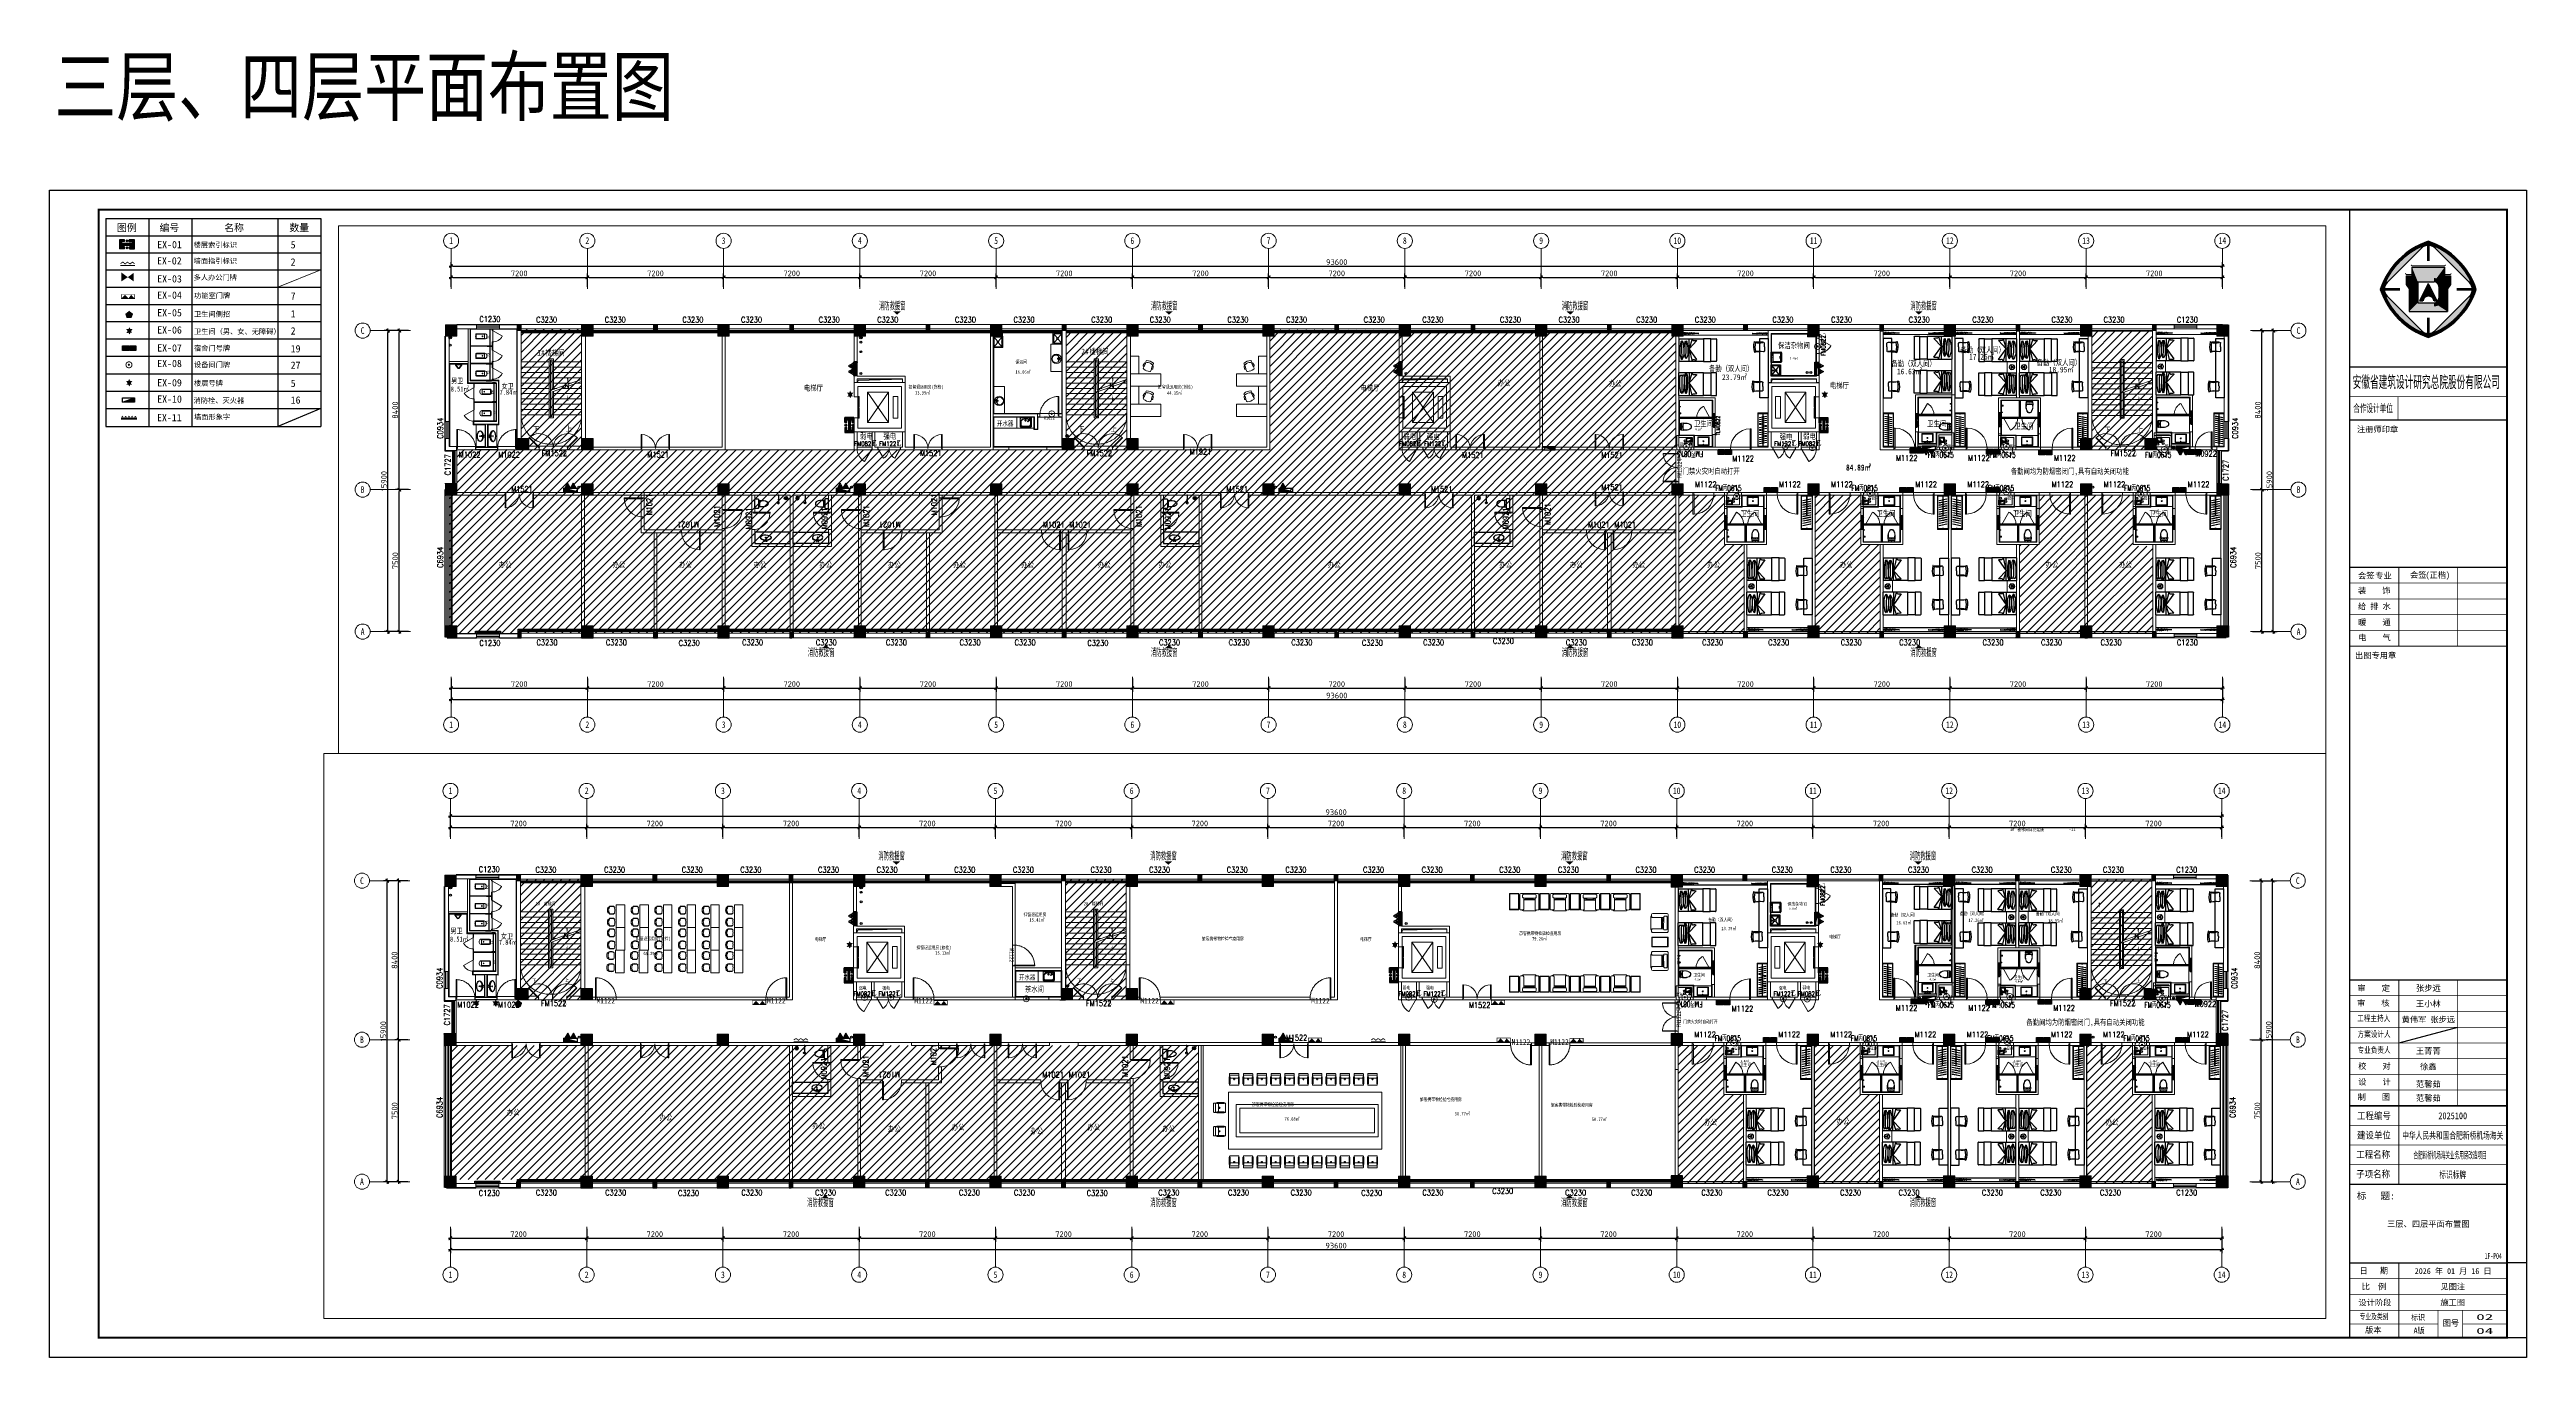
# Paper-space layout '布局1' of a CAD drawing. Header units: millimetres. Extents: x 6036 to 7345, y -1223 to -532.
# The model-space entities are those that its viewports show. They can reach past a viewport. Long polylines and large blocks are cut down to what shows.
import ezdxf
from ezdxf.enums import TextEntityAlignment as Align

# ---------------------------------------------------------------- set-up
doc = ezdxf.new("R2010")
doc.units = ezdxf.units.MM
doc.header["$LTSCALE"] = 10
for name, pattern in [('ACAD_ISO03W100', [30, 12, -18]), ('D_DASH', [2, 1, -1]), ('DASH', [0.35, 0.25, -0.1]), ('DASHDOT2', [0.5, 0.25, -0.125, 0, -0.125]), ('DOT', [0.2, 0.1, -0.1]), ('DOTE', [2.42, 2, -0.2, 0.02, -0.2]), ('HIDDEN', [0.375, 0.25, -0.125, 0, 0]), ('LS1', [32.5, 30, -1.25, 0, -1.25])]:
    doc.linetypes.add(name, pattern=pattern)
doc.layers.get('0').update_dxf_attribs({"color": 253})
doc.layers.get('Defpoints').update_dxf_attribs({"color": 250})
for name, color, linetype in [('0底图', 253, 'Continuous'), ('3', 253, 'Continuous'), ('BZ_标准图框', 253, 'Continuous'), ('DIM_LEAD', 253, 'Continuous'), ('DIM_SYMB', 253, 'Continuous'), ('Dim【尺寸标注】', 253, 'Continuous'), ('EQUIP_喷头', 253, 'Continuous'), ('EQUIP_消火栓', 253, 'Continuous'), ('EQUIP_消防', 253, 'Continuous'), ('EQUIP_灭火器', 253, 'Continuous'), ('FC-Text Annotation', 253, 'Continuous'), ('FF-FIXT', 253, 'Continuous'), ('FF-FURN', 253, 'Continuous'), ('HATCH', 253, 'Continuous'), ('LATRINE', 253, 'Continuous'), ('LAYER3', 253, 'Continuous'), ('LAYER4', 253, 'Continuous'), ('LAYER5', 253, 'Continuous'), ('LVTRY', 253, 'Continuous'), ('P-活动家具', 253, 'Continuous'), ('PROMPT', 253, 'Continuous'), ('PUB_DIM', 253, 'Continuous'), ('PUB_TEXT', 253, 'Continuous'), ('SURFACE', 253, 'Continuous'), ('TEXT', 253, 'Continuous'), ('TITLE【图框】', 253, 'Continuous'), ('VHSoft_boundary', 253, 'Continuous'), ('VPIPE-喷淋', 253, 'Continuous'), ('VPIPE-废水', 253, 'Continuous'), ('VPIPE-污水', 253, 'Continuous'), ('VPIPE-消防', 253, 'Continuous'), ('VPIPE-热给水', 253, 'Continuous'), ('VPIPE-给水', 253, 'Continuous'), ('w-消火栓', 253, 'Continuous'), ('Wall Solid【墙柱填充】', 253, 'Continuous'), ('WINDOW_TEXT', 253, 'Continuous'), ('XF', 253, 'LS1'), ('填充', 253, 'Continuous'), ('家具', 253, 'Continuous'), ('平面家具', 253, 'Continuous'), ('建-墙', 253, 'Continuous'), ('柱', 253, 'Continuous'), ('水-地漏', 253, 'Continuous'), ('洁具', 253, 'Continuous'), ('风道（排气道）', 253, 'Continuous')]:
    doc.layers.add(name, color=color, linetype=linetype)
for name, color, linetype, lineweight in [('_0', 253, 'Continuous', 0), ('AXIS【轴号】', 253, 'Continuous', 0), ('COLUMN', 253, 'Continuous', 0), ('cr-外框线2', 253, 'Continuous', 13), ('Detail Frame', 140, 'D_DASH', 0), ('DOOR【门】', 253, 'Continuous', 0), ('DS-4BS-FINISH【墙完成线】', 253, 'Continuous', 0), ('FC-Doorsill【门槛线】', 253, 'Continuous', 0), ('FC-FLOOR【地材分格】', 253, 'Continuous', 0), ('FC-Hatch', 253, 'Continuous', 0), ('FF-Door【门】', 253, 'Continuous', 0), ('FF-FIXT【洁具】', 253, 'Continuous', 0), ('FF-FURN【成品家具】', 253, 'Continuous', 0), ('FF-FURN【成品家私】', 253, 'Continuous', 0), ('MK【门槛线】', 253, 'Continuous', 0), ('PUB_HATCH', 253, 'Continuous', 0), ('RC-FIN【天花轮廓线】', 253, 'Continuous', 0), ('RC-LIGHT【天花灯具】', 253, 'Continuous', 0), ('RC-LIGHT【灯带】', 253, 'DASHDOT2', 0), ('RC-Modelling【天花造型】', 253, 'Continuous', 0), ('RC-STR【天花细线】', 253, 'Continuous', 0), ('RC-Text【天花文字】', 253, 'Continuous', 0), ('STAIR', 253, 'Continuous', 0), ('TXT【平面空间文字】', 253, 'Continuous', 0), ('WALL', 253, 'Continuous', 0), ('Wall【墙体】', 253, 'Continuous', 0), ('Wall【新建墙】', 253, 'Continuous', 0), ('WINDOW', 253, 'Continuous', 0), ('Xline【辅助线】', 253, 'Continuous', 0)]:
    doc.layers.add(name, color=color, linetype=linetype, lineweight=lineweight)
doc.layers.add('DEF【不打印】', color=253, linetype='Continuous', lineweight=0, plot=False)
doc.layers.add('VHSoft_barcode', color=253, linetype='Continuous', plot=False)
doc.styles.add('_TCH_WINDOW', font='SIMPLEX', dxfattribs={"bigfont": 'GBCBIG'})
doc.styles.add('CCD_DIM', font='ARCHS.SHX')
doc.styles.add('DIM_FONT', font='SIMPLEX', dxfattribs={"width": 0.7, "bigfont": 'GBCBIG'})
doc.styles.add('HT', font='simhei.ttf')
doc.styles.add('SUN', font='romans.shx', dxfattribs={"width": 0.8, "bigfont": 'hzdx.shx'})
doc.styles.add('XZC', font='SIMPLEX.SHX', dxfattribs={"width": 0.7, "bigfont": 'hztxt.shx'})
doc.styles.add('宋体', font='', dxfattribs={"width": 0.7})
doc.styles.add('尺寸标注', font='ARCHS.SHX', dxfattribs={"width": 0.75})
doc.styles.add('文字', font='')
doc.styles.add('细黑', font='simhei.ttf')
doc.styles.get('宋体').set_extended_font_data('SimSun')
doc.styles.get('文字').set_extended_font_data('SimSun')
doc.linetypes.add('LED_LINE', pattern='A,12.7,-5.08,["LED",XZC,S=2.54,R=0,X=-2.54,Y=-1.27],-6.35', length=24.13)
doc.dimstyles.new('ZL_1：100', dxfattribs={"dimtxt": 3, "dimasz": 1, "dimexe": 2, "dimexo": 2, "dimgap": 0.6, "dimtad": 1, "dimdec": 0, "dimrnd": 5, "dimdsep": 46, "dimtxsty": 'CCD_DIM', "dimblk": 'WS-cj', "dimblk1": 'WS-cj', "dimblk2": 'WS-cj', "dimcen": 1, "dimclrd": 44, "dimclre": 44, "dimclrt": 2, "dimadec": 0, "dimazin": 2, "dimtfac": 1, "dimtdec": 0, "dimtix": 1, "dimtmove": 2, "dimatfit": 3, "dimldrblk": 'hl_arrow2', "dimfxl": 5, "dimfxlon": 1, "dimarcsym": 0})
doc.dimstyles.new('海龙1：50', dxfattribs={"dimscale": 50, "dimtxt": 2.25, "dimasz": 1, "dimexe": 1.5, "dimexo": 1, "dimgap": 0.7, "dimtad": 1, "dimdec": 0, "dimrnd": 5, "dimdsep": 46, "dimtxsty": '尺寸标注', "dimblk": 'ARCHTICK', "dimblk1": 'ARCHTICK', "dimblk2": 'ARCHTICK', "dimcen": 1, "dimclrd": 44, "dimclre": 44, "dimclrt": 2, "dimadec": 0, "dimazin": 0, "dimtfac": 1, "dimtdec": 0, "dimtix": 1, "dimtmove": 2, "dimatfit": 3, "dimldrblk": 'hl_arrow2', "dimfxl": 5, "dimfxlon": 1, "dimarcsym": 0})

# ---------------------------------------------------------------- blocks, each defined once
blk = doc.blocks.new('HB')
at = {"color": 7, "const_width": 113}
for points in [[(7139, 8048, 0.2022739), (6580, 7812)], [(7139, 8047, 0.2022739), (6580, 7811)], [(7139, 8048, -0.2022739), (7699, 7812)], [(7139, 8047, -0.2022739), (7699, 7811)]]:
    blk.add_lwpolyline(points, format="xyb", dxfattribs=at)
at = {"color": 7}
for centre in [(7139, 7267), (7139, 7267), (7139, 7267), (7139, 7266), (7139, 7266), (7139, 7266)]:
    blk.add_arc(centre, 725, 45, 135, dxfattribs=at)
at = {"layer": 'TEXT', "color": 7}
for p, q in [((6627, 7779), (4028, 5181)), ((6627, 7779), (4028, 5181)), ((4028, 5181), (6627, 7779)), ((4028, 5180), (6627, 7778)), ((6627, 7778), (4028, 5180)), ((6627, 7778), (4028, 5180)), ((7139, 6842), (7139, 8292)), ((7139, 6841), (7139, 8291)), ((10250, 5181), (7651, 7779)), ((7651, 7779), (10250, 5181)), ((7651, 7778), (10250, 5180)), ((10250, 5180), (7651, 7778)), ((5472, 5683), (5907, 5683)), ((5472, 5683), (5472, 5031)), ((5472, 5682), (5907, 5682)), ((5472, 5682), (5472, 5030)), ((5907, 6335), (8371, 6335)), ((5907, 6335), (5907, 5683)), ((5907, 6334), (8371, 6334)), ((5907, 6334), (5907, 5682)), ((8371, 6335), (8371, 5683)), ((8371, 6334), (8371, 5682)), ((8371, 5683), (8806, 5683)), ((8371, 5682), (8806, 5682)), ((8806, 5683), (8806, 5031)), ((8806, 5682), (8806, 5030)), ((3516, 4669), (4965, 4669)), ((3516, 4668), (4965, 4668)), ((4028, 4156), (6627, 1558)), ((6627, 1558), (4028, 4156)), ((6627, 1557), (4028, 4155)), ((4028, 4155), (6627, 1557)), ((5472, 5031), (5690, 4705)), ((5472, 5030), (5690, 4704)), ((5690, 4705), (5690, 3002)), ((5690, 4704), (5690, 3001)), ((6342, 5248), (7574, 5248)), ((6342, 5248), (6342, 3654)), ((6342, 5247), (7574, 5247)), ((6342, 5247), (6342, 3653)), ((7139, 5103), (6487, 3799)), ((7139, 5102), (6487, 3798)), ((6487, 3799), (6731, 3799)), ((6487, 3798), (6731, 3798)), ((7139, 5103), (7139, 4207)), ((7139, 5102), (7139, 4206)), ((7175, 5031), (7791, 3799)), ((7175, 5031), (7175, 4159)), ((7175, 5030), (7791, 3798)), ((7175, 5030), (7175, 4158)), ((7583, 3799), (7791, 3799)), ((7583, 3798), (7791, 3798)), ((7651, 1558), (10250, 4156)), ((7651, 1557), (10250, 4155)), ((7936, 4886), (7936, 4017)), ((7936, 4885), (7936, 4015)), ((8806, 5031), (8588, 4705)), ((8806, 5030), (8588, 4704)), ((8588, 4705), (8588, 3002)), ((8588, 4704), (8588, 3001)), ((9313, 4669), (10762, 4669)), ((9313, 4668), (10762, 4668)), ((5690, 3002), (8588, 3002)), ((5690, 3001), (8588, 3001)), ((6342, 3654), (7574, 3654)), ((6342, 3653), (7574, 3653)), ((7139, 2495), (7139, 1046)), ((7139, 2494), (7139, 1045))]:
    blk.add_line(p, q, dxfattribs=at)
for points, const_width in [([(7167, 8189, 0.235887), (3616, 4634)], 213), ([(7167, 8188, 0.235887), (3616, 4633)], 213), ([(7111, 8189, -0.235887), (10662, 4634)], 213), ([(7111, 8188, -0.235887), (10662, 4633)], 213), ([(7167, 1148, -0.235887), (3616, 4704)], 213), ([(7167, 1147, -0.235887), (3616, 4703)], 213), ([(3777, 4717, -0.2022739), (4018, 5274)], 113), ([(3777, 4716, -0.2022739), (4018, 5273)], 113), ([(3777, 4620, 0.2022739), (4018, 4063)], 113), ([(3777, 4619, 0.2022739), (4018, 4062)], 113), ([(6686, 3799, -0.4142136), (7139, 4252)], 181), ([(6686, 3798, -0.4142136), (7139, 4251)], 181), ([(6731, 3799, -0.4142136), (7139, 4207)], 181), ([(6731, 3798, -0.4142136), (7139, 4206)], 181), ([(7111, 1148, 0.235887), (10662, 4704)], 213), ([(7111, 1147, 0.235887), (10662, 4703)], 213), ([(7628, 3799, 0.4142136), (7175, 4252)], 181), ([(7628, 3798, 0.4142136), (7175, 4251)], 181), ([(7583, 3799, 0.4142136), (7175, 4207)], 181), ([(7583, 3798, 0.4142136), (7175, 4206)], 181), ([(8072, 4886, 0.4142136), (7574, 5384)], 272), ([(8072, 4885, 0.4142136), (7574, 5383)], 272), ([(7574, 3518, 0.4142136), (8072, 4017)], 272), ([(7574, 3517, 0.4142136), (8072, 4015)], 272), ([(10501, 4717, 0.2022739), (10260, 5274)], 113), ([(10501, 4716, 0.2022739), (10260, 5273)], 113), ([(10501, 4620, -0.2022739), (10260, 4063)], 113), ([(10501, 4619, -0.2022739), (10260, 4062)], 113), ([(7139, 1289, -0.2022739), (6580, 1525)], 113), ([(7139, 1288, -0.2022739), (6580, 1524)], 113), ([(7139, 1289, 0.2022739), (7699, 1525)], 113), ([(7139, 1288, 0.2022739), (7699, 1524)], 113)]:
    blk.add_lwpolyline(points, format="xyb", dxfattribs=dict(at, const_width=const_width))
for points, const_width in [([(7139, 8248), (7139, 6799)], 217), ([(7139, 8247), (7139, 6798)], 217), ([(5396, 5869), (5472, 5792), (5907, 5792)], 72.5), ([(5396, 5868), (5472, 5791), (5907, 5791)], 72.5), ([(5830, 6521), (5907, 6444), (8371, 6444), (8448, 6521)], 72.5), ([(5830, 6520), (5907, 6443), (8371, 6443), (8448, 6520)], 72.5), ([(8371, 5792), (8806, 5792), (8882, 5869)], 72.5), ([(8371, 5791), (8806, 5791), (8882, 5868)], 72.5), ([(3560, 4669), (5009, 4669)], 217), ([(3560, 4668), (5009, 4668)], 217), ([(10719, 4669), (9269, 4669)], 217), ([(10719, 4668), (9269, 4668)], 217), ([(7139, 1089), (7139, 2538)], 217), ([(7139, 1088), (7139, 2537)], 217)]:
    blk.add_lwpolyline(points, dxfattribs=dict(at, const_width=const_width))
for centre, radius, start, end in [((8951, 2857), 5728, 108.43495, 161.56505), ((8951, 2857), 5728, 108.43495, 161.56505), ((8951, 2857), 5728, 108.43495, 161.56505), ((8951, 2856), 5728, 108.43495, 161.56505), ((8951, 2856), 5728, 108.43495, 161.56505), ((8951, 2856), 5728, 108.43495, 161.56505), ((5328, 2857), 5728, 18.43495, 71.56505), ((5328, 2857), 5728, 18.43495, 71.56505), ((5328, 2856), 5728, 18.43495, 71.56505), ((5328, 2856), 5728, 18.43495, 71.56505), ((8951, 6480), 5728, 198.43495, 251.56505), ((8951, 6480), 5728, 198.43495, 251.56505), ((8951, 6479), 5728, 198.43495, 251.56505), ((8951, 6479), 5728, 198.43495, 251.56505), ((4541, 4669), 725, 135, 225), ((4541, 4669), 725, 135, 225), ((4541, 4669), 725, 135, 225), ((4541, 4669), 725, 135, 225), ((4541, 4668), 725, 135, 225), ((4541, 4668), 725, 135, 225), ((4541, 4668), 725, 135, 225), ((4541, 4668), 725, 135, 225), ((5328, 6480), 5728, 288.43495, 341.56505), ((5328, 6479), 5728, 288.43495, 341.56505), ((7574, 4886), 362, 0, 90), ((7574, 4885), 362, 0, 90), ((7574, 4017), 362, 270, 0), ((7574, 4015), 362, 270, 0), ((9737, 4669), 725, 315, 45), ((9737, 4669), 725, 315, 45), ((9737, 4668), 725, 315, 45), ((9737, 4668), 725, 315, 45), ((7139, 2070), 725, 225, 315), ((7139, 2070), 725, 225, 315), ((7139, 2069), 725, 225, 315), ((7139, 2069), 725, 225, 315)]:
    blk.add_arc(centre, radius, start, end, dxfattribs=at)
for points in [[(6662, 7812), (6076, 7812), (4028, 5181), (4028, 5788)], [(6662, 7811), (6076, 7811), (4028, 5180), (4028, 5787)], [(7616, 7812), (8202, 7812), (10250, 5181), (10250, 5788)], [(7616, 7811), (8202, 7811), (10250, 5180), (10250, 5787)], [(5472, 5683), (5907, 5683), (5472, 5031), (6342, 5248)], [(5472, 5682), (5907, 5682), (5472, 5030), (6342, 5247)], [(5907, 6335), (6342, 5248), (8371, 6335), (7574, 5248)], [(5907, 6335), (5907, 5683), (6342, 5248)], [(5907, 6334), (6342, 5247), (8371, 6334), (7574, 5247)], [(5907, 6334), (5907, 5682), (6342, 5247)], [(8371, 6335), (7667, 5375), (8371, 5683), (8037, 5070)], [(8371, 6334), (7667, 5374), (8371, 5682), (8037, 5069)], [(7936, 4886), (8588, 4705), (8371, 5683), (8806, 5031)], [(7936, 4885), (8588, 4704), (8371, 5682), (8806, 5030)], [(8371, 5683), (8806, 5683), (8806, 5031)], [(8371, 5682), (8806, 5682), (8806, 5030)], [(6662, 1525), (6076, 1525), (4028, 4156), (4028, 3550)], [(6662, 1524), (6076, 1524), (4028, 4155), (4028, 3549)], [(5472, 5031), (5690, 4705), (6342, 5248)], [(5472, 5030), (5690, 4704), (6342, 5247)], [(5690, 4705), (6342, 5248), (5690, 3002), (6342, 3654)], [(5690, 4704), (6342, 5247), (5690, 3001), (6342, 3653)], [(6686, 3799), (6487, 3799), (7139, 4252), (7139, 5103)], [(6686, 3798), (6487, 3798), (7139, 4251), (7139, 5102)], [(7791, 3799), (7628, 3799), (7175, 5031), (7175, 4252)], [(7791, 3798), (7628, 3798), (7175, 5030), (7175, 4251)], [(7616, 1525), (8202, 1525), (10250, 4156), (10250, 3550)], [(7616, 1524), (8202, 1524), (10250, 4155), (10250, 3549)], [(7741, 3547), (8043, 3850), (8588, 3002)], [(7741, 3546), (8043, 3849), (8588, 3001)], [(8588, 3002), (7936, 4017), (8588, 4705), (7936, 4886)], [(8588, 3001), (7936, 4015), (8588, 4704), (7936, 4885)], [(6342, 3654), (5690, 3002), (7574, 3654), (8588, 3002)], [(6342, 3653), (5690, 3001), (7574, 3653), (8588, 3001)]]:
    blk.add_solid(points, dxfattribs=at)
blk = doc.blocks.new('vhtemplate_标准图框_A1+0.5')
at = {"layer": 'BZ_标准图框'}
blk.add_lwpolyline([(0, 594), (1261, 594), (1261, 0), (0, 0)], close=True, dxfattribs=at)
at = {"layer": 'BZ_标准图框', "const_width": 1}
blk.add_lwpolyline([(1251, 10), (1251, 584), (25, 584), (25, 10)], close=True, dxfattribs=at)
at = {"layer": 'BZ_标准图框'}
for points, const_width in [([(1171, 10), (1171, 584)], 0.7), ([(1171, 504), (1251, 504)], 0.7), ([(1171, 489), (1251, 489)], 0.35), ([(1195.6, 476.8), (1195.6, 488.8)], 0.35), ([(1171, 477), (1251, 477)], 0.7), ([(1171, 402), (1251, 402)], 0.7), ([(1251, 394), (1171, 394)], 0.35), ([(1196, 402), (1196, 362)], 0.35), ([(1226, 402), (1226, 362)], 0.35), ([(1251, 386), (1171, 386)], 0.35), ([(1251, 378), (1171, 378)], 0.35), ([(1251, 370), (1171, 370)], 0.35), ([(1251, 362), (1171, 362)], 0.5), ([(1171, 192), (1251, 192)], 0.7), ([(1196, 88), (1196, 192)], 0.35), ([(1226, 128), (1226, 192)], 0.35), ([(1171, 184), (1251, 184)], 0.35), ([(1171, 176), (1251, 176)], 0.35), ([(1171, 168), (1251, 168)], 0.35), ([(1171, 160), (1251, 160)], 0.35), ([(1171, 152), (1251, 152)], 0.35), ([(1171, 144), (1251, 144)], 0.35), ([(1171, 128), (1251, 128)], 0.7), ([(1171, 136), (1251, 136)], 0.35), ([(1171, 136), (1251, 136)], 0.35), ([(1171, 118), (1251, 118)], 0.35), ([(1171, 108), (1251, 108)], 0.35), ([(1171, 88), (1251, 88)], 0.7), ([(1171, 98), (1251, 98)], 0.35), ([(1171, 48), (1251, 48)], 0.7), ([(1171, 40), (1251, 40)], 0.35), ([(1196, 24), (1196, 48)], 0.35), ([(1171, 32), (1251, 32)], 0.35), ([(1171, 24), (1251, 24)], 0.35), ([(1171, 17), (1216, 17)], 0.35), ([(1176, 24), (1246, 24)], 0.35), ([(1196, 10), (1196, 24)], 0.35), ([(1216, 10), (1216, 24)], 0.35), ([(1228.5, 10), (1228.5, 24)], 0.35), ([(1228.5, 17), (1251, 17)], 0.35)]:
    blk.add_lwpolyline(points, dxfattribs=dict(at, const_width=const_width))
at = {"layer": 'VHSoft_barcode'}
blk.add_lwpolyline([(1251, 10), (1251, 48.3), (1261, 48.3), (1261, 10)], close=True, dxfattribs=at)
at = {"layer": 'VHSoft_boundary'}
blk.add_lwpolyline([(0, 594), (1261, 594), (1261, 0), (0, 0)], close=True, dxfattribs=at)
at = {"layer": 'BZ_标准图框', "xscale": 0.0067500000000109, "yscale": 0.0067500000000109, "zscale": 0.0067500000000109}
blk.add_blockref('HB', (1162.8, 512), dxfattribs=at)
at = {"layer": 'BZ_标准图框', "style": 'HT'}
for s, height, width, p in [('安徽省建筑设计研究总院股份有限公司', 6, 0.525, (1172.5, 493.4)), ('合作设计单位', 4, 0.6, (1172.8, 481)), ('工程主持人', 3, 0.8, (1174.8, 171)), ('方案设计人', 3, 0.8, (1175, 163)), ('专业负责人', 3, 0.8, (1175, 154.9)), ('建设单位', 3.5, 0.88, (1174.7, 111.3)), ('工程编号', 3.5, 0.88, (1174.7, 121.2)), ('工程名称', 3.5, 0.88, (1174.3, 101.5)), ('子项名称', 3.5, 0.88, (1174.3, 91.5)), ('专业及类别', 3, 0.7, (1176, 19.3))]:
    blk.add_text(s, height=height, dxfattribs=dict(at, width=width)).set_placement(p)
for s, height, p in [('注册师印章', 3, (1174.7, 470.8)), ('会签', 3, (1175.2, 396.3)), ('装    饰', 3, (1175.2, 388.7)), ('专业', 3, (1184, 396.3)), ('会签', 3, (1201.7, 396.7)), ('(正楷)', 3, (1209.6, 396.6)), ('给 排 水', 3, (1175.2, 380.7)), ('暖    通', 3, (1175.3, 372.6)), ('电    气', 3, (1175.3, 364.8)), ('出图专用章', 3, (1173.7, 355.7)), ('审    定', 3, (1174.9, 186.4)), ('审    核', 3, (1174.7, 178.8)), ('校    对', 3, (1175.3, 146.7)), ('设    计', 3, (1175.3, 138.7)), ('制    图', 3, (1175, 131)), ('标   题:', 3.5, (1174.6, 80.4)), ('日   期', 3, (1176, 42.6)), ('比  例', 3, (1177.1, 34.5)), ('2026 年 01 月 16 日', 3, (1204.1, 42.4)), ('设计阶段', 3, (1175.4, 26.4)), ('版本 ', 3, (1178.8, 12.4)), ('图号', 3, (1218.3, 16))]:
    blk.add_text(s, height=height, dxfattribs=at).set_placement(p)
for tag, p in [('审定', (1211, 186.5)), ('审核', (1211, 178.5)), ('工程主持人', (1211, 170.5)), ('专业负责人', (1211, 154.5)), ('校对', (1211, 146.5)), ('设计', (1211, 137.6)), ('制图', (1211, 130.5)), ('图名', (1211, 66.4)), ('见图注', (1223.5, 34.5)), ('施工图', (1223.5, 26.4))]:
    blk.add_attdef(tag, text='', height=3, dxfattribs=at).set_placement(p, align=Align.CENTER)
for tag, width, p in [('合肥空港经济示范区管理办公室', 0.7, (1223.5, 111.2)), ('2025100', 0.88, (1223.5, 121.3)), ('新桥机场海关业务用房改造项目设计总承包（2次）', 0.475, (1223.5, 101.2)), ('-', 0.7, (1223.5, 91.3))]:
    blk.add_attdef(tag, text='', height=3.5, dxfattribs=dict(at, width=width)).set_placement(p, align=Align.CENTER)
blk.add_attdef('索引', text='', height=3, dxfattribs=at).set_placement((1239.8, 50.1), (1248.4, 50.1), align=Align.FIT)
at = {"layer": 'BZ_标准图框', "style": 'HT', "width": 2}
for tag, p, p2 in [('01', (1235.4, 19), (1244.1, 19)), ('04', (1235.4, 12), (1244.1, 12))]:
    blk.add_attdef(tag, text='', height=3, dxfattribs=at).set_placement(p, p2, align=Align.FIT)
blk = doc.blocks.new('海龙_0201184399')
at = {"layer": 'FC-Hatch'}
h = blk.add_hatch(color=1, dxfattribs=at)
h.dxf.hatch_style = 1
h.paths.add_polyline_path([(605, 371), (187, 371), (187, 226), (450, 226), (450, 87), (-426, 87), (-426, 226), (-197, 226), (-197, 371), (-605, 371), (-605, -371), (-192, -371), (-192, -201), (-426, -201), (-426, -67), (465, -67), (465, -201), (202, -201), (202, -371), (605, -371)])
h.paths.add_polyline_path([(91, 289, 1), (-67, 289, 1)], flags=17)
h.paths.add_polyline_path([(91, -274, 1), (-67, -274, 1)], flags=17)
at = {"layer": 'DIM_SYMB', "color": 1}
for p, q in [((-605, 371), (-605, -371)), ((-197, 371), (-605, 371)), ((-426, 87), (-426, 226)), ((-197, 226), (-426, 226)), ((450, 87), (-426, 87)), ((-197, 226), (-197, 371)), ((605, 371), (187, 371)), ((187, 371), (187, 226)), ((187, 226), (450, 226)), ((450, 226), (187, 226)), ((450, 226), (450, 87)), ((605, -371), (605, 371)), ((-192, -371), (-605, -371)), ((-426, -201), (-426, -67)), ((-426, -67), (465, -67)), ((-192, -201), (-426, -201)), ((-192, -371), (-192, -201)), ((202, -201), (202, -371)), ((465, -201), (202, -201)), ((202, -371), (605, -371)), ((465, -67), (465, -201))]:
    blk.add_line(p, q, dxfattribs=at)
for centre in [(12, 289), (12, -274)]:
    blk.add_circle(centre, 79.2, dxfattribs=at)
blk = doc.blocks.new('海龍12042585')
at = {"layer": 'FC-Hatch'}
h = blk.add_hatch(color=60, dxfattribs=at)
h.dxf.hatch_style = 1
h.paths.add_polyline_path([(2, -5), (2, -4), (3.6, -2), (1, -2), (-0.1, 0), (-1, -2), (-3.6, -2), (-3.6, -2), (-3.6, -2.1), (-3.5, -2.2), (-3.4, -2.3), (-2.1, -4.1), (-2.1, -5.1), (-3.3, -6.5), (-1.2, -6.2), (0.2, -8.1), (1.1, -6.1), (3.1, -6.3), (3.1, -6.1)])
blk = doc.blocks.new('海龍12049781')
at = {"layer": 'FC-Hatch'}
h = blk.add_hatch(color=4, dxfattribs=at)
h.dxf.hatch_style = 1
h.paths.add_polyline_path([(5.4, -0.9), (7.3, -2.5), (8, -1.9), (5.7, 0), (5, 0), (2.8, -1.7), (2.7, -1.8), (0.1, 0), (-0.6, 0), (-2.5, -1.8), (-4.7, 0), (-5.7, 0), (-8.1, -1.8), (-7.4, -2.4), (-5.2, -0.8), (-2.8, -2.8), (-2.4, -2.8), (-0.1, -0.8), (2.6, -2.9), (2.9, -2.9)])
h.paths.add_polyline_path([(8.1, -3.5), (-7.8, -3.5), (-7.8, -4.7), (8.1, -4.7)])
blk = doc.blocks.new('海龍12043342')
at = {"layer": 'FC-Hatch'}
h = blk.add_hatch(color=3, dxfattribs=at)
h.dxf.hatch_style = 1
h.paths.add_polyline_path([(3.9, 0), (3.1, -1), (4.8, -1)])
h.paths.add_polyline_path([(5, -1.3), (-5, -1.3), (-5, -2.5), (5, -2.5)])
h.paths.add_polyline_path([(1.9, 0), (1.1, -1), (2.8, -1)])
h.paths.add_polyline_path([(-0.1, 0), (-0.9, -1), (0.8, -1)])
h.paths.add_polyline_path([(-2.2, 0), (-3, -1), (-1.3, -1)])
h.paths.add_polyline_path([(-4.2, 0), (-5, -1), (-3.3, -1)])
blk = doc.blocks.new('56')
at = {"layer": 'FC-Hatch'}
h = blk.add_hatch(color=4, dxfattribs=at)
h.dxf.hatch_style = 1
h.paths.add_polyline_path([(220342, 81720), (220090, 81521), (220179, 81249), (220490, 81249), (220600, 81524)])
blk = doc.blocks.new('海龍12043348')
at = {"layer": 'EQUIP_消防'}
h = blk.add_hatch(color=1, dxfattribs=at)
h.dxf.hatch_style = 1
h.paths.add_polyline_path([(400, 0), (-400, -293), (400, -293)])
at = {"layer": 'EQUIP_消防', "color": 1}
blk.add_line((-400, -293), (400, 0), dxfattribs=at)
blk.add_lwpolyline([(-400, 0), (400, 0), (400, -293), (-400, -293)], close=True, dxfattribs=at)
blk = doc.blocks.new('4646+6+')
at = {"layer": 'FC-Hatch'}
h = blk.add_hatch(color=6, dxfattribs=at)
h.dxf.hatch_style = 1
h.paths.add_polyline_path([(4997.1, 802.2), (4997.1, 802.7), (4997.8, 803.7), (4996.6, 803.6), (4996, 804.6), (4995.6, 803.6), (4994.3, 803.6), (4994.3, 803.6), (4994.3, 803.6), (4994.4, 803.6), (4994.4, 803.5), (4995, 802.7), (4995, 802.1), (4994.4, 801.5), (4995.5, 801.6), (4996.2, 800.7), (4996.6, 801.6), (4997.6, 801.6), (4997.6, 801.6)])
blk = doc.blocks.new('海龍01168403')
at = {"layer": 'FC-Hatch'}
h = blk.add_hatch(color=6, dxfattribs=at)
h.dxf.hatch_style = 1
h.paths.add_polyline_path([(0.6, -1.8, 1), (-0.6, -1.8, 1)], flags=0)
h.paths.add_polyline_path([(1.8, -1.8, 1), (-1.8, -1.8, 1)])
h.paths.add_polyline_path([(-1.4, -1.8, -1), (1.4, -1.8, -1)], flags=16)
h.paths.add_polyline_path([(-0.6, -1.8, -1), (0.6, -1.8, -1)], flags=0)
h = blk.add_hatch(color=6, dxfattribs=at)
h.dxf.hatch_style = 1
h.paths.add_polyline_path([(0.6, -1.8, 1), (-0.6, -1.8, 1)])
blk = doc.blocks.new('海龍01165864')
at = {"layer": 'HATCH', "ltscale": 1000}
h = blk.add_hatch(color=2, dxfattribs=at)
h.dxf.hatch_style = 1
h.paths.add_polyline_path([(-0.2, 0), (-3.5, 0), (-3.5, -2.6), (-0.2, -2.6)])
h = blk.add_hatch(color=2, dxfattribs=at)
h.dxf.hatch_style = 1
h.paths.add_polyline_path([(3.5, 0), (0.2, 0), (0.2, -2.6), (3.5, -2.6)])
at = {"layer": 'XF', "ltscale": 1000}
for points in [[(-3.5, 0), (-0.2, 0), (-0.2, -2.6), (-3.5, -2.6)], [(0.2, 0), (3.5, 0), (3.5, -2.6), (0.2, -2.6)]]:
    blk.add_lwpolyline(points, close=True, dxfattribs=at)
blk = doc.blocks.new('海龍01164027')
at = {"layer": 'FC-Hatch'}
h = blk.add_hatch(color=30, dxfattribs=at)
h.dxf.hatch_style = 1
h.paths.add_polyline_path([(1.6, -0.3), (0.2, -2.2), (3.3, -2.2)], flags=0)
h.paths.add_polyline_path([(-1.7, -0.3), (-3.4, -2.2), (0.2, -2.2)], flags=0)
h.paths.add_polyline_path([(3.7, 0), (-3.7, 0), (-3.7, -2.6), (3.7, -2.6)])
h.paths.add_polyline_path([(3.3, -0.3), (3.3, -2.2), (-3.4, -2.2), (-3.4, -0.3)], flags=16)
h = blk.add_hatch(color=30, dxfattribs=at)
h.dxf.hatch_style = 1
h.paths.add_polyline_path([(1.6, -0.3), (0.2, -2.2), (3.3, -2.2)])
h.paths.add_polyline_path([(-1.7, -0.3), (-3.4, -2.2), (0.2, -2.2)])
blk = doc.blocks.new('海龍01163631')
at = {"layer": 'FC-Hatch'}
h = blk.add_hatch(color=152, dxfattribs=at)
h.dxf.hatch_style = 1
h.paths.add_polyline_path([(3.3, -0.2), (0.1, -2.5), (3.3, -4.8)])
h.paths.add_polyline_path([(0.1, -2.5), (-3.3, 0), (-3.3, -4.8)])
blk = doc.blocks.new('海龍01163335')
at = {"layer": 'FC-Hatch'}
h = blk.add_hatch(color=30, dxfattribs=at)
h.dxf.hatch_style = 1
h.paths.add_polyline_path([(1.6, -0.3), (0.2, -2.2), (3.3, -2.2)], flags=0)
h.paths.add_polyline_path([(-1.7, -0.3), (-3.4, -2.2), (0.2, -2.2)], flags=0)
h.paths.add_polyline_path([(3.7, 0), (-3.7, 0), (-3.7, -2.6), (3.7, -2.6)])
h.paths.add_polyline_path([(3.3, -0.3), (3.3, -2.2), (-3.4, -2.2), (-3.4, -0.3)], flags=16)
h = blk.add_hatch(color=30, dxfattribs=at)
h.dxf.hatch_style = 1
h.paths.add_polyline_path([(1.6, -0.3), (0.2, -2.2), (3.3, -2.2)])
h.paths.add_polyline_path([(-1.7, -0.3), (-3.4, -2.2), (0.2, -2.2)])
blk = doc.blocks.new('海龍01163267')
at = {"layer": 'HATCH', "ltscale": 1000}
h = blk.add_hatch(color=2, dxfattribs=at)
h.dxf.hatch_style = 1
h.paths.add_polyline_path([(-0.2, 0), (-3.5, 0), (-3.5, -2.6), (-0.2, -2.6)])
h = blk.add_hatch(color=2, dxfattribs=at)
h.dxf.hatch_style = 1
h.paths.add_polyline_path([(3.5, 0), (0.2, 0), (0.2, -2.6), (3.5, -2.6)])
at = {"layer": 'XF', "ltscale": 1000}
for points in [[(-3.5, 0), (-0.2, 0), (-0.2, -2.6), (-3.5, -2.6)], [(0.2, 0), (3.5, 0), (3.5, -2.6), (0.2, -2.6)]]:
    blk.add_lwpolyline(points, close=True, dxfattribs=at)
blk = doc.blocks.new('$QC001_5')
blk.add_line((-325, 200), (325, 0))
blk.add_lwpolyline([(325, 0), (325, 200), (-325, 200), (-325, 0)], close=True)
blk.add_solid([(-325, 200), (325, 200), (-325, 200), (325, 0)])
at = {"flags": 1}
for tag in ['UNIT', 'WHAT', 'SPEC']:
    blk.add_attdef(tag, (0, 0), '', height=0.001, dxfattribs=at)
blk = doc.blocks.new('$TCHSYS$LDOR22D')
for p, q in [((-0.52, 0.83), (-0.02, 0.83)), ((-0.52, 0.83), (-0.52, 0.67)), ((-0.52, 0.67), (-0.02, 0.67)), ((-0.5, 0.5), (0.5, 0.5)), ((-0.02, 0.83), (-0.02, 0.67)), ((0.02, 0.83), (0.02, 0.67)), ((0.02, 0.83), (0.52, 0.83)), ((0.02, 0.67), (0.52, 0.67)), ((0.52, 0.83), (0.52, 0.67))]:
    blk.add_line(p, q)
blk = doc.blocks.new('$DorLib2D$00000002')
for p, q in [((-0.5, 0), (-0.5, 0.4875)), ((-0.475, 0.4875), (-0.5, 0.4875)), ((-0.5, 0), (-0.475, 0)), ((-0.475, 0), (-0.475, 0.4875)), ((0.475, 0), (0.475, 0.4875)), ((0.475, 0.4875), (0.5, 0.4875)), ((0.5, 0), (0.475, 0)), ((0.5, 0), (0.5, 0.4875))]:
    blk.add_line(p, q)
at = {"lineweight": 13}
for centre, start, end in [((-0.4875, 0), 0, 88.530716), ((0.4875, 0), 91.469284, 180)]:
    blk.add_arc(centre, 0.4875, start, end, dxfattribs=at)
blk = doc.blocks.new('$DorLib2D$00000214')
at = {"color": 0}
blk.add_line((0.5, 0), (0, 0.87), dxfattribs=at)
blk.add_arc((0.5, 0), 1, 120, 180, dxfattribs=at)
blk = doc.blocks.new('$DorLib2D$00000215')
at = {"color": 0}
for p, q in [((-0.5, 0), (-0.25, 0.43)), ((0.5, 0), (0.25, 0.43))]:
    blk.add_line(p, q, dxfattribs=at)
for centre, start, end in [((-0.5, 0), 0, 60), ((0.5, 0), 120, 180)]:
    blk.add_arc(centre, 0.5, start, end, dxfattribs=at)
blk = doc.blocks.new('*U41')
at = {"color": 251, "linetype": 'DOTE', "ltscale": 0.104867}
blk.add_line((806, 0, 0), (0, 0), dxfattribs=at)
at = {"color": 251}
blk.add_circle((812, 0, 0), 6, dxfattribs=at)
for centre, radius, start, end in [((10, 20), 20.9, 240.87205, 0.9421), ((13, 21), 20.9, 240.84594, 0.91599), ((38, 24), 7.86, 17.59916, 204.39425), ((41, 24), 7.86, 17.57304, 204.36813), ((-22, -3), 74, 345.168, 23.32316), ((-20, -2), 74, 345.14188, 23.29705), ((72, 24), 7.61, 37.46726, 202.70906), ((-57, -10), 126, 352.73857, 14.32411), ((75, 25), 7.61, 37.44114, 202.68295), ((-54, -9), 126, 352.71245, 14.29799), ((11, 0), 74, 345.168, 23.32316), ((13, 0), 74, 345.14188, 23.29705), ((54, 11), 55.4, 314.47941, 10.735), ((56, 11), 55.4, 314.4533, 10.70888), ((118, 19), 10.5, 8.09455, 171.69307), ((121, 20), 10.5, 8.06843, 171.66695), ((183, 12), 55.4, 170.16469, 226.42028), ((186, 12), 55.4, 170.13858, 226.39416), ((227, 1), 74, 157.57653, 195.73169), ((229, 1), 74, 157.55041, 195.70558), ((157, 18), 11.7, 333.13645, 85.53128), ((160, 18), 11.7, 333.11034, 85.50516), ((189, -4), 26.7, 143.43943, 246.90973), ((192, -3), 26.7, 143.41332, 246.88362), ((163, 2), 33.9, 297.17867, 3.25794), ((166, 2), 33.9, 297.15256, 3.23183), ((216, 10), 19.8, 117.68827, 197.19832), ((219, 10), 19.8, 117.66216, 197.1722), ((211, 19), 9.3, 334.69802, 119.6198), ((214, 20), 9.3, 334.6719, 119.59369), ((274, 6), 55.4, 170.16469, 226.42028), ((277, 6), 55.4, 170.13858, 226.39416), ((318, -5), 74, 157.57653, 195.73169), ((320, -4), 74, 157.55041, 195.70558), ((256, 22), 7.06, 13.13047, 163.41495), ((259, 22), 7.06, 13.10436, 163.38883), ((195, -6), 74, 345.168, 23.32316), ((197, -6), 74, 345.14188, 23.29705), ((238, 5), 55.4, 314.47941, 10.735), ((241, 5), 55.4, 314.4533, 10.70888), ((301, 19), 9.3, 61.27989, 206.20167), ((303, 20), 9.3, 61.25377, 206.17556), ((296, 10), 19.8, 343.70137, 63.21142), ((299, 10), 19.8, 343.67526, 63.1853), ((349, 3), 33.9, 177.64174, 243.72102), ((352, 3), 33.9, 177.61563, 243.69491), ((323, -3), 26.7, 293.98996, 37.46026), ((326, -3), 26.7, 293.96384, 37.43415), ((355, 19), 11.7, 95.36841, 207.76324), ((357, 19), 11.7, 95.3423, 207.73713), ((336, -4), 38.9, 345.11811, 63.4135), ((339, -4), 38.9, 345.09199, 63.38738), ((394, -7), 19, 201.60684, 22.32513), ((434, 4), 24.8, 92.95064, 189.29685), ((436, 4), 24.8, 92.92452, 189.27074), ((428, -15), 44, 0.1274, 84.69995), ((431, -15), 44, 0.10129, 84.67383), ((507, 6), 20.7, 56.13712, 221.03284), ((509, 6), 20.7, 56.11101, 221.00673), ((514, -20), 44, 0.1274, 84.69995), ((517, -20), 44, 0.10129, 84.67383), ((593, 1), 20.7, 56.13712, 221.03284), ((595, 1), 20.7, 56.11101, 221.00673), ((59, -23), 9.76, 171.34868, 344.82784), ((61, -23), 9.76, 171.32256, 344.80173), ((90, -22), 7.82, 163.84411, 291.35754), ((92, -21), 7.82, 163.81799, 291.33143), ((148, -21), 7.82, 249.54215, 17.05558), ((150, -21), 7.82, 249.51603, 17.02947), ((239, -27), 7.82, 249.54215, 17.05558), ((241, -27), 7.82, 249.51603, 17.02947), ((272, -30), 7.02, 135.74937, 319.45228), ((274, -30), 7.02, 135.72326, 319.42616), ((392, -7), 19, 201.63295, 22.35124), ((482, -13), 10.3, 193.06527, 30.6308), ((485, -13), 10.3, 193.03915, 30.60469), ((568, -18), 10.3, 193.06527, 30.6308), ((571, -18), 10.3, 193.03915, 30.60469)]:
    blk.add_arc(centre, radius, start, end, dxfattribs=at)
blk = doc.blocks.new('单帘平面')
at = {"layer": 'TITLE【图框】'}
blk.add_blockref('*U41', (0, 0), dxfattribs=at)
blk = doc.blocks.new('$DorLib2D$00000001')
for p, q in [((0.45, 0.975), (0.5, 0.975)), ((0.45, 0), (0.45, 0.975)), ((0.5, 0), (0.45, 0)), ((0.5, 0), (0.5, 0.975))]:
    blk.add_line(p, q)
at = {"lineweight": 13}
blk.add_arc((0.475, 0), 0.975, 91.46928, 180, dxfattribs=at)
blk = doc.blocks.new('海龙_041013431')
at = {"layer": 'P-活动家具', "color": 8}
for p, q in [((48, 499), (456, -74)), ((456, -74), (289, 600)), ((515, 207), (549, 317)), ((515, -93), (515, 207)), ((549, 317), (590, 423)), ((590, 423), (627, 445)), ((627, 268), (607, 108)), ((607, 108), (607, -487)), ((627, 445), (646, 414)), ((627, 445), (627, 268)), ((646, 414), (688, 322)), ((688, 322), (716, 234)), ((716, 234), (716, -82)), ((756, 352), (724, 246)), ((724, 246), (724, -36)), ((804, 457), (756, 352)), ((826, 491), (804, 457)), ((867, 466), (826, 491)), ((826, 491), (826, 284)), ((826, 284), (848, 101)), ((848, 101), (848, -489)), ((915, 345), (867, 466)), ((953, 214), (915, 345)), ((953, -110), (953, 214)), ((48, -498), (456, -74)), ((291, -600), (456, -74)), ((571, -443), (515, -93)), ((610, -490), (571, -443)), ((684, -371), (641, -490)), ((716, -82), (684, -371)), ((724, -36), (759, -354)), ((759, -354), (810, -493)), ((845, -493), (890, -439)), ((890, -439), (953, -110))]:
    blk.add_line(p, q, dxfattribs=at)
at = {"layer": 'P-活动家具'}
blk.add_line((1000, -600), (1000, 600), dxfattribs=at)
at = {"layer": 'P-活动家具', "color": 8}
blk.add_lwpolyline([(-300, -600), (-300, 600), (-700, 600), (-700, -600)], close=True, dxfattribs=at)
for points, knots in [([(291, 588), (285, 560), (264, 478), (136, 521), (68, 504), (48, 499)], [0, 0, 0, 0, 75.2910698, 226.7455692, 290.8180897, 290.8180897, 290.8180897, 290.8180897]), ([(291, -586), (286, -558), (277, -509), (168, -509), (100, -503), (48, -498)], [0, 0, 0, 0, 75.2910698, 127.2122508, 290.7226335, 290.7226335, 290.7226335, 290.7226335])]:
    blk.add_open_spline(points, degree=3, knots=knots, dxfattribs=at)
at = {"layer": '平面家具', "color": 43, "linetype": 'ByBlock'}
for p, q in [((-1000, -575), (-1000, 575)), ((-975, 600), (-700, 600)), ((-300, 600), (1000, 600)), ((456, 600), (456, -600)), ((-700, -600), (-975, -600)), ((1000, -600), (-300, -600))]:
    blk.add_line(p, q, dxfattribs=at)
for centre, start, end in [((-975, 575), 90, 180), ((-975, -575), 180, 270)]:
    blk.add_arc(centre, 25, start, end, dxfattribs=at)
blk = doc.blocks.new('海龙_041013471')
at = {"layer": 'P-活动家具', "color": 8}
for p, q in [((48, 498), (456, -76)), ((291, 600), (456, -76)), ((571, 443), (515, 168)), ((515, 168), (515, -357)), ((610, 490), (571, 443)), ((607, -333), (607, 487)), ((684, 371), (641, 490)), ((716, -68), (684, 371)), ((724, -114), (759, 354)), ((759, 354), (810, 493)), ((845, 493), (890, 439)), ((848, -326), (848, 489)), ((890, 439), (953, 110)), ((953, 110), (953, -364)), ((48, -499), (456, -76)), ((456, -76), (289, -600)), ((515, -357), (549, -467)), ((549, -467), (590, -573)), ((590, -573), (627, -445)), ((627, -418), (607, -333)), ((627, -445), (627, -418)), ((627, -445), (646, -564)), ((646, -564), (688, -472)), ((688, -472), (716, -384)), ((716, -384), (716, -68)), ((724, -396), (724, -114)), ((756, -502), (724, -396)), ((804, -457), (756, -502)), ((826, -491), (804, -457)), ((826, -434), (848, -326)), ((826, -491), (826, -434)), ((867, -466), (826, -491)), ((915, -495), (867, -466)), ((953, -364), (915, -495))]:
    blk.add_line(p, q, dxfattribs=at)
at = {"layer": 'P-活动家具'}
blk.add_line((1000, 600), (1000, -600), dxfattribs=at)
at = {"layer": 'P-活动家具', "color": 8}
blk.add_lwpolyline([(-300, 600), (-300, -600), (-700, -600), (-700, 600)], close=True, dxfattribs=at)
for points, knots in [([(291, 586), (286, 558), (277, 509), (168, 509), (100, 503), (48, 498)], [0, 0, 0, 0, 75.2910698, 127.2122508, 290.7226335, 290.7226335, 290.7226335, 290.7226335]), ([(291, -588), (285, -560), (264, -478), (136, -521), (68, -504), (48, -499)], [0, 0, 0, 0, 75.2910698, 226.7455692, 290.8180897, 290.8180897, 290.8180897, 290.8180897])]:
    blk.add_open_spline(points, degree=3, knots=knots, dxfattribs=at)
at = {"layer": '平面家具', "color": 43, "linetype": 'ByBlock'}
for p, q in [((-1000, 575), (-1000, -575)), ((-700, 600), (-975, 600)), ((1000, 600), (-300, 600)), ((456, -600), (456, 600)), ((-975, -600), (-700, -600)), ((-300, -600), (1000, -600))]:
    blk.add_line(p, q, dxfattribs=at)
for centre, start, end in [((-975, 575), 90, 180), ((-975, -575), 180, 270)]:
    blk.add_arc(centre, 25, start, end, dxfattribs=at)
blk = doc.blocks.new('1X-LAMP1')
at = {"color": 0, "linetype": 'ByBlock'}
for p, q in [((0.03, -0.06), (-0.59, 1.02)), ((0.03, -0.06), (-0.59, 1.02)), ((0.03, 0.06), (-0.59, -1.02)), ((0.03, 0.06), (-0.59, -1.02)), ((-0.07, 0), (1.18, 0)), ((-0.07, 0), (1.18, 0))]:
    blk.add_line(p, q, dxfattribs=at)
at = {"color": 0, "linetype": 'ByBlock', "const_width": 0.0333}
for points in [[(-0.48, 0.83), (-0.58, 1.01)], [(-0.48, 0.83), (-0.58, 1.01)], [(0.96, 0), (1.16, 0)], [(0.96, 0), (1.16, 0)], [(-0.48, -0.83), (-0.58, -1.01)], [(-0.48, -0.83), (-0.58, -1.01)]]:
    blk.add_lwpolyline(points, dxfattribs=at)
at = {"color": 0, "linetype": 'ByBlock'}
blk.add_circle((0, 0), 1, dxfattribs=at)
at = {"color": 8, "linetype": 'ByBlock'}
for radius in [0.867, 0.867, 0.367, 0.367]:
    blk.add_circle((0, 0), radius, dxfattribs=at)
blk = doc.blocks.new('海龙_0410133829')
blk.add_lwpolyline([(250, -300), (-250, -300), (-250, 300), (250, 300)], close=True)
at = {"xscale": -144.0868388001108, "yscale": -139.1580337798805, "zscale": 144.0868388001255, "rotation": 180}
blk.add_blockref('1X-LAMP1', (7, 0), dxfattribs=at)
blk = doc.blocks.new('海龙_0410133832')
at = {"lineweight": -2, "ltscale": 2000, "extrusion": (0, 0, -1)}
for p, q in [((-250, 251), (-203, 253)), ((-203, 253), (180, 263)), ((-261, -229), (169, -259))]:
    blk.add_line(p, q, dxfattribs=at)
at = {"lineweight": -2, "ltscale": 2000}
for centre, radius, start, end in [((-1224, 121), 940, 353.30457, 4.99844), ((-245, 208), 43, 97.90745, 186.78432), ((-34, -1063), 850, 74.75722, 102.18851), ((187, -254), 11.8, 332.55331, 76.10529)]:
    blk.add_arc(centre, radius, start, end, dxfattribs=at)
at = {"lineweight": -2, "ltscale": 2000, "extrusion": (0, 0, -1)}
for centre, radius, start, end in [((30168, -806), 29889, 178.43305, 178.86929), ((-7, 1075), 850, 256.8724, 284.30232), ((709, 21), 922, 166.07083, 196.39764), ((-194, 307), 46.2, 209.97777, 287.61116), ((-198, 259), 11.8, 155.02178, 258.57376), ((-244, 277), 12, 34.68696, 170.32305), ((717, 20), 1007, 165.06407, 197.85358), ((253, -187), 43, 280.37592, 317.45487), ((-178, -339), 80.9, 83.64858, 141.83666)]:
    blk.add_arc(centre, radius, start, end, dxfattribs=at)
blk = doc.blocks.new('海龙0109180699')
for points in [[(-1740, 7095), (-1740, 7145), (-1140, 7145), (-1140, 7095)], [(-1740, 7145), (-1740, 5345), (-1140, 5345), (-1140, 7145)], [(-1140, 5395), (-1140, 5345), (-1740, 5345), (-1740, 5395)]]:
    blk.add_lwpolyline(points, close=True)
at = {"color": 8}
for points in [[(-1715, 7095), (-1715, 5395)], [(-1165, 7095), (-1165, 5395)]]:
    blk.add_lwpolyline(points, dxfattribs=at)
at = {"color": 8, "linetype": 'DASH', "ltscale": 0.006}
for points in [[(-1644, 6959), (-1232, 6877), (-1236, 6852), (-1648, 6934)], [(-1644, 6839), (-1232, 6757), (-1236, 6732), (-1648, 6814)], [(-1644, 6719), (-1232, 6637), (-1236, 6612), (-1648, 6694)], [(-1644, 6599), (-1232, 6517), (-1236, 6492), (-1648, 6574)], [(-1477, 6926), (-1398, 6910), (-1403, 6885), (-1482, 6901)], [(-1477, 6806), (-1398, 6790), (-1403, 6765), (-1482, 6781)], [(-1477, 6686), (-1398, 6670), (-1403, 6645), (-1482, 6661)], [(-1477, 6566), (-1398, 6550), (-1403, 6525), (-1482, 6541)], [(-1478, 6918), (-1400, 6903), (-1402, 6893), (-1480, 6908)], [(-1478, 6798), (-1400, 6783), (-1402, 6773), (-1480, 6788)], [(-1478, 6678), (-1400, 6663), (-1402, 6653), (-1480, 6668)], [(-1478, 6558), (-1400, 6543), (-1402, 6533), (-1480, 6548)], [(-1644, 6479), (-1232, 6397), (-1236, 6372), (-1648, 6454)], [(-1644, 6359), (-1232, 6277), (-1236, 6252), (-1648, 6334)], [(-1644, 6239), (-1232, 6157), (-1236, 6132), (-1648, 6214)], [(-1644, 6119), (-1232, 6037), (-1236, 6012), (-1648, 6094)], [(-1644, 5999), (-1232, 5917), (-1236, 5892), (-1648, 5974)], [(-1644, 5879), (-1232, 5797), (-1236, 5772), (-1648, 5854)], [(-1644, 5759), (-1232, 5677), (-1236, 5652), (-1648, 5734)], [(-1644, 5639), (-1232, 5557), (-1236, 5532), (-1648, 5614)], [(-1477, 6446), (-1398, 6430), (-1403, 6405), (-1482, 6421)], [(-1477, 6326), (-1398, 6310), (-1403, 6285), (-1482, 6301)], [(-1477, 6206), (-1398, 6190), (-1403, 6165), (-1482, 6181)], [(-1477, 6086), (-1398, 6070), (-1403, 6045), (-1482, 6061)], [(-1477, 5966), (-1398, 5950), (-1403, 5925), (-1482, 5941)], [(-1477, 5846), (-1398, 5830), (-1403, 5805), (-1482, 5821)], [(-1477, 5726), (-1398, 5710), (-1403, 5685), (-1482, 5701)], [(-1477, 5606), (-1398, 5590), (-1403, 5565), (-1482, 5581)], [(-1478, 6438), (-1400, 6423), (-1402, 6413), (-1480, 6428)], [(-1478, 6318), (-1400, 6303), (-1402, 6293), (-1480, 6308)], [(-1478, 6198), (-1400, 6183), (-1402, 6173), (-1480, 6188)], [(-1478, 6078), (-1400, 6063), (-1402, 6053), (-1480, 6068)], [(-1478, 5958), (-1400, 5943), (-1402, 5933), (-1480, 5948)], [(-1478, 5838), (-1400, 5823), (-1402, 5813), (-1480, 5828)], [(-1478, 5718), (-1400, 5703), (-1402, 5693), (-1480, 5708)], [(-1478, 5598), (-1400, 5583), (-1402, 5573), (-1480, 5588)]]:
    blk.add_lwpolyline(points, close=True, dxfattribs=at)
at = {"color": 8}
for points in [[(-1470, 7080), (-1470, 7095), (-1410, 7095), (-1410, 7080)], [(-1410, 5410), (-1410, 5395), (-1470, 5395), (-1470, 5410)], [(-1410, 5410), (-1410, 5395), (-1470, 5395), (-1470, 5410)]]:
    blk.add_lwpolyline(points, close=True, dxfattribs=at)
at = {"color": 8, "linetype": 'DASH', "ltscale": 0.006}
for points in [[(-1452, 7080), (-1452, 5410)], [(-1427, 7080), (-1427, 5410)]]:
    blk.add_lwpolyline(points, dxfattribs=at)
at = {"layer": 'P-活动家具', "color": 8, "linetype": 'DASH'}
blk.add_line((-1725, 145), (1725, 145), dxfattribs=at)
at = {"layer": '平面家具', "color": 43, "linetype": 'ByBlock'}
blk.add_lwpolyline([(-1275, 3824), (-1725, 3824), (-1725, 824), (-1275, 824)], close=True, dxfattribs=at)
at = {"layer": 'cr-外框线2'}
for name, p in [('海龙_041013471', (725, 3235)), ('海龙_0410133829', (1475, 2335)), ('海龙_041013431', (725, 1435))]:
    blk.add_blockref(name, p, dxfattribs=at)
at = {"layer": 'Wall【墙体】'}
blk.add_blockref('单帘平面', (-1469, 37), dxfattribs=at)
at = {"layer": 'Wall【墙体】', "xscale": -1}
blk.add_blockref('单帘平面', (1683, 37), dxfattribs=at)
at = {"layer": '平面家具', "color": 43, "linetype": 'ByBlock'}
for p in [(-1158, 3142), (-1158, 1371)]:
    blk.add_blockref('海龙_0410133832', p, dxfattribs=at)
blk = doc.blocks.new('A$C5D954283')
at = {"color": 250, "linetype": 'DOT', "ltscale": 1000}
blk.add_wipeout([(-57, 509), (-57, 510), (-58, 511), (-58, 512), (-59, 513), (-60, 514), (-61, 514), (-62, 515), (-63, 515), (-64, 515), (-66, 514), (-67, 514), (-68, 513), (-68, 512), (-69, 511), (-69, 510), (-69, 509), (-69, 508), (-69, 507), (-68, 505), (-68, 505), (-67, 504), (-66, 503), (-64, 503), (-63, 503), (-62, 503), (-61, 503), (-60, 504), (-59, 505), (-58, 505), (-58, 507), (-57, 508)], dxfattribs=at)
blk.add_wipeout([(69, 509), (69, 510), (69, 511), (68, 512), (68, 513), (67, 514), (66, 514), (64, 515), (63, 515), (62, 515), (61, 514), (60, 514), (59, 513), (58, 512), (58, 511), (57, 510), (57, 509), (57, 508), (58, 507), (58, 505), (59, 505), (60, 504), (61, 503), (62, 503), (63, 503), (64, 503), (66, 503), (67, 504), (68, 505), (68, 505), (69, 507), (69, 508)], dxfattribs=at)
at = {"color": 0, "linetype": 'Continuous'}
for p, q in [((-160, 511), (-160, 506)), ((-72, 510), (-155, 516)), ((-72, 507), (-155, 501)), ((-11, 374), (-18, 495)), ((5, 374), (-11, 374)), ((15, 492), (5, 374)), ((72, 510), (155, 516)), ((72, 507), (155, 501)), ((160, 511), (160, 506))]:
    blk.add_line(p, q, dxfattribs=at)
at = {"color": 8}
for p, q in [((-5, 230), (-33, 230)), ((-4, 506), (-26, 506)), ((0, 532), (0, 510)), ((0, 501), (0, 479)), ((0, 235), (0, 264)), ((0, 225), (0, 196)), ((26, 506), (4, 506)), ((32, 230), (5, 230))]:
    blk.add_line(p, q, dxfattribs=at)
at = {"color": 0, "linetype": 'Continuous'}
blk.add_lwpolyline([(300, 0), (300, 450), (-300, 450), (-300, 0)], close=True, dxfattribs=at)
at = {"color": 8}
blk.add_lwpolyline([(270, 30), (270, 420), (-270, 420), (-270, 30)], close=True, dxfattribs=at)
at = {"color": 0, "linetype": 'Continuous', "const_width": 12}
for points in [[(-63, 515, -1), (-63, 503, -1)], [(63, 515, 1), (63, 503, 1)]]:
    blk.add_lwpolyline(points, format="xyb", close=True, dxfattribs=at)
at = {"color": 8, "const_width": 0.84}
blk.add_lwpolyline([(0, 230, -1), (0, 230, -1)], format="xyb", close=True, dxfattribs=at)
at = {"color": 8, "ltscale": 1000, "const_width": 0.448}
blk.add_lwpolyline([(0, 506, -1), (0, 505, -1)], format="xyb", close=True, dxfattribs=at)
at = {"color": 8}
for centre, radius in [((0, 230), 25.2), ((0, 506), 16.3)]:
    blk.add_circle(centre, radius, dxfattribs=at)
at = {"color": 0, "linetype": 'Continuous'}
blk.add_circle((0, 506), 20.2, dxfattribs=at)
for centre, start, end in [((-155, 511), 88.28891, 180), ((-155, 506), 180, 271.71109), ((155, 511), 0, 91.71109), ((155, 506), 268.28891, 0)]:
    blk.add_arc(centre, 5, start, end, dxfattribs=at)
blk = doc.blocks.new('A$C78EA0098')
for p, q in [((5, 25, 0), (81, 25, 0)), ((81, -25, 0), (81, 25, 0)), ((81, 20, 0), (88, 20, 0)), ((84, 25, 0), (114, 25, 0)), ((84, 20, 0), (84, 25, 0)), ((114, -25, 0), (114, 25, 0)), ((5, -25, 0), (81, -25, 0)), ((81, -20, 0), (88, -20, 0)), ((84, -25, 0), (84, -20, 0)), ((84, -25, 0), (114, -25, 0))]:
    blk.add_line(p, q)
at = {"color": 33, "linetype": 'Continuous'}
for p, q in [((47, 354), (90, 354)), ((69, 375), (69, 332))]:
    blk.add_line(p, q, dxfattribs=at)
for points in [[(0, 384), (20, 384), (20, 324), (0, 324)], [(0, 226), (3, 226), (3, 174), (0, 174)], [(0, 90), (5, 90), (5, -90), (0, -90)], [(3, 213), (34, 213), (34, 188), (3, 188)], [(20, 369), (85, 369), (85, 339), (20, 339)]]:
    blk.add_lwpolyline(points, close=True)
for centre, radius in [((69, 354), 11.5), ((104, 0, 0), 5)]:
    blk.add_circle(centre, radius, dxfattribs=at)
blk.add_arc((58, 0, 0), 36.3, 316.39718, 43.60282)
blk = doc.blocks.new('ZL_08127082')
at = {"layer": 'FF-FIXT【洁具】'}
for p, q in [((-184, -109), (-151, 0)), ((146, 0), (-151, 0)), ((-134, 0), (-134, -84)), ((134, 0), (134, -84)), ((146, 0), (180, -117)), ((-197, -222), (-184, -109)), ((-188, -335), (-197, -222)), ((-188, -364), (-180, -284)), ((-184, -439), (-188, -364)), ((-134, -84), (-184, -138)), ((-167, -515), (-184, -439)), ((-180, -142), (0, -134)), ((-180, -284), (-151, -213)), ((-172, -372), (-163, -301)), ((-167, -443), (-172, -372)), ((-146, -510), (-167, -443)), ((-134, -586), (-167, -515)), ((-163, -301), (-138, -234)), ((-151, -205), (-105, -205)), ((-151, -213), (-151, -205)), ((-138, -234), (-151, -213)), ((146, -213), (-151, -213)), ((-117, -577), (-146, -510)), ((134, -234), (-138, -234)), ((134, -84), (-134, -84)), ((-88, -648), (-134, -586)), ((-75, -636), (-117, -577)), ((-105, -205), (-105, -213)), ((-46, -669), (-88, -648)), ((-42, -653), (-75, -632)), ((-50, -213), (-50, -201)), ((-50, -201), (46, -201)), ((46, -213), (-50, -213)), ((0, -678), (-46, -669)), ((0, -657), (-42, -653)), ((-21, -38), (-17, -33)), ((-21, -42), (-21, -38)), ((-17, -46), (-21, -42)), ((-17, -33), (-13, -33)), ((-13, -50), (-17, -46)), ((-13, -33), (-4, -29)), ((4, -50), (-13, -50)), ((-4, -29), (4, -33)), ((0, -134), (0, -138)), ((0, -134), (176, -142)), ((38, -653), (0, -657)), ((46, -669), (0, -678)), ((4, -33), (13, -33)), ((13, -46), (4, -50)), ((13, -33), (17, -38)), ((17, -42), (13, -46)), ((17, -38), (17, -42)), ((75, -632), (38, -653)), ((46, -201), (46, -213)), ((84, -648), (46, -669)), ((113, -577), (71, -632)), ((130, -586), (84, -648)), ((100, -205), (100, -213)), ((146, -205), (100, -205)), ((146, -510), (113, -577)), ((163, -515), (130, -586)), ((134, -84), (180, -138)), ((134, -234), (146, -213)), ((134, -234), (159, -301)), ((146, -213), (146, -205)), ((146, -213), (176, -284)), ((163, -443), (146, -510)), ((159, -301), (167, -372)), ((167, -372), (163, -443)), ((184, -439), (163, -515)), ((184, -134), (176, -142)), ((176, -284), (188, -364)), ((180, -117), (197, -234)), ((184, -126), (184, -134)), ((188, -364), (184, -439)), ((197, -234), (188, -351))]:
    blk.add_line(p, q, dxfattribs=at)
blk = doc.blocks.new('ZL_08123655')
at = {"layer": 'FF-FIXT【洁具】'}
for p, q in [((-184, -138), (-188, -130)), ((-180, -142), (-184, -138))]:
    blk.add_line(p, q, dxfattribs=at)
at = {"layer": 'DIM_LEAD'}
blk.add_blockref('ZL_08127082', (0, 0), dxfattribs=at)
blk = doc.blocks.new('DOORBLK101')
at = {"layer": 'FF-Door【门】'}
blk.add_line((-0.5, 0), (0, 0.87), dxfattribs=at)
at = {"layer": 'FF-Door【门】', "color": 8, "linetype": 'HIDDEN', "ltscale": 15}
blk.add_arc((-0.5, 0), 1, 0, 60, dxfattribs=at)
blk = doc.blocks.new('海龙0109184221')
at = {"layer": '平面家具', "color": 43, "linetype": 'ByBlock'}
blk.add_lwpolyline([(21, 3127), (-429, 3127), (-429, 0), (21, 0)], close=True, dxfattribs=at)
for p in [(57, 2677), (138, 589)]:
    blk.add_blockref('海龙_0410133832', p, dxfattribs=at)
blk = doc.blocks.new('海龙0513102899', base_point=(-3246, 723))
for points in [[(-3521, 2473), (-3521, 2523), (-2971, 2523), (-2971, 2473)], [(-3521, 723), (-3521, 2523), (-2971, 2523), (-2971, 723)], [(-2971, 773), (-2971, 723), (-3521, 723), (-3521, 773)]]:
    blk.add_lwpolyline(points, close=True)
at = {"color": 8}
for points in [[(-3496, 773), (-3496, 2473)], [(-2996, 773), (-2996, 2473)]]:
    blk.add_lwpolyline(points, dxfattribs=at)
at = {"color": 8, "linetype": 'DASH', "ltscale": 0.006}
for points in [[(-3060, 2261), (-3438, 2336), (-3433, 2361), (-3055, 2286)], [(-3060, 2155), (-3438, 2230), (-3433, 2255), (-3055, 2180)], [(-3060, 2049), (-3438, 2125), (-3433, 2149), (-3055, 2074)], [(-3060, 1944), (-3438, 2019), (-3433, 2043), (-3055, 1968)], [(-3060, 1838), (-3438, 1913), (-3433, 1937), (-3055, 1862)], [(-3060, 1732), (-3438, 1807), (-3433, 1831), (-3055, 1756)], [(-3060, 1626), (-3438, 1701), (-3433, 1726), (-3055, 1650)], [(-3060, 1520), (-3438, 1595), (-3433, 1620), (-3055, 1545)], [(-3060, 1414), (-3438, 1489), (-3433, 1514), (-3055, 1439)], [(-3060, 1308), (-3438, 1383), (-3433, 1408), (-3055, 1333)], [(-3209, 2291), (-3288, 2307), (-3283, 2331), (-3205, 2315)], [(-3209, 2185), (-3288, 2201), (-3283, 2225), (-3205, 2210)], [(-3209, 2079), (-3288, 2095), (-3283, 2119), (-3205, 2104)], [(-3209, 1973), (-3288, 1989), (-3283, 2013), (-3205, 1998)], [(-3209, 1867), (-3288, 1883), (-3283, 1908), (-3205, 1892)], [(-3209, 1762), (-3288, 1777), (-3283, 1802), (-3205, 1786)], [(-3209, 1656), (-3288, 1671), (-3283, 1696), (-3205, 1680)], [(-3209, 1550), (-3288, 1565), (-3283, 1590), (-3205, 1574)], [(-3209, 1444), (-3288, 1460), (-3283, 1484), (-3205, 1468)], [(-3209, 1338), (-3288, 1354), (-3283, 1378), (-3205, 1363)], [(-3208, 2298), (-3286, 2314), (-3285, 2324), (-3206, 2308)], [(-3208, 2192), (-3286, 2208), (-3285, 2218), (-3206, 2202)], [(-3208, 2087), (-3286, 2102), (-3285, 2112), (-3206, 2096)], [(-3208, 1981), (-3286, 1996), (-3285, 2006), (-3206, 1990)], [(-3208, 1875), (-3286, 1890), (-3285, 1900), (-3206, 1885)], [(-3208, 1769), (-3286, 1785), (-3285, 1794), (-3206, 1779)], [(-3208, 1663), (-3286, 1679), (-3285, 1688), (-3206, 1673)], [(-3208, 1557), (-3286, 1573), (-3285, 1583), (-3206, 1567)], [(-3208, 1451), (-3286, 1467), (-3285, 1477), (-3206, 1461)], [(-3208, 1345), (-3286, 1361), (-3285, 1371), (-3206, 1355)], [(-3060, 1202), (-3438, 1277), (-3433, 1302), (-3055, 1227)], [(-3060, 1096), (-3438, 1172), (-3433, 1196), (-3055, 1121)], [(-3060, 991), (-3438, 1066), (-3433, 1090), (-3055, 1015)], [(-3060, 885), (-3438, 960), (-3433, 984), (-3055, 909)], [(-3209, 1232), (-3288, 1248), (-3283, 1272), (-3205, 1257)], [(-3209, 1126), (-3288, 1142), (-3283, 1166), (-3205, 1151)], [(-3209, 1020), (-3288, 1036), (-3283, 1060), (-3205, 1045)], [(-3209, 914), (-3288, 930), (-3283, 955), (-3205, 939)], [(-3208, 1239), (-3286, 1255), (-3285, 1265), (-3206, 1249)], [(-3208, 1134), (-3286, 1149), (-3285, 1159), (-3206, 1143)], [(-3208, 1028), (-3286, 1043), (-3285, 1053), (-3206, 1038)], [(-3208, 922), (-3286, 937), (-3285, 947), (-3206, 932)]]:
    blk.add_lwpolyline(points, close=True, dxfattribs=at)
at = {"color": 8}
for points in [[(-3276, 2458), (-3276, 2473), (-3216, 2473), (-3216, 2458)], [(-3276, 2458), (-3276, 2473), (-3216, 2473), (-3216, 2458)], [(-3216, 788), (-3216, 773), (-3276, 773), (-3276, 788)]]:
    blk.add_lwpolyline(points, close=True, dxfattribs=at)
at = {"color": 8, "linetype": 'DASH', "ltscale": 0.006}
for points in [[(-3259, 788), (-3259, 2458)], [(-3234, 788), (-3234, 2458)]]:
    blk.add_lwpolyline(points, dxfattribs=at)
blk = doc.blocks.new('trb')
at = {"layer": '家具', "linetype": 'Continuous'}
for p, q in [((537096472, 3532331298), (537096683, 3532331129)), ((537096472, 3532330898), (537096683, 3532331067)), ((537096702, 3532331300), (537096710, 3532331208)), ((537096702, 3532331300), (537096709, 3532331230)), ((537096738, 3532331300), (537096728, 3532331208)), ((537096738, 3532331300), (537096728, 3532331230)), ((537096761, 3532331129), (537096972, 3532331298)), ((537096761, 3532331067), (537096972, 3532330898))]:
    blk.add_line(p, q, dxfattribs=at)
for points in [[(537097022, 3532331348), (537097022, 3532330848), (537096422, 3532330848), (537096422, 3532331348)], [(537096972, 3532331298), (537096972, 3532330898), (537096472, 3532330898), (537096472, 3532331298)]]:
    blk.add_lwpolyline(points, close=True, dxfattribs=at)
for centre, radius in [((537096722, 3532331098), 50), ((537096720, 3532331318), 25.2), ((537096720, 3532331318), 20)]:
    blk.add_circle(centre, radius, dxfattribs=at)
for centre, radius, start, end in [((537096719, 3532331244), 17.5, 236.47802, 303.52198), ((537096719, 3532331214), 10.6, 213.66185, 326.33815)]:
    blk.add_arc(centre, radius, start, end, dxfattribs=at)
blk = doc.blocks.new('ZL_01189999')
at = {"layer": 'FF-FIXT', "linetype": 'Continuous'}
for p, q in [((235, 0), (-235, 0)), ((-275, -39), (-275, -550)), ((-275, -550), (275, -550)), ((-272, -437), (275, -437)), ((-245, -74), (-245, -437)), ((213, -43), (-213, -43)), ((-57, -43), (-57, -64)), ((-57, -64), (0, -64)), ((0, -64), (57, -64)), ((57, -64), (57, -43)), ((121, -457), (258, -457)), ((121, -494), (121, -457)), ((258, -494), (121, -494)), ((130, -473), (130, -483)), ((141, -473), (130, -473)), ((130, -483), (141, -483)), ((141, -483), (141, -473)), ((161, -473), (150, -473)), ((150, -473), (150, -483)), ((150, -483), (161, -483)), ((161, -483), (161, -473)), ((170, -473), (170, -483)), ((181, -473), (170, -473)), ((170, -483), (181, -483)), ((181, -483), (181, -473)), ((191, -473), (191, -483)), ((202, -473), (191, -473)), ((191, -483), (202, -483)), ((202, -483), (202, -473)), ((224, -488), (224, -464)), ((224, -464), (246, -464)), ((246, -488), (224, -488)), ((245, -437), (245, -74)), ((246, -464), (246, -488)), ((258, -457), (258, -494)), ((275, -550), (275, -39))]:
    blk.add_line(p, q, dxfattribs=at)
at = {"layer": 'FF-FIXT', "linetype": 'Continuous', "extrusion": (0, 0, -1)}
for centre, major_axis, start_param, end_param in [((-235, -39), (-39.9, 0), 0, 1.5707963), ((-213, -74), (-31.9, 0), 0, 1.5707963), ((0, -530), (-12.8, 0), 1.5707963, 7.8539816), ((213, -74), (-31.9, 0), 1.5707963, 3.1415927), ((235, -39), (-39.9, 0), 1.5707963, 3.1415927)]:
    blk.add_ellipse(centre, major_axis=major_axis, ratio=0.9775436, start_param=start_param, end_param=end_param, dxfattribs=at)
blk = doc.blocks.new('DOOR_D02')
at = {"layer": 'FF-Door【门】'}
for p, q in [((-0.484, 0.5), (-0.5, 0.5)), ((-0.5, 0), (-0.5, 0.5)), ((-0.484, 0), (-0.5, 0)), ((-0.484, 0), (-0.484, 0.5)), ((0.484, 0), (0.484, 0.5)), ((0.484, 0.5), (0.5, 0.5)), ((0.484, 0), (0.5, 0)), ((0.5, 0), (0.5, 0.5))]:
    blk.add_line(p, q, dxfattribs=at)
at = {"layer": 'FF-Door【门】', "color": 8, "linetype": 'HIDDEN', "ltscale": 15}
for centre, start, end in [((-0.5, 0), 0, 90), ((0.5, 0), 90, 180)]:
    blk.add_arc(centre, 0.5, start, end, dxfattribs=at)
blk = doc.blocks.new('AB18C')
for p, q in [((-0.63, 0.37), (-0.77, 0.35)), ((-0.62, 0.46), (-0.38, 0.5)), ((-0.61, 0.36), (-0.37, 0.37)), ((-0.13, 0.4), (-0.32, 0.39)), ((-0.63, -0.37), (-0.77, -0.35)), ((-0.62, -0.46), (-0.38, -0.5)), ((-0.61, -0.36), (-0.37, -0.37)), ((-0.13, -0.4), (-0.32, -0.39))]:
    blk.add_line(p, q)
for centre, radius, start, end in [((-0.09, 0), 0.906, 157.2611, 202.7389), ((-0.85, 0.3), 0.0961, 330.3175, 148.735), ((-0.08, 0), 0.729, 159.7134, 200.2866), ((-0.6, 0.41), 0.0516, 112.2235, 257.7173), ((-0.39, 0.43), 0.0681, 284.0068, 86.4868), ((-0.16, 0.27), 0.13, 22.4327, 75.4917), ((-1.31, 0), 1.31, 345.758, 14.242), ((-0.85, -0.3), 0.0961, 211.265, 29.6825), ((-0.6, -0.41), 0.0516, 102.2827, 247.7765), ((-0.39, -0.43), 0.0681, 273.5132, 75.9932), ((-0.16, -0.27), 0.13, 284.5083, 337.5673)]:
    blk.add_arc(centre, radius, start, end)
blk = doc.blocks.new('ZL_05274303')
at = {"ltscale": 1000}
for points in [[(-900, 0), (700, 0), (700, -650), (-900, -650)], [(250, -1600), (250, -650), (700, -650), (700, -1600)]]:
    blk.add_lwpolyline(points, close=True, dxfattribs=at)
at = {"layer": 'FF-FURN【成品家私】', "xscale": -540, "yscale": 540, "zscale": 540, "rotation": 248.9333185298564}
blk.add_blockref('AB18C', (-154, -823), dxfattribs=at)
blk = doc.blocks.new('$TCHSYS$WIN2D')
for p, q in [((-0.5, 0.5), (0.5, 0.5)), ((-0.5, 0.5), (-0.5, -0.5)), ((0.5, 0.5), (0.5, -0.5)), ((0.5, 0.167), (-0.5, 0.167)), ((0.5, -0.167), (-0.5, -0.167)), ((-0.5, -0.5), (0.5, -0.5))]:
    blk.add_line(p, q)
blk = doc.blocks.new('$WINLIB2D$00000004')
for p, q in [((-0.5, 0.5), (0.5, 0.5)), ((-0.5, 0.5), (-0.5, -0.5)), ((0.5, -0.5), (0.5, 0.5)), ((-0.5, 0.241), (0.5, 0.241)), ((-0.5, -0.5), (0.5, -0.5))]:
    blk.add_line(p, q)
blk = doc.blocks.new('$WINLIB2D$00000005')
for p, q in [((-0.5, 0.5), (0.5, 0.5)), ((-0.5, 0.5), (-0.5, -0.5)), ((0.5, 0.167), (-0.5, 0.167)), ((0.5, 0), (-0.5, 0)), ((0.5, -0.5), (0.5, 0.5)), ((0.5, -0.167), (-0.5, -0.167)), ((-0.5, -0.5), (0.5, -0.5))]:
    blk.add_line(p, q)
blk = doc.blocks.new('ZL_10267726')
at = {"layer": 'RC-LIGHT【天花灯具】'}
h = blk.add_hatch(dxfattribs=at)
h.set_pattern_fill('_USER', color=8, scale=50, angle=90, double=1, pattern_type=0)
h.set_pattern_definition([(90, (25, -500), (-50, 3e-15), []), (180, (25, -500), (-6e-15, -50), [])])
h.paths.add_polyline_path([(-25, 0), (-25, -500), (25, -500), (25, 0)])
at = {"layer": 'RC-LIGHT【天花灯具】', "color": 2}
blk.add_lwpolyline([(-25, -500), (-25, 0), (25, 0), (25, -500)], close=True, dxfattribs=at)
at = {"layer": 'RC-LIGHT【天花灯具】', "color": 1, "lineweight": -3}
for centre in [(0, -27), (0, -77), (0, -127), (0, -177), (0, -227), (0, -277), (0, -327), (0, -377), (0, -427), (0, -477)]:
    blk.add_circle(centre, 10, dxfattribs=at)
blk = doc.blocks.new('圆形筒灯')
at = {"color": 251, "linetype": 'DOTE', "ltscale": 43.504693}
blk.add_line((0, 91), (0, -91), dxfattribs=at)
at = {"color": 251, "linetype": 'DOTE', "ltscale": 41.297046}
blk.add_line((86, 0), (-86, 0), dxfattribs=at)
blk.add_ellipse((0, 0), major_axis=(-42.4, 42.4), ratio=1, start_param=2.3558682, end_param=8.6390535)
at = {"color": 251}
blk.add_ellipse((0, 0), major_axis=(35.4, 35.4), ratio=1, start_param=5.4987143, end_param=11.7818996, dxfattribs=at)
blk = doc.blocks.new('ZL_0603185999')
at = {"layer": 'RC-FIN【天花轮廓线】'}
for p, q in [((1613, 0), (-1613, 0)), ((1613, -50), (-1613, -50))]:
    blk.add_line(p, q, dxfattribs=at)
blk.add_lwpolyline([(1613, -6100), (1413, -6100), (1413, -50)], dxfattribs=at)
at = {"layer": 'RC-LIGHT【灯带】', "linetype": 'LED_LINE', "ltscale": 0.015}
blk.add_lwpolyline([(1363, -6100), (1363, -50)], dxfattribs=at)
at = {"layer": 'RC-STR【天花细线】'}
for points in [[(-933, -6100), (-1013, -6100), (-1013, -50), (-933, -50)], [(1413, -1058), (-933, -1058), (-933, -1048), (1413, -1048)], [(1413, -2067), (-933, -2067), (-933, -2057), (1413, -2057)], [(1413, -3075), (-933, -3075), (-933, -3065), (1413, -3065)], [(1413, -4083), (-933, -4083), (-933, -4073), (1413, -4073)], [(1413, -5092), (-933, -5092), (-933, -5082), (1413, -5082)], [(1413, -6100), (-1613, -6100), (-1613, -6090), (1413, -6090)]]:
    blk.add_lwpolyline(points, close=True, dxfattribs=at)
at = {"layer": 'RC-LIGHT【天花灯具】', "lineweight": -3, "xscale": 0.8, "yscale": 0.8, "zscale": 0.8, "rotation": 180}
for p in [(-973, -887), (-973, -2087), (-973, -3287), (-973, -4487), (-973, -5687)]:
    blk.add_blockref('ZL_10267726', p, dxfattribs=at)
at = {"layer": 'RC-LIGHT【天花灯具】', "xscale": -1, "rotation": 180}
for p in [(215, -549), (215, -1558), (215, -2566), (215, -3574), (215, -4583), (215, -5591)]:
    blk.add_blockref('圆形筒灯', p, dxfattribs=at)
blk = doc.blocks.new('做成ACAD TuKuai0038')
at = {"linetype": 'Continuous'}
for points in [[(24, 303), (416, 559, 0.4142136), (428, 614), (384, 681, 0.4015066), (325, 693), (-187, 359, 0.379737), (-197, 302), (197, -302, 0.4142136), (252, -313), (767, 23, 0.4142136), (778, 78), (735, 145, 0.4142136), (679, 157), (287, -100)], [(-99, 279), (-33, 322, -0.3076821), (11, 321), (299, -118, -0.3116983), (282, -160), (216, -203, -0.4139803), (161, -191), (-110, 224, -0.4142136), (-99, 279, -1.8491167)]]:
    blk.add_lwpolyline(points, format="xyb", dxfattribs=at)
blk.add_lwpolyline([(410, 643), (468, 624), (753, 188), (746, 127)], dxfattribs=at)
at = {"layer": 'FF-FURN', "color": 57, "linetype": 'Continuous'}
blk.add_line((349, -59), (86, 343), dxfattribs=at)
blk.add_arc((-384, -251), 695, 12.94173, 53.39279, dxfattribs=at)
blk = doc.blocks.new('DOOR_D01')
at = {"layer": 'FF-Door【门】'}
blk.add_lwpolyline([(-0.46, 1), (-0.46, 0), (-0.5, 0), (-0.5, 1)], close=True, dxfattribs=at)
at = {"layer": 'FF-Door【门】', "color": 8, "linetype": 'HIDDEN', "ltscale": 15}
blk.add_arc((-0.51, -0.01), 1.01, 0.5915, 87.4664, dxfattribs=at)
blk = doc.blocks.new('ZL_08233789')
blk.add_wipeout([(-142, 0), (-102, -9), (-1, -2), (100, -9), (140, 0), (164, -12), (180, -56), (192, -46), (202, -52), (212, -156), (208, -245), (202, -285), (195, -287), (185, -283), (182, -274), (173, -304), (162, -328), (150, -332), (129, -371), (61, -387), (-1, -391), (-48, -389), (-131, -371), (-150, -337), (-164, -328), (-175, -304), (-182, -277), (-195, -287), (-201, -289), (-211, -215), (-212, -150), (-209, -102), (-204, -58), (-202, -52), (-192, -46), (-183, -49), (-181, -53), (-175, -31), (-166, -12)]).dxf.layer = 'DEF【不打印】'
blk.add_lwpolyline([(147, -337), (162, -328), (173, -304), (183, -266), (188, -219), (190, -167), (188, -115), (183, -68), (173, -31), (166, -16), (164, -12), (140, 0), (100, -9), (53, -4), (-1, -2), (-55, -4), (-102, -9), (-142, 0), (-166, -12), (-168, -16), (-175, -31), (-185, -68), (-190, -115), (-192, -167), (-190, -219), (-185, -266), (-175, -304), (-164, -328), (-149, -337)])
for points in [[(-185, -68, 1.2281256), (-202, -52), (-206, -65), (-210, -114), (-213, -167), (-210, -221), (-206, -270), (-202, -285, 0.8433827), (-185, -266)], [(-87, -317), (-91, -311), (-107, -299), (-124, -290), (-135, -288), (-147, -292), (-154, -302), (-157, -316), (-152, -332), (-145, -351), (-131, -371, 0.1583844), (129, -371), (143, -351), (150, -332), (155, -316), (152, -302), (145, -292), (133, -288), (122, -290), (105, -299), (89, -311)], [(57, -325, 0.0757046), (-65, -326)], [(89, -311), (87, -313, 0.0936052)], [(185, -68, -1.2281256), (202, -52), (206, -65), (210, -114), (213, -167), (210, -221), (206, -270), (202, -285, -0.8433827), (185, -266)]]:
    blk.add_lwpolyline(points, format="xyb")
for centre, start, end in [((-68, -303), 215.88838, 279.0505), ((66, -304), 246.44604, 335.5645)]:
    blk.add_arc(centre, 22.6, start, end)
blk = doc.blocks.new('ZL_08231918')
at = {"layer": 'FF-FURN【成品家私】'}
blk.add_lwpolyline([(225, -1300), (-225, -1300), (-225, -100), (225, -100)], close=True, dxfattribs=at)
blk = doc.blocks.new('海龙0506173763')
at = {"layer": 'Xline【辅助线】'}
for points in [[(-733, 17), (-750, 0), (-1280, 530), (-1263, 547)], [(733, 17), (750, 0), (1280, 530), (1263, 547)]]:
    blk.add_lwpolyline(points, close=True, dxfattribs=at)
at = {"layer": 'Xline【辅助线】', "color": 8}
for centre, start, end in [((-745, 12), 359.1011, 135.91074), ((745, 12), 44.08926, 180.8989)]:
    blk.add_arc(centre, 745, start, end, dxfattribs=at)
blk = doc.blocks.new('海龙0506194634')
at = {"layer": 'WALL'}
for p, q in [((-1400, 525), (-850, 525)), ((-850, 325), (-1400, 325)), ((-850, 525), (-850, 325)), ((650, 325), (650, 525)), ((650, 525), (1400, 525)), ((1400, 325), (650, 325))]:
    blk.add_line(p, q, dxfattribs=at)
at = {"layer": 'DOOR【门】', "xscale": -1}
blk.add_blockref('海龙0506173763', (-100, 425), dxfattribs=at)
at = {"layer": 'DOOR【门】', "style": '_TCH_WINDOW', "width": 0.705882}
for s, height, p in [('FM1522', 297.5, (-715, 0)), ('乙', 298, (425, 0))]:
    blk.add_text(s, height=height, dxfattribs=at).set_placement(p)
blk = doc.blocks.new('海龙0506194425')
at = {"layer": 'WALL'}
for p, q in [((-650, 200), (-1400, 200)), ((-1400, 0), (-650, 0)), ((-650, 0), (-650, 200)), ((1400, 200), (850, 200)), ((850, 200), (850, 0)), ((850, 0), (1400, 0))]:
    blk.add_line(p, q, dxfattribs=at)
at = {"layer": 'Xline【辅助线】'}
blk.add_blockref('海龙0506173763', (100, 100), dxfattribs=at)
blk = doc.blocks.new('海龙0506195994')
at = {"layer": 'Xline【辅助线】'}
blk.add_blockref('海龙0506194425', (0, 325), dxfattribs=at)
at = {"layer": 'WINDOW_TEXT', "style": '_TCH_WINDOW', "width": 0.705882}
for s, height, p in [('FM1522', 297.5, (-405, 0)), ('乙', 298, (771, 0))]:
    blk.add_text(s, height=height, dxfattribs=at).set_placement(p)
blk = doc.blocks.new('ZL_0611000011')
at = {"layer": 'RC-LIGHT【天花灯具】'}
h = blk.add_hatch(dxfattribs=at)
h.set_pattern_fill('DOTS', color=8, scale=10)
h.set_pattern_definition([(0, (2430707.972, -1486106.821), (7.9375, 15.875), [0, -15.875])])
h.paths.add_polyline_path([(-90, -4540), (90, -4540), (90, -10), (-90, -10)])
blk.add_lwpolyline([(-100, -4550), (100, -4550), (100, 0), (-100, 0)], close=True, dxfattribs=at)
at = {"layer": 'RC-LIGHT【天花灯具】', "color": 8}
blk.add_lwpolyline([(-90, -4540), (90, -4540), (90, -10), (-90, -10)], close=True, dxfattribs=at)
blk = doc.blocks.new('hl_Axis-A1')
at = {"color": 150, "ltscale": 2}
blk.add_line((21.3, 0), (0, 0), dxfattribs=at)
at = {"color": 150}
blk.add_circle((25.3, 0), 4, dxfattribs=at)
at = {"color": 50, "style": '宋体', "width": 0.7}
blk.add_attdef('轴号', text='', height=3.5, dxfattribs=at).set_placement((25.3, 0), align=Align.MIDDLE_CENTER)
blk = doc.blocks.new('WS-cj')
blk.add_hatch(color=2).paths.add_polyline_path([(0.6, 0.8), (-0.8, -0.6), (-0.6, -0.8), (0.8, 0.6)])
at = {"color": 2, "linetype": 'ByBlock', "lineweight": 0}
for p, q in [((-1.1, 0), (0, 0)), ((0, 0), (1.1, 0))]:
    blk.add_line(p, q, dxfattribs=at)
at = {"color": 2}
blk.add_lwpolyline([(0.6, 0.8), (-0.8, -0.6), (-0.6, -0.8), (0.8, 0.6)], close=True, dxfattribs=at)
blk = doc.blocks.new('*D240')
at = {"layer": 'Defpoints', "color": 0, "transparency": 16777216}
for p in [(-44462, -18684), (-37262, -18684), (-37262, -19284)]:
    blk.add_point(p, dxfattribs=at)
at = {"layer": 'Dim【尺寸标注】', "color": 44, "lineweight": -2, "transparency": 16777216}
for p, q in [((-44462, -18784), (-44462, -19484)), ((-44362, -19284), (-37362, -19284)), ((-37262, -18784), (-37262, -19484))]:
    blk.add_line(p, q, dxfattribs=at)
at = {"layer": 'Dim【尺寸标注】', "color": 44, "lineweight": -2, "transparency": 16777216, "xscale": 100, "yscale": 100, "zscale": 100, "rotation": 180}
blk.add_blockref('WS-cj', (-44462, -19284), dxfattribs=at)
at = {"layer": 'Dim【尺寸标注】', "color": 44, "lineweight": -2, "transparency": 16777216, "xscale": 100, "yscale": 100, "zscale": 100}
blk.add_blockref('WS-cj', (-37262, -19284), dxfattribs=at)
at = {"layer": 'Dim【尺寸标注】', "color": 2, "transparency": 16777216, "insert": (-40862, -19071), "char_height": 300, "attachment_point": 5, "style": 'CCD_DIM'}
blk.add_mtext('7200', dxfattribs=at)
blk = doc.blocks.new('hl_arrow2')
at = {"color": 2}
blk.add_line((-0.2, 0), (-1, 0), dxfattribs=at)
blk.add_lwpolyline([(-0.2, 0), (-0.9, -0.7), (-0.7, -0.9), (0, 0), (-0.7, 0.9), (-0.9, 0.7)], close=True, dxfattribs=at)
for points in [[(-0.9, 0.7), (-0.7, 0.9), (-0.2, 0), (0, 0)], [(-0.9, -0.7), (-0.7, -0.9), (-0.2, 0), (0, 0)]]:
    blk.add_solid(points, dxfattribs=at)
blk = doc.blocks.new('*D241')
at = {"layer": 'Defpoints', "color": 0, "transparency": 16777216}
for p in [(-37262, -18684), (-30062, -18684), (-30062, -19284)]:
    blk.add_point(p, dxfattribs=at)
at = {"layer": 'Dim【尺寸标注】', "color": 44, "lineweight": -2, "transparency": 16777216}
for p, q in [((-37262, -18784), (-37262, -19484)), ((-37162, -19284), (-30162, -19284)), ((-30062, -18784), (-30062, -19484))]:
    blk.add_line(p, q, dxfattribs=at)
at = {"layer": 'Dim【尺寸标注】', "color": 44, "lineweight": -2, "transparency": 16777216, "xscale": 100, "yscale": 100, "zscale": 100, "rotation": 180}
blk.add_blockref('WS-cj', (-37262, -19284), dxfattribs=at)
at = {"layer": 'Dim【尺寸标注】', "color": 44, "lineweight": -2, "transparency": 16777216, "xscale": 100, "yscale": 100, "zscale": 100}
blk.add_blockref('WS-cj', (-30062, -19284), dxfattribs=at)
at = {"layer": 'Dim【尺寸标注】', "color": 2, "transparency": 16777216, "insert": (-33662, -19071), "char_height": 300, "attachment_point": 5, "style": 'CCD_DIM'}
blk.add_mtext('7200', dxfattribs=at)
blk = doc.blocks.new('*D242')
at = {"layer": 'Defpoints', "color": 0, "transparency": 16777216}
for p in [(-30062, -18684), (-22862, -18684), (-22862, -19284)]:
    blk.add_point(p, dxfattribs=at)
at = {"layer": 'Dim【尺寸标注】', "color": 44, "lineweight": -2, "transparency": 16777216}
for p, q in [((-30062, -18784), (-30062, -19484)), ((-29962, -19284), (-22962, -19284)), ((-22862, -18784), (-22862, -19484))]:
    blk.add_line(p, q, dxfattribs=at)
at = {"layer": 'Dim【尺寸标注】', "color": 44, "lineweight": -2, "transparency": 16777216, "xscale": 100, "yscale": 100, "zscale": 100, "rotation": 180}
blk.add_blockref('WS-cj', (-30062, -19284), dxfattribs=at)
at = {"layer": 'Dim【尺寸标注】', "color": 44, "lineweight": -2, "transparency": 16777216, "xscale": 100, "yscale": 100, "zscale": 100}
blk.add_blockref('WS-cj', (-22862, -19284), dxfattribs=at)
at = {"layer": 'Dim【尺寸标注】', "color": 2, "transparency": 16777216, "insert": (-26462, -19071), "char_height": 300, "attachment_point": 5, "style": 'CCD_DIM'}
blk.add_mtext('7200', dxfattribs=at)
blk = doc.blocks.new('*D243')
at = {"layer": 'Defpoints', "color": 0, "transparency": 16777216}
for p in [(-22862, -18684), (-15662, -18684), (-15662, -19284)]:
    blk.add_point(p, dxfattribs=at)
at = {"layer": 'Dim【尺寸标注】', "color": 44, "lineweight": -2, "transparency": 16777216}
for p, q in [((-22862, -18784), (-22862, -19484)), ((-22762, -19284), (-15762, -19284)), ((-15662, -18784), (-15662, -19484))]:
    blk.add_line(p, q, dxfattribs=at)
at = {"layer": 'Dim【尺寸标注】', "color": 44, "lineweight": -2, "transparency": 16777216, "xscale": 100, "yscale": 100, "zscale": 100, "rotation": 180}
blk.add_blockref('WS-cj', (-22862, -19284), dxfattribs=at)
at = {"layer": 'Dim【尺寸标注】', "color": 44, "lineweight": -2, "transparency": 16777216, "xscale": 100, "yscale": 100, "zscale": 100}
blk.add_blockref('WS-cj', (-15662, -19284), dxfattribs=at)
at = {"layer": 'Dim【尺寸标注】', "color": 2, "transparency": 16777216, "insert": (-19262, -19071), "char_height": 300, "attachment_point": 5, "style": 'CCD_DIM'}
blk.add_mtext('7200', dxfattribs=at)
blk = doc.blocks.new('*D244')
at = {"layer": 'Defpoints', "color": 0, "transparency": 16777216}
for p in [(-15662, -18684), (-8462, -18684), (-8462, -19284)]:
    blk.add_point(p, dxfattribs=at)
at = {"layer": 'Dim【尺寸标注】', "color": 44, "lineweight": -2, "transparency": 16777216}
for p, q in [((-15662, -18784), (-15662, -19484)), ((-15562, -19284), (-8562, -19284)), ((-8462, -18784), (-8462, -19484))]:
    blk.add_line(p, q, dxfattribs=at)
at = {"layer": 'Dim【尺寸标注】', "color": 44, "lineweight": -2, "transparency": 16777216, "xscale": 100, "yscale": 100, "zscale": 100, "rotation": 180}
blk.add_blockref('WS-cj', (-15662, -19284), dxfattribs=at)
at = {"layer": 'Dim【尺寸标注】', "color": 44, "lineweight": -2, "transparency": 16777216, "xscale": 100, "yscale": 100, "zscale": 100}
blk.add_blockref('WS-cj', (-8462, -19284), dxfattribs=at)
at = {"layer": 'Dim【尺寸标注】', "color": 2, "transparency": 16777216, "insert": (-12062, -19071), "char_height": 300, "attachment_point": 5, "style": 'CCD_DIM'}
blk.add_mtext('7200', dxfattribs=at)
blk = doc.blocks.new('*D245')
at = {"layer": 'Defpoints', "color": 0, "transparency": 16777216}
for p in [(-8462, -18684), (-1262, -18684), (-1262, -19284)]:
    blk.add_point(p, dxfattribs=at)
at = {"layer": 'Dim【尺寸标注】', "color": 44, "lineweight": -2, "transparency": 16777216}
for p, q in [((-8462, -18784), (-8462, -19484)), ((-8362, -19284), (-1362, -19284)), ((-1262, -18784), (-1262, -19484))]:
    blk.add_line(p, q, dxfattribs=at)
at = {"layer": 'Dim【尺寸标注】', "color": 44, "lineweight": -2, "transparency": 16777216, "xscale": 100, "yscale": 100, "zscale": 100, "rotation": 180}
blk.add_blockref('WS-cj', (-8462, -19284), dxfattribs=at)
at = {"layer": 'Dim【尺寸标注】', "color": 44, "lineweight": -2, "transparency": 16777216, "xscale": 100, "yscale": 100, "zscale": 100}
blk.add_blockref('WS-cj', (-1262, -19284), dxfattribs=at)
at = {"layer": 'Dim【尺寸标注】', "color": 2, "transparency": 16777216, "insert": (-4862, -19071), "char_height": 300, "attachment_point": 5, "style": 'CCD_DIM'}
blk.add_mtext('7200', dxfattribs=at)
blk = doc.blocks.new('*D246')
at = {"layer": 'Defpoints', "color": 0, "transparency": 16777216}
for p in [(-1262, -18684), (5938, -18684), (5938, -19284)]:
    blk.add_point(p, dxfattribs=at)
at = {"layer": 'Dim【尺寸标注】', "color": 44, "lineweight": -2, "transparency": 16777216}
for p, q in [((-1262, -18784), (-1262, -19484)), ((-1162, -19284), (5838, -19284)), ((5938, -18784), (5938, -19484))]:
    blk.add_line(p, q, dxfattribs=at)
at = {"layer": 'Dim【尺寸标注】', "color": 44, "lineweight": -2, "transparency": 16777216, "xscale": 100, "yscale": 100, "zscale": 100, "rotation": 180}
blk.add_blockref('WS-cj', (-1262, -19284), dxfattribs=at)
at = {"layer": 'Dim【尺寸标注】', "color": 44, "lineweight": -2, "transparency": 16777216, "xscale": 100, "yscale": 100, "zscale": 100}
blk.add_blockref('WS-cj', (5938, -19284), dxfattribs=at)
at = {"layer": 'Dim【尺寸标注】', "color": 2, "transparency": 16777216, "insert": (2338, -19071), "char_height": 300, "attachment_point": 5, "style": 'CCD_DIM'}
blk.add_mtext('7200', dxfattribs=at)
blk = doc.blocks.new('*D247')
at = {"layer": 'Defpoints', "color": 0, "transparency": 16777216}
for p in [(5938, -18684), (13138, -18684), (13138, -19284)]:
    blk.add_point(p, dxfattribs=at)
at = {"layer": 'Dim【尺寸标注】', "color": 44, "lineweight": -2, "transparency": 16777216}
for p, q in [((5938, -18784), (5938, -19484)), ((6038, -19284), (13038, -19284)), ((13138, -18784), (13138, -19484))]:
    blk.add_line(p, q, dxfattribs=at)
at = {"layer": 'Dim【尺寸标注】', "color": 44, "lineweight": -2, "transparency": 16777216, "xscale": 100, "yscale": 100, "zscale": 100, "rotation": 180}
blk.add_blockref('WS-cj', (5938, -19284), dxfattribs=at)
at = {"layer": 'Dim【尺寸标注】', "color": 44, "lineweight": -2, "transparency": 16777216, "xscale": 100, "yscale": 100, "zscale": 100}
blk.add_blockref('WS-cj', (13138, -19284), dxfattribs=at)
at = {"layer": 'Dim【尺寸标注】', "color": 2, "transparency": 16777216, "insert": (9538, -19071), "char_height": 300, "attachment_point": 5, "style": 'CCD_DIM'}
blk.add_mtext('7200', dxfattribs=at)
blk = doc.blocks.new('*D248')
at = {"layer": 'Defpoints', "color": 0, "transparency": 16777216}
for p in [(13138, -18684), (20338, -18684), (20338, -19284)]:
    blk.add_point(p, dxfattribs=at)
at = {"layer": 'Dim【尺寸标注】', "color": 44, "lineweight": -2, "transparency": 16777216}
for p, q in [((13138, -18784), (13138, -19484)), ((13238, -19284), (20238, -19284)), ((20338, -18784), (20338, -19484))]:
    blk.add_line(p, q, dxfattribs=at)
at = {"layer": 'Dim【尺寸标注】', "color": 44, "lineweight": -2, "transparency": 16777216, "xscale": 100, "yscale": 100, "zscale": 100, "rotation": 180}
blk.add_blockref('WS-cj', (13138, -19284), dxfattribs=at)
at = {"layer": 'Dim【尺寸标注】', "color": 44, "lineweight": -2, "transparency": 16777216, "xscale": 100, "yscale": 100, "zscale": 100}
blk.add_blockref('WS-cj', (20338, -19284), dxfattribs=at)
at = {"layer": 'Dim【尺寸标注】', "color": 2, "transparency": 16777216, "insert": (16738, -19071), "char_height": 300, "attachment_point": 5, "style": 'CCD_DIM'}
blk.add_mtext('7200', dxfattribs=at)
blk = doc.blocks.new('*D249')
at = {"layer": 'Defpoints', "color": 0, "transparency": 16777216}
for p in [(20338, -18684), (27538, -18684), (27538, -19284)]:
    blk.add_point(p, dxfattribs=at)
at = {"layer": 'Dim【尺寸标注】', "color": 44, "lineweight": -2, "transparency": 16777216}
for p, q in [((20338, -18784), (20338, -19484)), ((20438, -19284), (27438, -19284)), ((27538, -18784), (27538, -19484))]:
    blk.add_line(p, q, dxfattribs=at)
at = {"layer": 'Dim【尺寸标注】', "color": 44, "lineweight": -2, "transparency": 16777216, "xscale": 100, "yscale": 100, "zscale": 100, "rotation": 180}
blk.add_blockref('WS-cj', (20338, -19284), dxfattribs=at)
at = {"layer": 'Dim【尺寸标注】', "color": 44, "lineweight": -2, "transparency": 16777216, "xscale": 100, "yscale": 100, "zscale": 100}
blk.add_blockref('WS-cj', (27538, -19284), dxfattribs=at)
at = {"layer": 'Dim【尺寸标注】', "color": 2, "transparency": 16777216, "insert": (23938, -19071), "char_height": 300, "attachment_point": 5, "style": 'CCD_DIM'}
blk.add_mtext('7200', dxfattribs=at)
blk = doc.blocks.new('*D250')
at = {"layer": 'Defpoints', "color": 0, "transparency": 16777216}
for p in [(27538, -18684), (34738, -18684), (34738, -19284)]:
    blk.add_point(p, dxfattribs=at)
at = {"layer": 'Dim【尺寸标注】', "color": 44, "lineweight": -2, "transparency": 16777216}
for p, q in [((27538, -18784), (27538, -19484)), ((27638, -19284), (34638, -19284)), ((34738, -18784), (34738, -19484))]:
    blk.add_line(p, q, dxfattribs=at)
at = {"layer": 'Dim【尺寸标注】', "color": 44, "lineweight": -2, "transparency": 16777216, "xscale": 100, "yscale": 100, "zscale": 100, "rotation": 180}
blk.add_blockref('WS-cj', (27538, -19284), dxfattribs=at)
at = {"layer": 'Dim【尺寸标注】', "color": 44, "lineweight": -2, "transparency": 16777216, "xscale": 100, "yscale": 100, "zscale": 100}
blk.add_blockref('WS-cj', (34738, -19284), dxfattribs=at)
at = {"layer": 'Dim【尺寸标注】', "color": 2, "transparency": 16777216, "insert": (31138, -19071), "char_height": 300, "attachment_point": 5, "style": 'CCD_DIM'}
blk.add_mtext('7200', dxfattribs=at)
blk = doc.blocks.new('*D251')
at = {"layer": 'Defpoints', "color": 0, "transparency": 16777216}
for p in [(34738, -18684), (41938, -18684), (41938, -19284)]:
    blk.add_point(p, dxfattribs=at)
at = {"layer": 'Dim【尺寸标注】', "color": 44, "lineweight": -2, "transparency": 16777216}
for p, q in [((34738, -18784), (34738, -19484)), ((34838, -19284), (41838, -19284)), ((41938, -18784), (41938, -19484))]:
    blk.add_line(p, q, dxfattribs=at)
at = {"layer": 'Dim【尺寸标注】', "color": 44, "lineweight": -2, "transparency": 16777216, "xscale": 100, "yscale": 100, "zscale": 100, "rotation": 180}
blk.add_blockref('WS-cj', (34738, -19284), dxfattribs=at)
at = {"layer": 'Dim【尺寸标注】', "color": 44, "lineweight": -2, "transparency": 16777216, "xscale": 100, "yscale": 100, "zscale": 100}
blk.add_blockref('WS-cj', (41938, -19284), dxfattribs=at)
at = {"layer": 'Dim【尺寸标注】', "color": 2, "transparency": 16777216, "insert": (38338, -19071), "char_height": 300, "attachment_point": 5, "style": 'CCD_DIM'}
blk.add_mtext('7200', dxfattribs=at)
blk = doc.blocks.new('*D252')
at = {"layer": 'Defpoints', "color": 0, "transparency": 16777216}
for p in [(41938, -18684), (49138, -18684), (49138, -19284)]:
    blk.add_point(p, dxfattribs=at)
at = {"layer": 'Dim【尺寸标注】', "color": 44, "lineweight": -2, "transparency": 16777216}
for p, q in [((41938, -18784), (41938, -19484)), ((42038, -19284), (49038, -19284)), ((49138, -18784), (49138, -19484))]:
    blk.add_line(p, q, dxfattribs=at)
at = {"layer": 'Dim【尺寸标注】', "color": 44, "lineweight": -2, "transparency": 16777216, "xscale": 100, "yscale": 100, "zscale": 100, "rotation": 180}
blk.add_blockref('WS-cj', (41938, -19284), dxfattribs=at)
at = {"layer": 'Dim【尺寸标注】', "color": 44, "lineweight": -2, "transparency": 16777216, "xscale": 100, "yscale": 100, "zscale": 100}
blk.add_blockref('WS-cj', (49138, -19284), dxfattribs=at)
at = {"layer": 'Dim【尺寸标注】', "color": 2, "transparency": 16777216, "insert": (45538, -19071), "char_height": 300, "attachment_point": 5, "style": 'CCD_DIM'}
blk.add_mtext('7200', dxfattribs=at)
blk = doc.blocks.new('*D255')
at = {"layer": 'Defpoints', "color": 0, "transparency": 16777216}
for p in [(-44462, -18684), (49138, -18684), (49138, -19884)]:
    blk.add_point(p, dxfattribs=at)
at = {"layer": 'Dim【尺寸标注】', "color": 44, "lineweight": -2, "transparency": 16777216}
for p, q in [((-44462, -19384), (-44462, -20084)), ((49138, -19384), (49138, -20084)), ((-44362, -19884), (49038, -19884))]:
    blk.add_line(p, q, dxfattribs=at)
at = {"layer": 'Dim【尺寸标注】', "color": 44, "lineweight": -2, "transparency": 16777216, "xscale": 100, "yscale": 100, "zscale": 100, "rotation": 180}
blk.add_blockref('WS-cj', (-44462, -19884), dxfattribs=at)
at = {"layer": 'Dim【尺寸标注】', "color": 44, "lineweight": -2, "transparency": 16777216, "xscale": 100, "yscale": 100, "zscale": 100}
blk.add_blockref('WS-cj', (49138, -19884), dxfattribs=at)
at = {"layer": 'Dim【尺寸标注】', "color": 2, "transparency": 16777216, "insert": (2338, -19678), "char_height": 300, "attachment_point": 5, "style": 'CCD_DIM'}
blk.add_mtext('93600', dxfattribs=at)
blk = doc.blocks.new('*D253')
at = {"layer": 'Defpoints', "color": 0, "transparency": 16777216}
for p in [(-47204, -8800), (-46604, -8800), (-46604, -16300)]:
    blk.add_point(p, dxfattribs=at)
at = {"layer": 'Dim【尺寸标注】', "color": 44, "lineweight": -2, "transparency": 16777216}
for p, q in [((-46704, -8800), (-47404, -8800)), ((-47204, -16200), (-47204, -8900)), ((-46704, -16300), (-47404, -16300))]:
    blk.add_line(p, q, dxfattribs=at)
at = {"layer": 'Dim【尺寸标注】', "color": 44, "lineweight": -2, "transparency": 16777216, "xscale": 100, "yscale": 100, "zscale": 100}
for p, rotation in [((-47204, -8800), 90), ((-47204, -16300), 270)]:
    blk.add_blockref('WS-cj', p, dxfattribs=dict(at, rotation=rotation))
at = {"layer": 'Dim【尺寸标注】', "color": 2, "transparency": 16777216, "insert": (-47411, -12550), "char_height": 300, "attachment_point": 5, "rotation": 90, "style": 'CCD_DIM'}
blk.add_mtext('7500', dxfattribs=at)
blk = doc.blocks.new('*D254')
at = {"layer": 'Defpoints', "color": 0, "transparency": 16777216}
for p in [(-47204, -400), (-46604, -400), (-46604, -8800)]:
    blk.add_point(p, dxfattribs=at)
at = {"layer": 'Dim【尺寸标注】', "color": 44, "lineweight": -2, "transparency": 16777216}
for p, q in [((-46704, -400), (-47404, -400)), ((-47204, -8700), (-47204, -500)), ((-46704, -8800), (-47404, -8800))]:
    blk.add_line(p, q, dxfattribs=at)
at = {"layer": 'Dim【尺寸标注】', "color": 44, "lineweight": -2, "transparency": 16777216, "xscale": 100, "yscale": 100, "zscale": 100}
for p, rotation in [((-47204, -400), 90), ((-47204, -8800), 270)]:
    blk.add_blockref('WS-cj', p, dxfattribs=dict(at, rotation=rotation))
at = {"layer": 'Dim【尺寸标注】', "color": 2, "transparency": 16777216, "insert": (-47417, -4600), "char_height": 300, "attachment_point": 5, "rotation": 90, "style": 'CCD_DIM'}
blk.add_mtext('8400', dxfattribs=at)
blk = doc.blocks.new('*D256')
at = {"layer": 'Defpoints', "color": 0, "transparency": 16777216}
for p in [(-47804, -400), (-46604, -400), (-46604, -16300)]:
    blk.add_point(p, dxfattribs=at)
at = {"layer": 'Dim【尺寸标注】', "color": 44, "lineweight": -2, "transparency": 16777216}
for p, q in [((-47304, -400), (-48004, -400)), ((-47804, -16200), (-47804, -500)), ((-47304, -16300), (-48004, -16300))]:
    blk.add_line(p, q, dxfattribs=at)
at = {"layer": 'Dim【尺寸标注】', "color": 44, "lineweight": -2, "transparency": 16777216, "xscale": 100, "yscale": 100, "zscale": 100}
for p, rotation in [((-47804, -400), 90), ((-47804, -16300), 270)]:
    blk.add_blockref('WS-cj', p, dxfattribs=dict(at, rotation=rotation))
at = {"layer": 'Dim【尺寸标注】', "color": 2, "transparency": 16777216, "insert": (-48011, -8350), "char_height": 300, "attachment_point": 5, "rotation": 90, "style": 'CCD_DIM'}
blk.add_mtext('15900', dxfattribs=at)
blk = doc.blocks.new('*D257')
at = {"layer": 'Defpoints', "color": 0, "transparency": 16777216}
for p in [(50626, -8800), (51226, -8800), (50626, -16300)]:
    blk.add_point(p, dxfattribs=at)
at = {"layer": 'Dim【尺寸标注】', "color": 44, "lineweight": -2, "transparency": 16777216}
for p, q in [((50726, -8800), (51426, -8800)), ((51226, -16200), (51226, -8900)), ((50726, -16300), (51426, -16300))]:
    blk.add_line(p, q, dxfattribs=at)
at = {"layer": 'Dim【尺寸标注】', "color": 44, "lineweight": -2, "transparency": 16777216, "xscale": 100, "yscale": 100, "zscale": 100}
for p, rotation in [((51226, -8800), 90), ((51226, -16300), 270)]:
    blk.add_blockref('WS-cj', p, dxfattribs=dict(at, rotation=rotation))
at = {"layer": 'Dim【尺寸标注】', "color": 2, "transparency": 16777216, "insert": (51020, -12550), "char_height": 300, "attachment_point": 5, "rotation": 90, "style": 'CCD_DIM'}
blk.add_mtext('7500', dxfattribs=at)
blk = doc.blocks.new('*D258')
at = {"layer": 'Defpoints', "color": 0, "transparency": 16777216}
for p in [(50626, -400), (51226, -400), (50626, -8800)]:
    blk.add_point(p, dxfattribs=at)
at = {"layer": 'Dim【尺寸标注】', "color": 44, "lineweight": -2, "transparency": 16777216}
for p, q in [((50726, -400), (51426, -400)), ((51226, -8700), (51226, -500)), ((50726, -8800), (51426, -8800))]:
    blk.add_line(p, q, dxfattribs=at)
at = {"layer": 'Dim【尺寸标注】', "color": 44, "lineweight": -2, "transparency": 16777216, "xscale": 100, "yscale": 100, "zscale": 100}
for p, rotation in [((51226, -400), 90), ((51226, -8800), 270)]:
    blk.add_blockref('WS-cj', p, dxfattribs=dict(at, rotation=rotation))
at = {"layer": 'Dim【尺寸标注】', "color": 2, "transparency": 16777216, "insert": (51014, -4600), "char_height": 300, "attachment_point": 5, "rotation": 90, "style": 'CCD_DIM'}
blk.add_mtext('8400', dxfattribs=at)
blk = doc.blocks.new('*D259')
at = {"layer": 'Defpoints', "color": 0, "transparency": 16777216}
for p in [(50626, -400), (51826, -400), (50626, -16300)]:
    blk.add_point(p, dxfattribs=at)
at = {"layer": 'Dim【尺寸标注】', "color": 44, "lineweight": -2, "transparency": 16777216}
for p, q in [((51326, -400), (52026, -400)), ((51826, -16200), (51826, -500)), ((51326, -16300), (52026, -16300))]:
    blk.add_line(p, q, dxfattribs=at)
at = {"layer": 'Dim【尺寸标注】', "color": 44, "lineweight": -2, "transparency": 16777216, "xscale": 100, "yscale": 100, "zscale": 100}
for p, rotation in [((51826, -400), 90), ((51826, -16300), 270)]:
    blk.add_blockref('WS-cj', p, dxfattribs=dict(at, rotation=rotation))
at = {"layer": 'Dim【尺寸标注】', "color": 2, "transparency": 16777216, "insert": (51620, -8350), "char_height": 300, "attachment_point": 5, "rotation": 90, "style": 'CCD_DIM'}
blk.add_mtext('15900', dxfattribs=at)
blk = doc.blocks.new('*D260')
at = {"layer": 'Defpoints', "color": 0, "transparency": 16777216}
for p in [(-44462, 1811), (-37262, 2411), (-37262, 1811)]:
    blk.add_point(p, dxfattribs=at)
at = {"layer": 'Dim【尺寸标注】', "color": 44, "lineweight": -2, "transparency": 16777216}
for p, q in [((-44462, 1911), (-44462, 2611)), ((-44362, 2411), (-37362, 2411)), ((-37262, 1911), (-37262, 2611))]:
    blk.add_line(p, q, dxfattribs=at)
at = {"layer": 'Dim【尺寸标注】', "color": 44, "lineweight": -2, "transparency": 16777216, "xscale": 100, "yscale": 100, "zscale": 100, "rotation": 180}
blk.add_blockref('WS-cj', (-44462, 2411), dxfattribs=at)
at = {"layer": 'Dim【尺寸标注】', "color": 44, "lineweight": -2, "transparency": 16777216, "xscale": 100, "yscale": 100, "zscale": 100}
blk.add_blockref('WS-cj', (-37262, 2411), dxfattribs=at)
at = {"layer": 'Dim【尺寸标注】', "color": 2, "transparency": 16777216, "insert": (-40862, 2623), "char_height": 300, "attachment_point": 5, "style": 'CCD_DIM'}
blk.add_mtext('7200', dxfattribs=at)
blk = doc.blocks.new('*D261')
at = {"layer": 'Defpoints', "color": 0, "transparency": 16777216}
for p in [(-37262, 1811), (-30062, 2411), (-30062, 1811)]:
    blk.add_point(p, dxfattribs=at)
at = {"layer": 'Dim【尺寸标注】', "color": 44, "lineweight": -2, "transparency": 16777216}
for p, q in [((-37262, 1911), (-37262, 2611)), ((-37162, 2411), (-30162, 2411)), ((-30062, 1911), (-30062, 2611))]:
    blk.add_line(p, q, dxfattribs=at)
at = {"layer": 'Dim【尺寸标注】', "color": 44, "lineweight": -2, "transparency": 16777216, "xscale": 100, "yscale": 100, "zscale": 100, "rotation": 180}
blk.add_blockref('WS-cj', (-37262, 2411), dxfattribs=at)
at = {"layer": 'Dim【尺寸标注】', "color": 44, "lineweight": -2, "transparency": 16777216, "xscale": 100, "yscale": 100, "zscale": 100}
blk.add_blockref('WS-cj', (-30062, 2411), dxfattribs=at)
at = {"layer": 'Dim【尺寸标注】', "color": 2, "transparency": 16777216, "insert": (-33662, 2623), "char_height": 300, "attachment_point": 5, "style": 'CCD_DIM'}
blk.add_mtext('7200', dxfattribs=at)
blk = doc.blocks.new('*D262')
at = {"layer": 'Defpoints', "color": 0, "transparency": 16777216}
for p in [(-30062, 1811), (-22862, 2411), (-22862, 1811)]:
    blk.add_point(p, dxfattribs=at)
at = {"layer": 'Dim【尺寸标注】', "color": 44, "lineweight": -2, "transparency": 16777216}
for p, q in [((-30062, 1911), (-30062, 2611)), ((-29962, 2411), (-22962, 2411)), ((-22862, 1911), (-22862, 2611))]:
    blk.add_line(p, q, dxfattribs=at)
at = {"layer": 'Dim【尺寸标注】', "color": 44, "lineweight": -2, "transparency": 16777216, "xscale": 100, "yscale": 100, "zscale": 100, "rotation": 180}
blk.add_blockref('WS-cj', (-30062, 2411), dxfattribs=at)
at = {"layer": 'Dim【尺寸标注】', "color": 44, "lineweight": -2, "transparency": 16777216, "xscale": 100, "yscale": 100, "zscale": 100}
blk.add_blockref('WS-cj', (-22862, 2411), dxfattribs=at)
at = {"layer": 'Dim【尺寸标注】', "color": 2, "transparency": 16777216, "insert": (-26462, 2623), "char_height": 300, "attachment_point": 5, "style": 'CCD_DIM'}
blk.add_mtext('7200', dxfattribs=at)
blk = doc.blocks.new('*D263')
at = {"layer": 'Defpoints', "color": 0, "transparency": 16777216}
for p in [(-22862, 1811), (-15662, 2411), (-15662, 1811)]:
    blk.add_point(p, dxfattribs=at)
at = {"layer": 'Dim【尺寸标注】', "color": 44, "lineweight": -2, "transparency": 16777216}
for p, q in [((-22862, 1911), (-22862, 2611)), ((-22762, 2411), (-15762, 2411)), ((-15662, 1911), (-15662, 2611))]:
    blk.add_line(p, q, dxfattribs=at)
at = {"layer": 'Dim【尺寸标注】', "color": 44, "lineweight": -2, "transparency": 16777216, "xscale": 100, "yscale": 100, "zscale": 100, "rotation": 180}
blk.add_blockref('WS-cj', (-22862, 2411), dxfattribs=at)
at = {"layer": 'Dim【尺寸标注】', "color": 44, "lineweight": -2, "transparency": 16777216, "xscale": 100, "yscale": 100, "zscale": 100}
blk.add_blockref('WS-cj', (-15662, 2411), dxfattribs=at)
at = {"layer": 'Dim【尺寸标注】', "color": 2, "transparency": 16777216, "insert": (-19262, 2623), "char_height": 300, "attachment_point": 5, "style": 'CCD_DIM'}
blk.add_mtext('7200', dxfattribs=at)
blk = doc.blocks.new('*D264')
at = {"layer": 'Defpoints', "color": 0, "transparency": 16777216}
for p in [(-15662, 1811), (-8462, 2411), (-8462, 1811)]:
    blk.add_point(p, dxfattribs=at)
at = {"layer": 'Dim【尺寸标注】', "color": 44, "lineweight": -2, "transparency": 16777216}
for p, q in [((-15662, 1911), (-15662, 2611)), ((-15562, 2411), (-8562, 2411)), ((-8462, 1911), (-8462, 2611))]:
    blk.add_line(p, q, dxfattribs=at)
at = {"layer": 'Dim【尺寸标注】', "color": 44, "lineweight": -2, "transparency": 16777216, "xscale": 100, "yscale": 100, "zscale": 100, "rotation": 180}
blk.add_blockref('WS-cj', (-15662, 2411), dxfattribs=at)
at = {"layer": 'Dim【尺寸标注】', "color": 44, "lineweight": -2, "transparency": 16777216, "xscale": 100, "yscale": 100, "zscale": 100}
blk.add_blockref('WS-cj', (-8462, 2411), dxfattribs=at)
at = {"layer": 'Dim【尺寸标注】', "color": 2, "transparency": 16777216, "insert": (-12062, 2623), "char_height": 300, "attachment_point": 5, "style": 'CCD_DIM'}
blk.add_mtext('7200', dxfattribs=at)
blk = doc.blocks.new('*D265')
at = {"layer": 'Defpoints', "color": 0, "transparency": 16777216}
for p in [(-8462, 1811), (-1262, 2411), (-1262, 1811)]:
    blk.add_point(p, dxfattribs=at)
at = {"layer": 'Dim【尺寸标注】', "color": 44, "lineweight": -2, "transparency": 16777216}
for p, q in [((-8462, 1911), (-8462, 2611)), ((-8362, 2411), (-1362, 2411)), ((-1262, 1911), (-1262, 2611))]:
    blk.add_line(p, q, dxfattribs=at)
at = {"layer": 'Dim【尺寸标注】', "color": 44, "lineweight": -2, "transparency": 16777216, "xscale": 100, "yscale": 100, "zscale": 100, "rotation": 180}
blk.add_blockref('WS-cj', (-8462, 2411), dxfattribs=at)
at = {"layer": 'Dim【尺寸标注】', "color": 44, "lineweight": -2, "transparency": 16777216, "xscale": 100, "yscale": 100, "zscale": 100}
blk.add_blockref('WS-cj', (-1262, 2411), dxfattribs=at)
at = {"layer": 'Dim【尺寸标注】', "color": 2, "transparency": 16777216, "insert": (-4862, 2623), "char_height": 300, "attachment_point": 5, "style": 'CCD_DIM'}
blk.add_mtext('7200', dxfattribs=at)
blk = doc.blocks.new('*D266')
at = {"layer": 'Defpoints', "color": 0, "transparency": 16777216}
for p in [(-1262, 1811), (5938, 2411), (5938, 1811)]:
    blk.add_point(p, dxfattribs=at)
at = {"layer": 'Dim【尺寸标注】', "color": 44, "lineweight": -2, "transparency": 16777216}
for p, q in [((-1262, 1911), (-1262, 2611)), ((-1162, 2411), (5838, 2411)), ((5938, 1911), (5938, 2611))]:
    blk.add_line(p, q, dxfattribs=at)
at = {"layer": 'Dim【尺寸标注】', "color": 44, "lineweight": -2, "transparency": 16777216, "xscale": 100, "yscale": 100, "zscale": 100, "rotation": 180}
blk.add_blockref('WS-cj', (-1262, 2411), dxfattribs=at)
at = {"layer": 'Dim【尺寸标注】', "color": 44, "lineweight": -2, "transparency": 16777216, "xscale": 100, "yscale": 100, "zscale": 100}
blk.add_blockref('WS-cj', (5938, 2411), dxfattribs=at)
at = {"layer": 'Dim【尺寸标注】', "color": 2, "transparency": 16777216, "insert": (2338, 2623), "char_height": 300, "attachment_point": 5, "style": 'CCD_DIM'}
blk.add_mtext('7200', dxfattribs=at)
blk = doc.blocks.new('*D267')
at = {"layer": 'Defpoints', "color": 0, "transparency": 16777216}
for p in [(5938, 1811), (13138, 2411), (13138, 1811)]:
    blk.add_point(p, dxfattribs=at)
at = {"layer": 'Dim【尺寸标注】', "color": 44, "lineweight": -2, "transparency": 16777216}
for p, q in [((5938, 1911), (5938, 2611)), ((6038, 2411), (13038, 2411)), ((13138, 1911), (13138, 2611))]:
    blk.add_line(p, q, dxfattribs=at)
at = {"layer": 'Dim【尺寸标注】', "color": 44, "lineweight": -2, "transparency": 16777216, "xscale": 100, "yscale": 100, "zscale": 100, "rotation": 180}
blk.add_blockref('WS-cj', (5938, 2411), dxfattribs=at)
at = {"layer": 'Dim【尺寸标注】', "color": 44, "lineweight": -2, "transparency": 16777216, "xscale": 100, "yscale": 100, "zscale": 100}
blk.add_blockref('WS-cj', (13138, 2411), dxfattribs=at)
at = {"layer": 'Dim【尺寸标注】', "color": 2, "transparency": 16777216, "insert": (9538, 2623), "char_height": 300, "attachment_point": 5, "style": 'CCD_DIM'}
blk.add_mtext('7200', dxfattribs=at)
blk = doc.blocks.new('*D268')
at = {"layer": 'Defpoints', "color": 0, "transparency": 16777216}
for p in [(13138, 1811), (20338, 2411), (20338, 1811)]:
    blk.add_point(p, dxfattribs=at)
at = {"layer": 'Dim【尺寸标注】', "color": 44, "lineweight": -2, "transparency": 16777216}
for p, q in [((13138, 1911), (13138, 2611)), ((13238, 2411), (20238, 2411)), ((20338, 1911), (20338, 2611))]:
    blk.add_line(p, q, dxfattribs=at)
at = {"layer": 'Dim【尺寸标注】', "color": 44, "lineweight": -2, "transparency": 16777216, "xscale": 100, "yscale": 100, "zscale": 100, "rotation": 180}
blk.add_blockref('WS-cj', (13138, 2411), dxfattribs=at)
at = {"layer": 'Dim【尺寸标注】', "color": 44, "lineweight": -2, "transparency": 16777216, "xscale": 100, "yscale": 100, "zscale": 100}
blk.add_blockref('WS-cj', (20338, 2411), dxfattribs=at)
at = {"layer": 'Dim【尺寸标注】', "color": 2, "transparency": 16777216, "insert": (16738, 2623), "char_height": 300, "attachment_point": 5, "style": 'CCD_DIM'}
blk.add_mtext('7200', dxfattribs=at)
blk = doc.blocks.new('*D269')
at = {"layer": 'Defpoints', "color": 0, "transparency": 16777216}
for p in [(20338, 1811), (27538, 2411), (27538, 1811)]:
    blk.add_point(p, dxfattribs=at)
at = {"layer": 'Dim【尺寸标注】', "color": 44, "lineweight": -2, "transparency": 16777216}
for p, q in [((20338, 1911), (20338, 2611)), ((20438, 2411), (27438, 2411)), ((27538, 1911), (27538, 2611))]:
    blk.add_line(p, q, dxfattribs=at)
at = {"layer": 'Dim【尺寸标注】', "color": 44, "lineweight": -2, "transparency": 16777216, "xscale": 100, "yscale": 100, "zscale": 100, "rotation": 180}
blk.add_blockref('WS-cj', (20338, 2411), dxfattribs=at)
at = {"layer": 'Dim【尺寸标注】', "color": 44, "lineweight": -2, "transparency": 16777216, "xscale": 100, "yscale": 100, "zscale": 100}
blk.add_blockref('WS-cj', (27538, 2411), dxfattribs=at)
at = {"layer": 'Dim【尺寸标注】', "color": 2, "transparency": 16777216, "insert": (23938, 2623), "char_height": 300, "attachment_point": 5, "style": 'CCD_DIM'}
blk.add_mtext('7200', dxfattribs=at)
blk = doc.blocks.new('*D270')
at = {"layer": 'Defpoints', "color": 0, "transparency": 16777216}
for p in [(27538, 1811), (34738, 2411), (34738, 1811)]:
    blk.add_point(p, dxfattribs=at)
at = {"layer": 'Dim【尺寸标注】', "color": 44, "lineweight": -2, "transparency": 16777216}
for p, q in [((27538, 1911), (27538, 2611)), ((27638, 2411), (34638, 2411)), ((34738, 1911), (34738, 2611))]:
    blk.add_line(p, q, dxfattribs=at)
at = {"layer": 'Dim【尺寸标注】', "color": 44, "lineweight": -2, "transparency": 16777216, "xscale": 100, "yscale": 100, "zscale": 100, "rotation": 180}
blk.add_blockref('WS-cj', (27538, 2411), dxfattribs=at)
at = {"layer": 'Dim【尺寸标注】', "color": 44, "lineweight": -2, "transparency": 16777216, "xscale": 100, "yscale": 100, "zscale": 100}
blk.add_blockref('WS-cj', (34738, 2411), dxfattribs=at)
at = {"layer": 'Dim【尺寸标注】', "color": 2, "transparency": 16777216, "insert": (31138, 2623), "char_height": 300, "attachment_point": 5, "style": 'CCD_DIM'}
blk.add_mtext('7200', dxfattribs=at)
blk = doc.blocks.new('*D271')
at = {"layer": 'Defpoints', "color": 0, "transparency": 16777216}
for p in [(34738, 1811), (41938, 2411), (41938, 1811)]:
    blk.add_point(p, dxfattribs=at)
at = {"layer": 'Dim【尺寸标注】', "color": 44, "lineweight": -2, "transparency": 16777216}
for p, q in [((34738, 1911), (34738, 2611)), ((34838, 2411), (41838, 2411)), ((41938, 1911), (41938, 2611))]:
    blk.add_line(p, q, dxfattribs=at)
at = {"layer": 'Dim【尺寸标注】', "color": 44, "lineweight": -2, "transparency": 16777216, "xscale": 100, "yscale": 100, "zscale": 100, "rotation": 180}
blk.add_blockref('WS-cj', (34738, 2411), dxfattribs=at)
at = {"layer": 'Dim【尺寸标注】', "color": 44, "lineweight": -2, "transparency": 16777216, "xscale": 100, "yscale": 100, "zscale": 100}
blk.add_blockref('WS-cj', (41938, 2411), dxfattribs=at)
at = {"layer": 'Dim【尺寸标注】', "color": 2, "transparency": 16777216, "insert": (38338, 2623), "char_height": 300, "attachment_point": 5, "style": 'CCD_DIM'}
blk.add_mtext('7200', dxfattribs=at)
blk = doc.blocks.new('*D272')
at = {"layer": 'Defpoints', "color": 0, "transparency": 16777216}
for p in [(41938, 1811), (49138, 2411), (49138, 1811)]:
    blk.add_point(p, dxfattribs=at)
at = {"layer": 'Dim【尺寸标注】', "color": 44, "lineweight": -2, "transparency": 16777216}
for p, q in [((41938, 1911), (41938, 2611)), ((42038, 2411), (49038, 2411)), ((49138, 1911), (49138, 2611))]:
    blk.add_line(p, q, dxfattribs=at)
at = {"layer": 'Dim【尺寸标注】', "color": 44, "lineweight": -2, "transparency": 16777216, "xscale": 100, "yscale": 100, "zscale": 100, "rotation": 180}
blk.add_blockref('WS-cj', (41938, 2411), dxfattribs=at)
at = {"layer": 'Dim【尺寸标注】', "color": 44, "lineweight": -2, "transparency": 16777216, "xscale": 100, "yscale": 100, "zscale": 100}
blk.add_blockref('WS-cj', (49138, 2411), dxfattribs=at)
at = {"layer": 'Dim【尺寸标注】', "color": 2, "transparency": 16777216, "insert": (45538, 2623), "char_height": 300, "attachment_point": 5, "style": 'CCD_DIM'}
blk.add_mtext('7200', dxfattribs=at)
blk = doc.blocks.new('*D273')
at = {"layer": 'Defpoints', "color": 0, "transparency": 16777216}
for p in [(49138, 3011), (-44462, 1811), (49138, 1811)]:
    blk.add_point(p, dxfattribs=at)
at = {"layer": 'Dim【尺寸标注】', "color": 44, "lineweight": -2, "transparency": 16777216}
for p, q in [((-44462, 2511), (-44462, 3211)), ((-44362, 3011), (49038, 3011)), ((49138, 2511), (49138, 3211))]:
    blk.add_line(p, q, dxfattribs=at)
at = {"layer": 'Dim【尺寸标注】', "color": 44, "lineweight": -2, "transparency": 16777216, "xscale": 100, "yscale": 100, "zscale": 100, "rotation": 180}
blk.add_blockref('WS-cj', (-44462, 3011), dxfattribs=at)
at = {"layer": 'Dim【尺寸标注】', "color": 44, "lineweight": -2, "transparency": 16777216, "xscale": 100, "yscale": 100, "zscale": 100}
blk.add_blockref('WS-cj', (49138, 3011), dxfattribs=at)
at = {"layer": 'Dim【尺寸标注】', "color": 2, "transparency": 16777216, "insert": (2338, 3217), "char_height": 300, "attachment_point": 5, "style": 'CCD_DIM'}
blk.add_mtext('93600', dxfattribs=at)
blk = doc.blocks.new('$lvtry$00000191')
at = {"color": 0}
for p, q in [((-250, -50, 0), (-39, -219, 0)), ((-250, -450, 0), (-39, -281, 0)), ((39, -219, 0), (250, -50, 0)), ((39, -281, 0), (250, -450, 0))]:
    blk.add_line(p, q, dxfattribs=at)
at = {"color": 0, "elevation": 0}
for points in [[(300, -500), (300, 0), (-300, 0), (-300, -500)], [(250, -450), (250, -50), (-250, -50), (-250, -450)]]:
    blk.add_lwpolyline(points, close=True, dxfattribs=at)
at = {"color": 0}
blk.add_circle((0, -250, 0), 50, dxfattribs=at)
for p in [(0, -50, 0), (0, -250, 0)]:
    blk.add_point(p, dxfattribs=at)
blk = doc.blocks.new('M_E33IEP')
for p, q in [((44, -21), (44, 20)), ((44, 20), (194, 20)), ((135, 135), (135, 20)), ((194, 20), (194, -21)), ((194, -21), (44, -21)), ((135, -21), (135, -144))]:
    blk.add_line(p, q)
for centre, radius in [((248, -5), 246), ((106, 56), 26.7), ((105, -55), 26.7)]:
    blk.add_circle(centre, radius)
blk.add_arc((274, -5), 197, 225.25267, 134.74733)
at = {"style": 'DIM_FONT', "width": 0.8, "flags": 9}
for tag in ['XSIZE', 'YSIZE']:
    blk.add_attdef(tag, (0, 0), '', height=0.5, dxfattribs=at)
at = {"width": 0.8, "flags": 9}
for tag in ['YSIZE', 'XSIZE']:
    blk.add_attdef(tag, (2, -251), '', height=150, dxfattribs=at)
blk = doc.blocks.new('werftrfd')
for p, q in [((-630, -220), (-630, 220)), ((-559, 245), (-605, 245)), ((-25, 245), (-174, 245)), ((-100, -220), (-100, 220)), ((0, -220), (0, 220)), ((-559, -245), (-605, -245)), ((-25, -245), (-174, -245))]:
    blk.add_line(p, q)
at = {"color": 8}
for p, q in [((-260, 0), (-360, 0)), ((-310, -50), (-310, 50)), ((-260, -220), (-260, 220))]:
    blk.add_line(p, q, dxfattribs=at)
for points in [[(-559, 220), (-174, 220), (-174, 270), (-559, 270)], [(-559, -220), (-174, -220), (-174, -270), (-559, -270)]]:
    blk.add_lwpolyline(points, close=True)
for centre, start, end in [((-605, 220), 90, 180), ((-75, 220), 90, 180), ((-25, 220), 0, 90), ((-605, -220), 180, 270), ((-75, -220), 180, 270), ((-25, -220), 270, 0)]:
    blk.add_arc(centre, 25, start, end)
blk = doc.blocks.new('厨房洗手盆_01')
for points in [[(540, -243), (540, 243, 0.4142136), (483, 300), (97, 300, 0.4142136), (40, 243), (40, -243, 0.4142136), (97, -300), (483, -300, 0.4142136)], [(530, -243), (530, 243, 0.4142136), (483, 290), (97, 290, 0.4142136), (50, 243), (50, -243, 0.4142136), (97, -290), (483, -290, 0.4142136)], [(142, 246, 0.4637055), (106, 246), (93, 231, 0.4631995), (99, 196), (244, 99), (260, 117)]]:
    blk.add_lwpolyline(points, format="xyb", close=True)
for points in [[(124, 179, 0.3715367), (197, -263, 0.1757558), (227, -274), (468, -274, 0.4142136), (514, -228), (514, 228, 0.4142136), (468, 274), (227, 274, 0.1757558), (197, 263, 0.0386364), (159, 226, 0.0386364)], [(149, 162, 0.3704239), (217, -240, 0.1757558), (227, -244), (421, -244, 0.4142136), (484, -181), (484, 181, 0.4142136), (421, 244), (227, 244, 0.1757558), (217, 240, 0.0385023), (180, 204, 0.0385023)]]:
    blk.add_lwpolyline(points, format="xyb")
for points in [[(191, -64), (191, 36)], [(142, -14), (241, -14)]]:
    blk.add_lwpolyline(points)
blk.add_circle((191, -14), 38.3)
blk = doc.blocks.new('$TwtSys$00000546')
h = blk.add_hatch()
h.set_pattern_fill('ANSI31', color=256, scale=200, style=0)
h.set_pattern_definition([(45, (-38543.802, -6670.83), (-17.67767, 17.67767), [])])
h.paths.add_polyline_path([(-65, 174), (65, 174), (65, 44), (-65, 44)])
for points in [[(0, 344), (-198, 0), (198, 0)], [(-65, 174), (65, 174), (65, 44), (-65, 44)]]:
    blk.add_lwpolyline(points, close=True)
blk = doc.blocks.new('A$C22332745')
at = {"layer": 'LAYER3', "color": 181, "extrusion": (0, 0, -1)}
for centre, ratio, start_param, end_param in [((277, 195), 0.5310756, 4.7958155, 6.3485388), ((277, 214), 0.5, 4.7828846, 10.9342224), ((277, 195), 0.5310756, 3.0762391, 4.6381068)]:
    blk.add_ellipse(centre, major_axis=(-277, 0), ratio=ratio, start_param=start_param, end_param=end_param, dxfattribs=at)
at = {"layer": 'LAYER4', "color": 252}
for p, q in [((267, 148), (249, 9)), ((285, 148), (267, 148)), ((302, 9), (285, 148))]:
    blk.add_line(p, q, dxfattribs=at)
for centre in [(231, 18), (320, 18)]:
    blk.add_circle(centre, 17.9, dxfattribs=at)
at = {"layer": 'LAYER5', "color": 251}
blk.add_circle((277, 208), 16, dxfattribs=at)
blk = doc.blocks.new('A$C2CC91CCB')
at = {"color": 251, "rotation": 90}
blk.add_blockref('A$C22332745', (353, 0), dxfattribs=at)
blk = doc.blocks.new('A$C477C625D')
at = {"color": 7}
blk.add_blockref('A$C2CC91CCB', (0, 0), dxfattribs=at)
blk = doc.blocks.new('A$C4D690477')
at = {"layer": '家具', "color": 251}
blk.add_blockref('A$C477C625D', (0, 0), dxfattribs=at)
blk = doc.blocks.new('$TCHSYS$APDOOR2D')
blk.add_line((0.5, 0), (0, 0.87))
at = {"lineweight": 13}
blk.add_arc((0.5, 0), 1, 120, 180, dxfattribs=at)
blk = doc.blocks.new('$lvtry$00000200')
for p, q in [((-140, -40, 0), (-140, -480, 0)), ((140, -470, 0), (-140, -470, 0)), ((-110, -40, 0), (-110, -470, 0)), ((100, 0, 0), (-100, 0, 0)), ((100, -30, 0), (-100, -30, 0)), ((-30, -590, 0), (30, -590, 0)), ((110, -470, 0), (110, -40, 0)), ((140, -480, 0), (140, -40, 0))]:
    blk.add_line(p, q)
blk.add_circle((0, -359, 0), 20)
for centre, radius, start, end in [((-100, -40, 0), 40, 90, 180), ((-30, -480, 0), 110, 180, 270), ((-100, -40, 0), 10, 90, 180), ((30, -480, 0), 110, 270, 0), ((100, -40, 0), 40, 0, 90), ((100, -40, 0), 10, 0, 90)]:
    blk.add_arc(centre, radius, start, end)
blk.add_point((0, 0))
blk = doc.blocks.new('_ArchTick')
at = {"color": 2, "linetype": 'ByBlock', "const_width": 0.4}
blk.add_lwpolyline([(-0.5, -0.5), (0.5, 0.5)], dxfattribs=at)
blk = doc.blocks.new('*D932')
at = {"layer": 'Defpoints', "color": 0, "transparency": 16777216}
for p in [(432, 3951), (564, 3951), (564, 2941)]:
    blk.add_point(p, dxfattribs=at)
at = {"layer": 'FF-FIXT【洁具】', "color": 44, "lineweight": -2, "transparency": 16777216}
for p, q in [((514, 3951), (357, 3951)), ((432, 2941), (432, 3951)), ((514, 2941), (357, 2941))]:
    blk.add_line(p, q, dxfattribs=at)
at = {"layer": 'FF-FIXT【洁具】', "color": 44, "lineweight": -2, "transparency": 16777216, "xscale": 50, "yscale": 50, "zscale": 50}
for p, rotation in [((432, 3951), 90), ((432, 2941), 270)]:
    blk.add_blockref('_ArchTick', p, dxfattribs=dict(at, rotation=rotation))
at = {"layer": 'FF-FIXT【洁具】', "color": 2, "transparency": 16777216, "insert": (341, 3446), "char_height": 112.5, "attachment_point": 5, "rotation": 90, "style": '尺寸标注'}
blk.add_mtext('1010', dxfattribs=at)
blk = doc.blocks.new('*D933')
at = {"layer": 'Defpoints', "color": 0, "transparency": 16777216}
for p in [(-25, 4956), (-25, 4051), (220, 4956)]:
    blk.add_point(p, dxfattribs=at)
at = {"layer": 'FF-FIXT【洁具】', "color": 44, "lineweight": -2, "transparency": 16777216}
for p, q in [((25, 4956), (295, 4956)), ((25, 4051), (295, 4051)), ((220, 4051), (220, 4956))]:
    blk.add_line(p, q, dxfattribs=at)
at = {"layer": 'FF-FIXT【洁具】', "color": 44, "lineweight": -2, "transparency": 16777216, "xscale": 50, "yscale": 50, "zscale": 50}
for p, rotation in [((220, 4956), 90), ((220, 4051), 270)]:
    blk.add_blockref('_ArchTick', p, dxfattribs=dict(at, rotation=rotation))
at = {"layer": 'FF-FIXT【洁具】', "color": 2, "transparency": 16777216, "insert": (126, 4504), "char_height": 112.5, "attachment_point": 5, "rotation": 90, "style": '尺寸标注'}
blk.add_mtext('905', dxfattribs=at)
blk = doc.blocks.new('*D934')
at = {"layer": 'Defpoints', "color": 0, "transparency": 16777216}
for p in [(25, 5881), (220, 5881), (25, 4981)]:
    blk.add_point(p, dxfattribs=at)
at = {"layer": 'FF-FIXT【洁具】', "color": 44, "lineweight": -2, "transparency": 16777216}
for p, q in [((75, 5881), (295, 5881)), ((220, 4981), (220, 5881)), ((75, 4981), (295, 4981))]:
    blk.add_line(p, q, dxfattribs=at)
at = {"layer": 'FF-FIXT【洁具】', "color": 44, "lineweight": -2, "transparency": 16777216, "xscale": 50, "yscale": 50, "zscale": 50}
for p, rotation in [((220, 5881), 90), ((220, 4981), 270)]:
    blk.add_blockref('_ArchTick', p, dxfattribs=dict(at, rotation=rotation))
at = {"layer": 'FF-FIXT【洁具】', "color": 2, "transparency": 16777216, "insert": (126, 5431), "char_height": 112.5, "attachment_point": 5, "rotation": 90, "style": '尺寸标注'}
blk.add_mtext('900', dxfattribs=at)
blk = doc.blocks.new('*D935')
at = {"layer": 'Defpoints', "color": 0, "transparency": 16777216}
for p in [(25, 6806), (220, 6806), (25, 5906)]:
    blk.add_point(p, dxfattribs=at)
at = {"layer": 'FF-FIXT【洁具】', "color": 44, "lineweight": -2, "transparency": 16777216}
for p, q in [((75, 6806), (295, 6806)), ((220, 5906), (220, 6806)), ((75, 5906), (295, 5906))]:
    blk.add_line(p, q, dxfattribs=at)
at = {"layer": 'FF-FIXT【洁具】', "color": 44, "lineweight": -2, "transparency": 16777216, "xscale": 50, "yscale": 50, "zscale": 50}
for p, rotation in [((220, 6806), 90), ((220, 5906), 270)]:
    blk.add_blockref('_ArchTick', p, dxfattribs=dict(at, rotation=rotation))
at = {"layer": 'FF-FIXT【洁具】', "color": 2, "transparency": 16777216, "insert": (126, 6356), "char_height": 112.5, "attachment_point": 5, "rotation": 90, "style": '尺寸标注'}
blk.add_mtext('900', dxfattribs=at)
blk = doc.blocks.new('*D936')
at = {"layer": 'Defpoints', "color": 0, "transparency": 16777216}
for p in [(433, 2916), (457, 2916), (464, 1906)]:
    blk.add_point(p, dxfattribs=at)
at = {"layer": 'FF-FIXT【洁具】', "color": 44, "lineweight": -2, "transparency": 16777216}
for p, q in [((433, 2916), (358, 2915)), ((440, 1906), (433, 2916)), ((440, 1906), (365, 1905))]:
    blk.add_line(p, q, dxfattribs=at)
at = {"layer": 'FF-FIXT【洁具】', "color": 44, "lineweight": -2, "transparency": 16777216, "xscale": 50, "yscale": 50, "zscale": 50}
for p, rotation in [((433, 2916), 90.39274791755227), ((440, 1906), 270.3927479175523)]:
    blk.add_blockref('_ArchTick', p, dxfattribs=dict(at, rotation=rotation))
at = {"layer": 'FF-FIXT【洁具】', "color": 2, "transparency": 16777216, "insert": (528, 2411), "char_height": 112.5, "attachment_point": 5, "rotation": 270.39275, "style": '尺寸标注'}
blk.add_mtext('1010', dxfattribs=at)
blk = doc.blocks.new('$lvtry$00000007')
for p, q in [((-170, 0, 0), (170, 0, 0)), ((-170, -61, 0), (-170, 0, 0)), ((-162, -88, 0), (-69, -231, 0)), ((-124, -91, 0), (-43, -216, 0)), ((-116, -76, 0), (116, -76, 0)), ((43, -216, 0), (124, -91, 0)), ((69, -231, 0), (162, -88, 0)), ((170, -61, 0), (170, 0, 0))]:
    blk.add_line(p, q)
blk.add_circle((0, -38, 0), 17.7)
for centre, radius, start, end in [((-120, -61, 0), 50, 180, 213.0863), ((-116, -86, 0), 10, 90, 213.0863), ((0, -191, 0), 80, 210, 330), ((0, -191, 0), 50, 210, 330), ((116, -86, 0), 10, 326.9137, 90), ((120, -61, 0), 50, 326.9137, 0)]:
    blk.add_arc(centre, radius, start, end)
blk = doc.blocks.new('ZL_0918163592')
at = {"layer": 'FC-FLOOR【地材分格】'}
h = blk.add_hatch(dxfattribs=at)
h.set_pattern_fill('_USER', color=256, scale=600, double=1, pattern_type=0)
h.set_pattern_definition([(0, (-672.3, -6187.5), (0, 600), []), (90, (-672.3, -6187.5), (-600, 4e-14), [])])
h.paths.add_polyline_path([(1770, -3), (-668, 0), (-672, -2690), (830, -2693), (830, -4842), (830, -5052), (254, -5047), (254, -6188), (1770, -6193)])
h = blk.add_hatch(dxfattribs=at)
h.set_pattern_fill('_USER', color=256, scale=600, double=1, pattern_type=0)
h.set_pattern_definition([(0, (682.4, -3421), (0, 600), []), (90, (682.4, -3421), (-600, 4e-14), [])])
h.paths.add_polyline_path([(682, -2868), (-830, -2868), (-830, -1838), (-1770, -1838), (-1770, -6188), (94, -6188), (94, -5048), (-530, -5047), (-530, -4837), (53, -4837), (683, -4837), (683, -4187)])
at = {"layer": 'DS-4BS-FINISH【墙完成线】'}
blk.add_lwpolyline([(-668, 0), (-672, -2690), (830, -2693), (830, -4842), (830, -4842), (830, -5052), (254, -5047), (254, -6188), (1770, -6193), (1770, -3)], close=True, dxfattribs=at)
blk.add_lwpolyline([(-1770, -1838), (-830, -1838), (-830, -2868), (682, -2868), (683, -4187), (683, -4837), (53, -4837), (-530, -4837), (-530, -5047), (94, -5048), (94, -6188), (-1770, -6188), (-1770, -1838)], dxfattribs=at)
at = {"layer": 'FC-FLOOR【地材分格】', "color": 3}
for points in [[(528, -2692), (528, -1)], [(-518, -4837), (-518, -2868)]]:
    blk.add_lwpolyline(points, dxfattribs=at)
at = {"layer": 'RC-FIN【天花轮廓线】'}
blk.add_line((-668, -203), (1770, -203), dxfattribs=at)
for points in [[(-96, -6188), (-96, -5048)], [(444, -6188), (444, -5047)]]:
    blk.add_lwpolyline(points, dxfattribs=at)
at = {"layer": 'RC-LIGHT【灯带】', "linetype": 'DASHDOT2', "ltscale": 1.574803}
for points in [[(-166, -6188), (-166, -5048)], [(514, -6188), (514, -5047)]]:
    blk.add_lwpolyline(points, dxfattribs=at)
at = {"layer": 'RC-LIGHT【天花灯具】', "rotation": 90}
for p in [(1300, -997), (-1300, -2913), (1300, -3197), (-1300, -5113), (1300, -5397)]:
    blk.add_blockref('圆形筒灯', p, dxfattribs=at)
blk = doc.blocks.new('w-地漏')
at = {"layer": '水-地漏'}
for p, q in [((-57, -13), (16, 60)), ((-41, -41), (44, 44)), ((-13, -57), (60, 16))]:
    blk.add_line(p, q, dxfattribs=at)
blk.add_circle((2, 2), 60, dxfattribs=at)
blk = doc.blocks.new('$plan$00001613')
for p, q in [((-260, -140), (-260, 140)), ((-200, 170), (-200, -170))]:
    blk.add_line(p, q)
blk.add_lwpolyline([(-430, -170), (-200, -170), (-200, -220, 0.4142136), (-170, -250), (-30, -250, 0.4142136), (0, -220), (0, 220, 0.4142136), (-30, 250), (-170, 250, 0.4142136), (-200, 220), (-200, 170), (-430, 170)], format="xyb")
for centre, radius, start, end in [((-590, 0), 110, 123.45086, 236.54914), ((-413, -227), 398, 67.45048, 126.63814), ((-413, 227), 398, 233.36186, 292.54952)]:
    blk.add_arc(centre, radius, start, end)
blk = doc.blocks.new('$lvtry$00000168')
blk.add_line((0, 0), (0, -395))
blk.add_arc((0, -395), 50, 121.03319, 58.96681)
for p in [(0, 0), (0, -223)]:
    blk.add_point(p)
blk = doc.blocks.new('$TwtSys$00000125')
at = {"color": 9}
for p, q in [((0.6, 0), (-0.6, 0)), ((0.4, -0.4), (-0.4, 0.4)), ((-0.4, -0.4), (0.4, 0.4)), ((0, 0.6), (0, -0.6))]:
    blk.add_line(p, q, dxfattribs=at)
at = {"color": 8}
blk.add_circle((0, 0), 0.3, dxfattribs=at)
blk = doc.blocks.new('ZL_0107103899')
at = {"layer": 'RC-FIN【天花轮廓线】'}
for p, q in [((3412, 0), (-3188, 0)), ((3412, -50), (-3188, -50))]:
    blk.add_line(p, q, dxfattribs=at)
blk.add_lwpolyline([(3412, -6100), (3212, -6100), (3212, -50)], dxfattribs=at)
at = {"layer": 'RC-LIGHT【灯带】', "linetype": 'LED_LINE', "ltscale": 0.015}
blk.add_lwpolyline([(3162, -6100), (3162, -50)], dxfattribs=at)
at = {"layer": 'RC-STR【天花细线】'}
for points in [[(-2733, -6100), (-2813, -6100), (-2813, -50), (-2733, -50)], [(3212, -1058), (-2733, -1058), (-2733, -1048), (3212, -1048)], [(3212, -2067), (-2733, -2067), (-2733, -2057), (3212, -2057)], [(3212, -3075), (-2733, -3075), (-2733, -3065), (3212, -3065)], [(3212, -4083), (-2733, -4083), (-2733, -4073), (3212, -4073)], [(3212, -5092), (-2733, -5092), (-2733, -5082), (3212, -5082)], [(3212, -6100), (-3413, -6100), (-3413, -6090), (3212, -6090)]]:
    blk.add_lwpolyline(points, close=True, dxfattribs=at)
at = {"layer": 'EQUIP_喷头', "xscale": 125, "yscale": 125, "zscale": 125}
for p in [(-3160, -1558), (-260, -1558), (2540, -1558), (-3160, -4583), (-260, -4583), (2540, -4583)]:
    blk.add_blockref('$TwtSys$00000125', p, dxfattribs=at)
at = {"layer": 'RC-LIGHT【天花灯具】', "lineweight": -3, "xscale": 0.8, "yscale": 0.8, "zscale": 0.8, "rotation": 180}
for p in [(-2773, -887), (-2773, -2087), (-2773, -3287), (-2773, -4487), (-2773, -5687)]:
    blk.add_blockref('ZL_10267726', p, dxfattribs=at)
at = {"layer": 'RC-LIGHT【天花灯具】', "xscale": -1, "rotation": 180}
for p in [(-1560, -549), (240, -549), (2040, -549), (-1560, -1558), (-1560, -2566), (240, -1558), (240, -2566), (2040, -1558), (2040, -2566), (-1560, -3574), (240, -3574), (2040, -3574), (-1560, -4583), (240, -4583), (2040, -4583), (-1560, -5591), (240, -5591), (2040, -5591)]:
    blk.add_blockref('圆形筒灯', p, dxfattribs=at)
blk = doc.blocks.new('$DorLib2D$00000114')
at = {"color": 0}
blk.add_line((0.5, 0), (-0.21, 0.71), dxfattribs=at)
blk.add_arc((0.5, 0), 1, 135, 180, dxfattribs=at)
blk = doc.blocks.new('PQD')
at = {"layer": '填充'}
h = blk.add_hatch(dxfattribs=at)
h.set_pattern_fill('DOTS', color=256, scale=10, style=0)
h.paths.add_polyline_path([(517039, 222521), (516799, 222521), (516799, 222331), (516857, 222451)])
blk.add_lwpolyline([(516799, 222331), (516857, 222451), (517039, 222521)], dxfattribs=at)
at = {"layer": '风道（排气道）'}
for points in [[(516769, 222551), (517069, 222551), (517069, 222301), (516769, 222301)], [(516799, 222521), (517039, 222521), (517039, 222331), (516799, 222331)]]:
    blk.add_lwpolyline(points, close=True, dxfattribs=at)
blk = doc.blocks.new('*D598')
at = {"layer": 'Defpoints', "color": 0, "transparency": 16777216}
for p in [(170325, 55590), (170457, 55590), (170457, 54580)]:
    blk.add_point(p, dxfattribs=at)
at = {"layer": 'FF-FIXT【洁具】', "color": 44, "lineweight": -2, "transparency": 16777216}
for p, q in [((170407, 55590), (170250, 55590)), ((170325, 54580), (170325, 55590)), ((170407, 54580), (170250, 54580))]:
    blk.add_line(p, q, dxfattribs=at)
at = {"layer": 'FF-FIXT【洁具】', "color": 44, "lineweight": -2, "transparency": 16777216, "xscale": 50, "yscale": 50, "zscale": 50}
for p, rotation in [((170325, 55590), 90), ((170325, 54580), 270)]:
    blk.add_blockref('_ArchTick', p, dxfattribs=dict(at, rotation=rotation))
at = {"layer": 'FF-FIXT【洁具】', "color": 2, "transparency": 16777216, "insert": (170234, 55085), "char_height": 112.5, "attachment_point": 5, "rotation": 90, "style": '尺寸标注'}
blk.add_mtext('1010', dxfattribs=at)
blk = doc.blocks.new('*D599')
at = {"layer": 'Defpoints', "color": 0, "transparency": 16777216}
for p in [(169867, 56595), (170113, 56595), (169867, 55690)]:
    blk.add_point(p, dxfattribs=at)
at = {"layer": 'FF-FIXT【洁具】', "color": 44, "lineweight": -2, "transparency": 16777216}
for p, q in [((169917, 56595), (170188, 56595)), ((170113, 55690), (170113, 56595)), ((169917, 55690), (170188, 55690))]:
    blk.add_line(p, q, dxfattribs=at)
at = {"layer": 'FF-FIXT【洁具】', "color": 44, "lineweight": -2, "transparency": 16777216, "xscale": 50, "yscale": 50, "zscale": 50}
for p, rotation in [((170113, 56595), 90), ((170113, 55690), 270)]:
    blk.add_blockref('_ArchTick', p, dxfattribs=dict(at, rotation=rotation))
at = {"layer": 'FF-FIXT【洁具】', "color": 2, "transparency": 16777216, "insert": (170019, 56143), "char_height": 112.5, "attachment_point": 5, "rotation": 90, "style": '尺寸标注'}
blk.add_mtext('905', dxfattribs=at)
blk = doc.blocks.new('*D600')
at = {"layer": 'Defpoints', "color": 0, "transparency": 16777216}
for p in [(169917, 57520), (169917, 56620), (170113, 57520)]:
    blk.add_point(p, dxfattribs=at)
at = {"layer": 'FF-FIXT【洁具】', "color": 44, "lineweight": -2, "transparency": 16777216}
for p, q in [((169967, 57520), (170188, 57520)), ((169967, 56620), (170188, 56620)), ((170113, 56620), (170113, 57520))]:
    blk.add_line(p, q, dxfattribs=at)
at = {"layer": 'FF-FIXT【洁具】', "color": 44, "lineweight": -2, "transparency": 16777216, "xscale": 50, "yscale": 50, "zscale": 50}
for p, rotation in [((170113, 57520), 90), ((170113, 56620), 270)]:
    blk.add_blockref('_ArchTick', p, dxfattribs=dict(at, rotation=rotation))
at = {"layer": 'FF-FIXT【洁具】', "color": 2, "transparency": 16777216, "insert": (170019, 57070), "char_height": 112.5, "attachment_point": 5, "rotation": 90, "style": '尺寸标注'}
blk.add_mtext('900', dxfattribs=at)
blk = doc.blocks.new('*D601')
at = {"layer": 'Defpoints', "color": 0, "transparency": 16777216}
for p in [(169917, 58445), (170113, 58445), (169917, 57545)]:
    blk.add_point(p, dxfattribs=at)
at = {"layer": 'FF-FIXT【洁具】', "color": 44, "lineweight": -2, "transparency": 16777216}
for p, q in [((169967, 58445), (170188, 58445)), ((170113, 57545), (170113, 58445)), ((169967, 57545), (170188, 57545))]:
    blk.add_line(p, q, dxfattribs=at)
at = {"layer": 'FF-FIXT【洁具】', "color": 44, "lineweight": -2, "transparency": 16777216, "xscale": 50, "yscale": 50, "zscale": 50}
for p, rotation in [((170113, 58445), 90), ((170113, 57545), 270)]:
    blk.add_blockref('_ArchTick', p, dxfattribs=dict(at, rotation=rotation))
at = {"layer": 'FF-FIXT【洁具】', "color": 2, "transparency": 16777216, "insert": (170019, 57995), "char_height": 112.5, "attachment_point": 5, "rotation": 90, "style": '尺寸标注'}
blk.add_mtext('900', dxfattribs=at)
blk = doc.blocks.new('*D602')
at = {"layer": 'Defpoints', "color": 0, "transparency": 16777216}
for p in [(170326, 54555), (170350, 54555), (170357, 53545)]:
    blk.add_point(p, dxfattribs=at)
at = {"layer": 'FF-FIXT【洁具】', "color": 44, "lineweight": -2, "transparency": 16777216}
for p, q in [((170326, 54555), (170251, 54555)), ((170333, 53545), (170326, 54555)), ((170333, 53545), (170258, 53545))]:
    blk.add_line(p, q, dxfattribs=at)
at = {"layer": 'FF-FIXT【洁具】', "color": 44, "lineweight": -2, "transparency": 16777216, "xscale": 50, "yscale": 50, "zscale": 50}
for p, rotation in [((170326, 54555), 90.39274791755227), ((170333, 53545), 270.3927479175523)]:
    blk.add_blockref('_ArchTick', p, dxfattribs=dict(at, rotation=rotation))
at = {"layer": 'FF-FIXT【洁具】', "color": 2, "transparency": 16777216, "insert": (170421, 54051), "char_height": 112.5, "attachment_point": 5, "rotation": 270.39275, "style": '尺寸标注'}
blk.add_mtext('1010', dxfattribs=at)
blk = doc.blocks.new('海龍01169608')
at = {"color": 1}
for p, q in [((101, 0), (-59, -700)), ((101, 0), (-59, 0)), ((-59, 0), (-59, -700)), ((101, -700), (101, 0)), ((99, -15), (-101, -15)), ((99, -715), (-101, -15)), ((-101, -15), (-101, -715)), ((-101, -715), (99, -715)), ((-59, -700), (101, -700)), ((99, -715), (99, -15))]:
    blk.add_line(p, q, dxfattribs=at)
for points in [[(101, 0), (101, -700), (101, 0), (-59, -700)], [(99, -15), (-101, -15), (99, -715)]]:
    blk.add_solid(points, dxfattribs=at)
at = {"color": 1, "width": 1.34625, "flags": 1}
for tag in ['UNIT', 'SPEC', 'WHAT']:
    blk.add_attdef(tag, (-59, -350), '', height=0.0008, rotation=270, dxfattribs=at)
blk = doc.blocks.new('海龍01162218')
at = {"color": 1}
for p, q in [((-350, -200), (-350, 0)), ((350, -200), (-350, 0)), ((-350, 0), (350, 0)), ((350, 0), (350, -200)), ((350, -200), (-350, -200))]:
    blk.add_line(p, q, dxfattribs=at)
blk.add_solid([(-350, -200), (-350, 0), (350, -200)], dxfattribs=at)
blk = doc.blocks.new('海龍01165150')
at = {"color": 1}
for p, q in [((-350, -200), (-350, 0)), ((350, -200), (-350, 0)), ((-350, 0), (350, 0)), ((350, 0), (350, -200)), ((350, -200), (-350, -200))]:
    blk.add_line(p, q, dxfattribs=at)
blk.add_solid([(-350, -200), (-350, 0), (350, -200)], dxfattribs=at)
blk = doc.blocks.new('海龍01166393')
at = {"color": 1}
for p, q in [((-350, -200), (-350, 0)), ((350, -200), (-350, 0)), ((-350, 0), (350, 0)), ((350, 0), (350, -200)), ((350, -200), (-350, -200))]:
    blk.add_line(p, q, dxfattribs=at)
blk.add_solid([(-350, -200), (-350, 0), (350, -200)], dxfattribs=at)
blk = doc.blocks.new('海龍01167999')
at = {"color": 1}
for p, q in [((100, 0), (-100, 0)), ((100, -700), (-100, 0)), ((-100, 0), (-100, -700)), ((100, -700), (100, 0)), ((-100, -700), (100, -700))]:
    blk.add_line(p, q, dxfattribs=at)
blk.add_solid([(100, 0), (-100, 0), (100, -700)], dxfattribs=at)
blk = doc.blocks.new('海龍01166737')
at = {"color": 1}
for p, q in [((-100, 0), (100, 0)), ((-100, -700), (-100, 0)), ((-100, -700), (100, 0)), ((100, 0), (100, -700)), ((100, -700), (-100, -700))]:
    blk.add_line(p, q, dxfattribs=at)
blk.add_solid([(-100, 0), (100, 0), (-100, -700)], dxfattribs=at)
blk = doc.blocks.new('海龍01163160')
at = {"color": 1}
for p, q in [((-350, 0), (-350, -200)), ((350, 0), (-350, 0)), ((350, 0), (-350, -200)), ((350, -200), (350, 0)), ((-350, -200), (350, -200))]:
    blk.add_line(p, q, dxfattribs=at)
blk.add_solid([(-350, 0), (-350, -200), (350, 0)], dxfattribs=at)
blk = doc.blocks.new('海龍01167649')
at = {"color": 1}
for p, q in [((-371, 0), (-371, -200)), ((329, 0), (-371, 0)), ((329, 0), (-371, -200)), ((329, -200), (329, 0)), ((-371, -200), (329, -200)), ((-329, -1), (-329, -201)), ((371, -1), (-329, -1)), ((371, -1), (-329, -201)), ((-329, -201), (371, -201)), ((371, -201), (371, -1))]:
    blk.add_line(p, q, dxfattribs=at)
for points in [[(-371, 0), (-371, -200), (329, 0)], [(-329, -1), (-329, -201), (371, -1)]]:
    blk.add_solid(points, dxfattribs=at)
blk = doc.blocks.new('海龍01167411')
at = {"color": 1}
for p, q in [((100, 0), (-100, 0)), ((100, -700), (-100, 0)), ((-100, 0), (-100, -700)), ((100, -700), (100, 0)), ((-100, -700), (100, -700))]:
    blk.add_line(p, q, dxfattribs=at)
blk.add_solid([(100, 0), (-100, 0), (100, -700)], dxfattribs=at)
blk = doc.blocks.new('海龍01163033')
at = {"color": 1}
for p, q in [((-350, -200), (-350, 0)), ((350, -200), (-350, 0)), ((-350, 0), (350, 0)), ((350, 0), (350, -200)), ((350, -200), (-350, -200))]:
    blk.add_line(p, q, dxfattribs=at)
blk.add_solid([(-350, -200), (-350, 0), (350, -200)], dxfattribs=at)
blk = doc.blocks.new('海龍01164500')
at = {"color": 1}
for p, q in [((-350, -200), (-350, 0)), ((350, -200), (-350, 0)), ((-350, 0), (350, 0)), ((350, 0), (350, -200)), ((350, -200), (-350, -200))]:
    blk.add_line(p, q, dxfattribs=at)
blk.add_solid([(-350, -200), (-350, 0), (350, -200)], dxfattribs=at)
blk = doc.blocks.new('海龍01164945')
at = {"color": 1}
for p, q in [((-350, -200), (-350, 0)), ((350, -200), (-350, 0)), ((-350, 0), (350, 0)), ((350, 0), (350, -200)), ((350, -200), (-350, -200))]:
    blk.add_line(p, q, dxfattribs=at)
blk.add_solid([(-350, -200), (-350, 0), (350, -200)], dxfattribs=at)
blk = doc.blocks.new('海龍01167840')
at = {"color": 1}
for p, q in [((100, 0), (-100, 0)), ((100, -700), (-100, 0)), ((-100, 0), (-100, -700)), ((100, -700), (100, 0)), ((-100, -700), (100, -700))]:
    blk.add_line(p, q, dxfattribs=at)
blk.add_solid([(100, 0), (-100, 0), (100, -700)], dxfattribs=at)
blk = doc.blocks.new('海龍01169008')
at = {"color": 1}
for p, q in [((-100, 0), (100, 0)), ((-100, -700), (-100, 0)), ((-100, -700), (100, 0)), ((100, 0), (100, -700)), ((100, -700), (-100, -700))]:
    blk.add_line(p, q, dxfattribs=at)
blk.add_solid([(-100, 0), (100, 0), (-100, -700)], dxfattribs=at)
blk = doc.blocks.new('海龍01164194')
at = {"color": 1}
for p, q in [((-350, 0), (-350, -200)), ((350, 0), (-350, 0)), ((350, 0), (-350, -200)), ((350, -200), (350, 0)), ((-350, -200), (350, -200))]:
    blk.add_line(p, q, dxfattribs=at)
blk.add_solid([(-350, 0), (-350, -200), (350, 0)], dxfattribs=at)
blk = doc.blocks.new('海龍01169208')
at = {"color": 1}
for p, q in [((-349, 0), (-349, -200)), ((351, 0), (-349, 0)), ((351, 0), (-349, -200)), ((351, -200), (351, 0)), ((-351, -1), (-351, -201)), ((349, -1), (-351, -1)), ((349, -1), (-351, -201)), ((-351, -201), (349, -201)), ((-349, -200), (351, -200)), ((349, -201), (349, -1))]:
    blk.add_line(p, q, dxfattribs=at)
for points in [[(-349, 0), (-349, -200), (351, 0)], [(-351, -1), (-351, -201), (349, -1)]]:
    blk.add_solid(points, dxfattribs=at)
blk = doc.blocks.new('ZL_061117299')
at = {"layer": 'AXIS【轴号】'}
ref = blk.add_blockref('hl_Axis-A1', (-44462.3, 1810.8), dxfattribs=dict(at, xscale=-100, yscale=100, zscale=100, rotation=270))
ref.add_attrib('轴号', '1', dxfattribs={"layer": '0', "color": 2, "height": 350, "style": '宋体', "width": 0.7}).set_placement((-44462.3, 4353.9), align=Align.MIDDLE_CENTER)
ref = blk.add_blockref('hl_Axis-A1', (-37262.3, 1810.8), dxfattribs=dict(at, xscale=-100, yscale=100, zscale=100, rotation=270))
ref.add_attrib('轴号', '2', dxfattribs={"layer": '0', "color": 2, "height": 350, "style": '宋体', "width": 0.7}).set_placement((-37262.3, 4355.8), align=Align.MIDDLE_CENTER)
ref = blk.add_blockref('hl_Axis-A1', (-30062.3, 1810.8), dxfattribs=dict(at, xscale=-100, yscale=100, zscale=100, rotation=270))
ref.add_attrib('轴号', '3', dxfattribs={"layer": '0', "color": 2, "height": 350, "style": '宋体', "width": 0.7}).set_placement((-30062.3, 4351.9), align=Align.MIDDLE_CENTER)
ref = blk.add_blockref('hl_Axis-A1', (-22862.3, 1810.8), dxfattribs=dict(at, xscale=-100, yscale=100, zscale=100, rotation=270))
ref.add_attrib('轴号', '4', dxfattribs={"layer": '0', "color": 2, "height": 350, "style": '宋体', "width": 0.7}).set_placement((-22862.3, 4355.8), align=Align.MIDDLE_CENTER)
ref = blk.add_blockref('hl_Axis-A1', (-15662.3, 1810.8), dxfattribs=dict(at, xscale=-100, yscale=100, zscale=100, rotation=270))
ref.add_attrib('轴号', '5', dxfattribs={"layer": '0', "color": 2, "height": 350, "style": '宋体', "width": 0.7}).set_placement((-15662.3, 4355.8), align=Align.MIDDLE_CENTER)
ref = blk.add_blockref('hl_Axis-A1', (-8462.3, 1810.8), dxfattribs=dict(at, xscale=-100, yscale=100, zscale=100, rotation=270))
ref.add_attrib('轴号', '6', dxfattribs={"layer": '0', "color": 2, "height": 350, "style": '宋体', "width": 0.7}).set_placement((-8462.3, 4351.9), align=Align.MIDDLE_CENTER)
ref = blk.add_blockref('hl_Axis-A1', (-1262.3, 1810.8), dxfattribs=dict(at, xscale=-100, yscale=100, zscale=100, rotation=270))
ref.add_attrib('轴号', '7', dxfattribs={"layer": '0', "color": 2, "height": 350, "style": '宋体', "width": 0.7}).set_placement((-1262.3, 4355.8), align=Align.MIDDLE_CENTER)
ref = blk.add_blockref('hl_Axis-A1', (5937.7, 1810.8), dxfattribs=dict(at, xscale=-100, yscale=100, zscale=100, rotation=270))
ref.add_attrib('轴号', '8', dxfattribs={"layer": '0', "color": 2, "height": 350, "style": '宋体', "width": 0.7}).set_placement((5937.7, 4351.9), align=Align.MIDDLE_CENTER)
ref = blk.add_blockref('hl_Axis-A1', (13137.7, 1810.8), dxfattribs=dict(at, xscale=-100, yscale=100, zscale=100, rotation=270))
ref.add_attrib('轴号', '9', dxfattribs={"layer": '0', "color": 2, "height": 350, "style": '宋体', "width": 0.7}).set_placement((13137.7, 4351.9), align=Align.MIDDLE_CENTER)
ref = blk.add_blockref('hl_Axis-A1', (20337.7, 1810.8), dxfattribs=dict(at, xscale=-100, yscale=100, zscale=100, rotation=270))
ref.add_attrib('轴号', '10', dxfattribs={"layer": '0', "color": 2, "height": 350, "style": '宋体', "width": 0.7}).set_placement((20337.7, 4351.9), align=Align.MIDDLE_CENTER)
ref = blk.add_blockref('hl_Axis-A1', (27537.7, 1810.8), dxfattribs=dict(at, xscale=-100, yscale=100, zscale=100, rotation=270))
ref.add_attrib('轴号', '11', dxfattribs={"layer": '0', "color": 2, "height": 350, "style": '宋体', "width": 0.7}).set_placement((27537.7, 4353.9), align=Align.MIDDLE_CENTER)
ref = blk.add_blockref('hl_Axis-A1', (34737.7, 1810.8), dxfattribs=dict(at, xscale=-100, yscale=100, zscale=100, rotation=270))
ref.add_attrib('轴号', '12', dxfattribs={"layer": '0', "color": 2, "height": 350, "style": '宋体', "width": 0.7}).set_placement((34737.7, 4353.9), align=Align.MIDDLE_CENTER)
ref = blk.add_blockref('hl_Axis-A1', (41937.7, 1810.8), dxfattribs=dict(at, xscale=-100, yscale=100, zscale=100, rotation=270))
ref.add_attrib('轴号', '13', dxfattribs={"layer": '0', "color": 2, "height": 350, "style": '宋体', "width": 0.7}).set_placement((41937.7, 4351.9), align=Align.MIDDLE_CENTER)
ref = blk.add_blockref('hl_Axis-A1', (49137.7, 1810.8), dxfattribs=dict(at, xscale=-100, yscale=100, zscale=100, rotation=270))
ref.add_attrib('轴号', '14', dxfattribs={"layer": '0', "color": 2, "height": 350, "style": '宋体', "width": 0.7}).set_placement((49137.7, 4353.9), align=Align.MIDDLE_CENTER)
ref = blk.add_blockref('hl_Axis-A1', (-46604.4, -400), dxfattribs=dict(at, xscale=100, yscale=100, zscale=100, rotation=179.9999999999999))
ref.add_attrib('轴号', 'C', dxfattribs={"layer": '0', "color": 2, "height": 350, "style": '宋体', "width": 0.7}).set_placement((-49137.7, -400), align=Align.MIDDLE_CENTER)
ref = blk.add_blockref('hl_Axis-A1', (50626.4, -400), dxfattribs=dict(at, xscale=-100, yscale=100, zscale=100, rotation=180))
ref.add_attrib('轴号', 'C', dxfattribs={"layer": '0', "color": 2, "height": 350, "style": '宋体', "width": 0.7}).set_placement((53161.1, -400), align=Align.MIDDLE_CENTER)
ref = blk.add_blockref('hl_Axis-A1', (-46604.4, -8800), dxfattribs=dict(at, xscale=100, yscale=100, zscale=100, rotation=179.9999999999999))
ref.add_attrib('轴号', 'B', dxfattribs={"layer": '0', "color": 2, "height": 350, "style": '宋体', "width": 0.7}).set_placement((-49137.7, -8800), align=Align.MIDDLE_CENTER)
ref = blk.add_blockref('hl_Axis-A1', (50626.4, -8800), dxfattribs=dict(at, xscale=-100, yscale=100, zscale=100, rotation=180))
ref.add_attrib('轴号', 'B', dxfattribs={"layer": '0', "color": 2, "height": 350, "style": '宋体', "width": 0.7}).set_placement((53166.6, -8800), align=Align.MIDDLE_CENTER)
ref = blk.add_blockref('hl_Axis-A1', (-46604.4, -16300), dxfattribs=dict(at, xscale=100, yscale=100, zscale=100, rotation=179.9999999999999))
ref.add_attrib('轴号', 'A', dxfattribs={"layer": '0', "color": 2, "height": 350, "style": '宋体', "width": 0.7}).set_placement((-49137.7, -16300), align=Align.MIDDLE_CENTER)
ref = blk.add_blockref('hl_Axis-A1', (50626.4, -16300), dxfattribs=dict(at, xscale=-100, yscale=100, zscale=100, rotation=180))
ref.add_attrib('轴号', 'A', dxfattribs={"layer": '0', "color": 2, "height": 350, "style": '宋体', "width": 0.7}).set_placement((53163.8, -16300), align=Align.MIDDLE_CENTER)
ref = blk.add_blockref('hl_Axis-A1', (-44462.3, -18683.9), dxfattribs=dict(at, xscale=100, yscale=100, zscale=100, rotation=270))
ref.add_attrib('轴号', '1', dxfattribs={"layer": '0', "color": 2, "height": 350, "style": '宋体', "width": 0.7}).set_placement((-44462.3, -21217.2), align=Align.MIDDLE_CENTER)
ref = blk.add_blockref('hl_Axis-A1', (-37262.3, -18683.9), dxfattribs=dict(at, xscale=100, yscale=100, zscale=100, rotation=270))
ref.add_attrib('轴号', '2', dxfattribs={"layer": '0', "color": 2, "height": 350, "style": '宋体', "width": 0.7}).set_placement((-37262.3, -21217.2), align=Align.MIDDLE_CENTER)
ref = blk.add_blockref('hl_Axis-A1', (-30062.3, -18683.9), dxfattribs=dict(at, xscale=100, yscale=100, zscale=100, rotation=270))
ref.add_attrib('轴号', '3', dxfattribs={"layer": '0', "color": 2, "height": 350, "style": '宋体', "width": 0.7}).set_placement((-30062.3, -21217.2), align=Align.MIDDLE_CENTER)
ref = blk.add_blockref('hl_Axis-A1', (-22862.3, -18683.9), dxfattribs=dict(at, xscale=100, yscale=100, zscale=100, rotation=270))
ref.add_attrib('轴号', '4', dxfattribs={"layer": '0', "color": 2, "height": 350, "style": '宋体', "width": 0.7}).set_placement((-22862.3, -21217.2), align=Align.MIDDLE_CENTER)
ref = blk.add_blockref('hl_Axis-A1', (-15662.3, -18683.9), dxfattribs=dict(at, xscale=100, yscale=100, zscale=100, rotation=270))
ref.add_attrib('轴号', '5', dxfattribs={"layer": '0', "color": 2, "height": 350, "style": '宋体', "width": 0.7}).set_placement((-15662.3, -21217.2), align=Align.MIDDLE_CENTER)
ref = blk.add_blockref('hl_Axis-A1', (-8462.3, -18683.9), dxfattribs=dict(at, xscale=100, yscale=100, zscale=100, rotation=270))
ref.add_attrib('轴号', '6', dxfattribs={"layer": '0', "color": 2, "height": 350, "style": '宋体', "width": 0.7}).set_placement((-8462.3, -21217.2), align=Align.MIDDLE_CENTER)
ref = blk.add_blockref('hl_Axis-A1', (-1262.3, -18683.9), dxfattribs=dict(at, xscale=100, yscale=100, zscale=100, rotation=270))
ref.add_attrib('轴号', '7', dxfattribs={"layer": '0', "color": 2, "height": 350, "style": '宋体', "width": 0.7}).set_placement((-1262.3, -21217.2), align=Align.MIDDLE_CENTER)
ref = blk.add_blockref('hl_Axis-A1', (5937.7, -18683.9), dxfattribs=dict(at, xscale=100, yscale=100, zscale=100, rotation=270))
ref.add_attrib('轴号', '8', dxfattribs={"layer": '0', "color": 2, "height": 350, "style": '宋体', "width": 0.7}).set_placement((5937.7, -21217.2), align=Align.MIDDLE_CENTER)
ref = blk.add_blockref('hl_Axis-A1', (13137.7, -18683.9), dxfattribs=dict(at, xscale=100, yscale=100, zscale=100, rotation=270))
ref.add_attrib('轴号', '9', dxfattribs={"layer": '0', "color": 2, "height": 350, "style": '宋体', "width": 0.7}).set_placement((13137.7, -21217.2), align=Align.MIDDLE_CENTER)
ref = blk.add_blockref('hl_Axis-A1', (20337.7, -18683.9), dxfattribs=dict(at, xscale=100, yscale=100, zscale=100, rotation=270))
ref.add_attrib('轴号', '10', dxfattribs={"layer": '0', "color": 2, "height": 350, "style": '宋体', "width": 0.7}).set_placement((20337.7, -21217.2), align=Align.MIDDLE_CENTER)
ref = blk.add_blockref('hl_Axis-A1', (27537.7, -18683.9), dxfattribs=dict(at, xscale=100, yscale=100, zscale=100, rotation=270))
ref.add_attrib('轴号', '11', dxfattribs={"layer": '0', "color": 2, "height": 350, "style": '宋体', "width": 0.7}).set_placement((27537.7, -21217.2), align=Align.MIDDLE_CENTER)
ref = blk.add_blockref('hl_Axis-A1', (34737.7, -18683.9), dxfattribs=dict(at, xscale=100, yscale=100, zscale=100, rotation=270))
ref.add_attrib('轴号', '12', dxfattribs={"layer": '0', "color": 2, "height": 350, "style": '宋体', "width": 0.7}).set_placement((34737.7, -21217.2), align=Align.MIDDLE_CENTER)
ref = blk.add_blockref('hl_Axis-A1', (41937.7, -18683.9), dxfattribs=dict(at, xscale=100, yscale=100, zscale=100, rotation=270))
ref.add_attrib('轴号', '13', dxfattribs={"layer": '0', "color": 2, "height": 350, "style": '宋体', "width": 0.7}).set_placement((41937.7, -21217.2), align=Align.MIDDLE_CENTER)
ref = blk.add_blockref('hl_Axis-A1', (49137.7, -18683.9), dxfattribs=dict(at, xscale=100, yscale=100, zscale=100, rotation=270))
ref.add_attrib('轴号', '14', dxfattribs={"layer": '0', "color": 2, "height": 350, "style": '宋体', "width": 0.7}).set_placement((49137.7, -21217.2), align=Align.MIDDLE_CENTER)
at = {"layer": 'Dim【尺寸标注】'}
for p1, p2, distance, picture, middle in [((-44462.3, 1810.8), (49137.7, 1810.8), 1200, '*D273', (2337.7, 3217)), ((-44462.3, 1810.8), (-37262.3, 1810.8), 600, '*D260', (-40862.3, 2623.3)), ((-37262.3, 1810.8), (-30062.3, 1810.8), 600, '*D261', (-33662.3, 2623.3)), ((-30062.3, 1810.8), (-22862.3, 1810.8), 600, '*D262', (-26462.3, 2623.3)), ((-22862.3, 1810.8), (-15662.3, 1810.8), 600, '*D263', (-19262.3, 2623.3)), ((-15662.3, 1810.8), (-8462.3, 1810.8), 600, '*D264', (-12062.3, 2623.3)), ((-8462.3, 1810.8), (-1262.3, 1810.8), 600, '*D265', (-4862.3, 2623.3)), ((-1262.3, 1810.8), (5937.7, 1810.8), 600, '*D266', (2337.7, 2623.3)), ((5937.7, 1810.8), (13137.7, 1810.8), 600, '*D267', (9537.7, 2623.3)), ((13137.7, 1810.8), (20337.7, 1810.8), 600, '*D268', (16737.7, 2623.3)), ((20337.7, 1810.8), (27537.7, 1810.8), 600, '*D269', (23937.7, 2623.3)), ((27537.7, 1810.8), (34737.7, 1810.8), 600, '*D270', (31137.7, 2623.3)), ((34737.7, 1810.8), (41937.7, 1810.8), 600, '*D271', (38337.7, 2623.3)), ((41937.7, 1810.8), (49137.7, 1810.8), 600, '*D272', (45537.7, 2623.3)), ((-46604.4, -16300), (-46604.4, -400), 1200, '*D256', (-48010.6, -8350)), ((-46604.4, -8800), (-46604.4, -400), 600, '*D254', (-47416.9, -4600)), ((50626.4, -8800), (50626.4, -400), -600, '*D258', (51013.9, -4600)), ((50626.4, -16300), (50626.4, -400), -1200, '*D259', (51620.1, -8350)), ((-46604.4, -16300), (-46604.4, -8800), 600, '*D253', (-47410.6, -12550)), ((50626.4, -16300), (50626.4, -8800), -600, '*D257', (51020.1, -12550)), ((-44462.3, -18683.9), (-37262.3, -18683.9), -600, '*D240', (-40862.3, -19071.4)), ((-44462.3, -18683.9), (49137.7, -18683.9), -1200, '*D255', (2337.7, -19677.6)), ((-37262.3, -18683.9), (-30062.3, -18683.9), -600, '*D241', (-33662.3, -19071.4)), ((-30062.3, -18683.9), (-22862.3, -18683.9), -600, '*D242', (-26462.3, -19071.4)), ((-22862.3, -18683.9), (-15662.3, -18683.9), -600, '*D243', (-19262.3, -19071.4)), ((-15662.3, -18683.9), (-8462.3, -18683.9), -600, '*D244', (-12062.3, -19071.4)), ((-8462.3, -18683.9), (-1262.3, -18683.9), -600, '*D245', (-4862.3, -19071.4)), ((-1262.3, -18683.9), (5937.7, -18683.9), -600, '*D246', (2337.7, -19071.4)), ((5937.7, -18683.9), (13137.7, -18683.9), -600, '*D247', (9537.7, -19071.4)), ((13137.7, -18683.9), (20337.7, -18683.9), -600, '*D248', (16737.7, -19071.4)), ((20337.7, -18683.9), (27537.7, -18683.9), -600, '*D249', (23937.7, -19071.4)), ((27537.7, -18683.9), (34737.7, -18683.9), -600, '*D250', (31137.7, -19071.4)), ((34737.7, -18683.9), (41937.7, -18683.9), -600, '*D251', (38337.7, -19071.4)), ((41937.7, -18683.9), (49137.7, -18683.9), -600, '*D252', (45537.7, -19071.4))]:
    dim = blk.add_aligned_dim(p1=p1, p2=p2, distance=distance, dimstyle='ZL_1：100', dxfattribs=at)
    dim.commit()
    dim.dimension.update_dxf_attribs({"geometry": picture, "text_midpoint": middle})
blk = doc.blocks.new('海龙0507091701')
at = {"layer": 'FF-FIXT【洁具】'}
for p, q in [((339.3, 6703.5, 400), (339.3, 6805.8, 400)), ((364.3, 6703.5, 400), (339.3, 6703.5, 400)), ((364.3, 6805.8, 400), (364.3, 6703.5, 400)), ((364.3, 6703.5, 400), (364.3, 6103.5, 400)), ((-836.2, 5906), (339.3, 5906)), ((-836.2, 5906), (-836.2, 5881)), ((-836.2, 5881), (339.3, 5881)), ((364.3, 6103.5), (339.3, 6103.5)), ((339.3, 6103.5), (339.3, 5906)), ((339.3, 5881), (339.3, 5668.5)), ((339.3, 5668.5), (364.3, 5668.5)), ((364.3, 5893.5), (364.3, 6103.5)), ((364.3, 5668.5), (364.3, 5881)), ((364.3, 5668.5, 400), (364.3, 5068.5, 400)), ((-836.2, 4981), (339.3, 4981)), ((-836.2, 4981), (-836.2, 4956)), ((-836.2, 4956), (339.3, 4956)), ((-636.2, 3951), (-636.2, 3698.5)), ((-611.2, 3698.5), (-611.2, 3951)), ((364.3, 5068.5), (339.3, 5068.5)), ((339.3, 5068.5), (339.3, 4981)), ((339.3, 4956), (339.3, 4738.5)), ((339.3, 4738.5), (364.3, 4738.5)), ((364.3, 4138.5), (339.3, 4138.5)), ((339.3, 4138.5), (339.3, 4051)), ((364.3, 4968.5), (364.3, 5068.5)), ((364.3, 4738.5), (364.3, 4968.5)), ((364.3, 4738.5, 400), (364.3, 4138.5, 400)), ((364.3, 4051), (364.3, 4138.5)), ((-636.2, 3698.5, 400), (-636.2, 3098.5, 400)), ((-636.2, 3698.5), (-611.2, 3698.5)), ((-611.2, 3098.5), (-636.2, 3098.5)), ((-636.2, 3098.5), (-636.2, 2908.5)), ((-636.2, 2908.5), (-636.2, 2518.5)), ((-611.2, 2941), (-611.2, 3098.5)), ((564.3, 2941), (-611.2, 2941)), ((564.3, 2916), (-611.2, 2916)), ((-611.2, 2518.5), (-611.2, 2916)), ((564.3, 2896), (564.3, 2921)), ((-636.2, 2518.5, 400), (-636.2, 1918.5, 400)), ((-611.2, 1918.5), (-636.2, 1918.5)), ((-636.2, 1918.5), (-636.2, 1906)), ((-636.2, 1906), (-611.2, 1906)), ((-611.2, 1906), (-611.2, 1918.5)), ((-511.9, 556), (-511.9, 1756)), ((588.1, 556), (588.1, 1756))]:
    blk.add_line(p, q, dxfattribs=at)
at = {"layer": 'LATRINE'}
for p, q in [((-1536.2, 406), (-1536.2, 556)), ((-536.2, 556), (613.8, 556)), ((-536.2, 406), (-536.2, 556)), ((613.8, 406), (-536.2, 406)), ((613.8, 556), (613.8, 406))]:
    blk.add_line(p, q, dxfattribs=at)
at = {"layer": 'Wall【新建墙】', "color": 4}
for p, q in [((-936.2, 6806), (-936.2, 3951)), ((-836.2, 6806), (-836.2, 4051)), ((-1936.2, 5066), (-936.2, 5066)), ((-1936.2, 4966), (-936.2, 4966)), ((-936.2, 3951), (564.3, 3951)), ((-836.2, 4051), (664.3, 4051)), ((564.3, 3931), (564.3, 1906)), ((664.3, 4051), (664.3, 1756)), ((564.3, 1906), (-636.2, 1906)), ((664.3, 1756), (-636.2, 1756)), ((-11.9, 556), (-11.9, 1756)), ((88.1, 556), (88.1, 1756))]:
    blk.add_line(p, q, dxfattribs=at)
at = {"layer": 'Xline【辅助线】'}
for p, q in [((-636.2, 1906), (-636.2, 1756)), ((1613.8, 406), (1613.8, 556)), ((1613.8, 556), (1663.8, 556)), ((1613.8, 406), (1663.8, 406))]:
    blk.add_line(p, q, dxfattribs=at)
at = {"layer": 'DOOR【门】'}
for p, xscale, yscale, zscale in [((-1036.2, 481), 1000, 1000, 1000), ((1113.8, 481), -999.9999999995345, 999.9999999995345, 999.9999999995345)]:
    blk.add_blockref('DOOR_D01', p, dxfattribs=dict(at, xscale=xscale, yscale=yscale, zscale=zscale))
at = {"layer": 'FF-FIXT【洁具】', "zscale": 25}
for p, xscale, yscale, rotation in [((351.8, 6403.5), -600, 600, 270), ((351.8, 5368.5), -600, 600, 270), ((351.8, 4438.5), -600, 600, 270), ((-623.7, 3398.5), 600.0000000000006, 600.0000000000006, 90), ((-623.7, 2218.5), 600.0000000000006, 600.0000000000006, 90)]:
    blk.add_blockref('$TCHSYS$APDOOR2D', p, dxfattribs=dict(at, xscale=xscale, yscale=yscale, rotation=rotation))
at = {"layer": 'FF-FIXT【洁具】', "xscale": -1.000000000000001, "rotation": 90}
for p in [(-536.2, 6403.5), (-536.2, 5368.5), (-536.2, 4438.5)]:
    blk.add_blockref('$lvtry$00000200', p, dxfattribs=at)
at = {"layer": 'FF-FIXT【洁具】', "extrusion": (0, 0, -1), "zscale": -1}
blk.add_blockref('$lvtry$00000007', (1436.2, 4966, 0), dxfattribs=at)
at = {"layer": 'FF-FIXT【洁具】', "rotation": 270}
for p in [(276.3, 3477.8), (276.3, 2337.3)]:
    blk.add_blockref('$lvtry$00000200', p, dxfattribs=at)
at = {"layer": 'FF-FIXT【洁具】'}
blk.add_blockref('A$C4D690477', (-446.7, 854.2), dxfattribs=at)
at = {"layer": 'FF-FIXT【洁具】', "xscale": -1}
blk.add_blockref('A$C4D690477', (524.4, 854.2), dxfattribs=at)
at = {"layer": 'DOOR【门】', "style": '_TCH_WINDOW', "width": 0.705882}
for p in [(-1477, 1.9), (679.4, 1.9)]:
    blk.add_text('M1022', height=297.5, dxfattribs=at).set_placement(p)
at = {"layer": 'FC-Text Annotation', "width": 0.8}
for s, height, style, p in [('男卫', 285.83, '宋体', (-1833.9, 3910.8)), ('女卫', 285.83, '宋体', (828.5, 3623.6)), ('8.51㎡', 258.48, '文字', (-1858.4, 3490.6)), ('7.84㎡', 258.48, '文字', (721.9, 3319.4))]:
    blk.add_text(s, height=height, dxfattribs=dict(at, style=style)).set_placement(p)
at = {"layer": 'FF-FIXT【洁具】'}
for p1, p2, distance, picture, middle in [((24.5, 5906), (24.5, 6805.8), -195.1, '*D935', (126, 6355.9)), ((24.5, 4981), (24.5, 5881), -195.1, '*D934', (126, 5431)), ((-25.5, 4051), (-25.5, 4956), -245.1, '*D933', (126, 4503.5)), ((564.3, 2941), (564.3, 3951), 131.9, '*D932', (341.2, 3446)), ((464.4, 1906), (457.5, 2916), 24, '*D936', (528.2, 2411.5))]:
    dim = blk.add_aligned_dim(p1=p1, p2=p2, distance=distance, dimstyle='海龙1：50', dxfattribs=at)
    dim.commit()
    dim.dimension.update_dxf_attribs({"geometry": picture, "text_midpoint": middle})

msp = doc.modelspace()

# ---------------------------------------------------------------- hatches: boundary and pattern name
at = {"layer": 'PUB_HATCH'}
for points in [[(167756.7, 58045.3), (168356.7, 58045.3), (168356.7, 58645.3), (167756.7, 58645.3)], [(171556.7, 58345.3), (171656.7, 58345.3), (171656.7, 58645.3), (171556.7, 58645.3)], [(171656.7, 58345.3), (171756.7, 58345.3), (171756.7, 58645.3), (171656.7, 58645.3)], [(174956.7, 58045.3), (175556.7, 58045.3), (175556.7, 58645.3), (174956.7, 58645.3)], [(178756.7, 58345.3), (178956.7, 58345.3), (178956.7, 58645.3), (178756.7, 58645.3)], [(182156.7, 58045.3), (182756.7, 58045.3), (182756.7, 58645.3), (182156.7, 58645.3)], [(185956.7, 58345.3), (186156.7, 58345.3), (186156.7, 58645.3), (185956.7, 58645.3)], [(189356.7, 58045.3), (189956.7, 58045.3), (189956.7, 58645.3), (189356.7, 58645.3)], [(193156.7, 58345.3), (193356.7, 58345.3), (193356.7, 58645.3), (193156.7, 58645.3)], [(196556.7, 58045.3), (197156.7, 58045.3), (197156.7, 58645.3), (196556.7, 58645.3)], [(200456.7, 58645.3), (200356.7, 58645.3), (200356.7, 58345.3), (200456.7, 58345.3)], [(200456.7, 58345.3), (200556.7, 58345.3), (200556.7, 58645.3), (200456.7, 58645.3)], [(203756.7, 58045.3), (204356.7, 58045.3), (204356.7, 58645.3), (203756.7, 58645.3)], [(207556.7, 58345.3), (207756.7, 58345.3), (207756.7, 58645.3), (207556.7, 58645.3)], [(210956.7, 58045.3), (211556.7, 58045.3), (211556.7, 58645.3), (210956.7, 58645.3)], [(214756.7, 58345.3), (214956.7, 58345.3), (214956.7, 58645.3), (214756.7, 58645.3)], [(218156.7, 58045.3), (218756.7, 58045.3), (218756.7, 58645.3), (218156.7, 58645.3)], [(221956.7, 58345.3), (222156.7, 58345.3), (222156.7, 58645.3), (221956.7, 58645.3)], [(225356.7, 58045.3), (225956.7, 58045.3), (225956.7, 58645.3), (225356.7, 58645.3)], [(229156.7, 58345.3), (229356.7, 58345.3), (229356.7, 58645.3), (229156.7, 58645.3)], [(232556.7, 58045.3), (233156.7, 58045.3), (233156.7, 58645.3), (232556.7, 58645.3)], [(236356.7, 58345.3), (236556.7, 58345.3), (236556.7, 58645.3), (236356.7, 58645.3)], [(239756.7, 58045.3), (240356.7, 58045.3), (240356.7, 58645.3), (239756.7, 58645.3)], [(243556.7, 58345.3), (243756.7, 58345.3), (243756.7, 58645.3), (243556.7, 58645.3)], [(246956.7, 58045.3), (247556.7, 58045.3), (247556.7, 58645.3), (246956.7, 58645.3)], [(250756.7, 58345.3), (250956.7, 58345.3), (250956.7, 58645.3), (250756.7, 58645.3)], [(254156.7, 58045.3), (254756.7, 58045.3), (254756.7, 58645.3), (254156.7, 58645.3)], [(258056.7, 58645.3), (257956.7, 58645.3), (257956.7, 58345.3), (258056.7, 58345.3)], [(258056.7, 58645.3), (258056.7, 58345.3), (258156.7, 58345.3), (258156.7, 58645.3)], [(261356.7, 58045.3), (261956.7, 58045.3), (261956.7, 58645.3), (261356.7, 58645.3)], [(171556.7, 52045.3), (172156.7, 52045.3), (172156.7, 52645.3), (171556.7, 52645.3)], [(174956.7, 52045.3), (175556.7, 52045.3), (175556.7, 52645.3), (174956.7, 52645.3)], [(200356.7, 52045.3), (200956.7, 52045.3), (200956.7, 52645.3), (200356.7, 52645.3)], [(203756.7, 52045.3), (204356.7, 52045.3), (204356.7, 52645.3), (203756.7, 52645.3)], [(254156.7, 52045.3), (254756.7, 52045.3), (254756.7, 52645.3), (254156.7, 52645.3)], [(257556.7, 52045.3), (258156.7, 52045.3), (258156.7, 52645.3), (257556.7, 52645.3)], [(167756.7, 49645.3), (168356.7, 49645.3), (168356.7, 50245.3), (167756.7, 50245.3)], [(174956.7, 49645.3), (175556.7, 49645.3), (175556.7, 50245.3), (174956.7, 50245.3)], [(182156.7, 49645.3), (182756.7, 49645.3), (182756.7, 50245.3), (182156.7, 50245.3)], [(189356.7, 49645.3), (189956.7, 49645.3), (189956.7, 50245.3), (189356.7, 50245.3)], [(196556.7, 49645.3), (197156.7, 49645.3), (197156.7, 50245.3), (196556.7, 50245.3)], [(203756.7, 49645.3), (204356.7, 49645.3), (204356.7, 50245.3), (203756.7, 50245.3)], [(210956.7, 49645.3), (211556.7, 49645.3), (211556.7, 50245.3), (210956.7, 50245.3)], [(218156.7, 49645.3), (218756.7, 49645.3), (218756.7, 50245.3), (218156.7, 50245.3)], [(225356.7, 49645.3), (225956.7, 49645.3), (225956.7, 50245.3), (225356.7, 50245.3)], [(232556.7, 49645.3), (233156.7, 49645.3), (233156.7, 50245.3), (232556.7, 50245.3)], [(239756.7, 49645.3), (240356.7, 49645.3), (240356.7, 50245.3), (239756.7, 50245.3)], [(246956.7, 49645.3), (247556.7, 49645.3), (247556.7, 50245.3), (246956.7, 50245.3)], [(254156.7, 49645.3), (254756.7, 49645.3), (254756.7, 50245.3), (254156.7, 50245.3)], [(261356.7, 49645.3), (261956.7, 49645.3), (261956.7, 50245.3), (261356.7, 50245.3)], [(167756.7, 42145.3), (168356.7, 42145.3), (168356.7, 42745.3), (167756.7, 42745.3)], [(171556.7, 42145.3), (171756.7, 42145.3), (171756.7, 42445.3), (171556.7, 42445.3)], [(174956.7, 42145.3), (175556.7, 42145.3), (175556.7, 42745.3), (174956.7, 42745.3)], [(178756.7, 42145.3), (178956.7, 42145.3), (178956.7, 42445.3), (178756.7, 42445.3)], [(182156.7, 42145.3), (182756.7, 42145.3), (182756.7, 42745.3), (182156.7, 42745.3)], [(186056.7, 42445.3), (185956.7, 42445.3), (185956.7, 42145.3), (186056.7, 42145.3)], [(186056.7, 42145.3), (186156.7, 42145.3), (186156.7, 42445.3), (186056.7, 42445.3)], [(189356.7, 42145.3), (189956.7, 42145.3), (189956.7, 42745.3), (189356.7, 42745.3)], [(193356.7, 42445.3), (193156.7, 42445.3), (193156.7, 42145.3), (193356.7, 42145.3)], [(196556.7, 42145.3), (197156.7, 42145.3), (197156.7, 42745.3), (196556.7, 42745.3)], [(200556.7, 42445.3), (200356.7, 42445.3), (200356.7, 42145.3), (200556.7, 42145.3)], [(203756.7, 42145.3), (204356.7, 42145.3), (204356.7, 42745.3), (203756.7, 42745.3)], [(207656.7, 42445.3), (207556.7, 42445.3), (207556.7, 42145.3), (207656.7, 42145.3)], [(207656.7, 42145.3), (207756.7, 42145.3), (207756.7, 42445.3), (207656.7, 42445.3)], [(210956.7, 42145.3), (211556.7, 42145.3), (211556.7, 42745.3), (210956.7, 42745.3)], [(214956.7, 42445.3), (214756.7, 42445.3), (214756.7, 42145.3), (214956.7, 42145.3)], [(218156.7, 42145.3), (218756.7, 42145.3), (218756.7, 42745.3), (218156.7, 42745.3)], [(222056.7, 42445.3), (221956.7, 42445.3), (221956.7, 42145.3), (222056.7, 42145.3)], [(222056.7, 42145.3), (222156.7, 42145.3), (222156.7, 42445.3), (222056.7, 42445.3)], [(225356.7, 42145.3), (225956.7, 42145.3), (225956.7, 42745.3), (225356.7, 42745.3)], [(229356.7, 42445.3), (229156.7, 42445.3), (229156.7, 42145.3), (229356.7, 42145.3)], [(232556.7, 42145.3), (233156.7, 42145.3), (233156.7, 42745.3), (232556.7, 42745.3)], [(236556.7, 42445.3), (236356.7, 42445.3), (236356.7, 42145.3), (236556.7, 42145.3)], [(239756.7, 42145.3), (240356.7, 42145.3), (240356.7, 42745.3), (239756.7, 42745.3)], [(243656.7, 42445.3), (243556.7, 42445.3), (243556.7, 42145.3), (243656.7, 42145.3)], [(243656.7, 42145.3), (243756.7, 42145.3), (243756.7, 42445.3), (243656.7, 42445.3)], [(246956.7, 42145.3), (247556.7, 42145.3), (247556.7, 42745.3), (246956.7, 42745.3)], [(250956.7, 42445.3), (250756.7, 42445.3), (250756.7, 42145.3), (250956.7, 42145.3)], [(254156.7, 42145.3), (254756.7, 42145.3), (254756.7, 42745.3), (254156.7, 42745.3)], [(258156.7, 42445.3), (257956.7, 42445.3), (257956.7, 42145.3), (258156.7, 42145.3)], [(261356.7, 42145.3), (261956.7, 42145.3), (261956.7, 42745.3), (261356.7, 42745.3)], [(167756.7, -43310.6), (168356.7, -43310.6), (168356.7, -42710.6), (167756.7, -42710.6)], [(171556.7, -43010.6), (171756.7, -43010.6), (171756.7, -42710.6), (171556.7, -42710.6)], [(174956.7, -43310.6), (175556.7, -43310.6), (175556.7, -42710.6), (174956.7, -42710.6)], [(178756.7, -43010.6), (178956.7, -43010.6), (178956.7, -42710.6), (178756.7, -42710.6)], [(182156.7, -43310.6), (182756.7, -43310.6), (182756.7, -42710.6), (182156.7, -42710.6)], [(185956.7, -43010.6), (186156.7, -43010.6), (186156.7, -42710.6), (185956.7, -42710.6)], [(189356.7, -43310.6), (189956.7, -43310.6), (189956.7, -42710.6), (189356.7, -42710.6)], [(193156.7, -43010.6), (193356.7, -43010.6), (193356.7, -42710.6), (193156.7, -42710.6)], [(196556.7, -43310.6), (197156.7, -43310.6), (197156.7, -42710.6), (196556.7, -42710.6)], [(200356.7, -43010.6), (200556.7, -43010.6), (200556.7, -42710.6), (200356.7, -42710.6)], [(203756.7, -43310.6), (204356.7, -43310.6), (204356.7, -42710.6), (203756.7, -42710.6)], [(207556.7, -43010.6), (207756.7, -43010.6), (207756.7, -42710.6), (207556.7, -42710.6)], [(210956.7, -43310.6), (211556.7, -43310.6), (211556.7, -42710.6), (210956.7, -42710.6)], [(214756.7, -43010.6), (214956.7, -43010.6), (214956.7, -42710.6), (214756.7, -42710.6)], [(218156.7, -43310.6), (218756.7, -43310.6), (218756.7, -42710.6), (218156.7, -42710.6)], [(221956.7, -43010.6), (222156.7, -43010.6), (222156.7, -42710.6), (221956.7, -42710.6)], [(225356.7, -43310.6), (225956.7, -43310.6), (225956.7, -42710.6), (225356.7, -42710.6)], [(229156.7, -43010.6), (229356.7, -43010.6), (229356.7, -42710.6), (229156.7, -42710.6)], [(232556.7, -43310.6), (233156.7, -43310.6), (233156.7, -42710.6), (232556.7, -42710.6)], [(232556.7, -43344.4), (233156.7, -43344.4), (233156.7, -42744.4), (232556.7, -42744.4)], [(236356.7, -43010.6), (236556.7, -43010.6), (236556.7, -42710.6), (236356.7, -42710.6)], [(239756.7, -43310.6), (240356.7, -43310.6), (240356.7, -42710.6), (239756.7, -42710.6)], [(243556.7, -43010.6), (243756.7, -43010.6), (243756.7, -42710.6), (243556.7, -42710.6)], [(246956.7, -43310.6), (247556.7, -43310.6), (247556.7, -42710.6), (246956.7, -42710.6)], [(250756.7, -43010.6), (250956.7, -43010.6), (250956.7, -42710.6), (250756.7, -42710.6)], [(254156.7, -43310.6), (254756.7, -43310.6), (254756.7, -42710.6), (254156.7, -42710.6)], [(258056.7, -42710.6), (257956.7, -42710.6), (257956.7, -43010.6), (258056.7, -43010.6)], [(258056.7, -42710.6), (258056.7, -43010.6), (258156.7, -43010.6), (258156.7, -42710.6)], [(261356.7, -43310.6), (261956.7, -43310.6), (261956.7, -42710.6), (261356.7, -42710.6)], [(171556.7, -49310.6), (172156.7, -49310.6), (172156.7, -48710.6), (171556.7, -48710.6)], [(174956.7, -49310.6), (175556.7, -49310.6), (175556.7, -48710.6), (174956.7, -48710.6)], [(200356.7, -49310.6), (200956.7, -49310.6), (200956.7, -48710.6), (200356.7, -48710.6)], [(203756.7, -49310.6), (204356.7, -49310.6), (204356.7, -48710.6), (203756.7, -48710.6)], [(254156.7, -49310.6), (254756.7, -49310.6), (254756.7, -48710.6), (254156.7, -48710.6)], [(257556.7, -49310.6), (258156.7, -49310.6), (258156.7, -48710.6), (257556.7, -48710.6)], [(167756.7, -51710.6), (168356.7, -51710.6), (168356.7, -51110.6), (167756.7, -51110.6)], [(174956.7, -51710.6), (175556.7, -51710.6), (175556.7, -51110.6), (174956.7, -51110.6)], [(182156.7, -51710.6), (182756.7, -51710.6), (182756.7, -51110.6), (182156.7, -51110.6)], [(189356.7, -51710.6), (189956.7, -51710.6), (189956.7, -51110.6), (189356.7, -51110.6)], [(196556.7, -51710.6), (197156.7, -51710.6), (197156.7, -51110.6), (196556.7, -51110.6)], [(203756.7, -51710.6), (204356.7, -51710.6), (204356.7, -51110.6), (203756.7, -51110.6)], [(210956.7, -51710.6), (211556.7, -51710.6), (211556.7, -51110.6), (210956.7, -51110.6)], [(218156.7, -51710.6), (218756.7, -51710.6), (218756.7, -51110.6), (218156.7, -51110.6)], [(225356.7, -51710.6), (225956.7, -51710.6), (225956.7, -51110.6), (225356.7, -51110.6)], [(232556.7, -51676.7), (233156.7, -51676.7), (233156.7, -51076.7), (232556.7, -51076.7)], [(232556.7, -51710.6), (233156.7, -51710.6), (233156.7, -51110.6), (232556.7, -51110.6)], [(239756.7, -51710.6), (240356.7, -51710.6), (240356.7, -51110.6), (239756.7, -51110.6)], [(246956.7, -51710.6), (247556.7, -51710.6), (247556.7, -51110.6), (246956.7, -51110.6)], [(254156.7, -51710.6), (254756.7, -51710.6), (254756.7, -51110.6), (254156.7, -51110.6)], [(261356.7, -51710.6), (261956.7, -51710.6), (261956.7, -51110.6), (261356.7, -51110.6)], [(167756.7, -59210.6), (168356.7, -59210.6), (168356.7, -58610.6), (167756.7, -58610.6)], [(174956.7, -59210.6), (175556.7, -59210.6), (175556.7, -58610.6), (174956.7, -58610.6)], [(182156.7, -59210.6), (182756.7, -59210.6), (182756.7, -58610.6), (182156.7, -58610.6)], [(189356.7, -59210.6), (189956.7, -59210.6), (189956.7, -58610.6), (189356.7, -58610.6)], [(196556.7, -59210.6), (197156.7, -59210.6), (197156.7, -58610.6), (196556.7, -58610.6)], [(203756.7, -59210.6), (204356.7, -59210.6), (204356.7, -58610.6), (203756.7, -58610.6)], [(210956.7, -59210.6), (211556.7, -59210.6), (211556.7, -58610.6), (210956.7, -58610.6)], [(218156.7, -59210.6), (218756.7, -59210.6), (218756.7, -58610.6), (218156.7, -58610.6)], [(225356.7, -59210.6), (225956.7, -59210.6), (225956.7, -58610.6), (225356.7, -58610.6)], [(232556.7, -59209.4), (233156.7, -59209.4), (233156.7, -58609.4), (232556.7, -58609.4)], [(239756.7, -59209.4), (240356.7, -59209.4), (240356.7, -58609.4), (239756.7, -58609.4)], [(246956.7, -59209.4), (247556.7, -59209.4), (247556.7, -58609.4), (246956.7, -58609.4)], [(254156.7, -59209.4), (254756.7, -59209.4), (254756.7, -58609.4), (254156.7, -58609.4)], [(261356.7, -59209.4), (261956.7, -59209.4), (261956.7, -58609.4), (261356.7, -58609.4)], [(171556.7, -59210.6), (171756.7, -59210.6), (171756.7, -58910.6), (171556.7, -58910.6)], [(178756.7, -59210.6), (178956.7, -59210.6), (178956.7, -58910.6), (178756.7, -58910.6)], [(186056.7, -58910.6), (185956.7, -58910.6), (185956.7, -59210.6), (186056.7, -59210.6)], [(186056.7, -59210.6), (186156.7, -59210.6), (186156.7, -58910.6), (186056.7, -58910.6)], [(193356.7, -58910.6), (193156.7, -58910.6), (193156.7, -59210.6), (193356.7, -59210.6)], [(200556.7, -58910.6), (200356.7, -58910.6), (200356.7, -59210.6), (200556.7, -59210.6)], [(207656.7, -58910.6), (207556.7, -58910.6), (207556.7, -59210.6), (207656.7, -59210.6)], [(207656.7, -59210.6), (207756.7, -59210.6), (207756.7, -58910.6), (207656.7, -58910.6)], [(214956.7, -58910.6), (214756.7, -58910.6), (214756.7, -59210.6), (214956.7, -59210.6)], [(222156.7, -58910.6), (221956.7, -58910.6), (221956.7, -59210.6), (222156.7, -59210.6)], [(229356.7, -58910.6), (229156.7, -58910.6), (229156.7, -59210.6), (229356.7, -59210.6)], [(236556.7, -58909.4), (236356.7, -58909.4), (236356.7, -59209.4), (236556.7, -59209.4)], [(243756.7, -58909.4), (243556.7, -58909.4), (243556.7, -59209.4), (243756.7, -59209.4)], [(250956.7, -58909.4), (250756.7, -58909.4), (250756.7, -59209.4), (250956.7, -59209.4)], [(258156.7, -58909.4), (257956.7, -58909.4), (257956.7, -59209.4), (258156.7, -59209.4)]]:
    msp.add_hatch(color=256, dxfattribs=at).paths.add_polyline_path(points)
at = {"layer": 'Xline【辅助线】'}
h = msp.add_hatch(dxfattribs=at)
h.set_pattern_fill('ANSI31', color=256, scale=100)
h.set_pattern_definition([(45, (-172004.77, 84868.52), (-224.5064, 224.5064), [])])
h.paths.add_polyline_path([(232781.7, 58302.5), (211556.7, 58388.1), (211556.7, 58045.3), (211318.1, 58045.3), (211318.1, 52027.4), (168356.7, 52063.2), (168356.7, 49645.3), (167956.7, 49645.3), (167956.7, 42359.7), (232781.7, 42359.7)])
h = msp.add_hatch(dxfattribs=at)
h.set_pattern_fill('ANSI31', color=256, scale=100)
h.set_pattern_definition([(45, (239984, 9572.04), (-224.5064, 224.5064), [])])
h.paths.add_polyline_path([(174956.7, 58430.9), (171756.7, 58430.9), (171756.7, 52045.3), (174956.7, 52045.3)])
h = msp.add_hatch(dxfattribs=at)
h.set_pattern_fill('ANSI31', color=256, scale=100)
h.set_pattern_definition([(45, (268784, 9470.46), (-224.5064, 224.5064), [])])
h.paths.add_polyline_path([(203756.7, 58345.3), (200556.7, 58345.3), (200556.7, 52045.3), (203756.7, 52045.3)])
h = msp.add_hatch(dxfattribs=at)
h.set_pattern_fill('ANSI31', color=256, scale=100)
h.set_pattern_definition([(45, (322984, 9470.46), (-224.5064, 224.5064), [])])
h.paths.add_polyline_path([(257956.7, 58345.3), (254756.7, 58345.3), (254756.7, 52046.1), (257956.7, 52046.1)])
h = msp.add_hatch(dxfattribs=at)
h.set_pattern_fill('ANSI31', color=256, scale=100)
h.set_pattern_definition([(45, (216356.85, 42355.58), (-224.5064, 224.5064), [])])
h.paths.add_polyline_path([(236396.7, 47045), (235346.7, 47045), (235346.8, 49637.9), (232931.7, 49637.9), (232931.7, 42355.6), (236396.7, 42370.6)])
h = msp.add_hatch(dxfattribs=at)
h.set_pattern_fill('ANSI31', color=256, scale=100)
h.set_pattern_definition([(45, (223541.85, 42353.63), (-224.5064, 224.5064), [])])
h.paths.add_polyline_path([(243581.8, 47045), (242546.8, 47045), (242546.8, 49635.9), (240116.7, 49635.9), (240116.7, 42353.6), (243581.7, 42368.6)])
h = msp.add_hatch(dxfattribs=at)
h.set_pattern_fill('ANSI31', color=256, scale=100)
h.set_pattern_definition([(45, (-522100, -919.02), (-224.5064, 224.5064), [])])
h.paths.add_polyline_path([(257972.1, 46958.4), (256946.7, 46958.4), (256946.7, 49645.3), (251966.7, 49645.3), (251966.7, 47045), (250931.7, 47045), (250931.7, 42352.2), (257981.7, 42367.2)])
h = msp.add_hatch(dxfattribs=at)
h.set_pattern_fill('ANSI31', color=256, scale=100)
h.paths.add_polyline_path([(171756.7, -49308.8), (174956.7, -49308.8), (174956.7, -42943.8), (171756.7, -42943.8)])
h = msp.add_hatch(dxfattribs=at)
h.set_pattern_fill('ANSI31', color=256, scale=100)
h.paths.add_polyline_path([(200556.7, -49308.8), (203756.7, -49308.8), (203756.7, -42943.8), (200556.7, -42943.8)])
h = msp.add_hatch(dxfattribs=at)
h.set_pattern_fill('ANSI31', color=256, scale=100)
h.paths.add_polyline_path([(254756.7, -49308.8), (257956.7, -49316), (257956.7, -42951), (254756.7, -42943.8)])
h = msp.add_hatch(dxfattribs=at)
h.set_pattern_fill('ANSI31', color=256, scale=100)
h.set_pattern_definition([(45, (335208.85, -5280.76), (-224.5064, 224.5064), [])])
h.paths.add_polyline_path([(168056.7, -51710.6), (168056.7, -58790.6), (207581.7, -58790.6), (207581.7, -51710.6)])
h = msp.add_hatch(dxfattribs=at)
h.set_pattern_fill('ANSI31', color=256, scale=100)
h.set_pattern_definition([(45, (216356.85, -58992.83), (-224.5064, 224.5064), [])])
h.paths.add_polyline_path([(236396.7, -54310.8), (235361.7, -54310.8), (235361.8, -51710.6), (232931.7, -51710.6), (232931.7, -58992.8), (236396.7, -58977.8)])
h = msp.add_hatch(dxfattribs=at)
h.set_pattern_fill('ANSI31', color=256, scale=100)
h.set_pattern_definition([(45, (223541.85, -58992.83), (-224.5064, 224.5064), [])])
h.paths.add_polyline_path([(243581.7, -54310.8), (242546.7, -54310.8), (242546.8, -51710.6), (240116.7, -51710.6), (240116.7, -58992.8), (243581.7, -58977.8)])
h = msp.add_hatch(dxfattribs=at)
h.set_pattern_fill('ANSI31', color=256, scale=100)
h.set_pattern_definition([(45, (237942.88, -58992.83), (-224.5064, 224.5064), [])])
h.paths.add_polyline_path([(257982.8, -54310.8), (256947.8, -54310.8), (256947.9, -51710.6), (254517.8, -51710.6), (254517.8, -58992.8), (257982.8, -58977.8)])

# ---------------------------------------------------------------- linework, layer by layer
at = {"layer": '3'}
for p, q in [((174956.7, 58285.3), (171756.7, 58285.3)), ((174956.7, 58225.3), (171756.7, 58225.3)), ((182156.7, 58285.3), (175556.7, 58285.3)), ((182156.7, 58225.3), (175556.7, 58225.3)), ((189356.7, 58285.3), (182756.7, 58285.3)), ((189356.7, 58225.3), (182756.7, 58225.3)), ((196556.7, 58285.3), (189956.7, 58285.3)), ((196556.7, 58225.3), (189956.7, 58225.3)), ((200356.7, 58285.3), (197156.7, 58285.3)), ((200356.7, 58225.3), (197156.7, 58225.3)), ((203756.7, 58285.3), (200556.7, 58285.3)), ((203756.7, 58225.3), (200556.7, 58225.3)), ((210956.7, 58285.3), (204356.7, 58285.3)), ((210956.7, 58225.3), (204356.7, 58225.3)), ((218156.7, 58285.3), (211556.7, 58285.3)), ((218156.7, 58225.3), (211556.7, 58225.3)), ((225356.7, 58285.3), (218756.7, 58285.3)), ((225356.7, 58225.3), (218756.7, 58225.3)), ((232556.7, 58285.3), (225956.7, 58285.3)), ((232556.7, 58225.3), (225956.7, 58225.3)), ((168056.7, 42745.3), (168056.7, 49645.3)), ((168116.7, 42745.3), (168116.7, 49645.3)), ((174956.7, -43070.6), (171756.7, -43070.6)), ((174956.7, -43130.6), (171756.7, -43130.6)), ((182156.7, -43070.6), (175556.7, -43070.6)), ((182156.7, -43130.6), (175556.7, -43130.6)), ((189356.7, -43070.6), (182756.7, -43070.6)), ((189356.7, -43130.6), (182756.7, -43130.6)), ((196556.7, -43070.6), (189956.7, -43070.6)), ((196556.7, -43130.6), (189956.7, -43130.6)), ((200356.7, -43070.6), (197156.7, -43070.6)), ((200356.7, -43130.6), (197156.7, -43130.6)), ((203756.7, -43070.6), (200556.7, -43070.6)), ((203756.7, -43130.6), (200556.7, -43130.6)), ((210956.7, -43070.6), (204356.7, -43070.6)), ((210956.7, -43130.6), (204356.7, -43130.6)), ((214781.7, -43070.6), (211556.7, -43070.6)), ((214781.7, -43130.6), (211556.7, -43130.6)), ((218156.7, -43070.6), (214931.7, -43070.6)), ((218156.7, -43130.6), (214931.7, -43130.6)), ((225356.7, -43070.6), (218756.7, -43070.6)), ((225356.7, -43130.6), (218756.7, -43130.6)), ((232556.7, -43070.6), (225956.7, -43070.6)), ((232556.7, -43130.6), (225956.7, -43130.6)), ((168056.7, -58610.6), (168056.7, -51710.6)), ((168116.7, -58610.6), (168116.7, -51710.6))]:
    msp.add_line(p, q, dxfattribs=at)
for points in [[(189506.7, 55595.3), (189571.7, 55733.3), (191906.7, 55795.3)], [(218306.7, 55595.3), (218377, 55746.6), (220706.7, 55795.3)], [(237806.7, 55595.3), (237873.3, 55763.6), (240206.7, 55795.3)], [(169346.7, 42345.3), (169346.7, 42465.3), (170666.7, 42465.3), (170666.7, 42345.3)], [(169406.7, 42345.3), (169406.7, 42405.3), (170606.7, 42405.3), (170606.7, 42345.3)], [(171596.7, 42445.3), (171596.7, 42565.3), (174956.7, 42565.3)], [(171656.7, 42445.3), (171656.7, 42505.3), (174956.7, 42505.3)], [(175556.7, 42565.3), (182156.7, 42565.3)], [(175556.7, 42505.3), (182156.7, 42505.3)], [(182756.7, 42565.3), (189356.7, 42565.3)], [(182756.7, 42505.3), (189356.7, 42505.3)], [(189956.7, 42565.3), (196556.7, 42565.3)], [(189956.7, 42505.3), (196556.7, 42505.3)], [(197156.7, 42565.3), (203756.7, 42565.3)], [(197156.7, 42505.3), (203756.7, 42505.3)], [(204356.7, 42565.3), (210956.7, 42565.3)], [(204356.7, 42505.3), (210956.7, 42505.3)], [(211556.7, 42565.3), (218156.7, 42565.3)], [(211556.7, 42505.3), (218156.7, 42505.3)], [(218756.7, 42565.3), (225356.7, 42565.3)], [(218756.7, 42505.3), (225356.7, 42505.3)], [(225956.7, 42565.3), (232556.7, 42565.3)], [(225956.7, 42505.3), (232556.7, 42505.3)], [(189506.7, -45760.6), (189585.7, -45607.5), (191906.7, -45560.6)], [(218306.7, -45760.6), (218365.8, -45603.1), (220706.7, -45560.6)], [(237806.7, -45760.6), (237861.7, -45614), (240206.7, -45560.6)], [(169346.7, -59010.6), (169346.7, -58890.6), (170666.7, -58890.6), (170666.7, -59010.6)], [(171596.7, -58910.6), (171596.7, -58790.6), (174956.7, -58790.6)], [(171656.7, -58910.6), (171656.7, -58850.6), (174956.7, -58850.6)], [(175556.7, -58790.6), (182156.7, -58790.6)], [(175556.7, -58850.6), (182156.7, -58850.6)], [(182756.7, -58790.6), (189356.7, -58790.6)], [(182756.7, -58850.6), (189356.7, -58850.6)], [(189956.7, -58790.6), (196556.7, -58790.6)], [(189956.7, -58850.6), (196556.7, -58850.6)], [(197156.7, -58790.6), (203756.7, -58790.6)], [(197156.7, -58850.6), (203756.7, -58850.6)], [(204356.7, -58790.6), (210956.7, -58790.6)], [(204356.7, -58850.6), (210956.7, -58850.6)], [(211556.7, -58790.6), (218156.7, -58790.6)], [(211556.7, -58850.6), (218156.7, -58850.6)], [(218756.7, -58790.6), (225356.7, -58790.6)], [(218756.7, -58850.6), (225356.7, -58850.6)], [(225956.7, -58790.6), (232556.7, -58790.6)], [(225956.7, -58850.6), (232556.7, -58850.6)], [(169406.7, -59010.6), (169406.7, -58950.6), (170606.7, -58950.6), (170606.7, -59010.6)]]:
    msp.add_lwpolyline(points, dxfattribs=at)
at = {"layer": 'COLUMN'}
for p, q in [((168356.7, 58645.3), (167756.7, 58645.3)), ((167756.7, 58645.3), (167756.7, 58045.3)), ((167756.7, 58045.3), (168356.7, 58045.3)), ((168356.7, 58045.3), (168356.7, 58645.3)), ((175556.7, 58645.3), (174956.7, 58645.3)), ((174956.7, 58345.3), (174956.7, 58045.3)), ((174956.7, 58045.3), (175556.7, 58045.3)), ((175556.7, 58045.3), (175556.7, 58345.3)), ((182756.7, 58645.3), (182156.7, 58645.3)), ((182156.7, 58345.3), (182156.7, 58045.3)), ((182156.7, 58045.3), (182756.7, 58045.3)), ((182756.7, 58045.3), (182756.7, 58345.3)), ((189956.7, 58645.3), (189356.7, 58645.3)), ((189356.7, 58345.3), (189356.7, 58045.3)), ((189356.7, 58045.3), (189956.7, 58045.3)), ((189956.7, 58045.3), (189956.7, 58345.3)), ((197156.7, 58645.3), (196556.7, 58645.3)), ((196556.7, 58345.3), (196556.7, 58045.3)), ((196556.7, 58045.3), (197156.7, 58045.3)), ((197156.7, 58045.3), (197156.7, 58345.3)), ((204356.7, 58645.3), (203756.7, 58645.3)), ((203756.7, 58345.3), (203756.7, 58045.3)), ((203756.7, 58045.3), (204356.7, 58045.3)), ((204356.7, 58045.3), (204356.7, 58345.3)), ((211556.7, 58645.3), (210956.7, 58645.3)), ((210956.7, 58345.3), (210956.7, 58045.3)), ((210956.7, 58045.3), (211556.7, 58045.3)), ((211556.7, 58045.3), (211556.7, 58345.3)), ((218756.7, 58645.3), (218156.7, 58645.3)), ((218156.7, 58345.3), (218156.7, 58045.3)), ((218156.7, 58045.3), (218756.7, 58045.3)), ((218756.7, 58045.3), (218756.7, 58345.3)), ((225956.7, 58645.3), (225356.7, 58645.3)), ((225356.7, 58345.3), (225356.7, 58045.3)), ((225356.7, 58045.3), (225956.7, 58045.3)), ((225956.7, 58045.3), (225956.7, 58345.3)), ((233156.7, 58645.3), (232556.7, 58645.3)), ((232556.7, 58345.3), (232556.7, 58045.3)), ((232556.7, 58045.3), (233156.7, 58045.3)), ((233156.7, 58045.3), (233156.7, 58345.3)), ((240356.7, 58645.3), (239756.7, 58645.3)), ((239756.7, 58345.3), (239756.7, 58045.3)), ((239756.7, 58045.3), (240356.7, 58045.3)), ((240356.7, 58045.3), (240356.7, 58345.3)), ((247556.7, 58645.3), (246956.7, 58645.3)), ((246956.7, 58345.3), (246956.7, 58045.3)), ((246956.7, 58045.3), (247556.7, 58045.3)), ((247556.7, 58045.3), (247556.7, 58345.3)), ((254756.7, 58645.3), (254156.7, 58645.3)), ((254156.7, 58345.3), (254156.7, 58045.3)), ((254156.7, 58045.3), (254756.7, 58045.3)), ((254756.7, 58045.3), (254756.7, 58345.3)), ((261956.7, 58645.3), (261356.7, 58645.3)), ((261356.7, 58645.3), (261356.7, 58045.3)), ((261356.7, 58045.3), (261956.7, 58045.3)), ((261956.7, 58045.3), (261956.7, 58645.3)), ((172156.7, 52645.3), (171556.7, 52645.3)), ((171556.7, 52645.3), (171556.7, 52045.3)), ((172156.7, 52045.3), (172156.7, 52645.3)), ((175556.7, 52645.3), (174956.7, 52645.3)), ((174956.7, 52645.3), (174956.7, 52045.3)), ((175556.7, 52045.3), (175556.7, 52645.3)), ((200956.7, 52645.3), (200356.7, 52645.3)), ((200356.7, 52645.3), (200356.7, 52045.3)), ((200956.7, 52045.3), (200956.7, 52645.3)), ((204356.7, 52645.3), (203756.7, 52645.3)), ((203756.7, 52645.3), (203756.7, 52045.3)), ((204356.7, 52045.3), (204356.7, 52645.3)), ((254756.7, 52645.3), (254156.7, 52645.3)), ((254156.7, 52645.3), (254156.7, 52045.3)), ((254756.7, 52045.3), (254756.7, 52645.3)), ((258156.7, 52645.3), (257556.7, 52645.3)), ((257556.7, 52645.3), (257556.7, 52045.3)), ((258156.7, 52045.3), (258156.7, 52645.3)), ((171556.7, 52045.3), (172156.7, 52045.3)), ((174956.7, 52045.3), (175556.7, 52045.3)), ((200356.7, 52045.3), (200956.7, 52045.3)), ((203756.7, 52045.3), (204356.7, 52045.3)), ((254156.7, 52045.3), (254756.7, 52045.3)), ((257556.7, 52045.3), (258156.7, 52045.3)), ((168356.7, 50245.3), (167756.7, 50245.3)), ((167756.7, 50245.3), (167756.7, 49645.3)), ((168356.7, 49645.3), (168356.7, 50245.3)), ((175556.7, 50245.3), (174956.7, 50245.3)), ((174956.7, 50245.3), (174956.7, 49645.3)), ((175556.7, 49645.3), (175556.7, 50245.3)), ((182756.7, 50245.3), (182156.7, 50245.3)), ((182156.7, 50245.3), (182156.7, 49645.3)), ((182756.7, 49645.3), (182756.7, 50245.3)), ((189956.7, 50245.3), (189356.7, 50245.3)), ((189356.7, 50245.3), (189356.7, 49645.3)), ((189956.7, 49645.3), (189956.7, 50245.3)), ((197156.7, 50245.3), (196556.7, 50245.3)), ((196556.7, 50245.3), (196556.7, 49645.3)), ((197156.7, 49645.3), (197156.7, 50245.3)), ((204356.7, 50245.3), (203756.7, 50245.3)), ((203756.7, 50245.3), (203756.7, 49645.3)), ((204356.7, 49645.3), (204356.7, 50245.3)), ((211556.7, 50245.3), (210956.7, 50245.3)), ((210956.7, 50245.3), (210956.7, 49645.3)), ((211556.7, 49645.3), (211556.7, 50245.3)), ((218756.7, 50245.3), (218156.7, 50245.3)), ((218156.7, 50245.3), (218156.7, 49645.3)), ((218756.7, 49645.3), (218756.7, 50245.3)), ((225956.7, 50245.3), (225356.7, 50245.3)), ((225356.7, 50245.3), (225356.7, 49645.3)), ((225956.7, 49645.3), (225956.7, 50245.3)), ((233156.7, 50245.3), (232556.7, 50245.3)), ((232556.7, 50245.3), (232556.7, 49645.3)), ((233156.7, 49645.3), (233156.7, 50245.3)), ((240356.7, 50245.3), (239756.7, 50245.3)), ((239756.7, 50245.3), (239756.7, 49645.3)), ((240356.7, 49645.3), (240356.7, 50245.3)), ((247556.7, 50245.3), (246956.7, 50245.3)), ((246956.7, 50245.3), (246956.7, 49645.3)), ((247556.7, 49645.3), (247556.7, 50245.3)), ((254756.7, 50245.3), (254156.7, 50245.3)), ((254156.7, 50245.3), (254156.7, 49645.3)), ((254756.7, 49645.3), (254756.7, 50245.3)), ((261956.7, 50245.3), (261356.7, 50245.3)), ((261356.7, 50245.3), (261356.7, 49645.3)), ((261956.7, 49645.3), (261956.7, 50245.3)), ((167756.7, 49645.3), (168356.7, 49645.3)), ((174956.7, 49645.3), (175556.7, 49645.3)), ((182156.7, 49645.3), (182756.7, 49645.3)), ((189356.7, 49645.3), (189956.7, 49645.3)), ((196556.7, 49645.3), (197156.7, 49645.3)), ((203756.7, 49645.3), (204356.7, 49645.3)), ((210956.7, 49645.3), (211556.7, 49645.3)), ((218156.7, 49645.3), (218756.7, 49645.3)), ((225356.7, 49645.3), (225956.7, 49645.3)), ((232556.7, 49645.3), (233156.7, 49645.3)), ((239756.7, 49645.3), (240356.7, 49645.3)), ((246956.7, 49645.3), (247556.7, 49645.3)), ((254156.7, 49645.3), (254756.7, 49645.3)), ((261356.7, 49645.3), (261956.7, 49645.3)), ((168356.7, 42745.3), (167756.7, 42745.3)), ((167756.7, 42745.3), (167756.7, 42145.3)), ((167756.7, 42145.3), (168356.7, 42145.3)), ((168356.7, 42145.3), (168356.7, 42745.3)), ((175556.7, 42745.3), (174956.7, 42745.3)), ((174956.7, 42745.3), (174956.7, 42445.3)), ((174956.7, 42145.3), (175556.7, 42145.3)), ((175556.7, 42445.3), (175556.7, 42745.3)), ((182756.7, 42745.3), (182156.7, 42745.3)), ((182156.7, 42745.3), (182156.7, 42445.3)), ((182156.7, 42145.3), (182756.7, 42145.3)), ((182756.7, 42445.3), (182756.7, 42745.3)), ((189956.7, 42745.3), (189356.7, 42745.3)), ((189356.7, 42745.3), (189356.7, 42445.3)), ((189356.7, 42145.3), (189956.7, 42145.3)), ((189956.7, 42445.3), (189956.7, 42745.3)), ((197156.7, 42745.3), (196556.7, 42745.3)), ((196556.7, 42745.3), (196556.7, 42445.3)), ((196556.7, 42145.3), (197156.7, 42145.3)), ((197156.7, 42445.3), (197156.7, 42745.3)), ((204356.7, 42745.3), (203756.7, 42745.3)), ((203756.7, 42745.3), (203756.7, 42445.3)), ((203756.7, 42145.3), (204356.7, 42145.3)), ((204356.7, 42445.3), (204356.7, 42745.3)), ((211556.7, 42745.3), (210956.7, 42745.3)), ((210956.7, 42745.3), (210956.7, 42445.3)), ((210956.7, 42145.3), (211556.7, 42145.3)), ((211556.7, 42445.3), (211556.7, 42745.3)), ((218756.7, 42745.3), (218156.7, 42745.3)), ((218156.7, 42745.3), (218156.7, 42445.3)), ((218156.7, 42145.3), (218756.7, 42145.3)), ((218756.7, 42445.3), (218756.7, 42745.3)), ((225956.7, 42745.3), (225356.7, 42745.3)), ((225356.7, 42745.3), (225356.7, 42445.3)), ((225356.7, 42145.3), (225956.7, 42145.3)), ((225956.7, 42445.3), (225956.7, 42745.3)), ((233156.7, 42745.3), (232556.7, 42745.3)), ((232556.7, 42745.3), (232556.7, 42445.3)), ((232556.7, 42145.3), (233156.7, 42145.3)), ((233156.7, 42445.3), (233156.7, 42745.3)), ((240356.7, 42745.3), (239756.7, 42745.3)), ((239756.7, 42745.3), (239756.7, 42445.3)), ((239756.7, 42145.3), (240356.7, 42145.3)), ((240356.7, 42445.3), (240356.7, 42745.3)), ((247556.7, 42745.3), (246956.7, 42745.3)), ((246956.7, 42745.3), (246956.7, 42445.3)), ((246956.7, 42145.3), (247556.7, 42145.3)), ((247556.7, 42445.3), (247556.7, 42745.3)), ((254756.7, 42745.3), (254156.7, 42745.3)), ((254156.7, 42745.3), (254156.7, 42445.3)), ((254156.7, 42145.3), (254756.7, 42145.3)), ((254756.7, 42445.3), (254756.7, 42745.3)), ((261956.7, 42745.3), (261356.7, 42745.3)), ((261356.7, 42745.3), (261356.7, 42145.3)), ((261356.7, 42145.3), (261956.7, 42145.3)), ((261956.7, 42145.3), (261956.7, 42745.3)), ((168356.7, -42710.6), (167756.7, -42710.6)), ((167756.7, -42710.6), (167756.7, -43310.6)), ((168356.7, -43310.6), (168356.7, -42710.6)), ((175556.7, -42710.6), (174956.7, -42710.6)), ((174956.7, -43010.6), (174956.7, -43310.6)), ((175556.7, -43310.6), (175556.7, -43010.6)), ((182756.7, -42710.6), (182156.7, -42710.6)), ((182156.7, -43010.6), (182156.7, -43310.6)), ((182756.7, -43310.6), (182756.7, -43010.6)), ((189956.7, -42710.6), (189356.7, -42710.6)), ((189356.7, -43010.6), (189356.7, -43310.6)), ((189956.7, -43310.6), (189956.7, -43010.6)), ((197156.7, -42710.6), (196556.7, -42710.6)), ((196556.7, -43010.6), (196556.7, -43310.6)), ((197156.7, -43310.6), (197156.7, -43010.6)), ((204356.7, -42710.6), (203756.7, -42710.6)), ((203756.7, -43010.6), (203756.7, -43310.6)), ((204356.7, -43310.6), (204356.7, -43010.6)), ((211556.7, -42710.6), (210956.7, -42710.6)), ((210956.7, -43010.6), (210956.7, -43310.6)), ((211556.7, -43310.6), (211556.7, -43010.6)), ((218756.7, -42710.6), (218156.7, -42710.6)), ((218156.7, -43010.6), (218156.7, -43310.6)), ((218756.7, -43310.6), (218756.7, -43010.6)), ((225956.7, -42710.6), (225356.7, -42710.6)), ((225356.7, -43010.6), (225356.7, -43310.6)), ((225956.7, -43310.6), (225956.7, -43010.6)), ((233156.7, -42710.6), (232556.7, -42710.6)), ((232556.7, -43010.6), (232556.7, -43310.6)), ((232556.7, -43044.4), (232556.7, -43344.4)), ((233156.7, -43344.4), (233156.7, -43044.4)), ((240356.7, -42710.6), (239756.7, -42710.6)), ((239756.7, -43010.6), (239756.7, -43310.6)), ((240356.7, -43310.6), (240356.7, -43010.6)), ((247556.7, -42710.6), (246956.7, -42710.6)), ((246956.7, -43010.6), (246956.7, -43310.6)), ((247556.7, -43310.6), (247556.7, -43010.6)), ((254756.7, -42710.6), (254156.7, -42710.6)), ((254156.7, -43010.6), (254156.7, -43310.6)), ((254756.7, -43310.6), (254756.7, -43010.6)), ((261956.7, -42710.6), (261356.7, -42710.6)), ((261356.7, -42710.6), (261356.7, -43310.6)), ((261956.7, -43310.6), (261956.7, -42710.6)), ((167756.7, -43310.6), (168356.7, -43310.6)), ((174956.7, -43310.6), (175556.7, -43310.6)), ((182156.7, -43310.6), (182756.7, -43310.6)), ((189356.7, -43310.6), (189956.7, -43310.6)), ((196556.7, -43310.6), (197156.7, -43310.6)), ((203756.7, -43310.6), (204356.7, -43310.6)), ((210956.7, -43310.6), (211556.7, -43310.6)), ((218156.7, -43310.6), (218756.7, -43310.6)), ((225356.7, -43310.6), (225956.7, -43310.6)), ((232556.7, -43310.6), (233156.7, -43310.6)), ((232556.7, -43344.4), (233156.7, -43344.4)), ((239756.7, -43310.6), (240356.7, -43310.6)), ((254156.7, -43310.6), (254756.7, -43310.6)), ((261356.7, -43310.6), (261956.7, -43310.6)), ((172156.7, -48710.6), (171556.7, -48710.6)), ((171556.7, -48710.6), (171556.7, -49310.6)), ((171556.7, -49310.6), (172156.7, -49310.6)), ((172156.7, -49310.6), (172156.7, -48710.6)), ((175556.7, -48710.6), (174956.7, -48710.6)), ((174956.7, -48710.6), (174956.7, -49310.6)), ((174956.7, -49310.6), (175556.7, -49310.6)), ((175556.7, -49310.6), (175556.7, -48710.6)), ((200956.7, -48710.6), (200356.7, -48710.6)), ((200356.7, -48710.6), (200356.7, -49310.6)), ((200356.7, -48710.6), (200356.7, -49310.6)), ((200356.7, -49310.6), (200956.7, -49310.6)), ((204356.7, -48710.6), (203756.7, -48710.6)), ((203756.7, -48710.6), (203756.7, -49310.6)), ((203756.7, -49310.6), (204356.7, -49310.6)), ((204356.7, -49310.6), (204356.7, -48710.6)), ((254756.7, -48710.6), (254156.7, -48710.6)), ((254156.7, -48710.6), (254156.7, -49310.6)), ((254156.7, -49310.6), (254756.7, -49310.6)), ((254756.7, -49310.6), (254756.7, -48710.6)), ((257556.7, -48710.6), (257556.7, -49310.6)), ((258156.7, -48745.6), (257556.7, -48745.6)), ((257556.7, -49310.6), (258156.7, -49310.6)), ((258156.7, -49310.6), (258156.7, -48710.6)), ((168356.7, -51110.6), (167756.7, -51110.6)), ((167756.7, -51110.6), (167756.7, -51710.6)), ((167756.7, -51710.6), (168356.7, -51710.6)), ((168356.7, -51710.6), (168356.7, -51110.6)), ((175556.7, -51110.6), (174956.7, -51110.6)), ((174956.7, -51110.6), (174956.7, -51710.6)), ((174956.7, -51710.6), (175556.7, -51710.6)), ((175556.7, -51710.6), (175556.7, -51110.6)), ((182756.7, -51110.6), (182156.7, -51110.6)), ((182156.7, -51110.6), (182156.7, -51710.6)), ((182156.7, -51710.6), (182756.7, -51710.6)), ((182756.7, -51710.6), (182756.7, -51110.6)), ((189956.7, -51110.6), (189356.7, -51110.6)), ((189356.7, -51110.6), (189356.7, -51710.6)), ((189356.7, -51710.6), (189956.7, -51710.6)), ((189956.7, -51710.6), (189956.7, -51110.6)), ((197156.7, -51110.6), (196556.7, -51110.6)), ((196556.7, -51110.6), (196556.7, -51710.6)), ((196556.7, -51710.6), (197156.7, -51710.6)), ((197156.7, -51710.6), (197156.7, -51110.6)), ((204356.7, -51110.6), (203756.7, -51110.6)), ((203756.7, -51110.6), (203756.7, -51710.6)), ((203756.7, -51710.6), (204356.7, -51710.6)), ((204356.7, -51710.6), (204356.7, -51110.6)), ((211556.7, -51110.6), (210956.7, -51110.6)), ((210956.7, -51110.6), (210956.7, -51710.6)), ((210956.7, -51710.6), (211556.7, -51710.6)), ((211556.7, -51710.6), (211556.7, -51110.6)), ((218756.7, -51110.6), (218156.7, -51110.6)), ((218156.7, -51110.6), (218156.7, -51710.6)), ((218156.7, -51710.6), (218756.7, -51710.6)), ((218756.7, -51710.6), (218756.7, -51110.6)), ((225956.7, -51110.6), (225356.7, -51110.6)), ((225356.7, -51110.6), (225356.7, -51710.6)), ((225356.7, -51710.6), (225956.7, -51710.6)), ((225956.7, -51710.6), (225956.7, -51110.6)), ((233156.7, -51076.7), (232556.7, -51076.7)), ((232556.7, -51076.7), (232556.7, -51676.7)), ((232556.7, -51110.6), (232556.7, -51710.6)), ((232556.7, -51676.7), (233156.7, -51676.7)), ((232556.7, -51710.6), (233156.7, -51710.6)), ((232556.7, -51710.6), (233156.7, -51710.6)), ((233156.7, -51710.6), (233156.7, -51110.6)), ((240356.7, -51110.6), (239756.7, -51110.6)), ((239756.7, -51110.6), (239756.7, -51710.6)), ((239756.7, -51710.6), (240356.7, -51710.6)), ((239756.7, -51710.6), (240356.7, -51710.6)), ((239756.7, -51710.6), (240356.7, -51710.6)), ((240356.7, -51710.6), (240356.7, -51110.6)), ((247556.7, -51110.6), (246956.7, -51110.6)), ((246956.7, -51110.6), (246956.7, -51710.6)), ((246956.7, -51710.6), (247556.7, -51710.6)), ((246956.7, -51710.6), (247556.7, -51710.6)), ((246956.7, -51710.6), (247556.7, -51710.6)), ((246956.7, -51710.6), (247556.7, -51710.6)), ((247556.7, -51710.6), (247556.7, -51110.6)), ((254756.7, -51110.6), (254156.7, -51110.6)), ((254156.7, -51110.6), (254156.7, -51710.6)), ((254156.7, -51710.6), (254756.7, -51710.6)), ((254156.7, -51710.6), (254756.7, -51710.6)), ((254156.7, -51710.6), (254756.7, -51710.6)), ((254156.7, -51710.6), (254756.7, -51710.6)), ((254756.7, -51710.6), (254756.7, -51110.6)), ((261956.7, -51110.6), (261356.7, -51110.6)), ((261356.7, -51110.6), (261356.7, -51710.6)), ((261356.7, -51710.6), (261956.7, -51710.6)), ((261956.7, -51710.6), (261956.7, -51110.6)), ((168356.7, -58610.6), (167756.7, -58610.6)), ((167756.7, -58610.6), (167756.7, -59210.6)), ((168356.7, -59210.6), (168356.7, -58610.6)), ((175556.7, -58610.6), (174956.7, -58610.6)), ((174956.7, -58610.6), (174956.7, -58910.6)), ((175556.7, -58910.6), (175556.7, -58610.6)), ((182756.7, -58610.6), (182156.7, -58610.6)), ((182156.7, -58610.6), (182156.7, -58910.6)), ((182756.7, -58910.6), (182756.7, -58610.6)), ((189956.7, -58610.6), (189356.7, -58610.6)), ((189356.7, -58610.6), (189356.7, -58910.6)), ((189956.7, -58910.6), (189956.7, -58610.6)), ((197156.7, -58610.6), (196556.7, -58610.6)), ((196556.7, -58610.6), (196556.7, -58910.6)), ((197156.7, -58910.6), (197156.7, -58610.6)), ((204356.7, -58610.6), (203756.7, -58610.6)), ((203756.7, -58610.6), (203756.7, -58910.6)), ((204356.7, -58910.6), (204356.7, -58610.6)), ((211556.7, -58610.6), (210956.7, -58610.6)), ((210956.7, -58610.6), (210956.7, -58910.6)), ((211556.7, -58910.6), (211556.7, -58610.6)), ((218756.7, -58610.6), (218156.7, -58610.6)), ((218156.7, -58610.6), (218156.7, -58910.6)), ((218756.7, -58910.6), (218756.7, -58610.6)), ((225956.7, -58610.6), (225356.7, -58610.6)), ((225356.7, -58610.6), (225356.7, -58910.6)), ((225956.7, -58910.6), (225956.7, -58610.6)), ((233156.7, -58609.4), (232556.7, -58609.4)), ((232556.7, -58609.4), (232556.7, -58909.4)), ((233156.7, -58909.4), (233156.7, -58609.4)), ((240356.7, -58609.4), (239756.7, -58609.4)), ((239756.7, -58609.4), (239756.7, -58909.4)), ((240356.7, -58909.4), (240356.7, -58609.4)), ((247556.7, -58609.4), (246956.7, -58609.4)), ((246956.7, -58609.4), (246956.7, -58909.4)), ((247556.7, -58909.4), (247556.7, -58609.4)), ((254756.7, -58609.4), (254156.7, -58609.4)), ((254156.7, -58609.4), (254156.7, -58909.4)), ((254756.7, -58909.4), (254756.7, -58609.4)), ((261956.7, -58609.4), (261356.7, -58609.4)), ((261356.7, -58609.4), (261356.7, -59209.4)), ((261956.7, -59209.4), (261956.7, -58609.4)), ((167756.7, -59210.6), (168356.7, -59210.6)), ((174956.7, -59210.6), (175556.7, -59210.6)), ((182156.7, -59210.6), (182756.7, -59210.6)), ((189356.7, -59210.6), (189956.7, -59210.6)), ((196556.7, -59210.6), (197156.7, -59210.6)), ((203756.7, -59210.6), (204356.7, -59210.6)), ((210956.7, -59210.6), (211556.7, -59210.6)), ((218156.7, -59210.6), (218756.7, -59210.6)), ((225356.7, -59210.6), (225956.7, -59210.6)), ((232556.7, -59175.6), (233156.7, -59175.6)), ((232556.7, -59209.4), (233156.7, -59209.4)), ((239756.7, -59209.4), (240356.7, -59209.4)), ((246956.7, -59209.4), (247556.7, -59209.4)), ((254156.7, -59209.4), (254756.7, -59209.4)), ((261356.7, -59209.4), (261956.7, -59209.4))]:
    msp.add_line(p, q, dxfattribs=at)
at = {"layer": 'DIM_LEAD'}
msp.add_lwpolyline([(254208.1, -40168.8, 0, 0, 0), (255192.2, -40168.8, 0, 0, 0), (255192.2, -44464.5, 0, 80, 0), (255192.2, -44164.5, 0, 0, 0)], format="xyseb", dxfattribs=at)
at = {"layer": 'DIM_SYMB'}
for points in [[(172476.7, 53433.7, 0, 0, 0), (172476.7, 57555.3, 0, 0, 0), (174221.7, 57555.3, 0, 0, 0), (174221.7, 55545.3, 0, 80, 0), (174221.7, 55845.3, 0, 0, 0)], [(201276.7, 53433.7, 0, 0, 0), (201276.7, 57555.3, 0, 0, 0), (203021.7, 57555.3, 0, 0, 0), (203021.7, 55545.3, 0, 80, 0), (203021.7, 55845.3, 0, 0, 0)], [(255501.7, 53399.9, 0, 0, 0), (255501.7, 57521.5, 0, 0, 0), (257246.7, 57521.5, 0, 0, 0), (257246.7, 55511.5, 0, 80, 0), (257246.7, 55811.5, 0, 0, 0)], [(174221.7, 53445.6, 0, 0, 0), (174221.7, 54948.7, 0, 80, 0), (174221.7, 54648.7, 0, 0, 0)], [(203021.7, 53445.6, 0, 0, 0), (203021.7, 54948.7, 0, 80, 0), (203021.7, 54648.7, 0, 0, 0)], [(257246.7, 53411.7, 0, 0, 0), (257246.7, 54914.8, 0, 80, 0), (257246.7, 54614.8, 0, 0, 0)], [(172476.7, -47922.1, 0, 0, 0), (172476.7, -43800.5, 0, 0, 0), (174221.7, -43800.5, 0, 0, 0), (174221.7, -45810.5, 0, 80, 0), (174221.7, -45510.5, 0, 0, 0)], [(201276.7, -47922.1, 0, 0, 0), (201276.7, -43800.5, 0, 0, 0), (203021.7, -43800.5, 0, 0, 0), (203021.7, -45810.5, 0, 80, 0), (203021.7, -45510.5, 0, 0, 0)], [(255501.7, -47956, 0, 0, 0), (255501.7, -43834.4, 0, 0, 0), (257246.7, -43834.4, 0, 0, 0), (257246.7, -45844.4, 0, 80, 0), (257246.7, -45544.4, 0, 0, 0)], [(174221.7, -47910.2, 0, 0, 0), (174221.7, -46407.1, 0, 80, 0), (174221.7, -46707.1, 0, 0, 0)], [(203021.7, -47910.2, 0, 0, 0), (203021.7, -46407.1, 0, 80, 0), (203021.7, -46707.1, 0, 0, 0)], [(257246.7, -47944.1, 0, 0, 0), (257246.7, -46441, 0, 80, 0), (257246.7, -46741, 0, 0, 0)]]:
    msp.add_lwpolyline(points, format="xyseb", dxfattribs=at)
at = {"layer": 'DOOR【门】'}
for p, q in [((189506.7, 52195.3), (190306.7, 52195.3)), ((189506.7, 52045.3), (190306.7, 52045.3)), ((190606.7, 52195.3), (191806.7, 52195.3)), ((190606.7, 52045.3), (191806.7, 52045.3)), ((218306.7, 52195.3), (219106.7, 52195.3)), ((218306.7, 52045.3), (219106.7, 52045.3)), ((219406.7, 52195.3), (220606.7, 52195.3)), ((219406.7, 52045.3), (220606.7, 52045.3)), ((239106.7, 52195.3), (237906.7, 52195.3)), ((239106.7, 52045.3), (237906.7, 52045.3)), ((240206.7, 52195.3), (239406.7, 52195.3)), ((240206.7, 52045.3), (239406.7, 52045.3)), ((261115, 52046.4), (260215, 52046.4)), ((183956.7, 48745.3), (183956.7, 47845.3)), ((188156.7, 48745.3), (188156.7, 47845.3)), ((205556.7, 48745.3), (205556.7, 47845.3)), ((224156.7, 48745.3), (224156.7, 47845.3)), ((189506.7, -49160.6), (190306.7, -49160.6)), ((189506.7, -49310.6), (190306.7, -49310.6)), ((190606.7, -49160.6), (191806.7, -49160.6)), ((190606.7, -49310.6), (191806.7, -49310.6)), ((218306.7, -49160.6), (219106.7, -49160.6)), ((218306.7, -49310.6), (219106.7, -49310.6)), ((219406.7, -49160.6), (220606.7, -49160.6)), ((219406.7, -49310.6), (220606.7, -49310.6)), ((239106.7, -49160.6), (237906.7, -49160.6)), ((239106.7, -49310.6), (237906.7, -49310.6)), ((240206.7, -49160.6), (239406.7, -49160.6)), ((240206.7, -49310.6), (239406.7, -49310.6)), ((261115, -49310.6), (260215, -49310.6))]:
    msp.add_line(p, q, dxfattribs=at)
for points in [[(249869.2, 53260.9), (249919.2, 53260.9), (249919.2, 54010.9), (249869.2, 54010.9)], [(259991.7, 53380.4), (260041.7, 53380.4), (260041.7, 54110.4), (259991.7, 54110.4)], [(235381.7, 48579.6), (235431.7, 48579.6), (235431.7, 47829.6), (235381.7, 47829.6)], [(242581.7, 48579.6), (242631.7, 48579.6), (242631.7, 47829.6), (242581.7, 47829.6)], [(249781.7, 48579.6), (249831.7, 48579.6), (249831.7, 47829.6), (249781.7, 47829.6)], [(256981.7, 48579.6), (257031.7, 48579.6), (257031.7, 47829.6), (256981.7, 47829.6)], [(249869.2, -48094.9), (249919.2, -48094.9), (249919.2, -47344.9), (249869.2, -47344.9)], [(235381.7, -52776.2), (235431.7, -52776.2), (235431.7, -53526.2), (235381.7, -53526.2)], [(242581.7, -52776.2), (242631.7, -52776.2), (242631.7, -53526.2), (242581.7, -53526.2)], [(249781.7, -52776.2), (249831.7, -52776.2), (249831.7, -53526.2), (249781.7, -53526.2)], [(256981.7, -52776.2), (257031.7, -52776.2), (257031.7, -53526.2), (256981.7, -53526.2)]]:
    msp.add_lwpolyline(points, close=True, dxfattribs=at)
for points in [[(259963.1, 53727.5), (259963.1, 53413.3), (259912.3, 53500.3)], [(249947.8, 53608.1), (249947.8, 53293.8), (249998.7, 53380.8)], [(235460.3, 48232.5), (235460.3, 48546.7), (235511.2, 48459.7)], [(242660.3, 48232.5), (242660.3, 48546.7), (242711.2, 48459.7)], [(249860.3, 48232.5), (249860.3, 48546.7), (249911.2, 48459.7)], [(257060.3, 48232.5), (257060.3, 48546.7), (257111.2, 48459.7)], [(234738.1, -47629.4), (234738.1, -47943.7), (234687.3, -47856.7)], [(249947.8, -47747.8), (249947.8, -48062), (249998.7, -47975)], [(259963.1, -47479.4), (259963.1, -47793.7), (259912.3, -47706.7)], [(235460.3, -53123.4), (235460.3, -52809.1), (235511.2, -52896.1)], [(242660.3, -53123.4), (242660.3, -52809.1), (242711.2, -52896.1)], [(249860.3, -53123.4), (249860.3, -52809.1), (249911.2, -52896.1)], [(257060.3, -53123.4), (257060.3, -52809.1), (257111.2, -52896.1)]]:
    msp.add_lwpolyline(points, dxfattribs=at)
at = {"layer": 'DS-4BS-FINISH【墙完成线】'}
for p, q in [((207831.7, -51710.6), (207831.7, -58910.6)), ((218281.7, -51710.6), (218281.7, -58610.6))]:
    msp.add_line(p, q, dxfattribs=at)
for points in [[(211556.7, 58345.3), (218156.7, 58345.3), (218156.7, 52045.3), (232781.7, 52045.3), (232781.7, 50245.3), (232556.7, 50245.3), (232556.7, 49795.3), (225956.7, 49795.3), (225956.7, 50245.3), (225356.7, 50245.3), (225356.7, 49795.3), (218756.7, 49795.3), (218756.7, 50245.3), (218156.7, 50245.3), (218156.7, 49795.3), (211556.7, 49795.3), (211556.7, 50245.3), (210956.7, 50245.3), (210956.7, 49795.3), (204356.7, 49795.3), (204356.7, 50245.3), (203756.7, 50245.3), (203756.7, 49795.3), (197156.7, 49795.3), (197156.7, 50245.3), (196556.7, 50245.3), (196556.7, 49795.3), (189956.7, 49795.3), (189956.7, 50245.3), (189356.7, 50245.3), (189356.7, 49795.3), (182756.7, 49795.3), (182756.7, 50245.3), (182156.7, 50245.3), (182156.7, 49795.3), (175556.7, 49795.3), (175556.7, 50245.3), (174956.7, 50245.3), (174956.7, 49795.3), (168356.7, 49795.3), (168356.7, 52045.3), (211318.1, 52045.3), (211318.1, 58045.3), (211556.7, 58045.3), (211556.7, 58345.3)], [(171756.7, 58345.3), (174956.7, 58345.3), (174956.7, 52245.3), (172156.7, 52245.3), (172156.7, 52645.3), (171756.7, 52645.3), (171756.7, 58345.3)], [(175556.7, 58345.3), (182156.7, 58345.3), (182156.7, 58045.3), (182382.7, 58045.3), (182380.6, 52195.3), (175556.7, 52195.3), (175556.7, 52645.3), (175156.7, 52645.3), (175156.7, 58045.3), (175556.7, 58045.3), (175556.7, 58345.3)], [(189956.7, 58345.3), (196556.7, 58345.3), (196556.7, 52195.3), (192056.7, 52195.3), (192056.7, 55945.3), (189506.7, 55945.3), (189506.7, 58045.3), (189956.7, 58045.3), (189956.7, 58345.3)], [(189956.7, 58345.3), (196556.7, 58345.3), (196556.7, 52195.3), (192056.7, 52195.3), (192056.7, 55945.3), (189506.7, 55945.3), (189506.7, 58045.3), (189956.7, 58045.3), (189956.7, 58345.3)], [(200556.7, 58345.3), (203756.7, 58345.3), (203756.7, 52245.3), (200956.7, 52245.3), (200956.7, 52645.3), (200556.7, 52645.3), (200556.7, 58345.3)], [(204356.7, 58345.3), (210956.7, 58345.3), (210956.7, 58045.3), (211168.1, 58045.3), (211168.1, 52195.3), (204356.7, 52195.3), (204356.7, 52645.3), (203956.7, 52645.3), (203956.7, 58045.3), (204356.7, 58045.3), (204356.7, 58345.3)], [(218756.7, 58345.3), (225356.7, 58345.3), (225356.7, 58045.3), (225581.7, 58045.3), (225581.7, 52195.3), (220856.7, 52195.3), (220856.7, 55945.3), (218306.7, 55945.3), (218306.7, 58045.3), (218756.7, 58045.3), (218756.7, 58345.3)], [(225956.7, 58345.3), (232556.7, 58345.3), (232556.7, 58045.3), (232781.7, 58045.3), (232781.7, 52195.3), (225731.7, 52195.3), (225731.7, 58045.3), (225956.7, 58045.3), (225956.7, 58345.3)], [(254756.7, 58345.3), (257956.7, 58345.3), (257956.7, 52645.3), (257556.7, 52645.3), (257556.7, 52245.3), (254756.7, 52245.3), (254756.7, 58345.3)], [(258156.7, 58445.3), (261356.7, 58445.3), (261356.7, 58045.3), (261756.7, 58045.3), (261756.7, 52215.3), (261356.7, 52215.3), (261356.7, 52196.4), (260076.7, 52196.4), (260076.7, 54946.7), (258157.9, 54946.7), (258156.7, 58445.3)], [(175106.7, 49645.3), (178106.7, 49645.3), (178106.7, 47668.1), (178781.7, 47668.1), (178781.7, 42445.3), (175556.7, 42445.3), (175556.7, 42745.3), (175106.7, 42745.3), (175106.7, 49645.3)], [(182531.7, 49645.3), (183956.7, 49645.3), (183956.7, 46945.3), (185981.7, 46945.3), (185981.7, 42445.3), (182756.7, 42445.3), (182756.7, 42745.3), (182531.7, 42745.3), (182531.7, 49645.3)], [(189581.7, 49645.3), (188156.7, 49645.3), (188156.7, 46945.3), (186131.7, 46945.3), (186131.7, 42445.3), (189356.7, 42445.3), (189356.7, 42745.3), (189581.7, 42745.3), (189581.7, 49645.3)], [(197006.7, 49645.3), (194006.7, 49645.3), (194006.7, 47668.1), (193331.7, 47668.1), (193331.7, 42445.3), (196556.7, 42445.3), (196556.7, 42745.3), (196781.7, 42745.3), (196781.7, 49645.3)], [(204131.7, 49645.3), (205556.7, 49645.3), (205556.7, 46945.3), (207581.7, 46945.3), (207581.7, 42445.3), (204356.7, 42445.3), (204356.7, 42745.3), (204131.7, 42745.3), (204131.7, 49645.3)], [(225581.7, 49645.3), (224156.7, 49645.3), (224156.7, 46945.3), (222131.7, 46945.3), (222131.7, 42445.3), (225356.7, 42445.3), (225356.7, 42745.3), (225581.7, 42745.3), (225581.7, 49645.3)], [(178931.7, 42445.3), (182156.7, 42445.3), (182156.7, 42745.3), (182381.7, 42745.3), (182381.7, 47668.1), (178931.7, 47668.1), (178931.7, 42445.3)], [(193181.7, 42445.3), (189956.7, 42445.3), (189956.7, 42745.3), (189731.7, 42745.3), (189731.7, 47668.1), (193181.7, 47668.1), (193181.7, 42445.3)], [(196931.7, 47668.1), (200356.7, 47668.1), (200356.7, 42445.3), (197156.7, 42445.3), (197156.7, 42745.3), (196931.7, 42745.3), (196931.7, 47668.1)], [(203981.7, 47668.1), (200556.7, 47668.1), (200556.7, 42445.3), (203756.7, 42445.3), (203756.7, 42745.3), (203981.7, 42745.3), (203981.7, 47668.1)], [(225731.7, 47668.1), (229156.7, 47668.1), (229156.7, 42445.3), (225956.7, 42445.3), (225956.7, 42745.3), (225731.7, 42745.3), (225731.7, 47668.1)], [(232781.7, 47668.1), (229356.7, 47668.1), (229356.7, 42445.3), (232556.7, 42445.3), (232556.7, 42745.3), (232781.7, 42745.3), (232781.7, 47668.1)], [(189956.7, -43010.6), (196556.7, -43010.6), (196556.7, -43310.6), (197756.7, -43310.6), (197756.7, -49160.6), (192056.7, -49160.6), (192056.7, -45410.6), (189506.7, -45410.6), (189506.7, -43310.6), (189956.7, -43310.6), (189956.7, -43010.6)], [(197906.7, -47610.6), (200356.7, -47610.6), (200356.7, -43010.6), (197156.7, -43010.6), (197156.7, -43160.6), (197906.7, -43160.6), (197906.7, -47610.6)], [(218756.7, -43010.6), (225356.7, -43010.6), (225356.7, -43310.6), (225956.7, -43310.6), (225956.7, -43010.6), (232556.7, -43010.6), (232556.7, -43344.4), (232781.7, -43344.4), (232781.7, -49160.6), (220856.7, -49160.6), (220856.7, -45410.6), (218306.7, -45410.6), (218306.7, -43310.6), (218756.7, -43310.6), (218756.7, -43010.6)], [(254756.7, -43010.6), (257956.7, -43010.6), (257956.7, -48710.6), (257556.7, -48710.6), (257556.7, -49110.6), (254756.7, -49110.6), (254756.7, -43010.6)], [(175331.7, -51710.6), (185981.7, -51710.6), (185981.7, -58910.6), (182756.7, -58910.6), (182756.7, -58610.6), (182156.7, -58610.6), (182156.7, -58910.6), (175556.7, -58910.6), (175556.7, -58610.6), (175331.7, -58610.6), (175331.7, -51710.6)], [(207831.7, -51710.6), (218281.7, -51710.6), (218281.7, -58610.6), (218156.7, -58610.6), (218156.7, -58910.6), (211556.7, -58910.6), (211556.7, -58610.6), (210956.7, -58610.6), (210956.7, -58910.6), (207831.7, -58910.6), (207831.7, -51710.6)]]:
    msp.add_lwpolyline(points, dxfattribs=at)
for points in [[(196736.7, 58015.3), (197186.7, 58015.3), (197186.7, 58315.3), (200326.7, 58315.3), (200326.7, 53974), (196736.7, 53974)], [(237836.7, 58165.3), (239726.7, 58165.3), (239726.7, 58015.3), (240176.7, 58015.3), (240176.7, 55975.3), (237836.7, 55975.3)], [(196736.7, 53764), (198856.2, 53764), (198856.2, 53114), (199066.2, 53114), (199066.2, 53764), (200327, 53764), (200327, 52225.3), (196736.7, 52225.3)], [(258187.9, 54796.7), (259926.7, 54796.7), (259926.7, 52376.4), (258986.7, 52376.4), (258986.7, 52976.4), (258186.8, 52976.4)], [(178256.7, 49645.3), (182381.7, 49645.3), (182381.7, 47818.1), (178256.7, 47818.1)], [(193856.7, 49645.3), (189731.7, 49645.3), (189731.7, 47818.1), (193856.7, 47818.1)], [(196931.7, 49645.3), (203981.7, 49645.3), (203981.7, 47818.1), (196931.7, 47818.1)], [(205706.7, 49645.3), (207581.7, 49645.3), (207581.7, 47095.3), (205706.7, 47095.3)], [(225731.7, 49645.3), (232781.7, 49645.3), (232781.7, 47818.1), (225731.7, 47818.1)], [(237836.7, -43190.6), (239726.7, -43190.6), (239726.7, -43340.6), (240176.7, -43340.6), (240176.7, -45380.6), (237836.7, -45380.6)], [(197936.7, -49130.6), (200326.7, -49130.6), (200326.7, -47790.6), (197936.7, -47790.6)]]:
    msp.add_lwpolyline(points, close=True, dxfattribs=at)
at = {"layer": 'FC-Doorsill【门槛线】', "linetype": 'ACAD_ISO03W100', "ltscale": 0.011}
for points in [[(199531.9, 52195.3), (197531.9, 52195.3)], [(197531.9, 52045.3), (199531.9, 52045.3)], [(200356.7, 52045.3), (200357, 52045.3), (200357, 52195.3), (200356.7, 52195.3)], [(199681.6, -49160.6), (198581.6, -49160.6)], [(198581.6, -49310.6), (199681.6, -49310.6)], [(200356.7, -49310.6), (200356.7, -49310.6), (200356.7, -49160.6)]]:
    msp.add_lwpolyline(points, dxfattribs=at)
at = {"layer": 'FF-FIXT【洁具】'}
for p, q in [((170232.2, 58342.8, 400), (170232.2, 58445, 400)), ((170257.2, 58342.8, 400), (170232.2, 58342.8, 400)), ((170257.2, 57742.8), (170232.2, 57742.8)), ((170232.2, 57742.8), (170232.2, 57545.3)), ((170257.2, 58445, 400), (170257.2, 58342.8, 400)), ((170257.2, 58342.8, 400), (170257.2, 57742.8, 400)), ((170257.2, 57532.8), (170257.2, 57742.8)), ((169056.7, 57545.3), (170232.2, 57545.3)), ((169056.7, 57545.3), (169056.7, 57520.3)), ((169056.7, 57520.3), (170232.2, 57520.3)), ((169056.7, 56620.3), (170232.2, 56620.3)), ((169056.7, 56620.3), (169056.7, 56595.3)), ((169056.7, 56595.3), (170232.2, 56595.3)), ((170232.2, 57520.3), (170232.2, 57307.8)), ((170232.2, 57307.8), (170257.2, 57307.8)), ((170257.2, 56707.8), (170232.2, 56707.8)), ((170232.2, 56707.8), (170232.2, 56620.3)), ((170232.2, 56595.3), (170232.2, 56377.8)), ((170232.2, 56377.8), (170257.2, 56377.8)), ((170257.2, 57307.8), (170257.2, 57520.3)), ((170257.2, 57307.8, 400), (170257.2, 56707.8, 400)), ((170257.2, 56607.8), (170257.2, 56707.8)), ((170257.2, 56377.8), (170257.2, 56607.8)), ((170257.2, 56377.8, 400), (170257.2, 55777.8, 400)), ((169256.7, 55590.3), (169256.7, 55337.8)), ((169256.7, 55337.8, 400), (169256.7, 54737.8, 400)), ((169256.7, 55337.8), (169281.7, 55337.8)), ((169281.7, 55337.8), (169281.7, 55590.3)), ((170257.2, 55777.8), (170232.2, 55777.8)), ((170232.2, 55777.8), (170232.2, 55690.3)), ((170257.2, 55690.3), (170257.2, 55777.8)), ((169281.7, 54737.8), (169256.7, 54737.8)), ((169256.7, 54737.8), (169256.7, 54547.8)), ((169256.7, 54547.8), (169256.7, 54157.8)), ((169256.7, 54157.8, 400), (169256.7, 53557.8, 400)), ((169281.7, 54580.3), (169281.7, 54737.8)), ((170457.2, 54580.3), (169281.7, 54580.3)), ((170457.2, 54555.3), (169281.7, 54555.3)), ((169281.7, 54157.8), (169281.7, 54555.3)), ((170457.2, 54535.3), (170457.2, 54560.3)), ((196756.7, 54645.3), (196706.7, 54645.3)), ((196756.7, 54495.3), (196706.7, 54495.3)), ((196815.3, 54610), (196815.3, 54650.6)), ((196815.3, 54650.6), (196965.4, 54650.6)), ((196965.4, 54610), (196815.3, 54610)), ((196906.9, 54766.3), (196906.9, 54650.6)), ((196906.9, 54610), (196906.9, 54486.7)), ((196965.4, 54650.6), (196965.4, 54610)), ((234731.7, 53775.5), (232935.9, 53775.5)), ((234731.7, 53740.5), (232935.9, 53740.5)), ((234731.7, 53730.5), (232935.9, 53730.5)), ((234731.7, 53695.5), (232935.9, 53695.5)), ((233879.5, 53775.5), (233879.5, 53695.5)), ((234579.5, 53775.5), (234579.5, 53695.5)), ((245565.3, 53926.7), (247361.2, 53926.7)), ((245565.3, 53891.7), (247361.2, 53891.7)), ((245565.3, 53881.7), (247361.2, 53881.7)), ((245565.3, 53846.7), (247361.2, 53846.7)), ((245717.6, 53926.7), (245717.6, 53846.7)), ((246417.6, 53926.7), (246417.6, 53846.7)), ((251934.2, 53775.5), (249954.2, 53775.5)), ((251934.2, 53740.5), (249954.2, 53740.5)), ((251934.2, 53730.5), (249954.2, 53730.5)), ((251934.2, 53695.5), (249954.2, 53695.5)), ((250089.6, 53775.5), (250089.6, 53695.5)), ((250839.6, 53775.5), (250839.6, 53695.5)), ((250910.7, 53695.5), (250910.7, 54675.5)), ((250945.7, 53775.5), (250945.7, 54675.5)), ((250955.7, 53775.5), (250955.7, 54675.5)), ((250990.7, 53695.5), (250990.7, 54675.5)), ((251065.8, 53775.5), (251065.8, 53695.5)), ((251815.8, 53775.5), (251815.8, 53695.5)), ((259956.7, 53926.7), (258160.9, 53926.7)), ((259956.7, 53891.7), (258160.9, 53891.7)), ((259956.7, 53881.7), (258160.9, 53881.7)), ((259956.7, 53846.7), (258160.9, 53846.7)), ((259104.5, 53926.7), (259104.5, 53846.7)), ((259804.5, 53926.7), (259804.5, 53846.7)), ((169281.7, 53557.8), (169256.7, 53557.8)), ((169256.7, 53557.8), (169256.7, 53545.3)), ((169256.7, 53545.3), (169281.7, 53545.3)), ((169281.7, 53545.3), (169281.7, 53557.8)), ((169381, 52195.3), (169381, 53395.3)), ((170481, 52195.3), (170481, 53395.3)), ((237446.7, 48145), (235466.7, 48145)), ((237446.7, 48110), (235466.7, 48110)), ((237446.7, 48100), (235466.7, 48100)), ((237446.7, 48065), (235466.7, 48065)), ((235602.1, 48065), (235602.1, 48145)), ((236352.1, 48065), (236352.1, 48145)), ((236423.2, 48145), (236423.2, 47165)), ((236458.2, 48065), (236458.2, 47165)), ((236468.2, 48065), (236468.2, 47165)), ((236503.2, 48145), (236503.2, 47165)), ((236578.3, 48065), (236578.3, 48145)), ((237328.3, 48065), (237328.3, 48145)), ((244646.7, 48145), (242666.7, 48145)), ((244646.7, 48110), (242666.7, 48110)), ((244646.7, 48100), (242666.7, 48100)), ((244646.7, 48065), (242666.7, 48065)), ((242802.1, 48065), (242802.1, 48145)), ((243552.1, 48065), (243552.1, 48145)), ((243623.2, 48145), (243623.2, 47165)), ((243658.2, 48065), (243658.2, 47165)), ((243668.2, 48065), (243668.2, 47165)), ((243703.2, 48145), (243703.2, 47165)), ((243778.3, 48065), (243778.3, 48145)), ((244528.3, 48065), (244528.3, 48145)), ((251846.7, 48145), (249866.7, 48145)), ((251846.7, 48110), (249866.7, 48110)), ((251846.7, 48100), (249866.7, 48100)), ((251846.7, 48065), (249866.7, 48065)), ((250002.1, 48065), (250002.1, 48145)), ((250752.1, 48065), (250752.1, 48145)), ((250823.2, 48145), (250823.2, 47165)), ((250858.2, 48065), (250858.2, 47165)), ((250868.2, 48065), (250868.2, 47165)), ((250903.2, 48145), (250903.2, 47165)), ((250978.3, 48065), (250978.3, 48145)), ((251728.3, 48065), (251728.3, 48145)), ((259046.7, 48145), (257066.7, 48145)), ((259046.7, 48110), (257066.7, 48110)), ((259046.7, 48100), (257066.7, 48100)), ((259046.7, 48065), (257066.7, 48065)), ((257202.1, 48065), (257202.1, 48145)), ((257952.1, 48065), (257952.1, 48145)), ((258023.2, 48145), (258023.2, 47165)), ((258058.2, 48065), (258058.2, 47165)), ((258068.2, 48065), (258068.2, 47165)), ((258103.2, 48145), (258103.2, 47165)), ((258178.3, 48065), (258178.3, 48145)), ((258928.3, 48065), (258928.3, 48145)), ((167956.7, -44185.6), (167956.7, -44210.6)), ((167956.7, -45085.6), (167956.7, -45110.6)), ((167956.7, -47348.1), (167956.7, -47373.1))]:
    msp.add_line(p, q, dxfattribs=at)
for points in [[(199756.7, 57625.3), (199756.8, 56176.1), (200356.7, 56176.1), (200356.7, 57625.3)], [(199756.7, 57625.3), (199756.8, 56176.1), (200356.7, 56176.1), (200356.7, 57625.3)], [(199756.7, 57625.3), (199756.8, 56176.1), (200356.7, 56176.1), (200356.7, 57625.3)], [(197306.7, 55393.1), (197306.7, 53944), (196706.7, 53944), (196706.7, 55393.1)]]:
    msp.add_lwpolyline(points, close=True, dxfattribs=at)
msp.add_lwpolyline([(196756.7, 54645.3), (196756.7, 54495.3)], dxfattribs=at)
for centre, radius in [((197020, 54626.5), 246.4), ((196876.3, 54575.7), 26.7), ((196877.6, 54687.5), 26.7)]:
    msp.add_circle(centre, radius, dxfattribs=at)
msp.add_arc((197045.5, 54626.5), 196.9, 225.252295, 134.746955, dxfattribs=at)
at = {"layer": 'FF-FURN【成品家具】'}
for p, q in [((249834.2, 52884.4), (249834.2, 53684.4)), ((235346.7, 48956.1), (235346.7, 48156.1)), ((242546.7, 48956.1), (242546.7, 48156.1)), ((249746.7, 48956.1), (249746.7, 48156.1)), ((256946.7, 48956.1), (256946.7, 48156.1)), ((249834.2, -48471.4), (249834.2, -47671.4)), ((235346.7, -52399.7), (235346.7, -53199.7)), ((242546.7, -52399.7), (242546.7, -53199.7)), ((249746.7, -52399.7), (249746.7, -53199.7)), ((256946.7, -52399.7), (256946.7, -53199.7))]:
    msp.add_line(p, q, dxfattribs=at)
at = {"layer": 'FF-FURN【成品家私】'}
for p, q in [((237655.2, 58111.4), (233155.2, 58111.4)), ((247364.2, 58145.3), (243731.6, 58145.3)), ((250781.7, 58146.4), (247556.7, 58146.4)), ((250781.7, 58145.3), (247556.7, 58145.3)), ((254156.7, 58146.4), (250931.7, 58146.4)), ((254156.7, 58145.3), (250931.7, 58145.3)), ((258156.7, 58146.4), (261781.7, 58146.4)), ((197949.2, 53194), (197949.2, 53794)), ((198886.2, 53194), (197949.2, 53194)), ((199109.2, -48361.8), (199109.2, -47761.8)), ((200356.7, -48361.8), (199109.2, -48361.8))]:
    msp.add_line(p, q, dxfattribs=at)
for points in [[(197949.2, 53194), (196706.8, 53194), (196706.8, 53794), (197949.2, 53794)], [(237106.7, 53945.3), (237106.7, 53995.3), (237656.7, 53995.3), (237656.7, 53945.3)], [(237656.7, 52195.3), (237656.7, 53995.3), (237106.7, 53995.3), (237106.7, 52195.3)], [(237351.7, 53930.3), (237351.7, 53945.3), (237411.7, 53945.3), (237411.7, 53930.3)], [(237351.7, 53930.3), (237351.7, 53945.3), (237411.7, 53945.3), (237411.7, 53930.3)], [(243728.6, 52195.3), (243729.5, 53995.3), (244279.5, 53995), (244278.6, 52195)], [(243729.5, 53945.3), (243729.5, 53995.3), (244279.5, 53995), (244279.5, 53945)], [(243974.5, 53930.1), (243974.5, 53945.1), (244034.5, 53945.1), (244034.5, 53930.1)], [(243974.5, 53930.1), (243974.5, 53945.1), (244034.5, 53945.1), (244034.5, 53930.1)], [(261206.7, 53946.4), (261206.7, 53996.4), (261756.7, 53996.4), (261756.7, 53946.4)], [(261756.7, 52196.4), (261756.7, 53996.4), (261206.7, 53996.4), (261206.7, 52196.4)], [(261451.7, 53931.4), (261451.7, 53946.4), (261511.7, 53946.4), (261511.7, 53931.4)], [(261451.7, 53931.4), (261451.7, 53946.4), (261511.7, 53946.4), (261511.7, 53931.4)], [(237656.7, 52245.3), (237656.7, 52195.3), (237106.7, 52195.3), (237106.7, 52245.3)], [(237411.7, 52260.3), (237411.7, 52245.3), (237351.7, 52245.3), (237351.7, 52260.3)], [(244278.6, 52245), (244278.6, 52195), (243728.6, 52195.3), (243728.6, 52245.3)], [(244033.6, 52260.1), (244033.6, 52245.1), (243973.6, 52245.1), (243973.6, 52260.1)], [(261756.7, 52246.4), (261756.7, 52196.4), (261206.7, 52196.4), (261206.7, 52246.4)], [(261511.7, 52261.4), (261511.7, 52246.4), (261451.7, 52246.4), (261451.7, 52261.4)], [(224520.9, -44543.7), (224020.9, -44543.7), (224020.9, -43693.7), (224520.9, -43693.7)], [(224500.9, -44523.7), (224040.9, -44523.7), (224040.9, -43713.7), (224500.9, -43713.7)], [(226121.8, -44543.7), (225621.8, -44543.7), (225621.8, -43693.7), (226121.8, -43693.7)], [(226101.8, -44523.7), (225641.8, -44523.7), (225641.8, -43713.7), (226101.8, -43713.7)], [(227722.7, -44543.7), (227222.7, -44543.7), (227222.7, -43693.7), (227722.7, -43693.7)], [(227702.7, -44523.7), (227242.7, -44523.7), (227242.7, -43713.7), (227702.7, -43713.7)], [(229323.6, -44543.7), (228823.6, -44543.7), (228823.6, -43693.7), (229323.6, -43693.7)], [(229303.6, -44523.7), (228843.6, -44523.7), (228843.6, -43713.7), (229303.6, -43713.7)], [(230924.6, -44543.7), (230424.6, -44543.7), (230424.6, -43693.7), (230924.6, -43693.7)], [(230904.6, -44523.7), (230444.6, -44523.7), (230444.6, -43713.7), (230904.6, -43713.7)], [(232398.9, -45999.7), (232398.9, -46499.7), (231548.9, -46499.7), (231548.9, -45999.7)], [(232378.9, -46019.7), (232378.9, -46479.7), (231568.9, -46479.7), (231568.9, -46019.7)], [(199109.2, -48361.8), (197906.8, -48361.8), (197906.8, -47761.8), (199109.2, -47761.8)], [(224520.9, -48055.7), (224020.9, -48055.7), (224020.9, -48905.7), (224520.9, -48905.7)], [(224500.9, -48075.7), (224040.9, -48075.7), (224040.9, -48885.7), (224500.9, -48885.7)], [(226121.8, -48055.7), (225621.8, -48055.7), (225621.8, -48905.7), (226121.8, -48905.7)], [(226101.8, -48075.7), (225641.8, -48075.7), (225641.8, -48885.7), (226101.8, -48885.7)], [(227722.7, -48055.7), (227222.7, -48055.7), (227222.7, -48905.7), (227722.7, -48905.7)], [(227702.7, -48075.7), (227242.7, -48075.7), (227242.7, -48885.7), (227702.7, -48885.7)], [(229323.6, -48055.7), (228823.6, -48055.7), (228823.6, -48905.7), (229323.6, -48905.7)], [(229303.6, -48075.7), (228843.6, -48075.7), (228843.6, -48885.7), (229303.6, -48885.7)], [(230924.6, -48055.7), (230424.6, -48055.7), (230424.6, -48905.7), (230924.6, -48905.7)], [(230904.6, -48075.7), (230444.6, -48075.7), (230444.6, -48885.7), (230904.6, -48885.7)], [(237106.7, -47410.6), (237106.7, -47360.6), (237656.7, -47360.6), (237656.7, -47410.6)], [(237656.7, -49160.6), (237656.7, -47360.6), (237106.7, -47360.6), (237106.7, -49160.6)], [(237351.7, -47425.6), (237351.7, -47410.6), (237411.7, -47410.6), (237411.7, -47425.6)], [(237351.7, -47425.6), (237351.7, -47410.6), (237411.7, -47410.6), (237411.7, -47425.6)], [(243728.6, -49160.6), (243729.5, -47360.6), (244279.5, -47360.9), (244278.6, -49160.9)], [(243729.5, -47410.6), (243729.5, -47360.6), (244279.5, -47360.9), (244279.5, -47410.9)], [(243974.5, -47425.7), (243974.5, -47410.7), (244034.5, -47410.8), (244034.5, -47425.8)], [(243974.5, -47425.7), (243974.5, -47410.7), (244034.5, -47410.8), (244034.5, -47425.8)], [(261206.7, -47410.6), (261206.7, -47360.6), (261756.7, -47360.6), (261756.7, -47410.6)], [(261756.7, -49160.6), (261756.7, -47360.6), (261206.7, -47360.6), (261206.7, -49160.6)], [(261451.7, -47425.6), (261451.7, -47410.6), (261511.7, -47410.6), (261511.7, -47425.6)], [(261451.7, -47425.6), (261451.7, -47410.6), (261511.7, -47410.6), (261511.7, -47425.6)], [(237656.7, -49110.6), (237656.7, -49160.6), (237106.7, -49160.6), (237106.7, -49110.6)], [(237411.7, -49095.6), (237411.7, -49110.6), (237351.7, -49110.6), (237351.7, -49095.6)], [(244278.6, -49110.9), (244278.6, -49160.9), (243728.6, -49160.6), (243728.6, -49110.6)], [(244033.6, -49095.8), (244033.6, -49110.8), (243973.6, -49110.7), (243973.6, -49095.7)], [(261756.7, -49110.6), (261756.7, -49160.6), (261206.7, -49160.6), (261206.7, -49110.6)], [(261511.7, -49095.6), (261511.7, -49110.6), (261451.7, -49110.6), (261451.7, -49095.6)], [(209179.6, -57184.2), (217279.6, -57184.2), (217279.6, -54184.2), (209179.6, -54184.2)], [(216879.6, -56334.2), (209779.6, -56334.2), (209779.6, -55034.2), (216879.6, -55034.2)]]:
    msp.add_lwpolyline(points, close=True, dxfattribs=at)
for points in [[(237131.7, 52245.3), (237131.7, 53945.3)], [(237631.7, 52245.3), (237631.7, 53945.3)], [(243753.6, 52245.3), (243754.5, 53945.3)], [(244253.6, 52245), (244254.5, 53945)], [(261231.7, 52246.4), (261231.7, 53946.4)], [(261731.7, 52246.4), (261731.7, 53946.4)], [(237131.7, -49110.6), (237131.7, -47410.6)], [(237631.7, -49110.6), (237631.7, -47410.6)], [(243753.6, -49110.6), (243754.5, -47410.6)], [(244253.6, -49110.9), (244254.5, -47410.9)], [(261231.7, -49110.6), (261231.7, -47410.6)], [(261731.7, -49110.6), (261731.7, -47410.6)]]:
    msp.add_lwpolyline(points, dxfattribs=at)
at = {"layer": 'FF-FURN【成品家私】', "ltscale": 0.006}
for points in [[(237190.5, 53758.2), (237568.1, 53833.3), (237573, 53808.8), (237195.4, 53733.7)], [(237190.5, 53652.3), (237568.1, 53727.4), (237573, 53702.9), (237195.4, 53627.8)], [(237340.1, 53788), (237418.5, 53803.6), (237423.4, 53779), (237344.9, 53763.4)], [(237340.1, 53682.1), (237418.5, 53697.7), (237423.4, 53673.2), (237344.9, 53657.6)], [(237341.5, 53780.6), (237420, 53796.2), (237421.9, 53786.4), (237343.5, 53770.8)], [(237341.5, 53674.7), (237420, 53690.3), (237421.9, 53680.5), (237343.5, 53664.9)], [(244190.7, 53627.6), (243813.1, 53702.9), (243818, 53727.4), (244195.6, 53652.1)], [(244190.7, 53733.4), (243813.2, 53808.8), (243818.1, 53833.3), (244195.6, 53758)], [(244041.2, 53763.3), (243962.7, 53778.9), (243967.6, 53803.4), (244046.1, 53787.8)], [(244041.1, 53657.4), (243962.7, 53673), (243967.6, 53697.6), (244046, 53681.9)], [(244042.6, 53664.8), (243964.1, 53680.4), (243966.1, 53690.2), (244044.6, 53674.6)], [(244042.7, 53770.6), (243964.2, 53786.3), (243966.2, 53796.1), (244044.6, 53780.4)], [(261668.1, 53734.8), (261290.5, 53809.9), (261295.4, 53834.5), (261673, 53759.3)], [(261668.1, 53628.9), (261290.5, 53704.1), (261295.4, 53728.6), (261673, 53653.5)], [(261518.5, 53764.6), (261440.1, 53780.2), (261444.9, 53804.7), (261523.4, 53789.1)], [(261518.5, 53658.7), (261440.1, 53674.3), (261444.9, 53698.8), (261523.4, 53683.2)], [(261520, 53771.9), (261441.5, 53787.5), (261443.5, 53797.3), (261521.9, 53781.7)], [(261520, 53666), (261441.5, 53681.7), (261443.5, 53691.5), (261521.9, 53675.9)], [(237190.5, 53546.4), (237568.1, 53621.5), (237573, 53597), (237195.4, 53521.9)], [(237190.5, 53440.6), (237568.1, 53515.7), (237573, 53491.1), (237195.4, 53416)], [(237568.1, 53310.2), (237190.5, 53385.3), (237195.4, 53409.8), (237573, 53334.7)], [(237190.5, 53228.8), (237568.1, 53303.9), (237573, 53279.4), (237195.4, 53204.3)], [(237190.5, 53122.9), (237568.1, 53198), (237573, 53173.5), (237195.4, 53098.4)], [(237568.1, 52992.5), (237190.5, 53067.6), (237195.4, 53092.1), (237573, 53017)], [(237568.1, 52886.6), (237190.5, 52961.7), (237195.4, 52986.3), (237573, 52911.1)], [(237568.1, 52780.7), (237190.5, 52855.9), (237195.4, 52880.4), (237573, 52805.3)], [(237190.5, 52699.4), (237568.1, 52774.5), (237573, 52750), (237195.4, 52674.9)], [(237190.5, 52593.5), (237568.1, 52668.6), (237573, 52644.1), (237195.4, 52569)], [(237190.5, 52487.6), (237568.1, 52562.7), (237573, 52538.2), (237195.4, 52463.1)], [(237190.5, 52381.7), (237568.1, 52456.8), (237573, 52432.3), (237195.4, 52357.2)], [(237340.1, 53576.2), (237418.5, 53591.8), (237423.4, 53567.3), (237344.9, 53551.7)], [(237340.1, 53470.3), (237418.5, 53485.9), (237423.4, 53461.4), (237344.9, 53445.8)], [(237418.5, 53339.9), (237340.1, 53355.5), (237344.9, 53380), (237423.4, 53364.4)], [(237340.1, 53258.5), (237418.5, 53274.2), (237423.4, 53249.6), (237344.9, 53234)], [(237340.1, 53152.7), (237418.5, 53168.3), (237423.4, 53143.7), (237344.9, 53128.1)], [(237418.5, 53022.3), (237340.1, 53037.9), (237344.9, 53062.4), (237423.4, 53046.8)], [(237418.5, 52916.4), (237340.1, 52932), (237344.9, 52956.5), (237423.4, 52940.9)], [(237418.5, 52810.5), (237340.1, 52826.1), (237344.9, 52850.6), (237423.4, 52835)], [(237340.1, 52729.1), (237418.5, 52744.7), (237423.4, 52720.2), (237344.9, 52704.6)], [(237340.1, 52623.3), (237418.5, 52638.9), (237423.4, 52614.3), (237344.9, 52598.7)], [(237340.1, 52517.4), (237418.5, 52533), (237423.4, 52508.5), (237344.9, 52492.8)], [(237340.1, 52411.5), (237418.5, 52427.1), (237423.4, 52402.6), (237344.9, 52387)], [(237341.5, 53568.8), (237420, 53584.4), (237421.9, 53574.6), (237343.5, 53559)], [(237341.5, 53463), (237420, 53478.6), (237421.9, 53468.8), (237343.5, 53453.1)], [(237420, 53347.3), (237341.5, 53362.9), (237343.5, 53372.7), (237421.9, 53357.1)], [(237341.5, 53251.2), (237420, 53266.8), (237421.9, 53257), (237343.5, 53241.4)], [(237341.5, 53145.3), (237420, 53160.9), (237421.9, 53151.1), (237343.5, 53135.5)], [(237420, 53029.6), (237341.5, 53045.2), (237343.5, 53055), (237421.9, 53039.4)], [(237420, 52923.7), (237341.5, 52939.3), (237343.5, 52949.1), (237421.9, 52933.5)], [(237420, 52817.9), (237341.5, 52833.5), (237343.5, 52843.3), (237421.9, 52827.7)], [(237341.5, 52721.8), (237420, 52737.4), (237421.9, 52727.6), (237343.5, 52712)], [(237341.5, 52615.9), (237420, 52631.5), (237421.9, 52621.7), (237343.5, 52606.1)], [(237341.5, 52510), (237420, 52525.6), (237421.9, 52515.8), (237343.5, 52500.2)], [(237341.5, 52404.1), (237420, 52419.7), (237421.9, 52409.9), (237343.5, 52394.3)], [(244190.1, 52462.9), (243812.5, 52538.2), (243817.4, 52562.7), (244195, 52487.4)], [(244190, 52357), (243812.5, 52432.3), (243817.4, 52456.8), (244194.9, 52381.5)], [(244190.2, 52674.6), (243812.6, 52749.9), (243817.5, 52774.4), (244195.1, 52699.1)], [(244190.2, 52568.7), (243812.6, 52644), (243817.5, 52668.6), (244195, 52593.3)], [(244190.3, 52886.4), (243812.7, 52961.7), (243817.6, 52986.2), (244195.2, 52910.9)], [(244190.3, 52780.5), (243812.7, 52855.8), (243817.6, 52880.3), (244195.1, 52805)], [(244190.4, 52992.3), (243812.8, 53067.6), (243817.7, 53092.1), (244195.3, 53016.8)], [(244190.5, 53204), (243812.9, 53279.3), (243817.8, 53303.9), (244195.4, 53228.6)], [(244190.4, 53098.2), (243812.9, 53173.5), (243817.7, 53198), (244195.3, 53122.7)], [(244190.6, 53415.8), (243813, 53491.1), (243817.9, 53515.6), (244195.5, 53440.3)], [(244190.5, 53309.9), (243813, 53385.2), (243817.9, 53409.7), (244195.4, 53334.4)], [(244190.6, 53521.7), (243813.1, 53597), (243818, 53621.5), (244195.5, 53546.2)], [(244040.5, 52386.8), (243962, 52402.5), (243966.9, 52427), (244045.4, 52411.3)], [(244040.6, 52598.6), (243962.1, 52614.2), (243967, 52638.7), (244045.5, 52623.1)], [(244040.5, 52492.7), (243962.1, 52508.3), (243967, 52532.9), (244045.4, 52517.2)], [(244040.7, 52810.3), (243962.2, 52826), (243967.1, 52850.5), (244045.6, 52834.9)], [(244040.7, 52704.5), (243962.2, 52720.1), (243967.1, 52744.6), (244045.5, 52729)], [(244040.8, 52916.2), (243962.3, 52931.9), (243967.2, 52956.4), (244045.6, 52940.7)], [(244040.9, 53128), (243962.4, 53143.6), (243967.3, 53168.1), (244045.8, 53152.5)], [(244040.8, 53022.1), (243962.4, 53037.7), (243967.2, 53062.3), (244045.7, 53046.6)], [(244041, 53339.7), (243962.5, 53355.4), (243967.4, 53379.9), (244045.9, 53364.3)], [(244040.9, 53233.9), (243962.5, 53249.5), (243967.4, 53274), (244045.8, 53258.4)], [(244041.1, 53551.5), (243962.6, 53567.2), (243967.5, 53591.7), (244046, 53576)], [(244041, 53445.6), (243962.6, 53461.3), (243967.5, 53485.8), (244045.9, 53470.1)], [(244042, 52394.2), (243963.5, 52409.8), (243965.5, 52419.6), (244043.9, 52404)], [(244042.1, 52605.9), (243963.6, 52621.6), (243965.6, 52631.4), (244044, 52615.7)], [(244042, 52500), (243963.6, 52515.7), (243965.5, 52525.5), (244044, 52509.9)], [(244042.2, 52817.7), (243963.7, 52833.3), (243965.7, 52843.1), (244044.1, 52827.5)], [(244042.1, 52711.8), (243963.7, 52727.5), (243965.6, 52737.3), (244044.1, 52721.6)], [(244042.3, 53029.5), (243963.8, 53045.1), (243965.8, 53054.9), (244044.2, 53039.3)], [(244042.2, 52923.6), (243963.8, 52939.2), (243965.7, 52949), (244044.2, 52933.4)], [(244042.4, 53241.2), (243963.9, 53256.9), (243965.9, 53266.7), (244044.3, 53251)], [(244042.3, 53135.3), (243963.9, 53151), (243965.8, 53160.8), (244044.3, 53145.1)], [(244042.5, 53453), (243964, 53468.6), (243966, 53478.4), (244044.5, 53462.8)], [(244042.4, 53347.1), (243964, 53362.8), (243965.9, 53372.6), (244044.4, 53356.9)], [(244042.5, 53558.9), (243964.1, 53574.5), (243966.1, 53584.3), (244044.5, 53568.7)], [(261668.1, 53523.1), (261290.5, 53598.2), (261295.4, 53622.7), (261673, 53547.6)], [(261668.1, 53417.2), (261290.5, 53492.3), (261295.4, 53516.8), (261673, 53441.7)], [(261668.1, 53311.3), (261290.5, 53386.4), (261295.4, 53410.9), (261673, 53335.8)], [(261668.1, 53205.4), (261290.5, 53280.5), (261295.4, 53305), (261673, 53229.9)], [(261668.1, 53099.5), (261290.5, 53174.6), (261295.4, 53199.2), (261673, 53124)], [(261668.1, 52993.6), (261290.5, 53068.8), (261295.4, 53093.3), (261673, 53018.2)], [(261668.1, 52887.8), (261290.5, 52962.9), (261295.4, 52987.4), (261673, 52912.3)], [(261668.1, 52781.9), (261290.5, 52857), (261295.4, 52881.5), (261673, 52806.4)], [(261668.1, 52676), (261290.5, 52751.1), (261295.4, 52775.6), (261673, 52700.5)], [(261668.1, 52570.1), (261290.5, 52645.2), (261295.4, 52669.7), (261673, 52594.6)], [(261668.1, 52464.2), (261290.5, 52539.3), (261295.4, 52563.9), (261673, 52488.8)], [(261668.1, 52358.4), (261290.5, 52433.5), (261295.4, 52458), (261673, 52382.9)], [(261518.5, 53552.8), (261440.1, 53568.4), (261444.9, 53592.9), (261523.4, 53577.3)], [(261518.5, 53446.9), (261440.1, 53462.5), (261444.9, 53487.1), (261523.4, 53471.4)], [(261518.5, 53341), (261440.1, 53356.7), (261444.9, 53381.2), (261523.4, 53365.6)], [(261518.5, 53235.2), (261440.1, 53250.8), (261444.9, 53275.3), (261523.4, 53259.7)], [(261518.5, 53129.3), (261440.1, 53144.9), (261444.9, 53169.4), (261523.4, 53153.8)], [(261518.5, 53023.4), (261440.1, 53039), (261444.9, 53063.5), (261523.4, 53047.9)], [(261518.5, 52917.5), (261440.1, 52933.1), (261444.9, 52957.6), (261523.4, 52942)], [(261518.5, 52811.6), (261440.1, 52827.2), (261444.9, 52851.8), (261523.4, 52836.2)], [(261518.5, 52705.8), (261440.1, 52721.4), (261444.9, 52745.9), (261523.4, 52730.3)], [(261518.5, 52599.9), (261440.1, 52615.5), (261444.9, 52640), (261523.4, 52624.4)], [(261518.5, 52494), (261440.1, 52509.6), (261444.9, 52534.1), (261523.4, 52518.5)], [(261518.5, 52388.1), (261440.1, 52403.7), (261444.9, 52428.2), (261523.4, 52412.6)], [(261520, 53560.2), (261441.5, 53575.8), (261443.5, 53585.6), (261521.9, 53570)], [(261520, 53454.3), (261441.5, 53469.9), (261443.5, 53479.7), (261521.9, 53464.1)], [(261520, 53348.4), (261441.5, 53364), (261443.5, 53373.8), (261521.9, 53358.2)], [(261520, 53242.5), (261441.5, 53258.1), (261443.5, 53267.9), (261521.9, 53252.3)], [(261520, 53136.6), (261441.5, 53152.2), (261443.5, 53162.1), (261521.9, 53146.4)], [(261520, 53030.8), (261441.5, 53046.4), (261443.5, 53056.2), (261521.9, 53040.6)], [(261520, 52924.9), (261441.5, 52940.5), (261443.5, 52950.3), (261521.9, 52934.7)], [(261520, 52819), (261441.5, 52834.6), (261443.5, 52844.4), (261521.9, 52828.8)], [(261520, 52713.1), (261441.5, 52728.7), (261443.5, 52738.5), (261521.9, 52722.9)], [(261520, 52607.2), (261441.5, 52622.8), (261443.5, 52632.6), (261521.9, 52617)], [(261520, 52501.3), (261441.5, 52517), (261443.5, 52526.8), (261521.9, 52511.2)], [(261520, 52395.5), (261441.5, 52411.1), (261443.5, 52420.9), (261521.9, 52405.3)], [(237190.5, -47597.6), (237568.1, -47522.5), (237573, -47547), (237195.4, -47622.1)], [(237190.5, -47703.5), (237568.1, -47628.4), (237573, -47652.9), (237195.4, -47728)], [(237190.5, -47809.4), (237568.1, -47734.3), (237573, -47758.8), (237195.4, -47833.9)], [(237190.5, -47915.3), (237568.1, -47840.2), (237573, -47864.7), (237195.4, -47939.8)], [(237568.1, -48045.7), (237190.5, -47970.6), (237195.4, -47946), (237573, -48021.1)], [(237190.5, -48127), (237568.1, -48051.9), (237573, -48076.4), (237195.4, -48151.5)], [(237190.5, -48232.9), (237568.1, -48157.8), (237573, -48182.3), (237195.4, -48257.4)], [(237568.1, -48363.3), (237190.5, -48288.2), (237195.4, -48263.7), (237573, -48338.8)], [(237568.1, -48469.2), (237190.5, -48394.1), (237195.4, -48369.6), (237573, -48444.7)], [(237340.1, -47567.9), (237418.5, -47552.3), (237423.4, -47576.8), (237344.9, -47592.4)], [(237340.1, -47673.7), (237418.5, -47658.1), (237423.4, -47682.7), (237344.9, -47698.3)], [(237340.1, -47779.6), (237418.5, -47764), (237423.4, -47788.5), (237344.9, -47804.1)], [(237340.1, -47885.5), (237418.5, -47869.9), (237423.4, -47894.4), (237344.9, -47910)], [(237418.5, -48015.9), (237340.1, -48000.3), (237344.9, -47975.8), (237423.4, -47991.4)], [(237340.1, -48097.3), (237418.5, -48081.7), (237423.4, -48106.2), (237344.9, -48121.8)], [(237340.1, -48203.2), (237418.5, -48187.6), (237423.4, -48212.1), (237344.9, -48227.7)], [(237418.5, -48333.6), (237340.1, -48318), (237344.9, -48293.4), (237423.4, -48309)], [(237418.5, -48439.4), (237340.1, -48423.8), (237344.9, -48399.3), (237423.4, -48414.9)], [(237341.5, -47575.2), (237420, -47559.6), (237421.9, -47569.4), (237343.5, -47585)], [(237341.5, -47681.1), (237420, -47665.5), (237421.9, -47675.3), (237343.5, -47690.9)], [(237341.5, -47787), (237420, -47771.4), (237421.9, -47781.2), (237343.5, -47796.8)], [(237341.5, -47892.9), (237420, -47877.3), (237421.9, -47887.1), (237343.5, -47902.7)], [(237420, -48008.6), (237341.5, -47993), (237343.5, -47983.1), (237421.9, -47998.8)], [(237341.5, -48104.6), (237420, -48089), (237421.9, -48098.8), (237343.5, -48114.4)], [(237341.5, -48210.5), (237420, -48194.9), (237421.9, -48204.7), (237343.5, -48220.3)], [(237420, -48326.2), (237341.5, -48310.6), (237343.5, -48300.8), (237421.9, -48316.4)], [(237420, -48432.1), (237341.5, -48416.5), (237343.5, -48406.7), (237421.9, -48422.3)], [(244190.3, -48469.5), (243812.7, -48394.2), (243817.6, -48369.6), (244195.2, -48445)], [(244190.4, -48363.6), (243812.8, -48288.3), (243817.7, -48263.8), (244195.3, -48339.1)], [(244190.5, -48151.8), (243812.9, -48076.5), (243817.8, -48052), (244195.4, -48127.3)], [(244190.4, -48257.7), (243812.9, -48182.4), (243817.7, -48157.9), (244195.3, -48233.2)], [(244190.6, -47940.1), (243813, -47864.8), (243817.9, -47840.2), (244195.5, -47915.5)], [(244190.5, -48045.9), (243813, -47970.6), (243817.9, -47946.1), (244195.4, -48021.4)], [(244190.7, -47728.3), (243813.1, -47653), (243818, -47628.5), (244195.6, -47703.8)], [(244190.6, -47834.2), (243813.1, -47758.9), (243818, -47734.4), (244195.5, -47809.7)], [(244190.7, -47622.4), (243813.2, -47547.1), (243818.1, -47522.6), (244195.6, -47597.9)], [(244040.8, -48439.6), (243962.3, -48424), (243967.2, -48399.5), (244045.6, -48415.1)], [(244040.9, -48227.9), (243962.4, -48212.2), (243967.3, -48187.7), (244045.8, -48203.4)], [(244040.8, -48333.8), (243962.4, -48318.1), (243967.2, -48293.6), (244045.7, -48309.2)], [(244041, -48016.1), (243962.5, -48000.5), (243967.4, -47975.9), (244045.9, -47991.6)], [(244040.9, -48122), (243962.5, -48106.3), (243967.4, -48081.8), (244045.8, -48097.5)], [(244041.1, -47804.3), (243962.6, -47788.7), (243967.5, -47764.2), (244046, -47779.8)], [(244041, -47910.2), (243962.6, -47894.6), (243967.5, -47870.1), (244045.9, -47885.7)], [(244041.2, -47592.6), (243962.7, -47576.9), (243967.6, -47552.4), (244046.1, -47568.1)], [(244041.1, -47698.5), (243962.7, -47682.8), (243967.6, -47658.3), (244046, -47673.9)], [(244042.3, -48326.4), (243963.8, -48310.8), (243965.8, -48300.9), (244044.2, -48316.6)], [(244042.2, -48432.3), (243963.8, -48416.6), (243965.7, -48406.8), (244044.2, -48422.5)], [(244042.4, -48114.6), (243963.9, -48099), (243965.9, -48089.2), (244044.3, -48104.8)], [(244042.3, -48220.5), (243963.9, -48204.9), (243965.8, -48195.1), (244044.3, -48210.7)], [(244042.5, -47902.9), (243964, -47887.2), (243966, -47877.4), (244044.5, -47893.1)], [(244042.4, -48008.8), (243964, -47993.1), (243965.9, -47983.3), (244044.4, -47998.9)], [(244042.6, -47691.1), (243964.1, -47675.5), (243966.1, -47665.7), (244044.6, -47681.3)], [(244042.5, -47797), (243964.1, -47781.3), (243966.1, -47771.5), (244044.5, -47787.2)], [(244042.7, -47585.2), (243964.2, -47569.6), (243966.2, -47559.8), (244044.6, -47575.4)], [(261668.1, -47622.1), (261290.5, -47547), (261295.4, -47522.5), (261673, -47597.6)], [(261668.1, -47728), (261290.5, -47652.9), (261295.4, -47628.4), (261673, -47703.5)], [(261668.1, -47833.9), (261290.5, -47758.8), (261295.4, -47734.3), (261673, -47809.4)], [(261668.1, -47939.8), (261290.5, -47864.7), (261295.4, -47840.2), (261673, -47915.3)], [(261668.1, -48045.7), (261290.5, -47970.6), (261295.4, -47946), (261673, -48021.1)], [(261668.1, -48151.5), (261290.5, -48076.4), (261295.4, -48051.9), (261673, -48127)], [(261668.1, -48257.4), (261290.5, -48182.3), (261295.4, -48157.8), (261673, -48232.9)], [(261668.1, -48363.3), (261290.5, -48288.2), (261295.4, -48263.7), (261673, -48338.8)], [(261668.1, -48469.2), (261290.5, -48394.1), (261295.4, -48369.6), (261673, -48444.7)], [(261518.5, -47592.4), (261440.1, -47576.8), (261444.9, -47552.3), (261523.4, -47567.9)], [(261518.5, -47698.3), (261440.1, -47682.7), (261444.9, -47658.1), (261523.4, -47673.7)], [(261518.5, -47804.1), (261440.1, -47788.5), (261444.9, -47764), (261523.4, -47779.6)], [(261518.5, -47910), (261440.1, -47894.4), (261444.9, -47869.9), (261523.4, -47885.5)], [(261518.5, -48015.9), (261440.1, -48000.3), (261444.9, -47975.8), (261523.4, -47991.4)], [(261518.5, -48121.8), (261440.1, -48106.2), (261444.9, -48081.7), (261523.4, -48097.3)], [(261518.5, -48227.7), (261440.1, -48212.1), (261444.9, -48187.6), (261523.4, -48203.2)], [(261518.5, -48333.6), (261440.1, -48318), (261444.9, -48293.4), (261523.4, -48309)], [(261518.5, -48439.4), (261440.1, -48423.8), (261444.9, -48399.3), (261523.4, -48414.9)], [(261520, -47585), (261441.5, -47569.4), (261443.5, -47559.6), (261521.9, -47575.2)], [(261520, -47690.9), (261441.5, -47675.3), (261443.5, -47665.5), (261521.9, -47681.1)], [(261520, -47796.8), (261441.5, -47781.2), (261443.5, -47771.4), (261521.9, -47787)], [(261520, -47902.7), (261441.5, -47887.1), (261443.5, -47877.3), (261521.9, -47892.9)], [(261520, -48008.6), (261441.5, -47993), (261443.5, -47983.1), (261521.9, -47998.8)], [(261520, -48114.4), (261441.5, -48098.8), (261443.5, -48089), (261521.9, -48104.6)], [(261520, -48220.3), (261441.5, -48204.7), (261443.5, -48194.9), (261521.9, -48210.5)], [(261520, -48326.2), (261441.5, -48310.6), (261443.5, -48300.8), (261521.9, -48316.4)], [(261520, -48432.1), (261441.5, -48416.5), (261443.5, -48406.7), (261521.9, -48422.3)], [(237568.1, -48575.1), (237190.5, -48500), (237195.4, -48475.4), (237573, -48550.6)], [(237190.5, -48656.4), (237568.1, -48581.3), (237573, -48605.8), (237195.4, -48681)], [(237190.5, -48762.3), (237568.1, -48687.2), (237573, -48711.7), (237195.4, -48786.8)], [(237190.5, -48868.2), (237568.1, -48793.1), (237573, -48817.6), (237195.4, -48892.7)], [(237190.5, -48974.1), (237568.1, -48899), (237573, -48923.5), (237195.4, -48998.6)], [(237418.5, -48545.3), (237340.1, -48529.7), (237344.9, -48505.2), (237423.4, -48520.8)], [(237340.1, -48626.7), (237418.5, -48611.1), (237423.4, -48635.6), (237344.9, -48651.2)], [(237340.1, -48732.6), (237418.5, -48717), (237423.4, -48741.5), (237344.9, -48757.1)], [(237340.1, -48838.5), (237418.5, -48822.8), (237423.4, -48847.4), (237344.9, -48863)], [(237340.1, -48944.3), (237418.5, -48928.7), (237423.4, -48953.2), (237344.9, -48968.9)], [(237420, -48538), (237341.5, -48522.4), (237343.5, -48512.6), (237421.9, -48528.2)], [(237341.5, -48634), (237420, -48618.4), (237421.9, -48628.2), (237343.5, -48643.9)], [(237341.5, -48739.9), (237420, -48724.3), (237421.9, -48734.1), (237343.5, -48749.7)], [(237341.5, -48845.8), (237420, -48830.2), (237421.9, -48840), (237343.5, -48855.6)], [(237341.5, -48951.7), (237420, -48936.1), (237421.9, -48945.9), (237343.5, -48961.5)], [(244190.1, -48893), (243812.5, -48817.7), (243817.4, -48793.2), (244195, -48868.5)], [(244190, -48998.9), (243812.5, -48923.6), (243817.4, -48899.1), (244194.9, -48974.4)], [(244190.2, -48681.2), (243812.6, -48605.9), (243817.5, -48581.4), (244195.1, -48656.7)], [(244190.2, -48787.1), (243812.6, -48711.8), (243817.5, -48687.3), (244195, -48762.6)], [(244190.3, -48575.4), (243812.7, -48500), (243817.6, -48475.5), (244195.1, -48550.8)], [(244040.5, -48969.1), (243962, -48953.4), (243966.9, -48928.9), (244045.4, -48944.5)], [(244040.6, -48757.3), (243962.1, -48741.6), (243967, -48717.1), (244045.5, -48732.8)], [(244040.5, -48863.2), (243962.1, -48847.5), (243967, -48823), (244045.4, -48838.7)], [(244040.7, -48545.5), (243962.2, -48529.9), (243967.1, -48505.4), (244045.6, -48521)], [(244040.7, -48651.4), (243962.2, -48635.8), (243967.1, -48611.2), (244045.5, -48626.9)], [(244042, -48961.7), (243963.5, -48946.1), (243965.5, -48936.2), (244043.9, -48951.9)], [(244042.1, -48749.9), (243963.6, -48734.3), (243965.6, -48724.5), (244044, -48740.1)], [(244042, -48855.8), (243963.6, -48840.2), (243965.5, -48830.4), (244044, -48846)], [(244042.2, -48538.2), (243963.7, -48522.5), (243965.7, -48512.7), (244044.1, -48528.4)], [(244042.1, -48644.1), (243963.7, -48628.4), (243965.6, -48618.6), (244044.1, -48634.2)], [(261668.1, -48575.1), (261290.5, -48500), (261295.4, -48475.4), (261673, -48550.6)], [(261668.1, -48681), (261290.5, -48605.8), (261295.4, -48581.3), (261673, -48656.4)], [(261668.1, -48786.8), (261290.5, -48711.7), (261295.4, -48687.2), (261673, -48762.3)], [(261668.1, -48892.7), (261290.5, -48817.6), (261295.4, -48793.1), (261673, -48868.2)], [(261668.1, -48998.6), (261290.5, -48923.5), (261295.4, -48899), (261673, -48974.1)], [(261518.5, -48545.3), (261440.1, -48529.7), (261444.9, -48505.2), (261523.4, -48520.8)], [(261518.5, -48651.2), (261440.1, -48635.6), (261444.9, -48611.1), (261523.4, -48626.7)], [(261518.5, -48757.1), (261440.1, -48741.5), (261444.9, -48717), (261523.4, -48732.6)], [(261518.5, -48863), (261440.1, -48847.4), (261444.9, -48822.8), (261523.4, -48838.5)], [(261518.5, -48968.9), (261440.1, -48953.2), (261444.9, -48928.7), (261523.4, -48944.3)], [(261520, -48538), (261441.5, -48522.4), (261443.5, -48512.6), (261521.9, -48528.2)], [(261520, -48643.9), (261441.5, -48628.2), (261443.5, -48618.4), (261521.9, -48634)], [(261520, -48749.7), (261441.5, -48734.1), (261443.5, -48724.3), (261521.9, -48739.9)], [(261520, -48855.6), (261441.5, -48840), (261443.5, -48830.2), (261521.9, -48845.8)], [(261520, -48961.5), (261441.5, -48945.9), (261443.5, -48936.1), (261521.9, -48951.7)]]:
    msp.add_lwpolyline(points, close=True, dxfattribs=at)
for points in [[(237369.2, 52260.3), (237369.2, 53930.3)], [(237394.2, 52260.3), (237394.2, 53930.3)], [(243991.1, 52260.1), (243992, 53930.1)], [(244016.1, 52260.1), (244017, 53930.1)], [(261469.2, 52261.4), (261469.2, 53931.4)], [(261494.2, 52261.4), (261494.2, 53931.4)], [(237369.2, -49095.6), (237369.2, -47425.6)], [(237394.2, -49095.6), (237394.2, -47425.6)], [(243991.1, -49095.7), (243992, -47425.7)], [(244016.1, -49095.7), (244017, -47425.7)], [(261469.2, -49095.6), (261469.2, -47425.6)], [(261494.2, -49095.6), (261494.2, -47425.6)]]:
    msp.add_lwpolyline(points, dxfattribs=at)
at = {"layer": 'FF-FURN【成品家私】', "color": 8}
msp.add_lwpolyline([(217079.6, -56534.2), (209579.6, -56534.2), (209579.6, -54834.2), (217079.6, -54834.2)], close=True, dxfattribs=at)
at = {"layer": 'LATRINE'}
for p, q in [((168356.7, 52045.3), (168356.7, 52195.3)), ((169356.7, 52195.3), (170506.7, 52195.3)), ((169356.7, 52045.3), (169356.7, 52195.3)), ((170506.7, 52045.3), (169356.7, 52045.3)), ((170506.7, 52195.3), (170506.7, 52045.3)), ((168356.7, -49340.6), (168356.7, -49160.6)), ((169356.7, -49160.6), (170506.7, -49160.6)), ((169356.7, -49310.6), (169356.7, -49160.6)), ((170506.7, -49310.6), (169356.7, -49310.6)), ((170506.7, -49160.6), (170506.7, -49310.6))]:
    msp.add_line(p, q, dxfattribs=at)
for points in [[(185981.7, 47695.3), (184106.7, 47695.3), (184106.7, 47095.3), (185981.7, 47095.3)], [(186131.7, 47695.3), (188006.7, 47695.3), (188006.7, 47095.3), (186131.7, 47095.3)], [(207581.7, 47695.3), (205706.7, 47695.3), (205706.7, 47095.3), (207581.7, 47095.3)], [(222131.7, 47695.3), (224006.7, 47695.3), (224006.7, 47095.3), (222131.7, 47095.3)], [(186131.7, -53660.6), (188006.7, -53660.6), (188006.7, -54260.6), (186131.7, -54260.6)], [(207581.7, -53660.6), (205706.7, -53660.6), (205706.7, -54260.6), (207581.7, -54260.6)]]:
    msp.add_lwpolyline(points, close=True, dxfattribs=at)
at = {"layer": 'LVTRY'}
for p, q in [((167726.7, -51080.6), (168126.7, -51080.6)), ((167726.7, -51110.6), (167726.7, -51080.6))]:
    msp.add_line(p, q, dxfattribs=at)
msp.add_lwpolyline([(261986.7, -51110.6), (261986.7, -51080.6), (261586.7, -51080.6)], dxfattribs=at)
at = {"layer": 'MK【门槛线】', "color": 4}
for p, q in [((250910.7, -47660.3), (250910.7, -46680.3)), ((250990.7, -47660.3), (250990.7, -46680.3)), ((234731.7, -47580.3), (232935.9, -47580.3)), ((234731.7, -47660.3), (232935.9, -47660.3)), ((233879.5, -47580.3), (233879.5, -47660.3)), ((234579.5, -47580.3), (234579.5, -47660.3)), ((245610.9, -47430.3), (247406.7, -47430.3)), ((245610.9, -47510.3), (247406.7, -47510.3)), ((245763.2, -47430.3), (245763.2, -47510.3)), ((246463.2, -47430.3), (246463.2, -47510.3)), ((251934.2, -47580.3), (249954.2, -47580.3)), ((251934.2, -47660.3), (249954.2, -47660.3)), ((250089.6, -47580.3), (250089.6, -47660.3)), ((250839.6, -47580.3), (250839.6, -47660.3)), ((251065.8, -47580.3), (251065.8, -47660.3)), ((251815.8, -47580.3), (251815.8, -47660.3)), ((237446.7, -53210.8), (235466.7, -53210.8)), ((237446.7, -53290.8), (235466.7, -53290.8)), ((235602.1, -53290.8), (235602.1, -53210.8)), ((236352.1, -53290.8), (236352.1, -53210.8)), ((236423.2, -53210.8), (236423.2, -54190.8)), ((236503.2, -53210.8), (236503.2, -54190.8)), ((236578.3, -53290.8), (236578.3, -53210.8)), ((237328.3, -53290.8), (237328.3, -53210.8)), ((244646.7, -53210.8), (242666.7, -53210.8)), ((244646.7, -53290.8), (242666.7, -53290.8)), ((242802.1, -53290.8), (242802.1, -53210.8)), ((243552.1, -53290.8), (243552.1, -53210.8)), ((243623.2, -53210.8), (243623.2, -54190.8)), ((243703.2, -53210.8), (243703.2, -54190.8)), ((243778.3, -53290.8), (243778.3, -53210.8)), ((244528.3, -53290.8), (244528.3, -53210.8)), ((251846.7, -53210.8), (249866.7, -53210.8)), ((251846.7, -53290.8), (249866.7, -53290.8)), ((250002.1, -53290.8), (250002.1, -53210.8)), ((250752.1, -53290.8), (250752.1, -53210.8)), ((250823.2, -53210.8), (250823.2, -54190.8)), ((250903.2, -53210.8), (250903.2, -54190.8)), ((250978.3, -53290.8), (250978.3, -53210.8)), ((251728.3, -53290.8), (251728.3, -53210.8)), ((259046.7, -53210.8), (257066.7, -53210.8)), ((259046.7, -53290.8), (257066.7, -53290.8)), ((257202.1, -53290.8), (257202.1, -53210.8)), ((257952.1, -53290.8), (257952.1, -53210.8)), ((258023.2, -53210.8), (258023.2, -54190.8)), ((258103.2, -53210.8), (258103.2, -54190.8)), ((258178.3, -53290.8), (258178.3, -53210.8)), ((258928.3, -53290.8), (258928.3, -53210.8))]:
    msp.add_line(p, q, dxfattribs=at)
at = {"layer": 'MK【门槛线】'}
for p, q in [((259956.7, -47430.3), (258160.9, -47430.3)), ((259956.7, -47510.3), (258160.9, -47510.3)), ((259104.5, -47430.3), (259104.5, -47510.3)), ((259804.5, -47430.3), (259804.5, -47510.3))]:
    msp.add_line(p, q, dxfattribs=at)
at = {"layer": 'P-活动家具', "color": 8, "linetype": 'DASH'}
for p, q in [((237655.2, -43244.4), (233155.2, -43244.4)), ((247364.2, -43210.6), (243731.6, -43210.6)), ((250781.7, -43210.6), (247556.7, -43210.6)), ((254156.7, -43210.6), (250931.7, -43210.6)), ((258156.7, -43210.6), (261781.7, -43210.6))]:
    msp.add_line(p, q, dxfattribs=at)
at = {"layer": 'PROMPT'}
for p, q in [((232556.7, 42711.4), (233156.7, 42111.4)), ((232556.7, 42111.4), (233156.7, 42711.4)), ((232556.7, 42711.4), (233156.7, 42111.4)), ((232556.7, -59209.4), (233156.7, -58609.4)), ((232556.7, -58609.4), (233156.7, -59209.4))]:
    msp.add_line(p, q, dxfattribs=at)
for points in [[(232556.7, 42111.4), (233156.7, 42111.4), (233156.7, 42711.4), (232556.7, 42711.4)], [(232556.7, -59209.4), (233156.7, -59209.4), (233156.7, -58609.4), (232556.7, -58609.4)]]:
    msp.add_lwpolyline(points, close=True, dxfattribs=at)
at = {"layer": 'STAIR'}
for p, q in [((174956.7, 58345.3), (171756.7, 58345.3)), ((171756.7, 58345.3), (171756.7, 56695.3)), ((174956.7, 56695.3), (174956.7, 58045.3)), ((203756.7, 58345.3), (200556.7, 58345.3)), ((200556.7, 58345.3), (200556.7, 56695.3)), ((203756.7, 56695.3), (203756.7, 58045.3)), ((257956.7, 58311.4), (254756.7, 58311.4)), ((254756.7, 58311.4), (254756.7, 56661.4)), ((257956.7, 56661.4), (257956.7, 58311.4)), ((171756.7, 56695.3), (171756.7, 53895.3)), ((173247.2, 56695.3), (171756.7, 56695.3)), ((171756.7, 56695.3), (173247.2, 56695.3)), ((173247.2, 56415.3), (171756.7, 56415.3)), ((173466.2, 56845.3), (173247.2, 56845.3)), ((173247.2, 56845.3), (173247.2, 53745.3)), ((173406.2, 56785.3), (173307.2, 56785.3)), ((173307.2, 56785.3), (173307.2, 53805.3)), ((173307.2, 56695.3), (173307.2, 53895.3)), ((173307.2, 56695.3), (173406.2, 56695.3)), ((173406.2, 55208.4), (173406.2, 56785.3)), ((173406.2, 55208.4), (173406.2, 56695.3)), ((173466.2, 55230.1), (173466.2, 56845.3)), ((173466.2, 56695.3), (174956.7, 56695.3)), ((173466.2, 56695.3), (174956.7, 56695.3)), ((173466.2, 56415.3), (174956.7, 56415.3)), ((174956.7, 55768.4), (174956.7, 56695.3)), ((200556.7, 56695.3), (200556.7, 53895.3)), ((202047.2, 56695.3), (200556.7, 56695.3)), ((200556.7, 56695.3), (202047.2, 56695.3)), ((202047.2, 56415.3), (200556.7, 56415.3)), ((202266.2, 56845.3), (202047.2, 56845.3)), ((202047.2, 56845.3), (202047.2, 53745.3)), ((202206.2, 56785.3), (202107.2, 56785.3)), ((202107.2, 56785.3), (202107.2, 53805.3)), ((202107.2, 56695.3), (202107.2, 53895.3)), ((202107.2, 56695.3), (202206.2, 56695.3)), ((202206.2, 55208.4), (202206.2, 56785.3)), ((202206.2, 55208.4), (202206.2, 56695.3)), ((202266.2, 55230.1), (202266.2, 56845.3)), ((202266.2, 56695.3), (203756.7, 56695.3)), ((202266.2, 56695.3), (203756.7, 56695.3)), ((202266.2, 56415.3), (203756.7, 56415.3)), ((203756.7, 55768.4), (203756.7, 56695.3)), ((254756.7, 56661.4), (254756.7, 53861.4)), ((256247.2, 56661.4), (254756.7, 56661.4)), ((254756.7, 56661.4), (256247.2, 56661.4)), ((256247.2, 56381.4), (254756.7, 56381.4)), ((256466.2, 56811.4), (256247.2, 56811.4)), ((256247.2, 56811.4), (256247.2, 53711.4)), ((256406.2, 56751.4), (256307.2, 56751.4)), ((256307.2, 56751.4), (256307.2, 53771.4)), ((256307.2, 56661.4), (256307.2, 53861.4)), ((256307.2, 56661.4), (256406.2, 56661.4)), ((256406.2, 55174.6), (256406.2, 56751.4)), ((256406.2, 55174.6), (256406.2, 56661.4)), ((256466.2, 55196.2), (256466.2, 56811.4)), ((256466.2, 56661.4), (257956.7, 56661.4)), ((256466.2, 56661.4), (257956.7, 56661.4)), ((256466.2, 56381.4), (257956.7, 56381.4)), ((257956.7, 55734.6), (257956.7, 56661.4)), ((173247.2, 56135.3), (171756.7, 56135.3)), ((173247.2, 55855.3), (171756.7, 55855.3)), ((173247.2, 55575.3), (171756.7, 55575.3)), ((173247.2, 55295.3), (171756.7, 55295.3)), ((173247.2, 55015.3), (171756.7, 55015.3)), ((173406.2, 55208.4), (174092.6, 55456.3)), ((173406.2, 55102.1), (174101.4, 55353.2)), ((173406.2, 53895.3), (173406.2, 55102.1)), ((173406.2, 53805.3), (173406.2, 55102.1)), ((173466.2, 56135.3), (174956.7, 56135.3)), ((173466.2, 55855.3), (174956.7, 55855.3)), ((173466.2, 55575.3), (174421.9, 55575.3)), ((173466.2, 55295.3), (173646.7, 55295.3)), ((173466.2, 53745.3), (173466.2, 55123.8)), ((173466.2, 55015.3), (174956.7, 55015.3)), ((173941.1, 55295.3), (174956.7, 55295.3)), ((174101.4, 55353.2), (174086.3, 55531)), ((174086.3, 55531), (174258.6, 55324.5)), ((174242.8, 55510.6), (174956.7, 55768.4)), ((174258.6, 55324.5), (174242.8, 55510.6)), ((174251.6, 55407.4), (174956.7, 55662.1)), ((174716.3, 55575.3), (174956.7, 55575.3)), ((174956.7, 53984.9), (174956.7, 55662.1)), ((190064, 53495.3), (191164, 55095.3)), ((191164, 53495.3), (190064, 55095.3)), ((190064, 55095.3), (191164, 55095.3)), ((190064, 53495.3), (190064, 55095.3)), ((191164, 55095.3), (191164, 53495.3)), ((202047.2, 56135.3), (200556.7, 56135.3)), ((202047.2, 55855.3), (200556.7, 55855.3)), ((202047.2, 55575.3), (200556.7, 55575.3)), ((202047.2, 55295.3), (200556.7, 55295.3)), ((202047.2, 55015.3), (200556.7, 55015.3)), ((202206.2, 55208.4), (202892.6, 55456.3)), ((202206.2, 55102.1), (202901.4, 55353.2)), ((202206.2, 53895.3), (202206.2, 55102.1)), ((202206.2, 53805.3), (202206.2, 55102.1)), ((202266.2, 56135.3), (203756.7, 56135.3)), ((202266.2, 55855.3), (203756.7, 55855.3)), ((202266.2, 55575.3), (203221.9, 55575.3)), ((202266.2, 55295.3), (202446.7, 55295.3)), ((202266.2, 53745.3), (202266.2, 55123.8)), ((202266.2, 55015.3), (203756.7, 55015.3)), ((202741.1, 55295.3), (203756.7, 55295.3)), ((202901.4, 55353.2), (202886.3, 55531)), ((202886.3, 55531), (203058.6, 55324.5)), ((203042.8, 55510.6), (203756.7, 55768.4)), ((203058.6, 55324.5), (203042.8, 55510.6)), ((203051.6, 55407.4), (203756.7, 55662.1)), ((203516.3, 55575.3), (203756.7, 55575.3)), ((203756.7, 52645.3), (203756.7, 55662.1)), ((218864, 53495.3), (219964, 55095.3)), ((219964, 53495.3), (218864, 55095.3)), ((218864, 55095.3), (219964, 55095.3)), ((218864, 53495.3), (218864, 55095.3)), ((219964, 55095.3), (219964, 53495.3)), ((239649.5, 53495.3), (238549.5, 55095.3)), ((238549.5, 53495.3), (239649.5, 55095.3)), ((238549.5, 55095.3), (238549.5, 53495.3)), ((239649.5, 55095.3), (238549.5, 55095.3)), ((239649.5, 53495.3), (239649.5, 55095.3)), ((256247.2, 56101.4), (254756.7, 56101.4)), ((256247.2, 55821.4), (254756.7, 55821.4)), ((256247.2, 55541.4), (254756.7, 55541.4)), ((256247.2, 55261.4), (254756.7, 55261.4)), ((256247.2, 54981.4), (254756.7, 54981.4)), ((256406.2, 55174.6), (257092.6, 55422.5)), ((256406.2, 55068.2), (257101.4, 55319.3)), ((256406.2, 53861.4), (256406.2, 55068.2)), ((256406.2, 53771.4), (256406.2, 55068.2)), ((256466.2, 56101.4), (257956.7, 56101.4)), ((256466.2, 55821.4), (257956.7, 55821.4)), ((256466.2, 55541.4), (257421.9, 55541.4)), ((256466.2, 55261.4), (256646.7, 55261.4)), ((256466.2, 53711.4), (256466.2, 55089.9)), ((256466.2, 54981.4), (257956.7, 54981.4)), ((256941.1, 55261.4), (257956.7, 55261.4)), ((257101.4, 55319.3), (257086.3, 55497.1)), ((257086.3, 55497.1), (257258.6, 55290.6)), ((257242.8, 55476.7), (257956.7, 55734.6)), ((257258.6, 55290.6), (257242.8, 55476.7)), ((257251.6, 55373.6), (257956.7, 55628.2)), ((257716.3, 55541.4), (257956.7, 55541.4)), ((257956.7, 53861.4), (257956.7, 55628.2)), ((173247.2, 54735.3), (171756.7, 54735.3)), ((173247.2, 54455.3), (171756.7, 54455.3)), ((173247.2, 54175.3), (171756.7, 54175.3)), ((173247.2, 53895.3), (171756.7, 53895.3)), ((173247.2, 53745.3), (173466.2, 53745.3)), ((173406.2, 53895.3), (173307.2, 53895.3)), ((173307.2, 53805.3), (173406.2, 53805.3)), ((173466.2, 54735.3), (174956.7, 54735.3)), ((173466.2, 54455.3), (174956.7, 54455.3)), ((173466.2, 54175.3), (174956.7, 54175.3)), ((173466.2, 53895.3), (174956.7, 53895.3)), ((191414, 54870.3), (191664, 54870.3)), ((191414, 53720.3), (191414, 54870.3)), ((191664, 53720.3), (191414, 53720.3)), ((191664, 54870.3), (191664, 53720.3)), ((202047.2, 54735.3), (200556.7, 54735.3)), ((202047.2, 54455.3), (200556.7, 54455.3)), ((202047.2, 54175.3), (200556.7, 54175.3)), ((202047.2, 53895.3), (200556.7, 53895.3)), ((202047.2, 53745.3), (202266.2, 53745.3)), ((202206.2, 53895.3), (202107.2, 53895.3)), ((202107.2, 53805.3), (202206.2, 53805.3)), ((202266.2, 54735.3), (203756.7, 54735.3)), ((202266.2, 54455.3), (203756.7, 54455.3)), ((202266.2, 54175.3), (203756.7, 54175.3)), ((202266.2, 53895.3), (203756.7, 53895.3)), ((220214, 54870.3), (220464, 54870.3)), ((220214, 53720.3), (220214, 54870.3)), ((220464, 53720.3), (220214, 53720.3)), ((220464, 54870.3), (220464, 53720.3)), ((238049.5, 54870.3), (238049.5, 53720.3)), ((238299.5, 54870.3), (238049.5, 54870.3)), ((238049.5, 53720.3), (238299.5, 53720.3)), ((238299.5, 53720.3), (238299.5, 54870.3)), ((256247.2, 54701.4), (254756.7, 54701.4)), ((256247.2, 54421.4), (254756.7, 54421.4)), ((256247.2, 54141.4), (254756.7, 54141.4)), ((256247.2, 53861.4), (254756.7, 53861.4)), ((256247.2, 53711.4), (256466.2, 53711.4)), ((256406.2, 53861.4), (256307.2, 53861.4)), ((256307.2, 53771.4), (256406.2, 53771.4)), ((256466.2, 54701.4), (257956.7, 54701.4)), ((256466.2, 54421.4), (257956.7, 54421.4)), ((256466.2, 54141.4), (257956.7, 54141.4)), ((256466.2, 53861.4), (257956.7, 53861.4)), ((191164, 53495.3), (190064, 53495.3)), ((219964, 53495.3), (218864, 53495.3)), ((238549.5, 53495.3), (239649.5, 53495.3)), ((174956.7, -43010.6), (171756.7, -43010.6)), ((171756.7, -43010.6), (171756.7, -44660.6)), ((203756.7, -43010.6), (200556.7, -43010.6)), ((200556.7, -43010.6), (200556.7, -44660.6)), ((257956.7, -43044.4), (254756.7, -43044.4)), ((257956.7, -44694.4), (257956.7, -43044.4)), ((174956.7, -44660.6), (174956.7, -43310.6)), ((203756.7, -44660.6), (203756.7, -43310.6)), ((254756.7, -43310.6), (254756.7, -44694.4)), ((171756.7, -44660.6), (171756.7, -47460.6)), ((173247.2, -44660.6), (171756.7, -44660.6)), ((171756.7, -44660.6), (173247.2, -44660.6)), ((173247.2, -44940.6), (171756.7, -44940.6)), ((173247.2, -45220.6), (171756.7, -45220.6)), ((173247.2, -45500.6), (171756.7, -45500.6)), ((173247.2, -45780.6), (171756.7, -45780.6)), ((173466.2, -44510.6), (173247.2, -44510.6)), ((173247.2, -44510.6), (173247.2, -47610.6)), ((173406.2, -44570.6), (173307.2, -44570.6)), ((173307.2, -44570.6), (173307.2, -47550.6)), ((173307.2, -44660.6), (173307.2, -47460.6)), ((173307.2, -44660.6), (173406.2, -44660.6)), ((173406.2, -46147.4), (173406.2, -44570.6)), ((173406.2, -46147.4), (173406.2, -44660.6)), ((173466.2, -46125.7), (173466.2, -44510.6)), ((173466.2, -44660.6), (174956.7, -44660.6)), ((173466.2, -44660.6), (174956.7, -44660.6)), ((173466.2, -44940.6), (174956.7, -44940.6)), ((173466.2, -45220.6), (174956.7, -45220.6)), ((173466.2, -45500.6), (174956.7, -45500.6)), ((173466.2, -45780.6), (174421.9, -45780.6)), ((174242.8, -45845.2), (174956.7, -45587.4)), ((174251.6, -45948.4), (174956.7, -45693.7)), ((174716.3, -45780.6), (174956.7, -45780.6)), ((174956.7, -45587.4), (174956.7, -44660.6)), ((174956.7, -47460.6), (174956.7, -45693.7)), ((200556.7, -44660.6), (200556.7, -47460.6)), ((202047.2, -44660.6), (200556.7, -44660.6)), ((200556.7, -44660.6), (202047.2, -44660.6)), ((202047.2, -44940.6), (200556.7, -44940.6)), ((202047.2, -45220.6), (200556.7, -45220.6)), ((202047.2, -45500.6), (200556.7, -45500.6)), ((202047.2, -45780.6), (200556.7, -45780.6)), ((202266.2, -44510.6), (202047.2, -44510.6)), ((202047.2, -44510.6), (202047.2, -47610.6)), ((202206.2, -44570.6), (202107.2, -44570.6)), ((202107.2, -44570.6), (202107.2, -47550.6)), ((202107.2, -44660.6), (202107.2, -47460.6)), ((202107.2, -44660.6), (202206.2, -44660.6)), ((202206.2, -46147.4), (202206.2, -44570.6)), ((202206.2, -46147.4), (202206.2, -44660.6)), ((202266.2, -46125.7), (202266.2, -44510.6)), ((202266.2, -44660.6), (203756.7, -44660.6)), ((202266.2, -44660.6), (203756.7, -44660.6)), ((202266.2, -44940.6), (203756.7, -44940.6)), ((202266.2, -45220.6), (203756.7, -45220.6)), ((202266.2, -45500.6), (203756.7, -45500.6)), ((202266.2, -45780.6), (203221.9, -45780.6)), ((203042.8, -45845.2), (203756.7, -45587.4)), ((203051.6, -45948.4), (203756.7, -45693.7)), ((203516.3, -45780.6), (203756.7, -45780.6)), ((203756.7, -45587.4), (203756.7, -44660.6)), ((203756.7, -47460.6), (203756.7, -45693.7)), ((254756.7, -44694.4), (254756.7, -47494.4)), ((256247.2, -44694.4), (254756.7, -44694.4)), ((254756.7, -44694.4), (256247.2, -44694.4)), ((256247.2, -44974.4), (254756.7, -44974.4)), ((256247.2, -45254.4), (254756.7, -45254.4)), ((256247.2, -45534.4), (254756.7, -45534.4)), ((256466.2, -44544.4), (256247.2, -44544.4)), ((256247.2, -44544.4), (256247.2, -47644.4)), ((256406.2, -44604.4), (256307.2, -44604.4)), ((256307.2, -44604.4), (256307.2, -47584.4)), ((256307.2, -44694.4), (256307.2, -47494.4)), ((256307.2, -44694.4), (256406.2, -44694.4)), ((256406.2, -46181.3), (256406.2, -44604.4)), ((256406.2, -46181.3), (256406.2, -44694.4)), ((256466.2, -46159.6), (256466.2, -44544.4)), ((256466.2, -44694.4), (257956.7, -44694.4)), ((256466.2, -44694.4), (257956.7, -44694.4)), ((256466.2, -44974.4), (257956.7, -44974.4)), ((256466.2, -45254.4), (257956.7, -45254.4)), ((256466.2, -45534.4), (257956.7, -45534.4)), ((257242.8, -45879.1), (257956.7, -45621.3)), ((257251.6, -45982.3), (257956.7, -45727.6)), ((257956.7, -45621.3), (257956.7, -44694.4)), ((257956.7, -47494.4), (257956.7, -45727.6)), ((173247.2, -46060.6), (171756.7, -46060.6)), ((173247.2, -46340.6), (171756.7, -46340.6)), ((173247.2, -46620.6), (171756.7, -46620.6)), ((173247.2, -46900.6), (171756.7, -46900.6)), ((173406.2, -46147.4), (174092.6, -45899.5)), ((173406.2, -46253.7), (174101.4, -46002.7)), ((173406.2, -47460.6), (173406.2, -46253.7)), ((173406.2, -47550.6), (173406.2, -46253.7)), ((173466.2, -46060.6), (173646.7, -46060.6)), ((173466.2, -47610.6), (173466.2, -46232)), ((173466.2, -46340.6), (174956.7, -46340.6)), ((173466.2, -46620.6), (174956.7, -46620.6)), ((173466.2, -46900.6), (174956.7, -46900.6)), ((173941.1, -46060.6), (174956.7, -46060.6)), ((174101.4, -46002.7), (174086.3, -45824.9)), ((174086.3, -45824.9), (174258.6, -46031.3)), ((174258.6, -46031.3), (174242.8, -45845.2)), ((190064, -47860.6), (191164, -46260.6)), ((191164, -47860.6), (190064, -46260.6)), ((190064, -46260.6), (191164, -46260.6)), ((190064, -47860.6), (190064, -46260.6)), ((191164, -46260.6), (191164, -47860.6)), ((191414, -46485.6), (191664, -46485.6)), ((191414, -47635.6), (191414, -46485.6)), ((191664, -46485.6), (191664, -47635.6)), ((202047.2, -46060.6), (200556.7, -46060.6)), ((202047.2, -46340.6), (200556.7, -46340.6)), ((202047.2, -46620.6), (200556.7, -46620.6)), ((202047.2, -46900.6), (200556.7, -46900.6)), ((202206.2, -46147.4), (202892.6, -45899.5)), ((202206.2, -46253.7), (202901.4, -46002.7)), ((202206.2, -47460.6), (202206.2, -46253.7)), ((202206.2, -47550.6), (202206.2, -46253.7)), ((202266.2, -46060.6), (202446.7, -46060.6)), ((202266.2, -47610.6), (202266.2, -46232)), ((202266.2, -46340.6), (203756.7, -46340.6)), ((202266.2, -46620.6), (203756.7, -46620.6)), ((202266.2, -46900.6), (203756.7, -46900.6)), ((202741.1, -46060.6), (203756.7, -46060.6)), ((202901.4, -46002.7), (202886.3, -45824.9)), ((202886.3, -45824.9), (203058.6, -46031.3)), ((203058.6, -46031.3), (203042.8, -45845.2)), ((218864, -47860.6), (219964, -46260.6)), ((219964, -47860.6), (218864, -46260.6)), ((218864, -46260.6), (219964, -46260.6)), ((218864, -47860.6), (218864, -46260.6)), ((219964, -46260.6), (219964, -47860.6)), ((220214, -46485.6), (220464, -46485.6)), ((220214, -47635.6), (220214, -46485.6)), ((220464, -46485.6), (220464, -47635.6)), ((238049.5, -46485.6), (238049.5, -47635.6)), ((238299.5, -46485.6), (238049.5, -46485.6)), ((238299.5, -47635.6), (238299.5, -46485.6)), ((239649.5, -47860.6), (238549.5, -46260.6)), ((238549.5, -47860.6), (239649.5, -46260.6)), ((238549.5, -46260.6), (238549.5, -47860.6)), ((239649.5, -46260.6), (238549.5, -46260.6)), ((239649.5, -47860.6), (239649.5, -46260.6)), ((256247.2, -45814.4), (254756.7, -45814.4)), ((256247.2, -46094.4), (254756.7, -46094.4)), ((256247.2, -46374.4), (254756.7, -46374.4)), ((256247.2, -46654.4), (254756.7, -46654.4)), ((256247.2, -46934.4), (254756.7, -46934.4)), ((256406.2, -46181.3), (257092.6, -45933.4)), ((256406.2, -46287.6), (257101.4, -46036.5)), ((256406.2, -47494.4), (256406.2, -46287.6)), ((256406.2, -47584.4), (256406.2, -46287.6)), ((256466.2, -45814.4), (257421.9, -45814.4)), ((256466.2, -46094.4), (256646.7, -46094.4)), ((256466.2, -47644.4), (256466.2, -46265.9)), ((256466.2, -46374.4), (257956.7, -46374.4)), ((256466.2, -46654.4), (257956.7, -46654.4)), ((256466.2, -46934.4), (257956.7, -46934.4)), ((256941.1, -46094.4), (257956.7, -46094.4)), ((257101.4, -46036.5), (257086.3, -45858.7)), ((257086.3, -45858.7), (257258.6, -46065.2)), ((257258.6, -46065.2), (257242.8, -45879.1)), ((257716.3, -45814.4), (257956.7, -45814.4)), ((173247.2, -47180.6), (171756.7, -47180.6)), ((173247.2, -47460.6), (171756.7, -47460.6)), ((173247.2, -47610.6), (173466.2, -47610.6)), ((173406.2, -47460.6), (173307.2, -47460.6)), ((173307.2, -47550.6), (173406.2, -47550.6)), ((173466.2, -47180.6), (174956.7, -47180.6)), ((173466.2, -47460.6), (174956.7, -47460.6)), ((191164, -47860.6), (190064, -47860.6)), ((191664, -47635.6), (191414, -47635.6)), ((202047.2, -47180.6), (200556.7, -47180.6)), ((202047.2, -47460.6), (200556.7, -47460.6)), ((202047.2, -47610.6), (202266.2, -47610.6)), ((202206.2, -47460.6), (202107.2, -47460.6)), ((202107.2, -47550.6), (202206.2, -47550.6)), ((202266.2, -47180.6), (203756.7, -47180.6)), ((202266.2, -47460.6), (203756.7, -47460.6)), ((219964, -47860.6), (218864, -47860.6)), ((220464, -47635.6), (220214, -47635.6)), ((238049.5, -47635.6), (238299.5, -47635.6)), ((238549.5, -47860.6), (239649.5, -47860.6)), ((256247.2, -47214.4), (254756.7, -47214.4)), ((256247.2, -47494.4), (254756.7, -47494.4)), ((256247.2, -47644.4), (256466.2, -47644.4)), ((256406.2, -47494.4), (256307.2, -47494.4)), ((256307.2, -47584.4), (256406.2, -47584.4)), ((256466.2, -47214.4), (257956.7, -47214.4)), ((256466.2, -47494.4), (257956.7, -47494.4))]:
    msp.add_line(p, q, dxfattribs=at)
at = {"layer": 'STAIR', "linetype": 'DASH', "ltscale": 0.005}
msp.add_line((200356.7, 58345.3), (200356.7, 58045.3), dxfattribs=at)
at = {"layer": 'STAIR', "linetype": 'DASH'}
for points in [[(174956.7, 53895.3, -0.42369525), (173356.7, 52346.1, -0.42369525), (171756.7, 53895.3)], [(203756.7, 53895.3, -0.42369525), (202156.7, 52346.1, -0.42369525), (200556.7, 53895.3)], [(257956.7, 53861.4, -0.42369525), (256356.7, 52312.2, -0.42369525), (254756.7, 53861.4)], [(174956.7, -47460.6, -0.42369525), (173356.7, -49009.8, -0.42369525), (171756.7, -47460.6)], [(203756.7, -47460.6, -0.42369525), (202156.7, -49009.8, -0.42369525), (200556.7, -47460.6)], [(257956.7, -47494.4, -0.42369525), (256356.7, -49043.6, -0.42369525), (254756.7, -47494.4)]]:
    msp.add_lwpolyline(points, format="xyb", dxfattribs=at)
at = {"layer": 'SURFACE'}
for p, q in [((167726.7, 58045.3), (167726.7, 53545.3)), ((168356.7, 58675.3), (169406.7, 58675.3)), ((169406.7, 58675.3), (169406.7, 58645.3)), ((170606.7, 58675.3), (170606.7, 58645.3)), ((170606.7, 58675.3), (171556.7, 58675.3)), ((171556.7, 58675.3), (171656.7, 58675.3)), ((171656.7, 58675.3), (171756.7, 58675.3)), ((171756.7, 58675.3), (171756.7, 58645.3)), ((174956.7, 58675.3), (174956.7, 58645.3)), ((174956.7, 58675.3), (175256.7, 58675.3)), ((175256.7, 58675.3), (175556.7, 58675.3)), ((175556.7, 58675.3), (175556.7, 58645.3)), ((178756.7, 58675.3), (178756.7, 58645.3)), ((178756.7, 58675.3), (178956.7, 58675.3)), ((178956.7, 58675.3), (178956.7, 58645.3)), ((182156.7, 58675.3), (182156.7, 58645.3)), ((182156.7, 58675.3), (182456.7, 58675.3)), ((182456.7, 58675.3), (182756.7, 58675.3)), ((182756.7, 58675.3), (182756.7, 58645.3)), ((185956.7, 58675.3), (185956.7, 58645.3)), ((185956.7, 58675.3), (186156.7, 58675.3)), ((186156.7, 58675.3), (186156.7, 58645.3)), ((189356.7, 58675.3), (189356.7, 58645.3)), ((189356.7, 58675.3), (189656.7, 58675.3)), ((189656.7, 58675.3), (189956.7, 58675.3)), ((189956.7, 58675.3), (189956.7, 58645.3)), ((193156.7, 58675.3), (193156.7, 58645.3)), ((193156.7, 58675.3), (193356.7, 58675.3)), ((193356.7, 58675.3), (193356.7, 58645.3)), ((196556.7, 58675.3), (196556.7, 58645.3)), ((196556.7, 58675.3), (196856.7, 58675.3)), ((196856.7, 58675.3), (197156.7, 58675.3)), ((197156.7, 58675.3), (197156.7, 58645.3)), ((200356.7, 58675.3), (200356.7, 58645.3)), ((200356.7, 58675.3), (200456.7, 58675.3)), ((200456.7, 58675.3), (200556.7, 58675.3)), ((200556.7, 58675.3), (200556.7, 58645.3)), ((203756.7, 58675.3), (203756.7, 58645.3)), ((203756.7, 58675.3), (204056.7, 58675.3)), ((204056.7, 58675.3), (204356.7, 58675.3)), ((204356.7, 58675.3), (204356.7, 58645.3)), ((207556.7, 58675.3), (207556.7, 58645.3)), ((207556.7, 58675.3), (207756.7, 58675.3)), ((207756.7, 58675.3), (207756.7, 58645.3)), ((210956.7, 58675.3), (210956.7, 58645.3)), ((210956.7, 58675.3), (211256.7, 58675.3)), ((211256.7, 58675.3), (211556.7, 58675.3)), ((211556.7, 58675.3), (211556.7, 58645.3)), ((214756.7, 58675.3), (214756.7, 58645.3)), ((214756.7, 58675.3), (214956.7, 58675.3)), ((214956.7, 58675.3), (214956.7, 58645.3)), ((218156.7, 58675.3), (218156.7, 58645.3)), ((218156.7, 58675.3), (218456.7, 58675.3)), ((218456.7, 58675.3), (218756.7, 58675.3)), ((218756.7, 58675.3), (218756.7, 58645.3)), ((221956.7, 58675.3), (221956.7, 58645.3)), ((221956.7, 58675.3), (222156.7, 58675.3)), ((222156.7, 58675.3), (222156.7, 58645.3)), ((225356.7, 58675.3), (225356.7, 58645.3)), ((225356.7, 58675.3), (225656.7, 58675.3)), ((225656.7, 58675.3), (225956.7, 58675.3)), ((225956.7, 58675.3), (225956.7, 58645.3)), ((229156.7, 58675.3), (229156.7, 58645.3)), ((229156.7, 58675.3), (229356.7, 58675.3)), ((229356.7, 58675.3), (229356.7, 58645.3)), ((232556.7, 58675.3), (232556.7, 58645.3)), ((232556.7, 58675.3), (232856.7, 58675.3)), ((232856.7, 58675.3), (233156.7, 58675.3)), ((233156.7, 58675.3), (233156.7, 58645.3)), ((236356.7, 58675.3), (236356.7, 58645.3)), ((236356.7, 58675.3), (236556.7, 58675.3)), ((236556.7, 58675.3), (236556.7, 58645.3)), ((239756.7, 58675.3), (239756.7, 58645.3)), ((239756.7, 58675.3), (240056.7, 58675.3)), ((240056.7, 58675.3), (240356.7, 58675.3)), ((240356.7, 58675.3), (240356.7, 58645.3)), ((243556.7, 58675.3), (243556.7, 58645.3)), ((243556.7, 58675.3), (243756.7, 58675.3)), ((243756.7, 58675.3), (243756.7, 58645.3)), ((246956.7, 58675.3), (246956.7, 58645.3)), ((246956.7, 58675.3), (247256.7, 58675.3)), ((247256.7, 58675.3), (247556.7, 58675.3)), ((247556.7, 58675.3), (247556.7, 58645.3)), ((250756.7, 58675.3), (250756.7, 58645.3)), ((250756.7, 58675.3), (250956.7, 58675.3)), ((250956.7, 58675.3), (250956.7, 58645.3)), ((254156.7, 58675.3), (254156.7, 58645.3)), ((254156.7, 58675.3), (254456.7, 58675.3)), ((254456.7, 58675.3), (254756.7, 58675.3)), ((254756.7, 58675.3), (254756.7, 58645.3)), ((257956.7, 58675.3), (257956.7, 58645.3)), ((257956.7, 58675.3), (258056.7, 58675.3)), ((258056.7, 58675.3), (258156.7, 58675.3)), ((258156.7, 58675.3), (259106.7, 58675.3)), ((259106.7, 58675.3), (259106.7, 58645.3)), ((260306.7, 58675.3), (260306.7, 58645.3)), ((260306.7, 58675.3), (261656.7, 58675.3)), ((261986.7, 58645.3), (261986.7, 53545.3)), ((167726.7, 53545.3), (167756.7, 53545.3)), ((167726.7, 52645.3), (167756.7, 52645.3)), ((167726.7, 52645.3), (167726.7, 51985.3)), ((261986.7, 53545.3), (261956.7, 53545.3)), ((261986.7, 52645.3), (261956.7, 52645.3)), ((261986.7, 52645.3), (261986.7, 51985.3)), ((167726.7, 51985.3), (168126.7, 51985.3)), ((168126.7, 51985.3), (168126.7, 50245.3)), ((261586.7, 51985.3), (261586.7, 50245.3)), ((261586.7, 51985.3), (261986.7, 51985.3)), ((167726.7, 49945.3), (167726.7, 49645.3)), ((261986.7, 50245.3), (261986.7, 49645.3)), ((167726.7, 49645.3), (167756.7, 49645.3)), ((261986.7, 49645.3), (261956.7, 49645.3)), ((167726.7, 42745.3), (167756.7, 42745.3)), ((167726.7, 42745.3), (167726.7, 42145.3)), ((167856.7, 42345.3), (169406.7, 42345.3)), ((167856.7, 42115.3), (169406.7, 42115.3)), ((169406.7, 42115.3), (169406.7, 42145.3)), ((170606.7, 42345.3), (171556.7, 42345.3)), ((170606.7, 42115.3), (170606.7, 42145.3)), ((170606.7, 42115.3), (171556.7, 42115.3)), ((171556.7, 42115.3), (171756.7, 42115.3)), ((171756.7, 42115.3), (171756.7, 42145.3)), ((174956.7, 42115.3), (174956.7, 42145.3)), ((174956.7, 42115.3), (175256.7, 42115.3)), ((175256.7, 42115.3), (175556.7, 42115.3)), ((175556.7, 42115.3), (175556.7, 42145.3)), ((178756.7, 42115.3), (178756.7, 42145.3)), ((178756.7, 42115.3), (178956.7, 42115.3)), ((178956.7, 42115.3), (178956.7, 42145.3)), ((182156.7, 42115.3), (182156.7, 42145.3)), ((182156.7, 42115.3), (182456.7, 42115.3)), ((182456.7, 42115.3), (182756.7, 42115.3)), ((182756.7, 42115.3), (182756.7, 42145.3)), ((185956.7, 42115.3), (185956.7, 42145.3)), ((185956.7, 42115.3), (186056.7, 42115.3)), ((186156.7, 42115.3), (186056.7, 42115.3)), ((186156.7, 42115.3), (186156.7, 42145.3)), ((189356.7, 42115.3), (189356.7, 42145.3)), ((189656.7, 42115.3), (189356.7, 42115.3)), ((189956.7, 42115.3), (189656.7, 42115.3)), ((189956.7, 42115.3), (189956.7, 42145.3)), ((193156.7, 42115.3), (193156.7, 42145.3)), ((193356.7, 42115.3), (193156.7, 42115.3)), ((193356.7, 42115.3), (193356.7, 42145.3)), ((196556.7, 42115.3), (196556.7, 42145.3)), ((196856.7, 42115.3), (196556.7, 42115.3)), ((197156.7, 42115.3), (196856.7, 42115.3)), ((197156.7, 42115.3), (197156.7, 42145.3)), ((200356.7, 42115.3), (200356.7, 42145.3)), ((200556.7, 42115.3), (200356.7, 42115.3)), ((200556.7, 42115.3), (200556.7, 42145.3)), ((203756.7, 42115.3), (203756.7, 42145.3)), ((204056.7, 42115.3), (203756.7, 42115.3)), ((204356.7, 42115.3), (204056.7, 42115.3)), ((204356.7, 42115.3), (204356.7, 42145.3)), ((207556.7, 42115.3), (207556.7, 42145.3)), ((207656.7, 42115.3), (207556.7, 42115.3)), ((207756.7, 42115.3), (207656.7, 42115.3)), ((207756.7, 42115.3), (207756.7, 42145.3)), ((210956.7, 42115.3), (210956.7, 42145.3)), ((211256.7, 42115.3), (210956.7, 42115.3)), ((211556.7, 42115.3), (211256.7, 42115.3)), ((211556.7, 42115.3), (211556.7, 42145.3)), ((214756.7, 42115.3), (214756.7, 42145.3)), ((214956.7, 42115.3), (214756.7, 42115.3)), ((214956.7, 42115.3), (214956.7, 42145.3)), ((218156.7, 42115.3), (218156.7, 42145.3)), ((218456.7, 42115.3), (218156.7, 42115.3)), ((218756.7, 42115.3), (218456.7, 42115.3)), ((218756.7, 42115.3), (218756.7, 42145.3)), ((221956.7, 42115.3), (221956.7, 42145.3)), ((222056.7, 42115.3), (221956.7, 42115.3)), ((222156.7, 42115.3), (222056.7, 42115.3)), ((222156.7, 42115.3), (222156.7, 42145.3)), ((225356.7, 42115.3), (225356.7, 42145.3)), ((225656.7, 42115.3), (225356.7, 42115.3)), ((225956.7, 42115.3), (225656.7, 42115.3)), ((225956.7, 42115.3), (225956.7, 42145.3)), ((229156.7, 42115.3), (229156.7, 42145.3)), ((229356.7, 42115.3), (229156.7, 42115.3)), ((229356.7, 42115.3), (229356.7, 42145.3)), ((232556.7, 42115.3), (232556.7, 42145.3)), ((232856.7, 42115.3), (232556.7, 42115.3)), ((233156.7, 42115.3), (232856.7, 42115.3)), ((233156.7, 42115.3), (233156.7, 42145.3)), ((236356.7, 42115.3), (236356.7, 42145.3)), ((236556.7, 42115.3), (236356.7, 42115.3)), ((236556.7, 42115.3), (236556.7, 42145.3)), ((239756.7, 42115.3), (239756.7, 42145.3)), ((240056.7, 42115.3), (239756.7, 42115.3)), ((240356.7, 42115.3), (240056.7, 42115.3)), ((240356.7, 42115.3), (240356.7, 42145.3)), ((243556.7, 42115.3), (243556.7, 42145.3)), ((243656.7, 42115.3), (243556.7, 42115.3)), ((243756.7, 42115.3), (243656.7, 42115.3)), ((243756.7, 42115.3), (243756.7, 42145.3)), ((246956.7, 42115.3), (246956.7, 42145.3)), ((247256.7, 42115.3), (246956.7, 42115.3)), ((247556.7, 42115.3), (247256.7, 42115.3)), ((247556.7, 42115.3), (247556.7, 42145.3)), ((250756.7, 42115.3), (250756.7, 42145.3)), ((250956.7, 42115.3), (250756.7, 42115.3)), ((250956.7, 42115.3), (250956.7, 42145.3)), ((254156.7, 42115.3), (254156.7, 42145.3)), ((254456.7, 42115.3), (254156.7, 42115.3)), ((254756.7, 42115.3), (254456.7, 42115.3)), ((254756.7, 42115.3), (254756.7, 42145.3)), ((257956.7, 42115.3), (257956.7, 42145.3)), ((258156.7, 42115.3), (257956.7, 42115.3)), ((259106.7, 42115.3), (258156.7, 42115.3)), ((259106.7, 42115.3), (259106.7, 42145.3)), ((260306.7, 42115.3), (260306.7, 42145.3)), ((261856.7, 42115.3), (260306.7, 42115.3)), ((261986.7, 42745.3), (261956.7, 42745.3)), ((261986.7, 42745.3), (261986.7, 42145.3)), ((168356.7, -42680.6), (169406.7, -42680.6)), ((169406.7, -42680.6), (169406.7, -42710.6)), ((170606.7, -42680.6), (170606.7, -42710.6)), ((170606.7, -42680.6), (171556.7, -42680.6)), ((171556.7, -42680.6), (171756.7, -42680.6)), ((171756.7, -42680.6), (171756.7, -42710.6)), ((174956.7, -42680.6), (174956.7, -42710.6)), ((174956.7, -42680.6), (175256.7, -42680.6)), ((175256.7, -42680.6), (175556.7, -42680.6)), ((175556.7, -42680.6), (175556.7, -42710.6)), ((178756.7, -42680.6), (178756.7, -42710.6)), ((178756.7, -42680.6), (178956.7, -42680.6)), ((178956.7, -42680.6), (178956.7, -42710.6)), ((182156.7, -42680.6), (182156.7, -42710.6)), ((182156.7, -42680.6), (182456.7, -42680.6)), ((182456.7, -42680.6), (182756.7, -42680.6)), ((182756.7, -42680.6), (182756.7, -42710.6)), ((185956.7, -42680.6), (185956.7, -42710.6)), ((185956.7, -42680.6), (186156.7, -42680.6)), ((186156.7, -42680.6), (186156.7, -42710.6)), ((189356.7, -42680.6), (189356.7, -42710.6)), ((189356.7, -42680.6), (189656.7, -42680.6)), ((189656.7, -42680.6), (189956.7, -42680.6)), ((189956.7, -42680.6), (189956.7, -42710.6)), ((193156.7, -42680.6), (193156.7, -42710.6)), ((193156.7, -42680.6), (193356.7, -42680.6)), ((193356.7, -42680.6), (193356.7, -42710.6)), ((196556.7, -42680.6), (196556.7, -42710.6)), ((196556.7, -42680.6), (196856.7, -42680.6)), ((196856.7, -42680.6), (197156.7, -42680.6)), ((197156.7, -42680.6), (197156.7, -42710.6)), ((200356.7, -42680.6), (200356.7, -42710.6)), ((200356.7, -42680.6), (200556.7, -42680.6)), ((200556.7, -42680.6), (200556.7, -42710.6)), ((203756.7, -42680.6), (203756.7, -42710.6)), ((203756.7, -42680.6), (204056.7, -42680.6)), ((204056.7, -42680.6), (204356.7, -42680.6)), ((204356.7, -42680.6), (204356.7, -42710.6)), ((207556.7, -42680.6), (207556.7, -42710.6)), ((207556.7, -42680.6), (207756.7, -42680.6)), ((207756.7, -42680.6), (207756.7, -42710.6)), ((210956.7, -42680.6), (210956.7, -42710.6)), ((210956.7, -42680.6), (211256.7, -42680.6)), ((211256.7, -42680.6), (211556.7, -42680.6)), ((211556.7, -42680.6), (211556.7, -42710.6)), ((214756.7, -42680.6), (214756.7, -42710.6)), ((214756.7, -42680.6), (214956.7, -42680.6)), ((214956.7, -42680.6), (214956.7, -42710.6)), ((218156.7, -42680.6), (218156.7, -42710.6)), ((218156.7, -42680.6), (218456.7, -42680.6)), ((218456.7, -42680.6), (218756.7, -42680.6)), ((218756.7, -42680.6), (218756.7, -42710.6)), ((221956.7, -42680.6), (221956.7, -42710.6)), ((221956.7, -42680.6), (222156.7, -42680.6)), ((222156.7, -42680.6), (222156.7, -42710.6)), ((225356.7, -42680.6), (225356.7, -42710.6)), ((225356.7, -42680.6), (225656.7, -42680.6)), ((225656.7, -42680.6), (225956.7, -42680.6)), ((225956.7, -42680.6), (225956.7, -42710.6)), ((229156.7, -42680.6), (229156.7, -42710.6)), ((229156.7, -42680.6), (229356.7, -42680.6)), ((229356.7, -42680.6), (229356.7, -42710.6)), ((232556.7, -42680.6), (232556.7, -42710.6)), ((232556.7, -42680.6), (233156.7, -42680.6)), ((236356.7, -42680.6), (236356.7, -42710.6)), ((236356.7, -42680.6), (236556.7, -42680.6)), ((236556.7, -42680.6), (236556.7, -42710.6)), ((239756.7, -42680.6), (239756.7, -42710.6)), ((239756.7, -42680.6), (240056.7, -42680.6)), ((240056.7, -42680.6), (240356.7, -42680.6)), ((240356.7, -42680.6), (240356.7, -42710.6)), ((243556.7, -42680.6), (243556.7, -42710.6)), ((243556.7, -42680.6), (243756.7, -42680.6)), ((243756.7, -42680.6), (243756.7, -42710.6)), ((246956.7, -42680.6), (246956.7, -42710.6)), ((246956.7, -42680.6), (247256.7, -42680.6)), ((247256.7, -42680.6), (247556.7, -42680.6)), ((247556.7, -42680.6), (247556.7, -42710.6)), ((250756.7, -42680.6), (250756.7, -42710.6)), ((250756.7, -42680.6), (250956.7, -42680.6)), ((250956.7, -42680.6), (250956.7, -42710.6)), ((254156.7, -42680.6), (254156.7, -42710.6)), ((254156.7, -42680.6), (254456.7, -42680.6)), ((254456.7, -42680.6), (254756.7, -42680.6)), ((254756.7, -42680.6), (254756.7, -42710.6)), ((257956.7, -42680.6), (257956.7, -42710.6)), ((257956.7, -42680.6), (258056.7, -42680.6)), ((258056.7, -42680.6), (258156.7, -42680.6)), ((258156.7, -42680.6), (259106.7, -42680.6)), ((259106.7, -42714.4), (259106.7, -42744.4)), ((260306.7, -42680.6), (261986.7, -42680.6)), ((260306.7, -42714.4), (260306.7, -42744.4)), ((261986.7, -42714.4), (261986.7, -47810.6)), ((167726.7, -43310.6), (167726.7, -47810.6)), ((167726.7, -47810.6), (167756.7, -47810.6)), ((261986.7, -47810.6), (261956.7, -47810.6)), ((167726.7, -48710.6), (167756.7, -48710.6)), ((167726.7, -48710.6), (167726.7, -49370.6)), ((167726.7, -49370.6), (168126.7, -49370.6)), ((168126.7, -49370.6), (168126.7, -51110.6)), ((261586.7, -49370.6), (261986.7, -49370.6)), ((261586.7, -49404.4), (261586.7, -51110.6)), ((261986.7, -48710.6), (261956.7, -48710.6)), ((261986.7, -48710.6), (261986.7, -49370.6)), ((167726.7, -51110.6), (167726.7, -51710.6)), ((167726.7, -51710.6), (167756.7, -51710.6)), ((261986.7, -51710.6), (261956.7, -51710.6)), ((261986.7, -51110.6), (261986.7, -51710.6)), ((167726.7, -58610.6), (167756.7, -58610.6)), ((167726.7, -58610.6), (167726.7, -59210.6)), ((261986.7, -58609.4), (261956.7, -58609.4)), ((261986.7, -58609.4), (261986.7, -59239.4)), ((167856.7, -59240.6), (169406.7, -59240.6)), ((169406.7, -59240.6), (169406.7, -59210.6)), ((170606.7, -59240.6), (170606.7, -59210.6)), ((170606.7, -59240.6), (171556.7, -59240.6)), ((171556.7, -59240.6), (171756.7, -59240.6)), ((171756.7, -59240.6), (171756.7, -59210.6)), ((174956.7, -59240.6), (174956.7, -59210.6)), ((174956.7, -59240.6), (175256.7, -59240.6)), ((175256.7, -59240.6), (175556.7, -59240.6)), ((175556.7, -59240.6), (175556.7, -59210.6)), ((178756.7, -59240.6), (178756.7, -59210.6)), ((178756.7, -59240.6), (178956.7, -59240.6)), ((178956.7, -59240.6), (178956.7, -59210.6)), ((182156.7, -59240.6), (182156.7, -59210.6)), ((182156.7, -59240.6), (182456.7, -59240.6)), ((182456.7, -59240.6), (182756.7, -59240.6)), ((182756.7, -59240.6), (182756.7, -59210.6)), ((185956.7, -59240.6), (185956.7, -59210.6)), ((185956.7, -59240.6), (186056.7, -59240.6)), ((186156.7, -59240.6), (186056.7, -59240.6)), ((186156.7, -59240.6), (186156.7, -59210.6)), ((189356.7, -59240.6), (189356.7, -59210.6)), ((189656.7, -59240.6), (189356.7, -59240.6)), ((189956.7, -59240.6), (189656.7, -59240.6)), ((189956.7, -59240.6), (189956.7, -59210.6)), ((193156.7, -59240.6), (193156.7, -59210.6)), ((193356.7, -59240.6), (193156.7, -59240.6)), ((193356.7, -59240.6), (193356.7, -59210.6)), ((196556.7, -59240.6), (196556.7, -59210.6)), ((196856.7, -59240.6), (196556.7, -59240.6)), ((197156.7, -59240.6), (196856.7, -59240.6)), ((197156.7, -59240.6), (197156.7, -59210.6)), ((200356.7, -59240.6), (200356.7, -59210.6)), ((200556.7, -59240.6), (200356.7, -59240.6)), ((200556.7, -59240.6), (200556.7, -59210.6)), ((203756.7, -59240.6), (203756.7, -59210.6)), ((204056.7, -59240.6), (203756.7, -59240.6)), ((204356.7, -59240.6), (204056.7, -59240.6)), ((204356.7, -59240.6), (204356.7, -59210.6)), ((207556.7, -59240.6), (207556.7, -59210.6)), ((207656.7, -59240.6), (207556.7, -59240.6)), ((207756.7, -59240.6), (207656.7, -59240.6)), ((207756.7, -59240.6), (207756.7, -59210.6)), ((210956.7, -59240.6), (210956.7, -59210.6)), ((211256.7, -59240.6), (210956.7, -59240.6)), ((211556.7, -59240.6), (211256.7, -59240.6)), ((211556.7, -59240.6), (211556.7, -59210.6)), ((214756.7, -59240.6), (214756.7, -59210.6)), ((214956.7, -59240.6), (214756.7, -59240.6)), ((214956.7, -59240.6), (214956.7, -59210.6)), ((218156.7, -59240.6), (218156.7, -59210.6)), ((218456.7, -59240.6), (218156.7, -59240.6)), ((218756.7, -59240.6), (218456.7, -59240.6)), ((218756.7, -59240.6), (218756.7, -59210.6)), ((221956.7, -59240.6), (221956.7, -59210.6)), ((222156.7, -59240.6), (221956.7, -59240.6)), ((222156.7, -59240.6), (222156.7, -59210.6)), ((225356.7, -59240.6), (225356.7, -59210.6)), ((225656.7, -59240.6), (225356.7, -59240.6)), ((225956.7, -59240.6), (225656.7, -59240.6)), ((225956.7, -59240.6), (225956.7, -59210.6)), ((229156.7, -59240.6), (229156.7, -59210.6)), ((229356.7, -59240.6), (229156.7, -59240.6)), ((229356.7, -59240.6), (229356.7, -59210.6)), ((232556.7, -59205.6), (232556.7, -59175.6)), ((232856.7, -59205.6), (232556.7, -59205.6)), ((232556.7, -59239.4), (232556.7, -59209.4)), ((232856.7, -59239.4), (232556.7, -59239.4)), ((233156.7, -59239.4), (232856.7, -59239.4)), ((233156.7, -59239.4), (233156.7, -59209.4)), ((236356.7, -59239.4), (236356.7, -59209.4)), ((236556.7, -59239.4), (236356.7, -59239.4)), ((236556.7, -59239.4), (236556.7, -59209.4)), ((239756.7, -59239.4), (239756.7, -59209.4)), ((240056.7, -59239.4), (239756.7, -59239.4)), ((240356.7, -59239.4), (240056.7, -59239.4)), ((240356.7, -59239.4), (240356.7, -59209.4)), ((243556.7, -59239.4), (243556.7, -59209.4)), ((243756.7, -59239.4), (243556.7, -59239.4)), ((243756.7, -59239.4), (243756.7, -59209.4)), ((246956.7, -59239.4), (246956.7, -59209.4)), ((247256.7, -59239.4), (246956.7, -59239.4)), ((247556.7, -59239.4), (247256.7, -59239.4)), ((247556.7, -59239.4), (247556.7, -59209.4)), ((250756.7, -59239.4), (250756.7, -59209.4)), ((250956.7, -59239.4), (250756.7, -59239.4)), ((250956.7, -59239.4), (250956.7, -59209.4)), ((254156.7, -59239.4), (254156.7, -59209.4)), ((254456.7, -59239.4), (254156.7, -59239.4)), ((254756.7, -59239.4), (254456.7, -59239.4)), ((254756.7, -59239.4), (254756.7, -59209.4)), ((257956.7, -59239.4), (257956.7, -59209.4)), ((258156.7, -59239.4), (257956.7, -59239.4)), ((259106.7, -59239.4), (258156.7, -59239.4)), ((259106.7, -59239.4), (259106.7, -59209.4)), ((260306.7, -59239.4), (260306.7, -59209.4)), ((261986.7, -59239.4), (260306.7, -59239.4))]:
    msp.add_line(p, q, dxfattribs=at)
at = {"layer": 'VPIPE-喷淋'}
for centre in [(189715.3, 57730.3), (189715.3, 57230.3), (189757.9, -43625.6), (189757.9, -44125.6)]:
    msp.add_circle(centre, 50, dxfattribs=at)
at = {"layer": 'VPIPE-废水'}
for centre, radius in [((189715.3, 57980.3), 70), ((189715.3, 57980.3), 40), ((189757.9, -43375.6), 70), ((189757.9, -43375.6), 40)]:
    msp.add_circle(centre, radius, dxfattribs=at)
at = {"layer": 'VPIPE-污水'}
for centre, radius in [((168015.3, 57980.3), 70), ((168015.3, 57980.3), 40), ((200615.3, 52780.3), 70), ((200615.3, 52780.3), 40), ((250019.7, 52342.4), 50), ((258242.2, 52343.5), 50), ((235532.2, 49498.2), 50), ((242732.2, 49498.2), 50), ((249932.2, 49498.2), 50), ((257132.2, 49498.2), 50), ((168057.9, -43375.6), 70), ((168057.9, -43375.6), 40), ((200657.9, -48575.6), 70), ((200657.9, -48575.6), 40), ((233546.3, -49013.5), 50), ((246793.4, -49013.5), 50), ((250019.7, -49013.5), 50), ((258242.2, -49013.5), 50), ((235532.2, -51857.6), 50), ((242732.2, -51857.6), 50), ((249932.2, -51857.6), 50), ((257132.2, -51857.6), 50)]:
    msp.add_circle(centre, radius, dxfattribs=at)
at = {"layer": 'VPIPE-消防'}
for centre in [(189715.3, 56080.3), (218515.3, 56080.3), (239915.3, 56130.3), (259106.7, 52145.3), (174815.3, 50080.3), (189215.3, 50080.3), (211615.3, 50080.3), (254815.3, 50080.3), (189757.9, -45275.6), (218557.9, -45275.6), (239957.9, -45225.6), (174857.9, -51275.6), (189257.9, -51275.6), (211657.9, -51275.6), (254857.9, -51275.6)]:
    msp.add_circle(centre, 50, dxfattribs=at)
at = {"layer": 'VPIPE-热给水'}
for centre in [(250302.8, 52518.8), (258525.3, 52520), (235815.3, 49321.7), (243015.3, 49321.7), (250215.3, 49321.7), (257415.3, 49321.7), (233263.2, -48837), (247076.4, -48837), (250302.8, -48837), (258525.3, -48837), (235815.3, -52034.1), (243015.3, -52034.1), (250215.3, -52034.1), (257415.3, -52034.1)]:
    msp.add_circle(centre, 50, dxfattribs=at)
at = {"layer": 'VPIPE-给水'}
for centre in [(168015.3, 57580.3), (239715.3, 56130.3), (250302.8, 52384.8), (258525.3, 52385.9), (235815.3, 49455.7), (243015.3, 49455.7), (250215.3, 49455.7), (257415.3, 49455.7), (168057.9, -43775.6), (239757.9, -45225.6), (233263.2, -48971), (247076.4, -48971), (250302.8, -48971), (258525.3, -48971), (235815.3, -51900.1), (243015.3, -51900.1), (250215.3, -51900.1), (257415.3, -51900.1)]:
    msp.add_circle(centre, 50, dxfattribs=at)
at = {"layer": 'WALL', "color": 9}
for p, q in [((167756.7, 58045.3), (167756.7, 53545.3)), ((167956.7, 53545.3), (167956.7, 58045.3)), ((169406.7, 58645.3), (168356.7, 58645.3)), ((168356.7, 58445.3), (169406.7, 58445.3)), ((169406.7, 58445.3), (169406.7, 58645.3)), ((171556.7, 58645.3), (170606.7, 58645.3)), ((170606.7, 58645.3), (170606.7, 58445.3)), ((170606.7, 58445.3), (171556.7, 58445.3)), ((171556.7, 58645.3), (171656.7, 58645.3)), ((171556.7, 58645.3), (171556.7, 58345.3)), ((171556.7, 58345.3), (171556.7, 52645.3)), ((171556.7, 58345.3), (171656.7, 58345.3)), ((171756.7, 58645.3), (171656.7, 58645.3)), ((171656.7, 58345.3), (171756.7, 58345.3)), ((171756.7, 58345.3), (171756.7, 58645.3)), ((171756.7, 58345.3), (171756.7, 52645.3)), ((174956.7, 58045.3), (174956.7, 52645.3)), ((175156.7, 58045.3), (175156.7, 52645.3)), ((178956.7, 58645.3), (178756.7, 58645.3)), ((178756.7, 58645.3), (178756.7, 58345.3)), ((178756.7, 58345.3), (178956.7, 58345.3)), ((178956.7, 58345.3), (178956.7, 58645.3)), ((182381.7, 58045.3), (182381.7, 52195.3)), ((182531.7, 58045.3), (182531.7, 52045.3)), ((186156.7, 58645.3), (185956.7, 58645.3)), ((185956.7, 58645.3), (185956.7, 58345.3)), ((185956.7, 58345.3), (186156.7, 58345.3)), ((186156.7, 58345.3), (186156.7, 58645.3)), ((189356.7, 58045.3), (189356.7, 55870.3)), ((189506.7, 58045.3), (189506.7, 55945.3)), ((193356.7, 58645.3), (193156.7, 58645.3)), ((193156.7, 58645.3), (193156.7, 58345.3)), ((193156.7, 58345.3), (193356.7, 58345.3)), ((193356.7, 58345.3), (193356.7, 58645.3)), ((196556.7, 58045.3), (196556.7, 52195.3)), ((196706.7, 58045.3), (196706.7, 52195.3)), ((200456.7, 58645.3), (200356.7, 58645.3)), ((200356.7, 58645.3), (200356.7, 58345.3)), ((200356.7, 58345.3), (200356.7, 52645.3)), ((200356.7, 58345.3), (200456.7, 58345.3)), ((200556.7, 58645.3), (200456.7, 58645.3)), ((200456.7, 58345.3), (200556.7, 58345.3)), ((200556.7, 58345.3), (200556.7, 58645.3)), ((200556.7, 58345.3), (200556.7, 52645.3)), ((203756.7, 58045.3), (203756.7, 52645.3)), ((203956.7, 58045.3), (203956.7, 52645.3)), ((207756.7, 58645.3), (207556.7, 58645.3)), ((207556.7, 58645.3), (207556.7, 58345.3)), ((207556.7, 58345.3), (207756.7, 58345.3)), ((207756.7, 58345.3), (207756.7, 58645.3)), ((211168.1, 58045.3), (211168.1, 52195.3)), ((211318.1, 58045.3), (211318.1, 52045.3)), ((214956.7, 58645.3), (214756.7, 58645.3)), ((214756.7, 58645.3), (214756.7, 58345.3)), ((214756.7, 58345.3), (214956.7, 58345.3)), ((214956.7, 58345.3), (214956.7, 58645.3)), ((218156.7, 58045.3), (218156.7, 55870.3)), ((218306.7, 58045.3), (218306.7, 55945.3)), ((222156.7, 58645.3), (221956.7, 58645.3)), ((221956.7, 58645.3), (221956.7, 58345.3)), ((221956.7, 58345.3), (222156.7, 58345.3)), ((222156.7, 58345.3), (222156.7, 58645.3)), ((225581.7, 58045.3), (225581.7, 52195.3)), ((225731.7, 58045.3), (225731.7, 52195.3)), ((229356.7, 58645.3), (229156.7, 58645.3)), ((229156.7, 58645.3), (229156.7, 58345.3)), ((229156.7, 58345.3), (229356.7, 58345.3)), ((229356.7, 58345.3), (229356.7, 58645.3)), ((232781.7, 58045.3), (232781.7, 52195.3)), ((232931.7, 58011.4), (232931.7, 52196.4)), ((236556.7, 58645.3), (236356.7, 58645.3)), ((236356.7, 58645.3), (236356.7, 58345.3)), ((236356.7, 58345.3), (236556.7, 58345.3)), ((236556.7, 58345.3), (236556.7, 58645.3)), ((237656.7, 55945.3), (237656.7, 58345.3)), ((237806.7, 55945.3), (237806.7, 58195.3)), ((237806.7, 58195.3), (239756.7, 58195.3)), ((240206.7, 58045.3), (240206.7, 55945.3)), ((240206.7, 57943), (240356.7, 57943)), ((240356.7, 58045.3), (240356.7, 55595.3)), ((243756.7, 58645.3), (243556.7, 58645.3)), ((243556.7, 58645.3), (243556.7, 58345.3)), ((243556.7, 58345.3), (243756.7, 58345.3)), ((243731.7, 58311.4), (243581.7, 58311.4)), ((243756.7, 58345.3), (243756.7, 58645.3)), ((250956.7, 58645.3), (250756.7, 58645.3)), ((250756.7, 58645.3), (250756.7, 58345.3)), ((250756.7, 58345.3), (250956.7, 58345.3)), ((250781.7, 54915.5), (250781.7, 58345.3)), ((250781.7, 58311.4), (250931.7, 58311.4)), ((250931.7, 54915.5), (250931.7, 58345.3)), ((250956.7, 58345.3), (250956.7, 58645.3)), ((254556.7, 58045.3), (254556.7, 52645.3)), ((254756.7, 58045.3), (254756.7, 52645.3)), ((258056.7, 58645.3), (257956.7, 58645.3)), ((257956.7, 58645.3), (257956.7, 58345.3)), ((257956.7, 58345.3), (257956.7, 52645.3)), ((257956.7, 58345.3), (258056.7, 58345.3)), ((258056.7, 58645.3), (258156.7, 58645.3)), ((258056.7, 58345.3), (258156.7, 58345.3)), ((259106.7, 58645.3), (258156.7, 58645.3)), ((258156.7, 58645.3), (258156.7, 58345.3)), ((258156.7, 58445.3), (259106.7, 58445.3)), ((258156.7, 58345.3), (258156.7, 52645.3)), ((259106.7, 58445.3), (259106.7, 58645.3)), ((261356.7, 58645.3), (260306.7, 58645.3)), ((260306.7, 58645.3), (260306.7, 58445.3)), ((260306.7, 58445.3), (261356.7, 58445.3)), ((261756.7, 58045.3), (261756.7, 53545.3)), ((261956.7, 53545.3), (261956.7, 58045.3)), ((240206.7, 57143), (240356.7, 57143)), ((240206.7, 57143), (240356.7, 57143)), ((189356.7, 55870.3), (189356.7, 55595.3)), ((189506.7, 55595.3), (189356.7, 55595.3)), ((189356.7, 55595.3), (192056.7, 55595.3)), ((189356.7, 55595.3), (189356.7, 54845.3)), ((189506.7, 55945.3), (192056.7, 55945.3)), ((189506.7, 55795.3), (191906.7, 55795.3)), ((189506.7, 55795.3), (189506.7, 55595.3)), ((189556.7, 55395.3), (191856.7, 55395.3)), ((189556.7, 54845.3), (189556.7, 55395.3)), ((191856.7, 55395.3), (191856.7, 53195.3)), ((191906.7, 55795.3), (191906.7, 55595.3)), ((192056.7, 55595.3), (191906.7, 55595.3)), ((192056.7, 55945.3), (192056.7, 55595.3)), ((192056.7, 55595.3), (192056.7, 52995.3)), ((218156.7, 55870.3), (218156.7, 55595.3)), ((218306.7, 55595.3), (218156.7, 55595.3)), ((218156.7, 55595.3), (220856.7, 55595.3)), ((218156.7, 55595.3), (218156.7, 54845.3)), ((218306.7, 55945.3), (220856.7, 55945.3)), ((218306.7, 55795.3), (220706.7, 55795.3)), ((218306.7, 55795.3), (218306.7, 55595.3)), ((218356.7, 55395.3), (220656.7, 55395.3)), ((218356.7, 54845.3), (218356.7, 55395.3)), ((220656.7, 55395.3), (220656.7, 53195.3)), ((220706.7, 55795.3), (220706.7, 55595.3)), ((220856.7, 55595.3), (220706.7, 55595.3)), ((220856.7, 55945.3), (220856.7, 55595.3)), ((220856.7, 55595.3), (220856.7, 52995.3)), ((237656.7, 55945.3), (237656.7, 55595.3)), ((237806.7, 55595.3), (237656.7, 55595.3)), ((240356.7, 55594.1), (237656.7, 55594.1)), ((237656.7, 55594.1), (237656.7, 52994.1)), ((240206.7, 55945.3), (237806.7, 55945.3)), ((237806.7, 55795.3), (237806.7, 55595.3)), ((240206.7, 55795.3), (237806.7, 55795.3)), ((240156.7, 55394.1), (237856.7, 55394.1)), ((237856.7, 55394.1), (237856.7, 53194.1)), ((240156.7, 55394.1), (240156.7, 54844.1)), ((240206.7, 55795.3), (240206.7, 55595.3)), ((240356.7, 55595.3), (240206.7, 55595.3)), ((240356.7, 55870.3), (240356.7, 55595.3)), ((240356.7, 54844.1), (240356.7, 55594.1)), ((189356.7, 54845.3), (189556.7, 54845.3)), ((189556.7, 53745.3), (189356.7, 53745.3)), ((189356.7, 53745.3), (189356.7, 52995.3)), ((189556.7, 53195.3), (189556.7, 53745.3)), ((200356.7, 54495.3), (200356.7, 52245.3)), ((200556.7, 54645.3), (200556.7, 52045.3)), ((218156.7, 54845.3), (218356.7, 54845.3)), ((218356.7, 53745.3), (218156.7, 53745.3)), ((218156.7, 53745.3), (218156.7, 52995.3)), ((218356.7, 53195.3), (218356.7, 53745.3)), ((240156.7, 54844.1), (240356.7, 54844.1)), ((240356.7, 53744.1), (240156.7, 53744.1)), ((240156.7, 53744.1), (240156.7, 53194.1)), ((240356.7, 52994.1), (240356.7, 53744.1)), ((167756.7, 53545.3), (167956.7, 53545.3)), ((167956.7, 52645.3), (167756.7, 52645.3)), ((167756.7, 52645.3), (167756.7, 52015.3)), ((167956.7, 52215.3), (167956.7, 52645.3)), ((189356.7, 52995.3), (189356.7, 52045.3)), ((189506.7, 52995.3), (189356.7, 52995.3)), ((189356.7, 52995.3), (192056.7, 52995.3)), ((189506.7, 52995.3), (189506.7, 52195.3)), ((189556.7, 53195.3), (191856.7, 53195.3)), ((190306.7, 52995.3), (190306.7, 52195.3)), ((190456.7, 52995.3), (190306.7, 52995.3)), ((190456.7, 52995.3), (190456.7, 52195.3)), ((191906.7, 52995.3), (191906.7, 52195.3)), ((192056.7, 52995.3), (191906.7, 52995.3)), ((192056.7, 52995.3), (192056.7, 52195.3)), ((218156.7, 52995.3), (218156.7, 52045.3)), ((218306.7, 52995.3), (218156.7, 52995.3)), ((218156.7, 52995.3), (220856.7, 52995.3)), ((218306.7, 52995.3), (218306.7, 52195.3)), ((218356.7, 53195.3), (220656.7, 53195.3)), ((219106.7, 52995.3), (219106.7, 52195.3)), ((219256.7, 52995.3), (219106.7, 52995.3)), ((219256.7, 52995.3), (219256.7, 52195.3)), ((220706.7, 52995.3), (220706.7, 52195.3)), ((220856.7, 52995.3), (220706.7, 52995.3)), ((220856.7, 52995.3), (220856.7, 52195.3)), ((232831.7, 52795.3), (232831.7, 52045.3)), ((232931.7, 52695.3), (232931.7, 52195.3)), ((237656.7, 52995.3), (237656.7, 52195.3)), ((237806.7, 52995.3), (237656.7, 52995.3)), ((240356.7, 52994.1), (237656.7, 52994.1)), ((237806.7, 52995.3), (237806.7, 52195.3)), ((240156.7, 53194.1), (237856.7, 53194.1)), ((239256.7, 52995.3), (239256.7, 52195.3)), ((239406.7, 52995.3), (239256.7, 52995.3)), ((239406.7, 52995.3), (239406.7, 52195.3)), ((240206.7, 52995.3), (240206.7, 52195.3)), ((240356.7, 52995.3), (240206.7, 52995.3)), ((240356.7, 52995.3), (240356.7, 52045.3)), ((247365.3, 52695.3), (247365.3, 52195.3)), ((247465.3, 52946.4), (247465.3, 52045.3)), ((249834.2, 52795.3), (249834.2, 52045.3)), ((249934.2, 52695.3), (249934.2, 52195.3)), ((258056.7, 52946.4), (258056.7, 52796.4)), ((258056.7, 52796.4), (258056.7, 52046.4)), ((258956.7, 52796.4), (258056.7, 52796.4)), ((258156.7, 52846.4), (258156.7, 52796.4)), ((258856.7, 52696.4), (258156.7, 52696.4)), ((258156.7, 52696.4), (258156.7, 52196.4)), ((258856.7, 52696.4), (258856.7, 52196.4)), ((258956.7, 52796.4), (258956.7, 52046.4)), ((261756.7, 53545.3), (261956.7, 53545.3)), ((261956.7, 52645.3), (261756.7, 52645.3)), ((261756.7, 52645.3), (261756.7, 52215.3)), ((261956.7, 52015.3), (261956.7, 52645.3)), ((167756.7, 52015.3), (168156.7, 52015.3)), ((167956.7, 52215.3), (168356.7, 52215.3)), ((168156.7, 52015.3), (168356.7, 52015.3)), ((168356.7, 52015.3), (168356.7, 52215.3)), ((168356.7, 52045.3), (168356.7, 52195.3)), ((169356.7, 52195.3), (170506.7, 52195.3)), ((169356.7, 52045.3), (169356.7, 52195.3)), ((170506.7, 52045.3), (169356.7, 52045.3)), ((170506.7, 52195.3), (170506.7, 52045.3)), ((171506.7, 52045.3), (171506.7, 52195.3)), ((171506.7, 52195.3), (171556.7, 52195.3)), ((171506.7, 52045.3), (171556.7, 52045.3)), ((172156.7, 52245.3), (172706.7, 52245.3)), ((172706.7, 52045.3), (172156.7, 52045.3)), ((172706.7, 52245.3), (172706.7, 52045.3)), ((174206.7, 52045.3), (174206.7, 52245.3)), ((174206.7, 52245.3), (174956.7, 52245.3)), ((174956.7, 52045.3), (174206.7, 52045.3)), ((175556.7, 52045.3), (175556.7, 52195.3)), ((178106.7, 52195.3), (175556.7, 52195.3)), ((175556.7, 52045.3), (178106.7, 52045.3)), ((178106.7, 52045.3), (178106.7, 52195.3)), ((182381.7, 52195.3), (179606.7, 52195.3)), ((179606.7, 52195.3), (179606.7, 52045.3)), ((179606.7, 52045.3), (182531.7, 52045.3)), ((189356.7, 52045.3), (189506.7, 52045.3)), ((189506.7, 52045.3), (189506.7, 52195.3)), ((190306.7, 52195.3), (190306.7, 52045.3)), ((190306.7, 52045.3), (190381.7, 52045.3)), ((190381.7, 52045.3), (190606.7, 52045.3)), ((190606.7, 52195.3), (190456.7, 52195.3)), ((190606.7, 52045.3), (190606.7, 52195.3)), ((191906.7, 52195.3), (191806.7, 52195.3)), ((191806.7, 52195.3), (191806.7, 52045.3)), ((191806.7, 52045.3), (191981.7, 52045.3)), ((191981.7, 52045.3), (192506.3, 52045.3)), ((192506.3, 52195.3), (192056.7, 52195.3)), ((192506.3, 52045.3), (192506.3, 52195.3)), ((196556.7, 52195.3), (194006.3, 52195.3)), ((194006.3, 52195.3), (194006.3, 52045.3)), ((194006.3, 52045.3), (196706.7, 52045.3)), ((200956.7, 52245.3), (201506.7, 52245.3)), ((201506.7, 52045.3), (200956.7, 52045.3)), ((201506.7, 52245.3), (201506.7, 52045.3)), ((203006.7, 52045.3), (203006.7, 52245.3)), ((203006.7, 52245.3), (203756.7, 52245.3)), ((203756.7, 52045.3), (203006.7, 52045.3)), ((206757.2, 52195.3), (204356.7, 52195.3)), ((204356.7, 52045.3), (206757.2, 52045.3)), ((211168.1, 52195.3), (208257.2, 52195.3)), ((208257.2, 52045.3), (211318.1, 52045.3)), ((218156.7, 52045.3), (218306.7, 52045.3)), ((218306.7, 52045.3), (218306.7, 52195.3)), ((219106.7, 52195.3), (219106.7, 52045.3)), ((219106.7, 52045.3), (219181.7, 52045.3)), ((219181.7, 52045.3), (219406.7, 52045.3)), ((219406.7, 52195.3), (219256.7, 52195.3)), ((219406.7, 52045.3), (219406.7, 52195.3)), ((220706.7, 52195.3), (220606.7, 52195.3)), ((220606.7, 52195.3), (220606.7, 52045.3)), ((220606.7, 52045.3), (220781.7, 52045.3)), ((220781.7, 52045.3), (221156.7, 52045.3)), ((221156.7, 52195.3), (220856.7, 52195.3)), ((221156.7, 52045.3), (221156.7, 52195.3)), ((225581.7, 52195.3), (222656.7, 52195.3)), ((222656.7, 52195.3), (222656.7, 52045.3)), ((222656.7, 52045.3), (225656.7, 52045.3)), ((225656.7, 52045.3), (228506.7, 52045.3)), ((228506.7, 52195.3), (225731.7, 52195.3)), ((228506.7, 52045.3), (228506.7, 52195.3)), ((232781.7, 52195.3), (230006.7, 52195.3)), ((230006.7, 52195.3), (230006.7, 52045.3)), ((230006.7, 52045.3), (232781.7, 52045.3)), ((232781.7, 52045.3), (232781.7, 51861.2)), ((232781.7, 51861.2), (232931.7, 51861.2)), ((232931.7, 51861.2), (232931.7, 52046.4)), ((235658.8, 52045.3), (235658.8, 52195.3)), ((237656.7, 52195.3), (236758.8, 52195.3)), ((236758.8, 52195.3), (236758.8, 52045.3)), ((236758.8, 52045.3), (237731.7, 52045.3)), ((237731.7, 52045.3), (237906.7, 52045.3)), ((237906.7, 52195.3), (237806.7, 52195.3)), ((237906.7, 52045.3), (237906.7, 52195.3)), ((239256.7, 52195.3), (239106.7, 52195.3)), ((239106.7, 52195.3), (239106.7, 52045.3)), ((239106.7, 52045.3), (239331.7, 52045.3)), ((239331.7, 52045.3), (239406.7, 52045.3)), ((239406.7, 52045.3), (239406.7, 52195.3)), ((240206.7, 52195.3), (240206.7, 52045.3)), ((240206.7, 52045.3), (240356.7, 52045.3)), ((248121.6, 52045.3), (248121.6, 52195.3)), ((249221.6, 52195.3), (249221.6, 52045.3)), ((252656.7, 52045.3), (252656.7, 52195.3)), ((254156.7, 52195.3), (253756.7, 52195.3)), ((253756.7, 52195.3), (253756.7, 52045.3)), ((253756.7, 52045.3), (254156.7, 52045.3)), ((255506.7, 52245.3), (254756.7, 52245.3)), ((254756.7, 52045.3), (255506.7, 52045.3)), ((255506.7, 52045.3), (255506.7, 52245.3)), ((257556.7, 52245.3), (257006.7, 52245.3)), ((257006.7, 52245.3), (257006.7, 52045.3)), ((257006.7, 52045.3), (257556.7, 52045.3)), ((258056.7, 52046.4), (258956.7, 52046.4)), ((258956.7, 52196.4), (258156.7, 52196.4)), ((258156.7, 52196.4), (258856.7, 52196.4)), ((258156.7, 52046.4), (258956.7, 52046.4)), ((260215, 52196.4), (259956.7, 52196.4)), ((259956.7, 52046.4), (260215, 52046.4)), ((260215, 52046.4), (260215, 52196.4)), ((261356.7, 52196.4), (261115, 52196.4)), ((261115, 52196.4), (261115, 52046.4)), ((261115, 52046.4), (261356.7, 52046.4)), ((261356.7, 52215.3), (261356.7, 52015.3)), ((261356.7, 52215.3), (261756.7, 52215.3)), ((261356.7, 52015.3), (261556.7, 52015.3)), ((261556.7, 52015.3), (261956.7, 52015.3)), ((167726.7, 50275.3), (168126.7, 50275.3)), ((168356.7, 50275.3), (168156.7, 50275.3)), ((168156.7, 50275.3), (168156.7, 50245.3)), ((168356.7, 50245.3), (168356.7, 50275.3)), ((178256.7, 49795.3), (178256.7, 49508.4)), ((193856.7, 49795.3), (193856.7, 49508.4)), ((232931.7, 50361.2), (232781.7, 50361.2)), ((232781.7, 50361.2), (232781.7, 50211.4)), ((232781.7, 50211.4), (232781.7, 42711.4)), ((232931.7, 50211.4), (232931.7, 50361.2)), ((232931.7, 50211.4), (232931.7, 42711.4)), ((233682.3, 49795.3), (233156.7, 49795.3)), ((233682.3, 49645.3), (233682.3, 49795.3)), ((233682.3, 49645.3), (233682.3, 49795.3)), ((233682.3, 49795.3), (233682.3, 49795.3)), ((233682.3, 49645.3), (233682.3, 49795.3)), ((233682.3, 49645.3), (233682.3, 49795.3)), ((234782.3, 49795.3), (234782.3, 49645.3)), ((234782.3, 49795.3), (234782.3, 49645.3)), ((234782.3, 49795.3), (234782.3, 49645.3)), ((234782.3, 49795.3), (234782.3, 49645.3)), ((235346.7, 49045.3), (235346.7, 49795.3)), ((238131.2, 49645.3), (238131.2, 49795.3)), ((238131.2, 49645.3), (238131.2, 49795.3)), ((238131.2, 49645.3), (238131.2, 49795.3)), ((238131.2, 49645.3), (238131.2, 49795.3)), ((239756.7, 49795.3), (239231.2, 49795.3)), ((239231.2, 49795.3), (239231.2, 49645.3)), ((239231.2, 49795.3), (239231.2, 49645.3)), ((239231.2, 49795.3), (239231.2, 49645.3)), ((239231.2, 49795.3), (239231.2, 49645.3)), ((240882.3, 49795.3), (240356.7, 49795.3)), ((240882.3, 49645.3), (240882.3, 49795.3)), ((240882.3, 49645.3), (240882.3, 49795.3)), ((240882.3, 49795.3), (240882.3, 49795.3)), ((240882.3, 49645.3), (240882.3, 49795.3)), ((240882.3, 49645.3), (240882.3, 49795.3)), ((241982.3, 49795.3), (241982.3, 49645.3)), ((241982.3, 49795.3), (241982.3, 49645.3)), ((241982.3, 49795.3), (241982.3, 49645.3)), ((241982.3, 49795.3), (241982.3, 49645.3)), ((242546.7, 49045.3), (242546.7, 49795.3)), ((245331.2, 49645.3), (245331.2, 49795.3)), ((245331.2, 49645.3), (245331.2, 49795.3)), ((245331.2, 49645.3), (245331.2, 49795.3)), ((245331.2, 49645.3), (245331.2, 49795.3)), ((246956.7, 49795.3), (246431.2, 49795.3)), ((246431.2, 49795.3), (246431.2, 49645.3)), ((246431.2, 49795.3), (246431.2, 49645.3)), ((246431.2, 49795.3), (246431.2, 49645.3)), ((246431.2, 49795.3), (246431.2, 49645.3)), ((248082.3, 49795.3), (247556.7, 49795.3)), ((248082.3, 49645.3), (248082.3, 49795.3)), ((248082.3, 49645.3), (248082.3, 49795.3)), ((248082.3, 49795.3), (248082.3, 49795.3)), ((248082.3, 49645.3), (248082.3, 49795.3)), ((248082.3, 49645.3), (248082.3, 49795.3)), ((249182.3, 49795.3), (249182.3, 49645.3)), ((249182.3, 49795.3), (249182.3, 49645.3)), ((249182.3, 49795.3), (249182.3, 49645.3)), ((249182.3, 49795.3), (249182.3, 49645.3)), ((249746.7, 49045.3), (249746.7, 49795.3)), ((252531.2, 49645.3), (252531.2, 49795.3)), ((252531.2, 49645.3), (252531.2, 49795.3)), ((252531.2, 49645.3), (252531.2, 49795.3)), ((252531.2, 49645.3), (252531.2, 49795.3)), ((254156.7, 49795.3), (253631.2, 49795.3)), ((253631.2, 49795.3), (253631.2, 49645.3)), ((253631.2, 49795.3), (253631.2, 49645.3)), ((253631.2, 49795.3), (253631.2, 49645.3)), ((253631.2, 49795.3), (253631.2, 49645.3)), ((255282.3, 49795.3), (254756.7, 49795.3)), ((255282.3, 49645.3), (255282.3, 49795.3)), ((255282.3, 49645.3), (255282.3, 49795.3)), ((255282.3, 49795.3), (255282.3, 49795.3)), ((255282.3, 49645.3), (255282.3, 49795.3)), ((255282.3, 49645.3), (255282.3, 49795.3)), ((256382.3, 49795.3), (256382.3, 49645.3)), ((256382.3, 49795.3), (256382.3, 49645.3)), ((256382.3, 49795.3), (256382.3, 49645.3)), ((256382.3, 49795.3), (256382.3, 49645.3)), ((256946.7, 49045.3), (256946.7, 49795.3)), ((259731.2, 49645.3), (259731.2, 49795.3)), ((259731.2, 49645.3), (259731.2, 49795.3)), ((259731.2, 49645.3), (259731.2, 49795.3)), ((259731.2, 49645.3), (259731.2, 49795.3)), ((261356.7, 49795.3), (260831.2, 49795.3)), ((260831.2, 49795.3), (260831.2, 49645.3)), ((260831.2, 49795.3), (260831.2, 49645.3)), ((260831.2, 49795.3), (260831.2, 49645.3)), ((260831.2, 49795.3), (260831.2, 49645.3)), ((261556.7, 50275.3), (261356.7, 50275.3)), ((261356.7, 50275.3), (261356.7, 50245.3)), ((261556.7, 50245.3), (261556.7, 50275.3)), ((261986.7, 50241.4), (261586.7, 50241.4)), ((261986.7, 50211.4), (261986.7, 50241.4)), ((178106.7, 49645.3), (178106.7, 49458.4)), ((178256.7, 49508.4), (178106.7, 49508.4)), ((178106.7, 48511.3), (178106.7, 47668.1)), ((178106.7, 48508.4), (178256.7, 48508.4)), ((178256.7, 48508.4), (178256.7, 47818.1)), ((193856.7, 49508.4), (194006.7, 49508.4)), ((193856.7, 48508.4), (193856.7, 47818.1)), ((194006.7, 48508.4), (193856.7, 48508.4)), ((194006.7, 49645.3), (194006.7, 49458.4)), ((194006.7, 48511.3), (194006.7, 47668.1)), ((233156.7, 49645.3), (233682.3, 49645.3)), ((234782.3, 49645.3), (234779.7, 49645.3)), ((234782.3, 49645.3), (234779.7, 49645.3)), ((234782.3, 49645.3), (234779.7, 49645.3)), ((235446.7, 49145.3), (235446.7, 49645.3)), ((239231.2, 49645.3), (239756.7, 49645.3)), ((239981.7, 42746.4), (239981.7, 49646.4)), ((240131.7, 42746.4), (240131.7, 49646.4)), ((240356.7, 49645.3), (240882.3, 49645.3)), ((241982.3, 49645.3), (241979.7, 49645.3)), ((241982.3, 49645.3), (241979.7, 49645.3)), ((241982.3, 49645.3), (241979.7, 49645.3)), ((242646.7, 49145.3), (242646.7, 49645.3)), ((246431.2, 49645.3), (246956.7, 49645.3)), ((247181.7, 42746.4), (247181.7, 49646.4)), ((247331.7, 42746.4), (247331.7, 49646.4)), ((247556.7, 49645.3), (248082.3, 49645.3)), ((249182.3, 49645.3), (249179.7, 49645.3)), ((249182.3, 49645.3), (249179.7, 49645.3)), ((249182.3, 49645.3), (249179.7, 49645.3)), ((249846.7, 49145.3), (249846.7, 49645.3)), ((253631.2, 49645.3), (254156.7, 49645.3)), ((254381.7, 42746.4), (254381.7, 49646.4)), ((254531.7, 42746.4), (254531.7, 49646.4)), ((254756.7, 49645.3), (255282.3, 49645.3)), ((256382.3, 49645.3), (256379.7, 49645.3)), ((256382.3, 49645.3), (256379.7, 49645.3)), ((256382.3, 49645.3), (256379.7, 49645.3)), ((257046.7, 49145.3), (257046.7, 49645.3)), ((260831.2, 49645.3), (261356.7, 49645.3)), ((261581.7, 42746.4), (261581.7, 49646.4)), ((261731.7, 42746.4), (261731.7, 49646.4)), ((178106.7, 47668.1), (180228.4, 47668.1)), ((178256.7, 47818.1), (180225.5, 47818.1)), ((178781.7, 42445.3), (178781.7, 47668.1)), ((178931.7, 47668.1), (178931.7, 42445.3)), ((180225.5, 47668.1), (180225.5, 47818.1)), ((181175.5, 47668.1), (182381.7, 47668.1)), ((181225.5, 47818.1), (182381.7, 47818.1)), ((181225.5, 47818.1), (181225.5, 47668.1)), ((190888, 47818.1), (189731.7, 47818.1)), ((190938, 47668.1), (189731.7, 47668.1)), ((190888, 47818.1), (190888, 47668.1)), ((194006.7, 47668.1), (191885.1, 47668.1)), ((193856.7, 47818.1), (191888, 47818.1)), ((191888, 47668.1), (191888, 47818.1)), ((193181.7, 47668.1), (193181.7, 42445.3)), ((193331.7, 42445.3), (193331.7, 47668.1)), ((199256.7, 47818.1), (196931.7, 47818.1)), ((199256.7, 47668.1), (196931.7, 47668.1)), ((199256.7, 47818.1), (199256.7, 47668.1)), ((200656.7, 47818.1), (200256.7, 47818.1)), ((200256.7, 47818.1), (200256.7, 47668.1)), ((200656.7, 47668.1), (200256.7, 47668.1)), ((200556.7, 47668.1), (200356.7, 47668.1)), ((200356.7, 47668.1), (200356.7, 42445.3)), ((200556.7, 42445.3), (200556.7, 47668.1)), ((200656.7, 47818.1), (200656.7, 47668.1)), ((203981.7, 47818.1), (201656.7, 47818.1)), ((201656.7, 47818.1), (201656.7, 47668.1)), ((203981.7, 47668.1), (201656.7, 47668.1)), ((228056.7, 47818.1), (225731.7, 47818.1)), ((228056.7, 47668.1), (225731.7, 47668.1)), ((228056.7, 47818.1), (228056.7, 47668.1)), ((229456.7, 47818.1), (229056.7, 47818.1)), ((229056.7, 47818.1), (229056.7, 47668.1)), ((229456.7, 47668.1), (229056.7, 47668.1)), ((229356.7, 47668.1), (229156.7, 47668.1)), ((229156.7, 47668.1), (229156.7, 42445.3)), ((229356.7, 42445.3), (229356.7, 47668.1)), ((229456.7, 47818.1), (229456.7, 47668.1)), ((232781.7, 47818.1), (230456.7, 47818.1)), ((230456.7, 47818.1), (230456.7, 47668.1)), ((232781.7, 47668.1), (230456.7, 47668.1)), ((236381.7, 42445.3), (236381.7, 47045)), ((236531.7, 42445.3), (236531.7, 47045)), ((243581.7, 42445.3), (243581.7, 47045)), ((243731.7, 42445.3), (243731.7, 47045)), ((250781.7, 42445.3), (250781.7, 47045)), ((250931.7, 42445.3), (250931.7, 47045)), ((257981.7, 42445.3), (257981.7, 47045)), ((258131.7, 42445.3), (258131.7, 47045)), ((200356.7, 42445.3), (200556.7, 42445.3)), ((229156.7, 42445.3), (229356.7, 42445.3)), ((236556.7, 42445.3), (236356.7, 42445.3)), ((236356.7, 42445.3), (236356.7, 42145.3)), ((236356.7, 42145.3), (236556.7, 42145.3)), ((236531.7, 42411.4), (236381.7, 42411.4)), ((236556.7, 42145.3), (236556.7, 42445.3)), ((243656.7, 42445.3), (243556.7, 42445.3)), ((243556.7, 42445.3), (243556.7, 42145.3)), ((243556.7, 42145.3), (243656.7, 42145.3)), ((243731.7, 42411.4), (243581.7, 42411.4)), ((243756.7, 42445.3), (243656.7, 42445.3)), ((243656.7, 42145.3), (243756.7, 42145.3)), ((243756.7, 42145.3), (243756.7, 42445.3)), ((250956.7, 42445.3), (250756.7, 42445.3)), ((250756.7, 42445.3), (250756.7, 42145.3)), ((250756.7, 42145.3), (250956.7, 42145.3)), ((250931.7, 42411.4), (250781.7, 42411.4)), ((250956.7, 42145.3), (250956.7, 42445.3)), ((254381.7, 42111.4), (254381.7, 42100.4)), ((254531.7, 42100.4), (254381.7, 42100.4)), ((254531.7, 42111.4), (254531.7, 42100.4)), ((258156.7, 42445.3), (257956.7, 42445.3)), ((257956.7, 42445.3), (257956.7, 42145.3)), ((257956.7, 42145.3), (258156.7, 42145.3)), ((258131.7, 42411.4), (257981.7, 42411.4)), ((258156.7, 42145.3), (258156.7, 42445.3)), ((259106.7, 42345.3), (258156.7, 42345.3)), ((258156.7, 42145.3), (259106.7, 42145.3)), ((259106.7, 42145.3), (259106.7, 42345.3)), ((261356.7, 42345.3), (260306.7, 42345.3)), ((260306.7, 42345.3), (260306.7, 42145.3)), ((260306.7, 42145.3), (261356.7, 42145.3))]:
    msp.add_line(p, q, dxfattribs=at)
at = {"layer": 'WALL'}
for p, q in [((169406.7, -42710.6), (168356.7, -42710.6)), ((168356.7, -42910.6), (169406.7, -42910.6)), ((169406.7, -42910.6), (169406.7, -42710.6)), ((171556.7, -42710.6), (170606.7, -42710.6)), ((170606.7, -42710.6), (170606.7, -42910.6)), ((170606.7, -42910.6), (171556.7, -42910.6)), ((171756.7, -42710.6), (171556.7, -42710.6)), ((171556.7, -42710.6), (171556.7, -43010.6)), ((171556.7, -42923.1), (171556.7, -48710.6)), ((171756.7, -42923.1), (171556.7, -42923.1)), ((171556.7, -43010.6), (171756.7, -43010.6)), ((171756.7, -43010.6), (171756.7, -42710.6)), ((171756.7, -42923.1), (171756.7, -48710.6)), ((178956.7, -42710.6), (178756.7, -42710.6)), ((178756.7, -42710.6), (178756.7, -43010.6)), ((178756.7, -43010.6), (178956.7, -43010.6)), ((178956.7, -43010.6), (178956.7, -42710.6)), ((186156.7, -42710.6), (185956.7, -42710.6)), ((185956.7, -42710.6), (185956.7, -43010.6)), ((185956.7, -43010.6), (186156.7, -43010.6)), ((186156.7, -43010.6), (186156.7, -42710.6)), ((193356.7, -42710.6), (193156.7, -42710.6)), ((193156.7, -42710.6), (193156.7, -43010.6)), ((193156.7, -43010.6), (193356.7, -43010.6)), ((193356.7, -43010.6), (193356.7, -42710.6)), ((200556.7, -42710.6), (200356.7, -42710.6)), ((200356.7, -42710.6), (200356.7, -43010.6)), ((200356.7, -43010.6), (200356.7, -48710.6)), ((200556.7, -43010.6), (200356.7, -43010.6)), ((200356.7, -43010.6), (200556.7, -43010.6)), ((200356.7, -47611.8), (200356.7, -43010.6)), ((200556.7, -43010.6), (200556.7, -42710.6)), ((200556.7, -43010.6), (200556.7, -48710.6)), ((207756.7, -42710.6), (207556.7, -42710.6)), ((207556.7, -42710.6), (207556.7, -43010.6)), ((207556.7, -43010.6), (207756.7, -43010.6)), ((207756.7, -43010.6), (207756.7, -42710.6)), ((214956.7, -42710.6), (214756.7, -42710.6)), ((214756.7, -42710.6), (214756.7, -43010.6)), ((214756.7, -43010.6), (214956.7, -43010.6)), ((214956.7, -43010.6), (214956.7, -42710.6)), ((222156.7, -42710.6), (221956.7, -42710.6)), ((221956.7, -42710.6), (221956.7, -43010.6)), ((221956.7, -43010.6), (222156.7, -43010.6)), ((222156.7, -43010.6), (222156.7, -42710.6)), ((229356.7, -42710.6), (229156.7, -42710.6)), ((229156.7, -42710.6), (229156.7, -43010.6)), ((229156.7, -43010.6), (229356.7, -43010.6)), ((229356.7, -43010.6), (229356.7, -42710.6)), ((236556.7, -42710.6), (236356.7, -42710.6)), ((236356.7, -42710.6), (236356.7, -43010.6)), ((236356.7, -43010.6), (236556.7, -43010.6)), ((236556.7, -43010.6), (236556.7, -42710.6)), ((243756.7, -42710.6), (243556.7, -42710.6)), ((243556.7, -42710.6), (243556.7, -43010.6)), ((243556.7, -43010.6), (243756.7, -43010.6)), ((243756.7, -43010.6), (243756.7, -42710.6)), ((250956.7, -42710.6), (250756.7, -42710.6)), ((250756.7, -42710.6), (250756.7, -43010.6)), ((250756.7, -43010.6), (250956.7, -43010.6)), ((250956.7, -43010.6), (250956.7, -42710.6)), ((258056.7, -42710.6), (257956.7, -42710.6)), ((257956.7, -42710.6), (257956.7, -43010.6)), ((257956.7, -43010.6), (258056.7, -43010.6)), ((257956.7, -43044.4), (257956.7, -48744.4)), ((258056.7, -42710.6), (258156.7, -42710.6)), ((258056.7, -43010.6), (258156.7, -43010.6)), ((259106.7, -42710.6), (258156.7, -42710.6)), ((258156.7, -42710.6), (258156.7, -43010.6)), ((258156.7, -42910.6), (259106.7, -42910.6)), ((258156.7, -43044.4), (258156.7, -48744.4)), ((259106.7, -42910.6), (259106.7, -42710.6)), ((261356.7, -42710.6), (260306.7, -42710.6)), ((260306.7, -42710.6), (260306.7, -42910.6)), ((260306.7, -42910.6), (261356.7, -42910.6)), ((167756.7, -43310.6), (167756.7, -47810.6)), ((167956.7, -47810.6), (167956.7, -43310.6)), ((174956.7, -43310.6), (174956.7, -48710.6)), ((175156.7, -43310.6), (175156.7, -48710.6)), ((203756.7, -43310.6), (203756.7, -47460.6)), ((203956.7, -43310.6), (203956.7, -47460.6)), ((254556.7, -43310.6), (254556.7, -48744.4)), ((254756.7, -43344.4), (254756.7, -48744.4)), ((261756.7, -43310.6), (261756.7, -47810.6)), ((261956.7, -47810.6), (261956.7, -43310.6)), ((189356.7, -45760.6), (192056.7, -45760.6)), ((189356.7, -45760.6), (189356.7, -46510.6)), ((192056.7, -45760.6), (192056.7, -48360.6)), ((218156.7, -45760.6), (220856.7, -45760.6)), ((218156.7, -45760.6), (218156.7, -46510.6)), ((220856.7, -45760.6), (220856.7, -48360.6)), ((240356.7, -45760.6), (237656.7, -45760.6)), ((237656.7, -45760.6), (237656.7, -48360.6)), ((240356.7, -46510.6), (240356.7, -45760.6)), ((189356.7, -46510.6), (189556.7, -46510.6)), ((189556.7, -45960.6), (191856.7, -45960.6)), ((189556.7, -46510.6), (189556.7, -45960.6)), ((191856.7, -45960.6), (191856.7, -48160.6)), ((218156.7, -46510.6), (218356.7, -46510.6)), ((218356.7, -45960.6), (220656.7, -45960.6)), ((218356.7, -46510.6), (218356.7, -45960.6)), ((220656.7, -45960.6), (220656.7, -48160.6)), ((240156.7, -45960.6), (237856.7, -45960.6)), ((237856.7, -45960.6), (237856.7, -48160.6)), ((240156.7, -45960.6), (240156.7, -46510.6)), ((240156.7, -46510.6), (240356.7, -46510.6)), ((167756.7, -47810.6), (167956.7, -47810.6)), ((189556.7, -47610.6), (189356.7, -47610.6)), ((189356.7, -47610.6), (189356.7, -48360.6)), ((189356.7, -48360.6), (192056.7, -48360.6)), ((189556.7, -48160.6), (189556.7, -47610.6)), ((189556.7, -48160.6), (191856.7, -48160.6)), ((218356.7, -47610.6), (218156.7, -47610.6)), ((218156.7, -47610.6), (218156.7, -48360.6)), ((218156.7, -48360.6), (220856.7, -48360.6)), ((218356.7, -48160.6), (218356.7, -47610.6)), ((218356.7, -48160.6), (220656.7, -48160.6)), ((240356.7, -48360.6), (237656.7, -48360.6)), ((240156.7, -48160.6), (237856.7, -48160.6)), ((240356.7, -47610.6), (240156.7, -47610.6)), ((240156.7, -47610.6), (240156.7, -48160.6)), ((240356.7, -48360.6), (240356.7, -47610.6)), ((246607.9, -48410.6), (246607.9, -49310.6)), ((247507.9, -48410.6), (246607.9, -48410.6)), ((261756.7, -47810.6), (261956.7, -47810.6)), ((167956.7, -48710.6), (167756.7, -48710.6)), ((167756.7, -48710.6), (167756.7, -49340.6)), ((167756.7, -49340.6), (168156.7, -49340.6)), ((167956.7, -49140.6), (167956.7, -48710.6)), ((167956.7, -49140.6), (168356.7, -49140.6)), ((168156.7, -49340.6), (168356.7, -49340.6)), ((168356.7, -49340.6), (168356.7, -49140.6)), ((232831.7, -48560.6), (233731.7, -48560.6)), ((232831.7, -48560.6), (232831.7, -49310.6)), ((233731.7, -49310.6), (232831.7, -49310.6)), ((232931.7, -48660.6), (233631.7, -48660.6)), ((232931.7, -48660.6), (232931.7, -49160.6)), ((233631.7, -49160.6), (232931.7, -49160.6)), ((233631.7, -48660.6), (233631.7, -49160.6)), ((233731.7, -48560.6), (233731.7, -49310.6)), ((246607.9, -49310.6), (247507.9, -49310.6)), ((247407.9, -48510.6), (246707.9, -48510.6)), ((246707.9, -48510.6), (246707.9, -49160.6)), ((246707.9, -49160.6), (247407.9, -49160.6)), ((247407.9, -48660.6), (247407.9, -49160.6)), ((247507.9, -48560.6), (247507.9, -49310.6)), ((249834.2, -48560.6), (249834.2, -49310.6)), ((250734.2, -48560.6), (249834.2, -48560.6)), ((249834.2, -49310.6), (250734.2, -49310.6)), ((250634.2, -48660.6), (249934.2, -48660.6)), ((249934.2, -48660.6), (249934.2, -49160.6)), ((249934.2, -49160.6), (250634.2, -49160.6)), ((250634.2, -48660.6), (250634.2, -49160.6)), ((250734.2, -48560.6), (250734.2, -49310.6)), ((258056.7, -48560.6), (258056.7, -49310.6)), ((258956.7, -48560.6), (258056.7, -48560.6)), ((258056.7, -49310.6), (258956.7, -49310.6)), ((258856.7, -48660.6), (258156.7, -48660.6)), ((258156.7, -48660.6), (258156.7, -49160.6)), ((258156.7, -49160.6), (258856.7, -49160.6)), ((258856.7, -48660.6), (258856.7, -49160.6)), ((258956.7, -48560.6), (258956.7, -49310.6)), ((261356.7, -49140.6), (261356.7, -49340.6)), ((261356.7, -49140.6), (261756.7, -49140.6)), ((261356.7, -49340.6), (261556.7, -49340.6)), ((261556.7, -49340.6), (261956.7, -49340.6)), ((261956.7, -48710.6), (261756.7, -48710.6)), ((261756.7, -48710.6), (261756.7, -49140.6)), ((261956.7, -49340.6), (261956.7, -48710.6)), ((168356.7, -51080.6), (168156.7, -51080.6)), ((168156.7, -51080.6), (168156.7, -51110.6)), ((168356.7, -51110.6), (168356.7, -51080.6)), ((193856.7, -51560.6), (193856.7, -51847.4)), ((193856.7, -51847.4), (194006.7, -51847.4)), ((194006.7, -51710.6), (194006.7, -51897.4)), ((235346.7, -52310.6), (235346.7, -51560.6)), ((235346.7, -51560.6), (236246.7, -51560.6)), ((236246.7, -52310.6), (235346.7, -52310.6)), ((235446.7, -52210.6), (235446.7, -51710.6)), ((235446.7, -51710.6), (236146.7, -51710.6)), ((236146.7, -52210.6), (235446.7, -52210.6)), ((236146.7, -52210.6), (236146.7, -51710.6)), ((236246.7, -52310.6), (236246.7, -51560.6)), ((239996.7, -58644.4), (239996.7, -51744.4)), ((240116.7, -58644.4), (240116.7, -51744.4)), ((242546.7, -52310.6), (242546.7, -51560.6)), ((242546.7, -51560.6), (243446.7, -51560.6)), ((243446.7, -52310.6), (242546.7, -52310.6)), ((242646.7, -52210.6), (242646.7, -51710.6)), ((242646.7, -51710.6), (243346.7, -51710.6)), ((243346.7, -52210.6), (242646.7, -52210.6)), ((243346.7, -52210.6), (243346.7, -51710.6)), ((243446.7, -52310.6), (243446.7, -51560.6)), ((247196.7, -58609.4), (247196.7, -51710.6)), ((247316.7, -58609.4), (247316.7, -51710.6)), ((249746.7, -52310.6), (249746.7, -51560.6)), ((249746.7, -51560.6), (250646.7, -51560.6)), ((250646.7, -52310.6), (249746.7, -52310.6)), ((249846.7, -52210.6), (249846.7, -51710.6)), ((249846.7, -51710.6), (250546.7, -51710.6)), ((250546.7, -52210.6), (249846.7, -52210.6)), ((250546.7, -52210.6), (250546.7, -51710.6)), ((250646.7, -52310.6), (250646.7, -51560.6)), ((254396.7, -58644.4), (254396.7, -51710.6)), ((254516.7, -58644.4), (254516.7, -51710.6)), ((256946.7, -52310.6), (256946.7, -51560.6)), ((256946.7, -51560.6), (257846.7, -51560.6)), ((257846.7, -52310.6), (256946.7, -52310.6)), ((257046.7, -52210.6), (257046.7, -51710.6)), ((257046.7, -51710.6), (257746.7, -51710.6)), ((257746.7, -52210.6), (257046.7, -52210.6)), ((257746.7, -52210.6), (257746.7, -51710.6)), ((257846.7, -52310.6), (257846.7, -51560.6)), ((261556.7, -51080.6), (261356.7, -51080.6)), ((261356.7, -51080.6), (261356.7, -51110.6)), ((261556.7, -51110.6), (261556.7, -51080.6)), ((261596.7, -58609.4), (261596.7, -51744.4)), ((261716.7, -58609.4), (261716.7, -51744.4)), ((190888, -53537.7), (189731.7, -53537.7)), ((190888, -53537.7), (190888, -53687.7)), ((193856.7, -53537.7), (191888, -53537.7)), ((191888, -53687.7), (191888, -53537.7)), ((193856.7, -52847.4), (193856.7, -53537.7)), ((194006.7, -52847.4), (193856.7, -52847.4)), ((194006.7, -52844.5), (194006.7, -53687.7)), ((199256.7, -53537.7), (196931.7, -53537.7)), ((199256.7, -53537.7), (199256.7, -53687.7)), ((200256.7, -53537.7), (200256.7, -53687.7)), ((200656.7, -53537.7), (200256.7, -53537.7)), ((200656.7, -53537.7), (200656.7, -53687.7)), ((203981.7, -53537.7), (201656.7, -53537.7)), ((201656.7, -53537.7), (201656.7, -53687.7)), ((190938, -53687.7), (189731.7, -53687.7)), ((194006.7, -53687.7), (191885.1, -53687.7)), ((193181.7, -53687.7), (193181.7, -58910.6)), ((193331.7, -58910.6), (193331.7, -53687.7)), ((199256.7, -53687.7), (196931.7, -53687.7)), ((200656.7, -53687.7), (200256.7, -53687.7)), ((203981.7, -53687.7), (201656.7, -53687.7)), ((169406.7, -59010.6), (168356.7, -59010.6)), ((168356.7, -59210.6), (169406.7, -59210.6)), ((169406.7, -59210.6), (169406.7, -59010.6)), ((171556.7, -59010.6), (170606.7, -59010.6)), ((170606.7, -59010.6), (170606.7, -59210.6)), ((170606.7, -59210.6), (171556.7, -59210.6)), ((171756.7, -58910.6), (171556.7, -58910.6)), ((171556.7, -58910.6), (171556.7, -59210.6)), ((171556.7, -59210.6), (171756.7, -59210.6)), ((171756.7, -59210.6), (171756.7, -58910.6)), ((178956.7, -58910.6), (178756.7, -58910.6)), ((178756.7, -58910.6), (178756.7, -59210.6)), ((178756.7, -59210.6), (178956.7, -59210.6)), ((178956.7, -59210.6), (178956.7, -58910.6)), ((186056.7, -58910.6), (185956.7, -58910.6)), ((185956.7, -58910.6), (185956.7, -59210.6)), ((185956.7, -59210.6), (186056.7, -59210.6)), ((186156.7, -58910.6), (186056.7, -58910.6)), ((186056.7, -59210.6), (186156.7, -59210.6)), ((186156.7, -59210.6), (186156.7, -58910.6)), ((193356.7, -58910.6), (193156.7, -58910.6)), ((193156.7, -58910.6), (193156.7, -59210.6)), ((193156.7, -59210.6), (193356.7, -59210.6)), ((193356.7, -59210.6), (193356.7, -58910.6)), ((200556.7, -58910.6), (200356.7, -58910.6)), ((200356.7, -58910.6), (200356.7, -59210.6)), ((200356.7, -59210.6), (200556.7, -59210.6)), ((200556.7, -59210.6), (200556.7, -58910.6)), ((207656.7, -58910.6), (207556.7, -58910.6)), ((207556.7, -58910.6), (207556.7, -59210.6)), ((207556.7, -59210.6), (207656.7, -59210.6)), ((207756.7, -58910.6), (207656.7, -58910.6)), ((207656.7, -59210.6), (207756.7, -59210.6)), ((207756.7, -59210.6), (207756.7, -58910.6)), ((214956.7, -58910.6), (214756.7, -58910.6)), ((214756.7, -58910.6), (214756.7, -59210.6)), ((214756.7, -59210.6), (214956.7, -59210.6)), ((214956.7, -59210.6), (214956.7, -58910.6)), ((222156.7, -58910.6), (221956.7, -58910.6)), ((221956.7, -58910.6), (221956.7, -59210.6)), ((221956.7, -59210.6), (222156.7, -59210.6)), ((222156.7, -59210.6), (222156.7, -58910.6)), ((229356.7, -58910.6), (229156.7, -58910.6)), ((229156.7, -58910.6), (229156.7, -59210.6)), ((229156.7, -59210.6), (229356.7, -59210.6)), ((229356.7, -59210.6), (229356.7, -58910.6)), ((236556.7, -58909.4), (236356.7, -58909.4)), ((236356.7, -58909.4), (236356.7, -59209.4)), ((236356.7, -59209.4), (236556.7, -59209.4)), ((236556.7, -59209.4), (236556.7, -58909.4)), ((243756.7, -58909.4), (243556.7, -58909.4)), ((243556.7, -58909.4), (243556.7, -59209.4)), ((243556.7, -59209.4), (243756.7, -59209.4)), ((243756.7, -59209.4), (243756.7, -58909.4)), ((250956.7, -58909.4), (250756.7, -58909.4)), ((250756.7, -58909.4), (250756.7, -59209.4)), ((250756.7, -59209.4), (250956.7, -59209.4)), ((250956.7, -59209.4), (250956.7, -58909.4)), ((258156.7, -58909.4), (257956.7, -58909.4)), ((257956.7, -58909.4), (257956.7, -59209.4)), ((257956.7, -59209.4), (258156.7, -59209.4)), ((258156.7, -59209.4), (258156.7, -58909.4)), ((259106.7, -59009.4), (258156.7, -59009.4)), ((258156.7, -59209.4), (259106.7, -59209.4)), ((259106.7, -59209.4), (259106.7, -59009.4)), ((261356.7, -59009.4), (260306.7, -59009.4)), ((260306.7, -59009.4), (260306.7, -59209.4)), ((260306.7, -59209.4), (261356.7, -59209.4))]:
    msp.add_line(p, q, dxfattribs=at)
for points in [[(203956.7, -48710.6), (203756.7, -48710.6), (203756.7, -47460.6), (203956.7, -47460.6)], [(200356.7, -58910.6), (200556.7, -58910.6), (200556.7, -53687.7), (200356.7, -53687.7)]]:
    msp.add_lwpolyline(points, close=True, dxfattribs=at)
at = {"layer": 'Wall Solid【墙柱填充】', "color": 1}
for points in [[(191830.7, 59366.5), (191623.1, 59187.4), (191415.5, 59366.5), (191623.1, 59187.4)], [(206199.1, 59366.5), (205991.4, 59187.4), (205783.8, 59366.5), (205991.4, 59187.4)], [(226987.9, 59366.5), (227195.5, 59187.4), (227403.1, 59366.5), (227195.5, 59187.4)], [(245408.9, 59366.5), (245616.5, 59187.4), (245824.1, 59366.5), (245616.5, 59187.4)], [(188068.3, 41564.1), (187860.7, 41743.1), (187653.1, 41564.1), (187860.7, 41743.1)], [(206199.1, 41564.1), (205991.4, 41743.1), (205783.8, 41564.1), (205991.4, 41743.1)], [(226987.9, 41564.1), (227195.5, 41743.1), (227403.1, 41564.1), (227195.5, 41743.1)], [(245408.9, 41564.1), (245616.5, 41743.1), (245824.1, 41564.1), (245616.5, 41743.1)], [(191830.7, -41989.5), (191623.1, -42168.5), (191415.5, -41989.5), (191623.1, -42168.5)], [(206199.1, -41989.5), (205991.4, -42168.5), (205783.8, -41989.5), (205991.4, -42168.5)], [(226987.9, -41989.5), (227195.5, -42168.5), (227403.1, -41989.5), (227195.5, -42168.5)], [(245408.9, -41989.5), (245616.5, -42168.5), (245824.1, -41989.5), (245616.5, -42168.5)], [(188068.3, -59791.9), (187860.7, -59612.8), (187653.1, -59791.9), (187860.7, -59612.8)], [(206199.1, -59791.9), (205991.4, -59612.8), (205783.8, -59791.9), (205991.4, -59612.8)], [(226987.9, -59791.9), (227195.5, -59612.8), (227403.1, -59791.9), (227195.5, -59612.8)], [(245408.9, -59791.9), (245616.5, -59612.8), (245824.1, -59791.9), (245616.5, -59612.8)]]:
    msp.add_solid(points, dxfattribs=at)
at = {"layer": 'Wall【墙体】', "color": 9}
for p, q in [((196556.7, 58045.3), (196556.7, 52195.3)), ((196556.7, 58045.3), (196556.7, 52195.3)), ((196706.7, 58045.3), (196706.7, 52195.3)), ((196706.7, 54445.3), (196706.7, 52045.3)), ((206757.2, 52045.3), (206757.2, 52195.3)), ((208257.2, 52195.3), (208257.2, 52045.3)), ((170906.7, 49795.3), (168356.7, 49795.3)), ((170906.7, 49645.3), (170906.7, 49795.3)), ((170906.7, 49645.3), (170906.7, 49795.3)), ((174956.7, 49795.3), (172406.7, 49795.3)), ((172406.7, 49795.3), (172406.7, 49645.3)), ((172406.7, 49795.3), (172406.7, 49645.3)), ((179306.7, 49795.3), (175556.7, 49795.3)), ((179306.7, 49645.3), (179306.7, 49795.3)), ((179306.7, 49645.3), (179306.7, 49795.3)), ((182156.7, 49795.3), (180806.7, 49795.3)), ((180806.7, 49795.3), (180806.7, 49645.3)), ((180806.7, 49795.3), (180806.7, 49645.3)), ((182756.7, 49795.3), (184359.6, 49795.3)), ((184031.7, 49795.3), (186056.7, 49795.3)), ((184359.6, 49795.3), (189356.7, 49795.3)), ((186056.7, 49795.3), (188081.7, 49795.3)), ((191306.7, 49795.3), (189956.7, 49795.3)), ((191306.7, 49645.3), (191306.7, 49795.3)), ((196556.7, 49795.3), (192806.7, 49795.3)), ((192806.7, 49795.3), (192806.7, 49645.3)), ((199706.7, 49795.3), (197156.7, 49795.3)), ((199706.7, 49645.3), (199706.7, 49795.3)), ((203756.7, 49795.3), (201206.7, 49795.3)), ((201206.7, 49795.3), (201206.7, 49645.3)), ((204356.7, 49795.3), (205631.7, 49795.3)), ((205631.7, 49795.3), (207656.7, 49795.3)), ((205631.7, 49795.3), (207656.7, 49795.3)), ((208706.7, 49795.3), (207656.7, 49795.3)), ((208706.7, 49645.3), (208706.7, 49795.3)), ((210206.7, 49795.3), (210206.7, 49645.3)), ((211556.7, 49795.3), (218156.7, 49795.3)), ((219506.7, 49795.3), (218756.7, 49795.3)), ((219506.7, 49645.3), (219506.7, 49795.3)), ((222056.7, 49795.3), (221006.7, 49795.3)), ((221006.7, 49795.3), (221006.7, 49645.3)), ((222056.7, 49795.3), (225731.7, 49795.3)), ((222056.7, 49795.3), (224081.7, 49795.3)), ((225581.7, 49746.8), (225581.7, 48996.9)), ((225731.7, 48895.3), (225731.7, 49795.3)), ((225731.7, 48996.9), (225731.7, 49746.8)), ((228506.7, 49795.3), (225956.7, 49795.3)), ((228506.7, 49645.3), (228506.7, 49795.3)), ((232556.7, 49795.3), (230006.7, 49795.3)), ((230006.7, 49795.3), (230006.7, 49645.3)), ((168356.7, 49645.3), (170906.7, 49645.3)), ((172406.7, 49645.3), (174956.7, 49645.3)), ((174956.7, 49645.3), (174956.7, 42745.3)), ((175106.7, 49645.3), (175106.7, 42745.3)), ((175556.7, 49645.3), (179306.7, 49645.3)), ((180806.7, 49645.3), (182156.7, 49645.3)), ((182381.7, 49645.3), (182381.7, 48895.3)), ((182381.7, 48895.3), (182531.7, 48895.3)), ((182531.7, 48895.3), (182531.7, 49645.3)), ((182756.7, 49645.3), (185981.7, 49645.3)), ((183956.7, 49645.3), (183956.7, 48745.3)), ((183956.7, 48745.3), (184106.7, 48745.3)), ((184106.7, 48745.3), (184106.7, 49645.3)), ((184106.7, 49645.3), (185981.7, 49645.3)), ((185981.7, 49645.3), (185981.7, 42115.3)), ((185981.7, 49645.3), (185981.7, 47095.3)), ((186131.7, 49645.3), (189356.7, 49645.3)), ((186131.7, 49645.3), (186131.7, 42115.3)), ((186131.7, 49645.3), (188006.7, 49645.3)), ((186131.7, 49645.3), (186131.7, 47095.3)), ((188006.7, 49645.3), (188006.7, 48745.3)), ((188006.7, 48745.3), (188156.7, 48745.3)), ((188156.7, 48745.3), (188156.7, 49645.3)), ((189581.7, 49645.3), (189581.7, 48895.3)), ((189581.7, 48895.3), (189731.7, 48895.3)), ((189731.7, 48895.3), (189731.7, 49645.3)), ((189956.7, 49645.3), (191306.7, 49645.3)), ((192806.7, 49645.3), (196556.7, 49645.3)), ((196781.7, 49645.3), (196781.7, 42745.3)), ((196931.7, 49645.3), (196931.7, 42745.3)), ((197156.7, 49645.3), (199706.7, 49645.3)), ((201206.7, 49645.3), (203756.7, 49645.3)), ((203981.7, 49645.3), (203981.7, 48895.3)), ((203981.7, 48895.3), (204131.7, 48895.3)), ((204131.7, 48895.3), (204131.7, 49645.3)), ((204356.7, 49645.3), (207581.7, 49645.3)), ((205556.7, 49645.3), (205556.7, 48745.3)), ((205556.7, 48745.3), (205706.7, 48745.3)), ((205706.7, 49645.3), (207581.7, 49645.3)), ((205706.7, 48745.3), (205706.7, 49645.3)), ((207581.7, 49645.3), (207581.7, 42445.3)), ((207581.7, 49645.3), (207581.7, 47095.3)), ((207731.7, 49645.3), (207731.7, 47020.3)), ((207731.7, 49645.3), (208706.7, 49645.3)), ((207731.7, 49645.3), (207731.7, 47020.3)), ((210206.7, 49645.3), (210956.7, 49645.3)), ((211556.7, 49645.3), (218156.7, 49645.3)), ((218756.7, 49645.3), (219506.7, 49645.3)), ((221006.7, 49645.3), (221981.7, 49645.3)), ((221981.7, 49645.3), (221981.7, 47121.8)), ((221981.7, 49645.3), (221981.7, 47020.3)), ((221981.7, 49645.3), (221981.7, 47020.3)), ((222131.7, 49645.3), (222131.7, 42546.8)), ((222131.7, 49645.3), (222131.7, 47095.3)), ((222131.7, 49645.3), (225581.7, 49645.3)), ((222131.7, 49645.3), (222131.7, 47095.3)), ((222131.7, 49645.3), (224006.7, 49645.3)), ((224006.7, 48745.3), (224006.7, 49645.3)), ((224156.7, 48745.3), (224006.7, 48745.3)), ((224156.7, 49645.3), (224156.7, 48745.3)), ((225581.7, 49645.3), (225581.7, 48895.3)), ((225581.7, 48996.9), (225731.7, 48996.9)), ((225581.7, 48895.3), (225731.7, 48895.3)), ((225956.7, 49645.3), (228506.7, 49645.3)), ((230006.7, 49645.3), (232556.7, 49645.3)), ((182531.7, 47895.3), (182381.7, 47895.3)), ((182381.7, 47895.3), (182381.7, 42745.3)), ((182531.7, 42745.3), (182531.7, 47895.3)), ((184106.7, 47845.3), (183956.7, 47845.3)), ((183956.7, 47845.3), (183956.7, 46945.3)), ((184106.7, 47095.3), (184106.7, 47845.3)), ((188156.7, 47845.3), (188006.7, 47845.3)), ((188006.7, 47845.3), (188006.7, 47095.3)), ((188156.7, 46945.3), (188156.7, 47845.3)), ((189731.7, 47895.3), (189581.7, 47895.3)), ((189581.7, 47895.3), (189581.7, 42745.3)), ((189731.7, 42745.3), (189731.7, 47895.3)), ((204131.7, 47895.3), (203981.7, 47895.3)), ((203981.7, 47895.3), (203981.7, 42745.3)), ((204131.7, 42745.3), (204131.7, 47895.3)), ((205706.7, 47845.3), (205556.7, 47845.3)), ((205556.7, 47845.3), (205556.7, 46945.3)), ((205706.7, 47095.3), (205706.7, 47845.3)), ((221981.7, 47121.8), (221981.7, 42546.8)), ((224006.7, 47095.3), (224006.7, 47845.3)), ((224006.7, 47845.3), (224156.7, 47845.3)), ((224156.7, 47845.3), (224156.7, 46945.3)), ((225581.7, 47996.9), (225581.7, 42846.8)), ((225581.7, 47895.3), (225581.7, 42745.3)), ((225731.7, 42846.8), (225731.7, 47996.9)), ((225731.7, 42745.3), (225731.7, 47895.3)), ((185981.7, 46945.3), (183956.7, 46945.3)), ((185981.7, 47095.3), (184106.7, 47095.3)), ((186131.7, 47095.3), (188006.7, 47095.3)), ((186131.7, 46945.3), (188156.7, 46945.3)), ((207581.7, 46945.3), (205556.7, 46945.3)), ((207581.7, 47095.3), (205706.7, 47095.3)), ((207731.7, 47020.3), (207731.7, 42445.3)), ((221981.7, 47020.3), (221981.7, 42445.3)), ((222131.7, 47095.3), (224006.7, 47095.3)), ((222131.7, 46945.3), (222131.7, 42445.3)), ((222131.7, 46945.3), (224156.7, 46945.3)), ((185981.7, -43010.6), (185981.2, -49160.6)), ((186131.7, -43010.6), (186131.2, -49310.6)), ((214781.7, -43010.6), (214781.7, -49160.6)), ((214931.7, -43010.6), (214931.7, -49310.6)), ((243731.7, -43010.6), (243581.7, -43010.5)), ((250781.7, -43010.6), (250931.7, -43010.6)), ((250781.7, -46440.3), (250781.7, -43010.6)), ((250931.7, -46440.3), (250931.7, -43010.6)), ((189356.7, -43310.6), (189356.7, -45485.6)), ((189506.7, -43310.6), (189506.7, -45410.6)), ((218156.7, -43310.6), (218156.7, -45485.6)), ((218306.7, -43310.6), (218306.7, -45410.6)), ((232781.7, -43344.4), (232781.7, -49160.6)), ((232931.7, -43344.4), (232931.7, -49159.4)), ((240206.7, -43310.6), (240206.7, -45410.6)), ((240206.7, -43412.8), (240356.7, -43412.8)), ((240206.7, -44212.8), (240356.7, -44212.8)), ((240206.7, -44212.8), (240356.7, -44212.8)), ((240356.7, -43310.6), (240356.7, -45760.6)), ((247406.7, -49160.6), (247406.7, -43310.6)), ((247556.7, -49160.6), (247556.7, -43310.6)), ((189356.7, -45485.6), (189356.7, -45760.6)), ((189506.7, -45760.6), (189356.7, -45760.6)), ((189506.7, -45410.6), (192056.7, -45410.6)), ((189506.7, -45560.6), (191906.7, -45560.6)), ((189506.7, -45560.6), (189506.7, -45760.6)), ((191906.7, -45560.6), (191906.7, -45760.6)), ((192056.7, -45760.6), (191906.7, -45760.6)), ((192056.7, -45410.6), (192056.7, -45760.6)), ((218156.7, -45485.6), (218156.7, -45760.6)), ((218306.7, -45760.6), (218156.7, -45760.6)), ((218306.7, -45410.6), (220856.7, -45410.6)), ((218306.7, -45560.6), (220706.7, -45560.6)), ((218306.7, -45560.6), (218306.7, -45760.6)), ((220706.7, -45560.6), (220706.7, -45760.6)), ((220856.7, -45760.6), (220706.7, -45760.6)), ((220856.7, -45410.6), (220856.7, -45760.6)), ((237656.7, -45410.6), (237656.7, -45760.6)), ((237806.7, -45760.6), (237656.7, -45760.6)), ((237806.7, -45560.6), (237806.7, -45760.6)), ((240206.7, -45560.6), (237806.7, -45560.6)), ((240206.7, -45560.6), (240206.7, -45760.6)), ((240356.7, -45760.6), (240206.7, -45760.6)), ((240356.7, -45485.6), (240356.7, -45760.6)), ((189356.7, -48360.6), (189356.7, -49310.6)), ((189506.7, -48360.6), (189356.7, -48360.6)), ((189506.7, -48360.6), (189506.7, -49160.6)), ((190306.7, -48360.6), (190306.7, -49160.6)), ((190456.7, -48360.6), (190306.7, -48360.6)), ((190456.7, -48360.6), (190456.7, -49160.6)), ((191906.7, -48360.6), (191906.7, -49160.6)), ((192056.7, -48360.6), (191906.7, -48360.6)), ((192056.7, -48360.6), (192056.7, -49160.6)), ((218156.7, -48360.6), (218156.7, -49310.6)), ((218306.7, -48360.6), (218156.7, -48360.6)), ((218306.7, -48360.6), (218306.7, -49160.6)), ((219106.7, -48360.6), (219106.7, -49160.6)), ((219256.7, -48360.6), (219106.7, -48360.6)), ((219256.7, -48360.6), (219256.7, -49160.6)), ((220706.7, -48360.6), (220706.7, -49160.6)), ((220856.7, -48360.6), (220706.7, -48360.6)), ((220856.7, -48360.6), (220856.7, -49160.6)), ((237656.7, -48360.6), (237656.7, -49310.6)), ((237806.7, -48360.6), (237656.7, -48360.6)), ((237806.7, -48360.6), (237806.7, -49160.6)), ((239256.7, -48360.6), (239256.7, -49160.6)), ((239406.7, -48360.6), (239256.7, -48360.6)), ((239406.7, -48360.6), (239406.7, -49160.6)), ((240206.7, -48360.6), (240206.7, -49160.6)), ((240356.7, -48360.6), (240206.7, -48360.6)), ((240356.7, -48360.6), (240356.7, -49310.6)), ((175715.3, -49160.6), (175556.7, -49160.6)), ((175715.3, -49310.6), (175556.7, -49310.6)), ((175715.3, -49160.6), (175715.3, -49310.6)), ((184732.2, -49160.6), (176815.3, -49160.6)), ((176815.3, -49310.6), (176815.3, -49160.6)), ((176815.3, -49310.6), (184730.7, -49310.6)), ((184728.9, -49160.6), (184728.9, -49310.6)), ((185981.2, -49160.6), (185780, -49160.6)), ((185828.9, -49310.6), (185828.9, -49160.6)), ((185828.9, -49310.6), (186131.2, -49310.6)), ((189356.7, -49310.6), (189506.7, -49310.6)), ((189506.7, -49310.6), (189506.7, -49160.6)), ((190306.7, -49160.6), (190306.7, -49310.6)), ((190306.7, -49310.6), (190381.7, -49310.6)), ((190381.7, -49310.6), (190606.7, -49310.6)), ((190606.7, -49160.6), (190456.7, -49160.6)), ((190606.7, -49310.6), (190606.7, -49160.6)), ((191906.7, -49160.6), (191806.7, -49160.6)), ((191806.7, -49160.6), (191806.7, -49310.6)), ((191806.7, -49310.6), (191981.7, -49310.6)), ((191981.7, -49310.6), (192506.7, -49310.6)), ((192506.7, -49160.6), (192056.7, -49160.6)), ((192506.7, -49310.6), (192506.7, -49160.6)), ((197906.7, -49160.6), (193606.7, -49160.6)), ((193606.7, -49160.6), (193606.7, -49310.6)), ((193606.7, -49310.6), (197906.7, -49310.6)), ((204456.7, -49160.6), (204356.7, -49160.6)), ((204356.7, -49310.6), (204456.7, -49310.6)), ((204456.7, -49160.6), (204456.7, -49310.6)), ((213481.7, -49160.6), (205556.7, -49160.6)), ((205556.7, -49160.6), (205556.7, -49310.6)), ((205556.7, -49310.6), (213481.7, -49310.6)), ((213481.7, -49310.6), (213481.7, -49160.6)), ((214781.7, -49160.6), (214581.7, -49160.6)), ((214581.7, -49160.6), (214581.7, -49310.6)), ((214581.7, -49310.6), (214931.7, -49310.6)), ((218156.7, -49310.6), (218306.7, -49310.6)), ((218306.7, -49310.6), (218306.7, -49160.6)), ((219106.7, -49160.6), (219106.7, -49310.6)), ((219106.7, -49310.6), (219181.7, -49310.6)), ((219181.7, -49310.6), (219406.7, -49310.6)), ((219406.7, -49160.6), (219256.7, -49160.6)), ((219406.7, -49310.6), (219406.7, -49160.6)), ((220706.7, -49160.6), (220606.7, -49160.6)), ((220606.7, -49160.6), (220606.7, -49310.6)), ((220606.7, -49310.6), (221559, -49310.6)), ((221559, -49160.6), (220706.7, -49160.6)), ((221559, -49310.6), (221559, -49160.6)), ((232781.7, -49160.6), (223059, -49160.6)), ((223059, -49160.6), (223059, -49310.6)), ((223059, -49310.6), (232781.7, -49310.6)), ((232781.7, -49310.6), (232781.7, -49460.8)), ((232781.7, -49460.8), (232931.7, -49460.8)), ((235658.8, -49160.6), (232931.7, -49160.6)), ((232931.7, -49460.8), (232931.7, -49309.4)), ((232931.7, -49310.6), (235658.8, -49310.6)), ((235658.8, -49310.6), (235658.8, -49160.6)), ((235658.8, -49160.6), (235658.8, -49310.6)), ((237656.7, -49160.6), (236758.8, -49160.6)), ((236758.8, -49160.6), (236758.8, -49310.6)), ((236758.8, -49310.6), (237731.7, -49310.6)), ((237656.7, -49310.6), (237906.7, -49310.6)), ((237906.7, -49160.6), (237806.7, -49160.6)), ((237906.7, -49310.6), (237906.7, -49160.6)), ((239256.7, -49160.6), (239106.7, -49160.6)), ((239106.7, -49160.6), (239106.7, -49310.6)), ((239106.7, -49310.6), (239331.7, -49310.6)), ((239331.7, -49310.6), (239406.7, -49310.6)), ((239406.7, -49310.6), (239406.7, -49160.6)), ((240206.7, -49160.6), (240206.7, -49310.6)), ((240206.7, -49310.6), (240356.7, -49310.6)), ((248164.2, -49310.6), (248164.2, -49160.6)), ((252656.7, -49160.6), (249261.5, -49160.6)), ((249264.2, -49160.6), (249264.2, -49310.6)), ((249264.2, -49310.6), (252656.7, -49310.6)), ((251934.2, -49160.6), (249954.2, -49160.6)), ((252656.7, -49310.6), (252656.7, -49160.6)), ((254156.7, -49160.6), (253756.7, -49160.6)), ((253756.7, -49160.6), (253756.7, -49310.6)), ((253756.7, -49310.6), (254156.7, -49310.6)), ((258956.7, -49160.6), (258156.7, -49160.6)), ((260215, -49160.6), (259956.7, -49160.6)), ((259956.7, -49310.6), (260215, -49310.6)), ((260215, -49310.6), (260215, -49160.6)), ((261356.7, -49160.6), (261115, -49160.6)), ((261115, -49160.6), (261115, -49310.6)), ((261115, -49310.6), (261356.7, -49310.6)), ((232931.7, -50960.8), (232781.7, -50960.8)), ((232781.7, -50960.8), (232781.7, -51110.6)), ((232931.7, -51110.6), (232931.7, -50960.8)), ((171307.3, -51560.6), (168356.7, -51560.6)), ((168356.7, -51710.6), (171307.3, -51710.6)), ((171307.3, -51710.6), (171307.3, -51560.6)), ((174956.7, -51560.6), (172807.3, -51560.6)), ((172807.3, -51560.6), (172807.3, -51710.6)), ((172807.3, -51710.6), (174956.7, -51710.6)), ((175181.7, -51710.6), (175181.7, -58644.4)), ((175331.7, -51710.6), (175331.7, -58644.4)), ((178106.7, -51560.6), (175556.7, -51560.6)), ((175556.7, -51710.6), (178106.7, -51710.6)), ((178106.7, -51710.6), (178106.7, -51560.6)), ((182156.7, -51560.6), (179606.7, -51560.6)), ((179606.7, -51560.6), (179606.7, -51710.6)), ((179606.7, -51710.6), (182156.7, -51710.6)), ((182756.7, -51560.6), (189356.7, -51560.6)), ((182756.7, -51710.6), (189356.7, -51710.6)), ((185981.7, -51710.6), (185981.7, -54335.6)), ((185981.7, -51744.4), (185981.7, -58910.6)), ((186131.7, -51710.6), (186131.7, -58910.6)), ((186131.7, -51710.6), (186131.7, -54260.6)), ((186131.7, -51710.6), (188006.7, -51710.6)), ((188006.7, -51710.6), (188006.7, -52610.6)), ((188156.7, -52610.6), (188156.7, -51710.6)), ((189581.7, -51710.6), (189581.7, -52460.5)), ((189731.7, -52460.5), (189731.7, -51710.6)), ((190919.5, -51560.6), (189956.7, -51560.6)), ((189956.7, -51710.6), (190919.5, -51710.6)), ((190919.5, -51710.6), (190919.5, -51560.6)), ((196556.7, -51560.6), (192419.5, -51560.6)), ((192419.5, -51560.6), (192419.5, -51710.6)), ((192419.5, -51710.6), (196556.7, -51710.6)), ((196781.7, -51710.6), (196781.7, -58644.4)), ((196931.7, -51721.6), (196781.7, -51721.6)), ((196931.7, -51710.6), (196931.7, -58644.4)), ((199722, -51560.6), (197156.7, -51560.6)), ((197156.7, -51710.6), (199722, -51710.6)), ((199722, -51710.6), (199722, -51560.6)), ((203756.7, -51560.6), (201222, -51560.6)), ((201222, -51560.6), (201222, -51710.6)), ((201222, -51710.6), (203756.7, -51710.6)), ((203981.7, -51710.6), (203981.7, -52460.5)), ((204131.7, -52460.5), (204131.7, -51710.6)), ((204356.7, -51560.6), (210956.7, -51560.6)), ((204356.7, -51710.6), (210956.7, -51710.6)), ((205556.7, -51710.6), (205556.7, -52610.6)), ((205631.7, -51560.6), (207656.7, -51560.6)), ((205706.7, -52610.6), (205706.7, -51710.6)), ((205706.7, -51710.6), (207581.7, -51710.6)), ((207581.7, -51710.6), (207581.7, -58910.6)), ((207581.7, -51710.6), (207581.7, -54260.6)), ((207731.7, -51710.6), (207731.7, -58910.6)), ((207731.7, -51710.6), (207731.7, -54335.6)), ((211879, -51560.6), (211556.7, -51560.6)), ((211556.7, -51710.6), (211879, -51710.6)), ((211879, -51710.6), (211879, -51560.6)), ((218156.7, -51560.6), (213379, -51560.6)), ((213379, -51560.6), (213379, -51710.6)), ((213379, -51710.6), (218156.7, -51710.6)), ((218381.7, -51710.6), (218381.7, -58610.6)), ((218531.7, -51710.6), (218531.7, -58610.6)), ((218756.7, -51560.6), (224080.2, -51560.6)), ((218756.7, -51710.6), (224080.2, -51710.6)), ((224080.2, -51719.3), (224080.2, -51569.3)), ((226115.1, -51569.3), (225180.2, -51569.3)), ((225180.2, -51719.3), (225180.2, -51569.3)), ((225582.8, -51719.3), (225180.2, -51719.3)), ((225582.8, -51710.6), (225582.8, -58610.6)), ((225731.7, -51710.6), (225731.7, -58610.6)), ((226115.1, -51719.3), (225731.7, -51719.3)), ((226115.1, -51719.3), (226115.1, -51569.3)), ((227212.5, -51710.6), (232556.7, -51710.6)), ((232556.7, -51569.3), (227215.1, -51569.3)), ((227215.1, -51710.6), (227215.1, -51569.3)), ((232781.7, -51710.6), (232781.7, -58644.4)), ((232931.7, -51710.6), (232931.7, -58644.4)), ((233682.3, -51560.6), (233156.7, -51560.6)), ((233156.7, -51710.6), (233682.3, -51710.6)), ((233682.3, -51710.6), (233682.3, -51560.6)), ((233682.3, -51710.6), (233682.3, -51560.6)), ((233682.3, -51560.6), (233682.3, -51560.6)), ((233682.3, -51710.6), (233682.3, -51560.6)), ((233682.3, -51710.6), (233682.3, -51560.6)), ((234782.3, -51710.6), (234779.7, -51710.6)), ((234782.3, -51710.6), (234779.7, -51710.6)), ((234782.3, -51710.6), (234779.7, -51710.6)), ((234782.3, -51560.6), (234782.3, -51710.6)), ((234782.3, -51560.6), (234782.3, -51710.6)), ((234782.3, -51560.6), (234782.3, -51710.6)), ((234782.3, -51560.6), (234782.3, -51710.6)), ((237446.7, -51710.6), (235466.7, -51710.6)), ((238131.2, -51710.6), (238131.2, -51560.6)), ((238131.2, -51710.6), (238131.2, -51560.6)), ((238131.2, -51710.6), (238131.2, -51560.6)), ((238131.2, -51710.6), (238131.2, -51560.6)), ((239756.7, -51560.6), (239231.2, -51560.6)), ((239231.2, -51560.6), (239231.2, -51710.6)), ((239231.2, -51560.6), (239231.2, -51710.6)), ((239231.2, -51560.6), (239231.2, -51710.6)), ((239231.2, -51560.6), (239231.2, -51710.6)), ((239231.2, -51710.6), (239756.7, -51710.6)), ((240882.3, -51560.6), (240356.7, -51560.6)), ((240356.7, -51710.6), (240882.3, -51710.6)), ((240882.3, -51710.6), (240882.3, -51560.6)), ((240882.3, -51710.6), (240882.3, -51560.6)), ((240882.3, -51560.6), (240882.3, -51560.6)), ((240882.3, -51710.6), (240882.3, -51560.6)), ((240882.3, -51710.6), (240882.3, -51560.6)), ((241982.3, -51710.6), (241979.7, -51710.6)), ((241982.3, -51710.6), (241979.7, -51710.6)), ((241982.3, -51710.6), (241979.7, -51710.6)), ((241982.3, -51560.6), (241982.3, -51710.6)), ((241982.3, -51560.6), (241982.3, -51710.6)), ((241982.3, -51560.6), (241982.3, -51710.6)), ((241982.3, -51560.6), (241982.3, -51710.6)), ((244646.7, -51710.6), (242666.7, -51710.6)), ((245331.2, -51710.6), (245331.2, -51560.6)), ((245331.2, -51710.6), (245331.2, -51560.6)), ((245331.2, -51710.6), (245331.2, -51560.6)), ((245331.2, -51710.6), (245331.2, -51560.6)), ((246956.7, -51560.6), (246431.2, -51560.6)), ((246431.2, -51560.6), (246431.2, -51710.6)), ((246431.2, -51560.6), (246431.2, -51710.6)), ((246431.2, -51560.6), (246431.2, -51710.6)), ((246431.2, -51560.6), (246431.2, -51710.6)), ((246431.2, -51710.6), (246956.7, -51710.6)), ((248082.3, -51560.6), (247556.7, -51560.6)), ((247556.7, -51710.6), (248082.3, -51710.6)), ((248082.3, -51710.6), (248082.3, -51560.6)), ((248082.3, -51710.6), (248082.3, -51560.6)), ((248082.3, -51560.6), (248082.3, -51560.6)), ((248082.3, -51710.6), (248082.3, -51560.6)), ((248082.3, -51710.6), (248082.3, -51560.6)), ((249182.3, -51710.6), (249179.7, -51710.6)), ((249182.3, -51710.6), (249179.7, -51710.6)), ((249182.3, -51710.6), (249179.7, -51710.6)), ((249182.3, -51560.6), (249182.3, -51710.6)), ((249182.3, -51560.6), (249182.3, -51710.6)), ((249182.3, -51560.6), (249182.3, -51710.6)), ((249182.3, -51560.6), (249182.3, -51710.6)), ((251846.7, -51710.6), (249866.7, -51710.6)), ((252531.2, -51710.6), (252531.2, -51560.6)), ((252531.2, -51710.6), (252531.2, -51560.6)), ((252531.2, -51710.6), (252531.2, -51560.6)), ((252531.2, -51710.6), (252531.2, -51560.6)), ((254156.7, -51560.6), (253631.2, -51560.6)), ((253631.2, -51560.6), (253631.2, -51710.6)), ((253631.2, -51560.6), (253631.2, -51710.6)), ((253631.2, -51560.6), (253631.2, -51710.6)), ((253631.2, -51560.6), (253631.2, -51710.6)), ((253631.2, -51710.6), (254156.7, -51710.6)), ((255282.3, -51560.6), (254756.7, -51560.6)), ((254756.7, -51710.6), (255282.3, -51710.6)), ((255282.3, -51710.6), (255282.3, -51560.6)), ((255282.3, -51710.6), (255282.3, -51560.6)), ((255282.3, -51560.6), (255282.3, -51560.6)), ((255282.3, -51710.6), (255282.3, -51560.6)), ((255282.3, -51710.6), (255282.3, -51560.6)), ((256382.3, -51710.6), (256379.7, -51710.6)), ((256382.3, -51710.6), (256379.7, -51710.6)), ((256382.3, -51710.6), (256379.7, -51710.6)), ((256382.3, -51560.6), (256382.3, -51710.6)), ((256382.3, -51560.6), (256382.3, -51710.6)), ((256382.3, -51560.6), (256382.3, -51710.6)), ((256382.3, -51560.6), (256382.3, -51710.6)), ((259046.7, -51710.6), (257066.7, -51710.6)), ((259731.2, -51710.6), (259731.2, -51560.6)), ((259731.2, -51710.6), (259731.2, -51560.6)), ((259731.2, -51710.6), (259731.2, -51560.6)), ((259731.2, -51710.6), (259731.2, -51560.6)), ((261356.7, -51560.6), (260831.2, -51560.6)), ((260831.2, -51560.6), (260831.2, -51710.6)), ((260831.2, -51560.6), (260831.2, -51710.6)), ((260831.2, -51560.6), (260831.2, -51710.6)), ((260831.2, -51560.6), (260831.2, -51710.6)), ((260831.2, -51710.6), (261356.7, -51710.6)), ((188006.7, -52610.6), (188156.7, -52610.6)), ((188156.7, -53510.6), (188006.7, -53510.6)), ((188006.7, -53510.6), (188006.7, -54260.6)), ((188156.7, -54410.6), (188156.7, -53510.6)), ((189581.7, -52460.5), (189731.7, -52460.5)), ((189731.7, -53460.5), (189581.7, -53460.5)), ((189581.7, -53460.5), (189581.7, -58610.6)), ((189731.7, -58610.6), (189731.7, -53460.5)), ((203981.7, -52460.5), (204131.7, -52460.5)), ((204131.7, -53460.5), (203981.7, -53460.5)), ((203981.7, -53460.5), (203981.7, -58610.6)), ((204131.7, -58610.6), (204131.7, -53460.5)), ((205556.7, -52610.6), (205706.7, -52610.6)), ((205706.7, -53510.6), (205556.7, -53510.6)), ((205556.7, -53510.6), (205556.7, -54410.6)), ((205706.7, -54260.6), (205706.7, -53510.6)), ((232781.7, -52984.4), (232781.7, -59244.4)), ((232931.7, -52984.4), (232781.7, -52984.4)), ((232931.7, -52984.4), (232931.7, -59244.4)), ((186131.7, -54260.6), (188006.7, -54260.6)), ((186131.7, -54410.6), (188156.7, -54410.6)), ((207581.7, -54410.6), (205556.7, -54410.6)), ((207581.7, -54260.6), (205706.7, -54260.6)), ((236381.7, -58910.6), (236381.7, -54310.8)), ((236531.7, -58910.6), (236531.7, -54310.8)), ((243581.7, -58910.6), (243581.7, -54310.8)), ((243731.7, -58910.6), (243731.7, -54310.8)), ((250781.7, -58910.6), (250781.7, -54310.8)), ((250931.7, -58910.6), (250931.7, -54310.8)), ((257981.7, -58910.6), (257981.7, -54310.8)), ((258131.7, -58910.6), (258131.7, -54310.8)), ((175181.7, -59210.6), (175181.7, -59221.6)), ((175331.7, -59221.6), (175181.7, -59221.6)), ((175331.7, -59210.6), (175331.7, -59221.6)), ((196781.7, -59210.6), (196781.7, -59221.6)), ((196931.7, -59221.6), (196781.7, -59221.6)), ((196931.7, -59210.6), (196931.7, -59221.6)), ((236531.7, -58909.4), (236381.7, -58909.4)), ((243731.7, -58909.4), (243581.7, -58909.4)), ((250931.7, -58909.4), (250781.7, -58909.4)), ((254381.7, -59209.4), (254381.7, -59220.5)), ((254531.7, -59220.5), (254381.7, -59220.5)), ((254531.7, -59209.4), (254531.7, -59220.5)), ((258131.7, -58909.4), (257981.7, -58909.4))]:
    msp.add_line(p, q, dxfattribs=at)
at = {"layer": 'Wall【墙体】', "color": 7, "elevation": 0}
msp.add_lwpolyline([(258956.7, 52246.4), (258956.7, 52346.4), (259956.7, 52346.4), (259956.7, 52246.4)], close=True, dxfattribs=at)
at = {"layer": 'Wall【新建墙】', "color": 4}
for p, q in [((168956.7, 58445.3), (168956.7, 55590.3)), ((169056.7, 58445.3), (169056.7, 55690.3)), ((167956.7, 56705.3), (168956.7, 56705.3)), ((167956.7, 56605.3), (168956.7, 56605.3)), ((168956.7, 55590.3), (170457.2, 55590.3)), ((169056.7, 55690.3), (170557.2, 55690.3)), ((170457.2, 55570.3), (170457.2, 53545.3)), ((170557.2, 55690.3), (170557.2, 53395.3)), ((199036.2, 53944), (196706.7, 53944)), ((198886.2, 53794), (196706.7, 53794)), ((198886.2, 53794), (198886.2, 53144)), ((199036.2, 53144), (199036.2, 53944)), ((199036.2, 53944), (199168.6, 53944)), ((199036.2, 53794), (199168.6, 53794)), ((199168.6, 53794), (199168.6, 53944)), ((200168.6, 53944), (200357, 53944)), ((200168.6, 53794), (200168.6, 53944)), ((200168.6, 53794), (200357, 53794)), ((170457.2, 53545.3), (169256.7, 53545.3)), ((170557.2, 53395.3), (169256.7, 53395.3)), ((169881, 52195.3), (169881, 53395.3)), ((169981, 52195.3), (169981, 53395.3)), ((198886.2, 53144, 0), (199036.2, 53144, 0)), ((197531.9, 52045.3), (197531.9, 52195.3)), ((199531.9, 52045.3), (199531.9, 52195.3)), ((243581.7, -43010.5), (243581.7, -49310.6)), ((243731.7, -43010.6), (243728.6, -49160.6)), ((250781.7, -46560.3), (250781.7, -43010.6)), ((250931.7, -46560.3), (250931.7, -43010.6)), ((234851.7, -46560.3), (232932.9, -46560.3)), ((234731.7, -46680.3), (232932.9, -46680.3)), ((234731.7, -47703.1), (234731.7, -46680.3)), ((234851.7, -47703.1), (234851.7, -46560.3)), ((245487.9, -47703.1), (245487.9, -46409.2)), ((245487.9, -46409.2), (247406.7, -46409.2)), ((245607.9, -47703.1), (245607.9, -46529.2)), ((245607.9, -46529.2), (247406.7, -46529.2)), ((249834.2, -47671.4), (249834.2, -46560.3)), ((249954.2, -46680.3), (251934.2, -46680.3)), ((249954.2, -47671.4), (249954.2, -46680.3)), ((251934.2, -47671.4), (251934.2, -46680.3)), ((252054.2, -47671.4), (252054.2, -46560.3)), ((260076.7, -46410.3), (258157.9, -46410.3)), ((259956.7, -46530.3), (258157.9, -46530.3)), ((259956.7, -47553.1), (259956.7, -46530.3)), ((260076.7, -47553.1), (260076.7, -46410.3)), ((234731.7, -47703.1), (234766.7, -47703.1)), ((234816.7, -47703.1), (234851.7, -47703.1)), ((245607.9, -48323.1), (245487.9, -48323.1)), ((245525.9, -47553.1), (245490.9, -47553.1)), ((245610.9, -47553.1), (245575.9, -47553.1)), ((249869.2, -47671.4), (249834.2, -47671.4)), ((249954.2, -47671.4), (249919.2, -47671.4)), ((251969.2, -47671.4), (251934.2, -47671.4)), ((252054.2, -47671.4), (252019.2, -47671.4)), ((259956.7, -47553.1), (259991.7, -47553.1)), ((259956.7, -49160.6), (259956.7, -48353.1)), ((259956.7, -48353.1), (260076.7, -48353.1)), ((260041.7, -47553.1), (260076.7, -47553.1)), ((260076.7, -49160.6), (260076.7, -48353.1)), ((197906.8, -49310.6), (198581.6, -49310.6)), ((198581.6, -49310.6), (198581.6, -49160.6)), ((199681.6, -49310.6), (199681.6, -49160.6)), ((199681.6, -49160.6), (200356.7, -49160.6)), ((199681.6, -49310.6), (200356.7, -49310.6)), ((234731.7, -49160.6), (234731.7, -48503.1)), ((234731.7, -48503.1), (234851.7, -48503.1)), ((234851.7, -49160.6), (234851.7, -48503.1)), ((243581.7, -49310.6), (244333.3, -49310.6)), ((243728.6, -49160.6), (244333.3, -49160.6)), ((244333.3, -49310.6), (244333.3, -49160.6)), ((245433.3, -49160.6), (245433.3, -49310.6)), ((245433.3, -49160.6), (245433.3, -49310.6)), ((245607.9, -49160.6), (245433.3, -49160.6)), ((245433.3, -49310.6), (248164.2, -49310.6)), ((245487.9, -49160.6), (245487.9, -48503.1)), ((245607.9, -49160.6), (245607.9, -48503.1)), ((248164.2, -49160.6), (246607.9, -49160.6)), ((249834.2, -49310.6), (249834.2, -48471.4)), ((249954.2, -48471.4), (249834.2, -48471.4)), ((249834.2, -49310.6), (252054.2, -49310.6)), ((249954.2, -49160.6), (249954.2, -48471.4)), ((251934.2, -49160.6), (251934.2, -48471.4)), ((252054.2, -49310.6), (252054.2, -48471.4)), ((235346.7, -51560.6), (237566.7, -51560.6)), ((235346.7, -51560.6), (235346.7, -52399.7)), ((235466.7, -51710.6), (235466.7, -52399.7)), ((237446.7, -51710.6), (237446.7, -52399.7)), ((237566.7, -51560.6), (237566.7, -52399.7)), ((242546.7, -51560.6), (244766.7, -51560.6)), ((242546.7, -51560.6), (242546.7, -52399.7)), ((242666.7, -51710.6), (242666.7, -52399.7)), ((244646.7, -51710.6), (244646.7, -52399.7)), ((244766.7, -51560.6), (244766.7, -52399.7)), ((249746.7, -51560.6), (251966.7, -51560.6)), ((249746.7, -51560.6), (249746.7, -52399.7)), ((249866.7, -51710.6), (249866.7, -52399.7)), ((251846.7, -51710.6), (251846.7, -52399.7)), ((251966.7, -51560.6), (251966.7, -52399.7)), ((256946.7, -51560.6), (259166.7, -51560.6)), ((256946.7, -51560.6), (256946.7, -52399.7)), ((257066.7, -51710.6), (257066.7, -52399.7)), ((259046.7, -51710.6), (259046.7, -52399.7)), ((259166.7, -51560.6), (259166.7, -52399.7)), ((235466.7, -52399.7), (235346.7, -52399.7)), ((235346.7, -53199.7), (235346.7, -54310.8)), ((235381.7, -53199.7), (235346.7, -53199.7)), ((235466.7, -53199.7), (235431.7, -53199.7)), ((235466.7, -53199.7), (235466.7, -54190.8)), ((237446.7, -53199.7), (237446.7, -54190.8)), ((237481.7, -53199.7), (237446.7, -53199.7)), ((237566.7, -53199.7), (237531.7, -53199.7)), ((237566.7, -53199.7), (237566.7, -54310.8)), ((242666.7, -52399.7), (242546.7, -52399.7)), ((242546.7, -53199.7), (242546.7, -54310.8)), ((242581.7, -53199.7), (242546.7, -53199.7)), ((242666.7, -53199.7), (242631.7, -53199.7)), ((242666.7, -53199.7), (242666.7, -54190.8)), ((244646.7, -53199.7), (244646.7, -54190.8)), ((244681.7, -53199.7), (244646.7, -53199.7)), ((244766.7, -53199.7), (244731.7, -53199.7)), ((244766.7, -53199.7), (244766.7, -54310.8)), ((249866.7, -52399.7), (249746.7, -52399.7)), ((249746.7, -53199.7), (249746.7, -54310.8)), ((249781.7, -53199.7), (249746.7, -53199.7)), ((249866.7, -53199.7), (249831.7, -53199.7)), ((249866.7, -53199.7), (249866.7, -54190.8)), ((251846.7, -53199.7), (251846.7, -54190.8)), ((251881.7, -53199.7), (251846.7, -53199.7)), ((251966.7, -53199.7), (251931.7, -53199.7)), ((251966.7, -53199.7), (251966.7, -54310.8)), ((257066.7, -52399.7), (256946.7, -52399.7)), ((256946.7, -53199.7), (256946.7, -54310.8)), ((256981.7, -53199.7), (256946.7, -53199.7)), ((257066.7, -53199.7), (257031.7, -53199.7)), ((257066.7, -53199.7), (257066.7, -54190.8)), ((259046.7, -53199.7), (259046.7, -54190.8)), ((259081.7, -53199.7), (259046.7, -53199.7)), ((259166.7, -53199.7), (259131.7, -53199.7)), ((259166.7, -53199.7), (259166.7, -54310.8)), ((235466.7, -54190.8), (237446.7, -54190.8)), ((242666.7, -54190.8), (244646.7, -54190.8)), ((249866.7, -54190.8), (251846.7, -54190.8)), ((257066.7, -54190.8), (259046.7, -54190.8))]:
    msp.add_line(p, q, dxfattribs=at)
at = {"layer": 'Wall【新建墙】'}
for p, q in [((243581.7, 58345.3), (243581.7, 52045.3)), ((243731.7, 58345.2), (243728.6, 52195.2)), ((247365.3, 58045.3), (247365.3, 52045.3)), ((247515.3, 58045.3), (247515.3, 52195.3)), ((250781.7, 54795.5), (250781.7, 58345.3)), ((250931.7, 54795.5), (250931.7, 58345.3)), ((234851.7, 54795.5), (232932.9, 54795.5)), ((234731.7, 54675.5), (232932.9, 54675.5)), ((234731.7, 53652.7), (234731.7, 54675.5)), ((234851.7, 53652.7), (234851.7, 54795.5)), ((245445.3, 53652.7), (245445.3, 54946.8)), ((245445.3, 54946.8), (247364.2, 54946.8)), ((245480.3, 53803.9), (245445.3, 53803.9)), ((245565.3, 53803.9), (245530.3, 53803.9)), ((245565.3, 53652.7), (245565.3, 54826.8)), ((245565.3, 54826.8), (247364.2, 54826.8)), ((247364.2, 54946.8), (247515.3, 54946.8)), ((249834.2, 53684.4), (249834.2, 54795.5)), ((249869.2, 53684.4), (249834.2, 53684.4)), ((249954.2, 53684.4), (249919.2, 53684.4)), ((249954.2, 54675.5), (251934.2, 54675.5)), ((249954.2, 53684.4), (249954.2, 54675.5)), ((251934.2, 53684.4), (251934.2, 54675.5)), ((251969.2, 53684.4), (251934.2, 53684.4)), ((252054.2, 53684.4), (252019.2, 53684.4)), ((252054.2, 53684.4), (252054.2, 54795.5)), ((260076.7, 54946.7), (258157.9, 54946.7)), ((259956.7, 54826.7), (258157.9, 54826.7)), ((259956.7, 53803.9), (259956.7, 54826.7)), ((259956.7, 53803.9), (259991.7, 53803.9)), ((260041.7, 53803.9), (260076.7, 53803.9)), ((260076.7, 53803.9), (260076.7, 54946.7)), ((234731.7, 53652.7), (234766.7, 53652.7)), ((234816.7, 53652.7), (234851.7, 53652.7)), ((249834.2, 52045.3), (249834.2, 52884.4)), ((249954.2, 52884.4), (249834.2, 52884.4)), ((249954.2, 52195.3), (249954.2, 52884.4)), ((259956.7, 52046.4), (259956.7, 53003.9)), ((259956.7, 53003.9), (260076.7, 53003.9)), ((260076.7, 52196.4), (260076.7, 53003.9)), ((243581.7, 52045.3), (244302.7, 52045.3)), ((243728.6, 52195.2), (244302.7, 52195.3)), ((244302.7, 52045.3), (244302.7, 52195.3)), ((235346.7, 49795.3), (235346.7, 48956.1)), ((242546.7, 49795.3), (242546.7, 48956.1)), ((249746.7, 49795.3), (249746.7, 48956.1)), ((256946.7, 49795.3), (256946.7, 48956.1)), ((235466.7, 48956.1), (235346.7, 48956.1)), ((235466.7, 49645.3), (235466.7, 48956.1)), ((242666.7, 48956.1), (242546.7, 48956.1)), ((242666.7, 49645.3), (242666.7, 48956.1)), ((249866.7, 48956.1), (249746.7, 48956.1)), ((249866.7, 49645.3), (249866.7, 48956.1)), ((257066.7, 48956.1), (256946.7, 48956.1)), ((257066.7, 49645.3), (257066.7, 48956.1)), ((235346.7, 48156.1), (235346.7, 47045)), ((235466.7, 48156.1), (235346.7, 48156.1)), ((235381.7, 48156.1), (235346.7, 48156.1)), ((235466.7, 48156.1), (235466.7, 47165)), ((235466.7, 47165), (237446.7, 47165)), ((237446.7, 48156.1), (237446.7, 47165)), ((237566.7, 48156.1), (237446.7, 48156.1)), ((237481.7, 48156.1), (237446.7, 48156.1)), ((237566.7, 48156.1), (237566.7, 47045)), ((242546.7, 48156.1), (242546.7, 47045)), ((242581.7, 48156.1), (242546.7, 48156.1)), ((242666.7, 48156.1), (242631.7, 48156.1)), ((242666.7, 48156.1), (242666.7, 47165)), ((242666.7, 47165), (244646.7, 47165)), ((244646.7, 48156.1), (244646.7, 47165)), ((244681.7, 48156.1), (244646.7, 48156.1)), ((244766.7, 48156.1), (244731.7, 48156.1)), ((244766.7, 48156.1), (244766.7, 47045)), ((249746.7, 48156.1), (249746.7, 47045)), ((249781.7, 48156.1), (249746.7, 48156.1)), ((249866.7, 48156.1), (249831.7, 48156.1)), ((249866.7, 48156.1), (249866.7, 47165)), ((249866.7, 47165), (251846.7, 47165)), ((251846.7, 48156.1), (251846.7, 47165)), ((251881.7, 48156.1), (251846.7, 48156.1)), ((251966.7, 48156.1), (251931.7, 48156.1)), ((251966.7, 48156.1), (251966.7, 47045)), ((256946.7, 48156.1), (256946.7, 47045)), ((256981.7, 48156.1), (256946.7, 48156.1)), ((257066.7, 48156.1), (257031.7, 48156.1)), ((257066.7, 48156.1), (257066.7, 47165)), ((257066.7, 47165), (259046.7, 47165)), ((259046.7, 48156.1), (259046.7, 47165)), ((259081.7, 48156.1), (259046.7, 48156.1)), ((259166.7, 48156.1), (259131.7, 48156.1)), ((259166.7, 48156.1), (259166.7, 47045))]:
    msp.add_line(p, q, dxfattribs=at)
for points in [[(249834.2, 54795.5), (252054.2, 54795.5)], [(235346.7, 47045), (237566.7, 47045)], [(242546.7, 47045), (244766.7, 47045)], [(249746.7, 47045), (251966.7, 47045)], [(256946.7, 47045), (259166.7, 47045)]]:
    msp.add_lwpolyline(points, dxfattribs=at)
at = {"layer": 'Wall【新建墙】', "color": 4}
for points in [[(196706.7, 52045.3), (196706.7, 52045.3), (197531.9, 52045.3), (197531.9, 52195.3), (196706.7, 52195.3)], [(249834.2, -46560.3), (252054.2, -46560.3)], [(198581.6, -49160.6), (197906.7, -49160.6)], [(235346.7, -54310.8), (237566.7, -54310.8)], [(242546.7, -54310.8), (244766.7, -54310.8)], [(249746.7, -54310.8), (251966.7, -54310.8)], [(256946.7, -54310.8), (259166.7, -54310.8)]]:
    msp.add_lwpolyline(points, dxfattribs=at)
msp.add_lwpolyline([(199531.9, 52195.3), (200356.7, 52195.3), (200356.7, 52045.3), (199531.9, 52045.3)], close=True, dxfattribs=at)
at = {"layer": 'WINDOW'}
for p, q in [((232992.2, 52195.3), (232992.2, 52045.3)), ((247304.8, 52195.3), (247304.8, 52045.3)), ((249973.7, 52045.3), (249973.7, 52195.3)), ((258196.2, 52196.4), (258796.2, 52196.4)), ((258196.2, 52046.4), (258196.2, 52196.4)), ((258196.2, 52046.4), (258796.2, 52046.4)), ((258796.2, 52196.4), (258796.2, 52046.4)), ((235486.2, 49795.3), (235486.2, 49645.3)), ((242686.2, 49795.3), (242686.2, 49645.3)), ((249886.2, 49795.3), (249886.2, 49645.3)), ((257086.2, 49795.3), (257086.2, 49645.3)), ((233592.2, -49160.6), (232992.2, -49160.6)), ((232992.2, -49160.6), (232992.2, -49310.6)), ((233592.2, -49310.6), (232992.2, -49310.6)), ((233592.2, -49310.6), (233592.2, -49160.6)), ((246747.4, -49160.6), (247347.4, -49160.6)), ((246747.4, -49310.6), (246747.4, -49160.6)), ((246747.4, -49310.6), (247347.4, -49310.6)), ((247347.4, -49160.6), (247347.4, -49310.6)), ((249973.7, -49160.6), (250573.7, -49160.6)), ((249973.7, -49310.6), (249973.7, -49160.6)), ((249973.7, -49310.6), (250573.7, -49310.6)), ((250573.7, -49160.6), (250573.7, -49310.6)), ((258196.2, -49160.6), (258796.2, -49160.6)), ((258196.2, -49310.6), (258196.2, -49160.6)), ((258196.2, -49310.6), (258796.2, -49310.6)), ((258796.2, -49160.6), (258796.2, -49310.6)), ((235486.2, -51560.6), (236086.2, -51560.6)), ((235486.2, -51560.6), (235486.2, -51710.6)), ((235486.2, -51710.6), (236086.2, -51710.6)), ((236086.2, -51710.6), (236086.2, -51560.6)), ((242686.2, -51560.6), (243286.2, -51560.6)), ((242686.2, -51560.6), (242686.2, -51710.6)), ((242686.2, -51710.6), (243286.2, -51710.6)), ((243286.2, -51710.6), (243286.2, -51560.6)), ((249886.2, -51560.6), (250486.2, -51560.6)), ((249886.2, -51560.6), (249886.2, -51710.6)), ((249886.2, -51710.6), (250486.2, -51710.6)), ((250486.2, -51710.6), (250486.2, -51560.6)), ((257086.2, -51560.6), (257686.2, -51560.6)), ((257086.2, -51560.6), (257086.2, -51710.6)), ((257086.2, -51710.6), (257686.2, -51710.6)), ((257686.2, -51710.6), (257686.2, -51560.6)), ((188156.7, -52610.6), (188156.7, -53510.6)), ((205556.7, -52610.6), (205556.7, -53510.6))]:
    msp.add_line(p, q, dxfattribs=at)
at = {"layer": 'WINDOW', "linetype": 'Continuous'}
for p, q in [((250945.7, -47580.3), (250945.7, -46680.3)), ((250955.7, -47580.3), (250955.7, -46680.3)), ((234731.7, -47615.3), (232935.9, -47615.3)), ((234731.7, -47625.3), (232935.9, -47625.3)), ((245610.9, -47465.3), (247406.7, -47465.3)), ((245610.9, -47475.3), (247406.7, -47475.3)), ((251934.2, -47615.3), (249954.2, -47615.3)), ((251934.2, -47625.3), (249954.2, -47625.3)), ((259956.7, -47465.3), (258160.9, -47465.3)), ((259956.7, -47475.3), (258160.9, -47475.3)), ((237446.7, -53245.8), (235466.7, -53245.8)), ((237446.7, -53255.8), (235466.7, -53255.8)), ((236458.2, -53290.8), (236458.2, -54190.8)), ((236468.2, -53290.8), (236468.2, -54190.8)), ((244646.7, -53245.8), (242666.7, -53245.8)), ((244646.7, -53255.8), (242666.7, -53255.8)), ((243658.2, -53290.8), (243658.2, -54190.8)), ((243668.2, -53290.8), (243668.2, -54190.8)), ((251846.7, -53245.8), (249866.7, -53245.8)), ((251846.7, -53255.8), (249866.7, -53255.8)), ((250858.2, -53290.8), (250858.2, -54190.8)), ((250868.2, -53290.8), (250868.2, -54190.8)), ((259046.7, -53245.8), (257066.7, -53245.8)), ((259046.7, -53255.8), (257066.7, -53255.8)), ((258058.2, -53290.8), (258058.2, -54190.8)), ((258068.2, -53290.8), (258068.2, -54190.8))]:
    msp.add_line(p, q, dxfattribs=at)
at = {"layer": 'Xline【辅助线】'}
for p, q in [((169256.7, 53545.3), (169256.7, 53395.3)), ((171506.7, 52045.3), (171506.7, 52195.3)), ((171506.7, 52195.3), (171556.7, 52195.3)), ((171506.7, 52045.3), (171556.7, 52045.3)), ((237656.7, -45410.6), (237656.7, -43010.6)), ((237806.7, -45410.6), (237806.7, -43160.6)), ((237806.7, -43160.6), (239756.7, -43160.6)), ((240206.7, -45410.6), (237806.7, -45410.6)), ((197906.7, -46410.6), (197756.7, -46410.6)), ((197756.7, -47510.6), (197906.7, -47510.6)), ((197756.7, -47610.6), (197756.7, -47510.6)), ((197756.7, -47610.6), (197756.7, -49160.6)), ((197906.7, -49310.6), (197906.7, -47510.6)), ((200356.7, -47610.6), (197906.7, -47610.6)), ((200356.7, -47760.6), (197906.7, -47760.6)), ((171506.7, -49310.6), (171506.7, -49160.6)), ((171506.7, -49160.6), (171556.7, -49160.6)), ((171506.7, -49310.6), (171556.7, -49310.6))]:
    msp.add_line(p, q, dxfattribs=at)
for points in [[(197156.7, -43160.6), (197906.7, -43160.6), (197906.7, -46410.6)], [(197156.7, -43310.6), (197756.7, -43310.6), (197756.7, -46410.6)]]:
    msp.add_lwpolyline(points, dxfattribs=at)
at = {"layer": '建-墙'}
for p, q in [((200556.7, -46710.6), (200556.7, -49310.6)), ((200356.7, -47760.6), (200356.7, -49110.6)), ((200256.7, -49310.6), (200556.7, -49310.6))]:
    msp.add_line(p, q, dxfattribs=at)
at = {"layer": '柱', "const_width": 35}
msp.add_lwpolyline([(204356.7, 58045.3), (204356.7, 58645.3), (203756.7, 58645.3), (203756.7, 58045.3)], close=True, dxfattribs=at)

# ---------------------------------------------------------------- block references
for name, p in [('ZL_0107103899', (185944.2, 58145.3)), ('海龙0507091701', (169892.9, -49716.6)), ('海龍01167411', (189457.9, -44675.6)), ('海龍01167840', (218257.9, -44675.6)), ('海龍01169008', (240257.9, -44675.6)), ('海龍01163033', (174407.9, -51325.6)), ('海龍01164500', (188807.9, -51325.6)), ('海龍01164945', (212207.9, -51325.6))]:
    msp.add_blockref(name, p)
at = {"layer": 'DIM_LEAD', "xscale": -1}
msp.add_blockref('ZL_08123655', (251460.5, 54675.5), dxfattribs=at)
at = {"layer": 'DIM_LEAD', "xscale": -1, "rotation": 90}
msp.add_blockref('ZL_08123655', (258157.9, 53406.7), dxfattribs=at)
at = {"layer": 'DIM_LEAD', "rotation": 180}
for p in [(236973, 47165), (244173, 47165), (251373, 47165), (258573, 47165)]:
    msp.add_blockref('ZL_08123655', p, dxfattribs=at)
at = {"layer": 'DOOR【门】'}
for name, p, xscale, yscale, zscale, rotation in [('DOORBLK101', (240281.7, 57543), 800.000000537606, 800.000000537606, 800.000000537606, 270.0000001247976), ('$TCHSYS$LDOR22D', (189456.7, 54295.3), -1100, 200, -1100, 270), ('$TCHSYS$LDOR22D', (218256.7, 54295.3), -1100, 200, -1100, 270), ('$TCHSYS$LDOR22D', (240256.7, 54295.3), -1100, -200, -1100, 270), ('$DorLib2D$00000215', (238506.7, 52121.4), 1200, 1200, 1200, 180), ('$DorLib2D$00000214', (239806.7, 52121.4), 800, 800, 800, 180), ('$DorLib2D$00000114', (258496.2, 52096.4), 600, 600, -600, 180), ('DOORBLK101', (240281.7, -43812.8), 800.000000537606, 800.000000537606, 800.000000537606, 270.0000001247976), ('$TCHSYS$LDOR22D', (218256.7, -47060.6), -1100, 200, -1100, 270), ('$TCHSYS$LDOR22D', (240256.7, -47060.6), -1100, -200, -1100, 270), ('$DorLib2D$00000114', (233292.2, -49260.6), -600, 600, -600, 180), ('$DorLib2D$00000215', (238506.7, -49234.4), 1200, 1200, 1200, 180), ('$DorLib2D$00000214', (239806.7, -49234.4), 800, 800, 800, 180), ('$DorLib2D$00000114', (247047.4, -49260.6), 600, 600, -600, 180), ('$DorLib2D$00000114', (250273.7, -49260.6), 600, 600, -600, 180), ('$DorLib2D$00000114', (258496.2, -49260.6), 600, 600, -600, 180)]:
    msp.add_blockref(name, p, dxfattribs=dict(at, xscale=xscale, yscale=yscale, zscale=zscale, rotation=rotation))
ref = msp.add_blockref('DOOR_D01', (199668.6, 53869), dxfattribs=dict(at, xscale=-1000, yscale=1000, zscale=1000))
ref.add_attrib('A', 'M1022', dxfattribs={"layer": 'TXT【平面空间文字】', "height": 180, "style": '文字', "width": 0.8}).set_placement((199668.6, 53734), align=Align.MIDDLE)
for name, p, xscale, yscale, zscale in [('DOOR_D01', (168856.7, 52120.3), 1000, 1000, 1000), ('DOOR_D01', (168856.7, 52120.3), 1000, 1000, 1000), ('DOOR_D01', (171006.7, 52120.3), -999.9999999995345, 999.9999999995345, 999.9999999995345), ('DOOR_D01', (171006.7, 52120.3), -999.9999999995345, 999.9999999995345, 999.9999999995345), ('$DorLib2D$00000214', (189906.7, 52120.3), 800, -800, 800), ('$DorLib2D$00000215', (191206.7, 52120.3), 1200, -1200, 1200), ('$DorLib2D$00000214', (218706.7, 52120.3), 800, -800, 800), ('$DorLib2D$00000215', (220006.7, 52120.3), 1200, -1200, 1200), ('DOOR_D01', (168856.7, -49235.6), 1000, 1000, 1000), ('DOOR_D01', (171006.7, -49235.6), -999.9999999995345, 999.9999999995345, 999.9999999995345), ('$DorLib2D$00000214', (189906.7, -49235.6), 800, -800, 800), ('$DorLib2D$00000215', (191206.7, -49235.6), 1200, -1200, 1200), ('$DorLib2D$00000214', (218706.7, -49235.6), 800, -800, 800), ('$DorLib2D$00000215', (220006.7, -49235.6), 1200, -1200, 1200), ('$DorLib2D$00000002', (172057.3, -51635.6), -1500, -1500, -1500), ('$DorLib2D$00000002', (178856.7, -51635.6), -1500, -1500, -1500), ('$DorLib2D$00000002', (195554.8, -51635.6), 1500, -1500, 1500), ('$DorLib2D$00000002', (198285.4, -51635.6), -1500, -1500, -1500), ('$DorLib2D$00000114', (235786.2, -51610.6), -600, 600, -600), ('$DorLib2D$00000114', (242986.2, -51610.6), -600, 600, -600), ('$DorLib2D$00000114', (250186.2, -51610.6), -600, 600, -600), ('$DorLib2D$00000114', (257386.2, -51610.6), -600, 600, -600)]:
    msp.add_blockref(name, p, dxfattribs=dict(at, xscale=xscale, yscale=yscale, zscale=zscale))
ref = msp.add_blockref('$DorLib2D$00000002', (178856.7, 52120.3), dxfattribs=dict(at, xscale=-1500, yscale=1500, zscale=-1500))
ref.add_attrib('A', 'M1521', (178431.7, 51646.5), dxfattribs={"layer": 'WINDOW_TEXT', "height": 297.5, "style": '_TCH_WINDOW', "width": 0.705882})
ref = msp.add_blockref('$DorLib2D$00000002', (193256.3, 52120.3), dxfattribs=dict(at, xscale=1500, yscale=-1500, zscale=1500, rotation=180))
ref.add_attrib('A', 'M1521', (192831.3, 51721.5), dxfattribs={"layer": 'WINDOW_TEXT', "height": 297.5, "style": '_TCH_WINDOW', "width": 0.705882})
ref = msp.add_blockref('$DorLib2D$00000002', (207507.2, 52120.3), dxfattribs=dict(at, xscale=-1500, yscale=1500, zscale=-1500))
ref.add_attrib('A', 'M1521', (207082.2, 51796.5), dxfattribs={"layer": 'WINDOW_TEXT', "height": 297.5, "style": '_TCH_WINDOW', "width": 0.705882})
ref = msp.add_blockref('$DorLib2D$00000002', (221906.7, 52120.3), dxfattribs=dict(at, xscale=-1500, yscale=1500, zscale=-1500))
ref.add_attrib('A', 'M1521', (221481.7, 51621.5), dxfattribs={"layer": 'WINDOW_TEXT', "height": 297.5, "style": '_TCH_WINDOW', "width": 0.705882})
ref = msp.add_blockref('$DorLib2D$00000002', (229256.7, 52120.3), dxfattribs=dict(at, xscale=-1500, yscale=1500, zscale=-1500))
ref.add_attrib('A', 'M1521', (228831.7, 51621.5), dxfattribs={"layer": 'WINDOW_TEXT', "height": 297.5, "style": '_TCH_WINDOW', "width": 0.705882})
ref = msp.add_blockref('$DorLib2D$00000001', (236208.8, 52086.4), dxfattribs=dict(at, xscale=1100, yscale=1100, zscale=1100))
ref.add_attrib('A', 'M1122', (235758.8, 51438.6), dxfattribs={"layer": 'WINDOW_TEXT', "height": 297.5, "style": '_TCH_WINDOW', "width": 0.705882})
ref = msp.add_blockref('$DorLib2D$00000001', (244852.7, 52120.3), dxfattribs=dict(at, xscale=-1100, yscale=1100, zscale=-1100))
ref.add_attrib('A', 'M1122', (244402.7, 51472.5), dxfattribs={"layer": 'WINDOW_TEXT', "height": 297.5, "style": '_TCH_WINDOW', "width": 0.705882})
ref = msp.add_blockref('$DorLib2D$00000001', (248671.6, 52120.3), dxfattribs=dict(at, xscale=-1100, yscale=1100, zscale=-1100))
ref.add_attrib('A', 'M1122', (248221.6, 51472.5), dxfattribs={"layer": 'WINDOW_TEXT', "height": 297.5, "style": '_TCH_WINDOW', "width": 0.705882})
ref = msp.add_blockref('$DorLib2D$00000001', (253206.7, 52120.3), dxfattribs=dict(at, xscale=1100, yscale=1100, zscale=1100))
ref.add_attrib('A', 'M1122', (252756.7, 51472.5), dxfattribs={"layer": 'WINDOW_TEXT', "height": 297.5, "style": '_TCH_WINDOW', "width": 0.705882})
ref = msp.add_blockref('$DorLib2D$00000001', (260665, 52121.4), dxfattribs=dict(at, xscale=-900, yscale=-900, zscale=-900, rotation=180))
ref.add_attrib('A', 'M0922', (260220, 51690), dxfattribs={"layer": 'WINDOW_TEXT', "height": 297.5, "style": '_TCH_WINDOW', "width": 0.705882})
ref = msp.add_blockref('DOOR_D02', (232856.7, 51111.2), dxfattribs=dict(at, xscale=1500, yscale=1500, zscale=1500, rotation=89.99999999895059))
ref.add_attrib('A', 'FM1522甲', dxfattribs={"layer": 'TXT【平面空间文字】', "height": 225, "rotation": 90, "style": '文字', "width": 0.8}).set_placement((232969.2, 51111.2), align=Align.MIDDLE)
ref = msp.add_blockref('$DorLib2D$00000002', (171656.7, 49720.3), dxfattribs=dict(at, xscale=-1500, yscale=-1500, zscale=-1500))
ref.add_attrib('A', 'M1521', (171231.7, 49821.5), dxfattribs={"layer": 'WINDOW_TEXT', "height": 297.5, "style": '_TCH_WINDOW', "width": 0.705882})
ref = msp.add_blockref('$DorLib2D$00000002', (209456.7, 49720.3), dxfattribs=dict(at, xscale=1500, yscale=-1500, zscale=1500))
ref.add_attrib('A', 'M1521', (209031.7, 49821.5), dxfattribs={"layer": 'WINDOW_TEXT', "height": 297.5, "style": '_TCH_WINDOW', "width": 0.705882})
ref = msp.add_blockref('$DorLib2D$00000002', (220256.7, 49720.3), dxfattribs=dict(at, xscale=-1500, yscale=-1500, zscale=-1500))
ref.add_attrib('A', 'M1521', (219831.7, 49821.5), dxfattribs={"layer": 'WINDOW_TEXT', "height": 297.5, "style": '_TCH_WINDOW', "width": 0.705882})
ref = msp.add_blockref('$DorLib2D$00000002', (229256.7, 49821.8), dxfattribs=dict(at, xscale=1500, yscale=-1500, zscale=1500))
ref.add_attrib('A', 'M1521', (228831.7, 49923.1), dxfattribs={"layer": 'WINDOW_TEXT', "height": 297.5, "style": '_TCH_WINDOW', "width": 0.705882})
ref = msp.add_blockref('$DorLib2D$00000001', (234232.3, 49721.4), dxfattribs=dict(at, xscale=-1100, yscale=-1100, zscale=-1100))
ref.add_attrib('A', 'M1122', (233782.3, 50071.7), dxfattribs={"layer": 'WINDOW_TEXT', "height": 297.5, "style": '_TCH_WINDOW', "width": 0.705882})
ref = msp.add_blockref('$DorLib2D$00000001', (238681.2, 49721.4), dxfattribs=dict(at, xscale=1100, yscale=-1100, zscale=1100))
ref.add_attrib('A', 'M1122', (238231.2, 50071.7), dxfattribs={"layer": 'WINDOW_TEXT', "height": 297.5, "style": '_TCH_WINDOW', "width": 0.705882})
ref = msp.add_blockref('$DorLib2D$00000001', (241432.3, 49721.4), dxfattribs=dict(at, xscale=-1100, yscale=-1100, zscale=-1100))
ref.add_attrib('A', 'M1122', (240982.3, 50071.7), dxfattribs={"layer": 'WINDOW_TEXT', "height": 297.5, "style": '_TCH_WINDOW', "width": 0.705882})
ref = msp.add_blockref('$DorLib2D$00000001', (245881.2, 49721.4), dxfattribs=dict(at, xscale=1100, yscale=-1100, zscale=1100))
ref.add_attrib('A', 'M1122', (245431.2, 50071.7), dxfattribs={"layer": 'WINDOW_TEXT', "height": 297.5, "style": '_TCH_WINDOW', "width": 0.705882})
ref = msp.add_blockref('$DorLib2D$00000001', (248632.3, 49721.4), dxfattribs=dict(at, xscale=-1100, yscale=-1100, zscale=-1100))
ref.add_attrib('A', 'M1122', (248182.3, 50071.7), dxfattribs={"layer": 'WINDOW_TEXT', "height": 297.5, "style": '_TCH_WINDOW', "width": 0.705882})
ref = msp.add_blockref('$DorLib2D$00000001', (253081.2, 49721.4), dxfattribs=dict(at, xscale=1100, yscale=-1100, zscale=1100))
ref.add_attrib('A', 'M1122', (252631.2, 50071.7), dxfattribs={"layer": 'WINDOW_TEXT', "height": 297.5, "style": '_TCH_WINDOW', "width": 0.705882})
ref = msp.add_blockref('$DorLib2D$00000001', (255832.3, 49721.4), dxfattribs=dict(at, xscale=-1100, yscale=-1100, zscale=-1100))
ref.add_attrib('A', 'M1122', (255382.3, 50071.7), dxfattribs={"layer": 'WINDOW_TEXT', "height": 297.5, "style": '_TCH_WINDOW', "width": 0.705882})
ref = msp.add_blockref('$DorLib2D$00000001', (260281.2, 49721.4), dxfattribs=dict(at, xscale=1100, yscale=-1100, zscale=1100))
ref.add_attrib('A', 'M1122', (259831.2, 50071.7), dxfattribs={"layer": 'WINDOW_TEXT', "height": 297.5, "style": '_TCH_WINDOW', "width": 0.705882})
ref = msp.add_blockref('$DorLib2D$00000001', (178181.7, 49008.4), dxfattribs=dict(at, xscale=1000, yscale=1000, zscale=-1000, rotation=90.00000000000003))
ref.add_attrib('A', 'M1021', (178678.7, 48583.4), dxfattribs={"layer": 'WINDOW_TEXT', "height": 297.5, "rotation": 90, "style": '_TCH_WINDOW', "width": 0.705882})
ref = msp.add_blockref('$DorLib2D$00000001', (182456.7, 48395.3), dxfattribs=dict(at, xscale=-1000, yscale=1000, zscale=-1000, rotation=270))
ref.add_attrib('A', 'M1021', (182257.3, 47970.3), dxfattribs={"layer": 'WINDOW_TEXT', "height": 297.5, "rotation": 90, "style": '_TCH_WINDOW', "width": 0.705882})
ref = msp.add_blockref('$DorLib2D$00000001', (184031.7, 48295.3), dxfattribs=dict(at, xscale=-900, yscale=900, zscale=-900, rotation=270))
ref.add_attrib('A', 'M0921', (183935.1, 47850.3), dxfattribs={"layer": 'WINDOW_TEXT', "height": 297.5, "rotation": 90, "style": '_TCH_WINDOW', "width": 0.705882})
ref = msp.add_blockref('$DorLib2D$00000001', (188081.7, 48295.3), dxfattribs=dict(at, xscale=-900, yscale=-900, zscale=-900, rotation=270.0000000000025))
ref.add_attrib('A', 'M0921', (187937.4, 47850.3), dxfattribs={"layer": 'WINDOW_TEXT', "height": 297.5, "rotation": 90, "style": '_TCH_WINDOW', "width": 0.705882})
ref = msp.add_blockref('$DorLib2D$00000001', (189656.7, 48395.3), dxfattribs=dict(at, xscale=-1000, yscale=-1000, zscale=-1000, rotation=270.0000000000009))
ref.add_attrib('A', 'M1021', (190153.7, 47970.3), dxfattribs={"layer": 'WINDOW_TEXT', "height": 297.5, "rotation": 90, "style": '_TCH_WINDOW', "width": 0.705882})
ref = msp.add_blockref('$DorLib2D$00000001', (193931.7, 49008.4), dxfattribs=dict(at, xscale=-1000, yscale=1000, zscale=-1000, rotation=270))
ref.add_attrib('A', 'M1021', (193732.3, 48583.4), dxfattribs={"layer": 'WINDOW_TEXT', "height": 297.5, "rotation": 90, "style": '_TCH_WINDOW', "width": 0.705882})
ref = msp.add_blockref('$DorLib2D$00000001', (204056.7, 48395.3), dxfattribs=dict(at, xscale=-1000, yscale=-1000, zscale=-1000, rotation=270.0000000000009))
ref.add_attrib('A', 'M1021', (204553.7, 47970.3), dxfattribs={"layer": 'WINDOW_TEXT', "height": 297.5, "rotation": 90, "style": '_TCH_WINDOW', "width": 0.705882})
ref = msp.add_blockref('$DorLib2D$00000001', (205631.7, 48295.3), dxfattribs=dict(at, xscale=-900, yscale=900, zscale=-900, rotation=269.9999999999976))
ref.add_attrib('A', 'M0921', (206073.6, 47850.3), dxfattribs={"layer": 'WINDOW_TEXT', "height": 297.5, "rotation": 90, "style": '_TCH_WINDOW', "width": 0.705882})
ref = msp.add_blockref('$DorLib2D$00000001', (224081.7, 48295.3), dxfattribs=dict(at, xscale=900, yscale=900, zscale=-900, rotation=90.00000000000246))
ref.add_attrib('A', 'M0921', (223937.4, 47850.3), dxfattribs={"layer": 'WINDOW_TEXT', "height": 297.5, "rotation": 90, "style": '_TCH_WINDOW', "width": 0.705882})
ref = msp.add_blockref('$DorLib2D$00000001', (225656.7, 48496.9), dxfattribs=dict(at, xscale=-1000, yscale=-1000, zscale=-1000, rotation=270.0000000000009))
ref.add_attrib('A', 'M1021', (226153.7, 48071.9), dxfattribs={"layer": 'WINDOW_TEXT', "height": 297.5, "rotation": 90, "style": '_TCH_WINDOW', "width": 0.705882})
ref = msp.add_blockref('$DorLib2D$00000001', (180725.5, 47743.1), dxfattribs=dict(at, xscale=-1000, yscale=1000, zscale=-1000, rotation=180))
ref.add_attrib('A', 'M1021', (181150.5, 48240.1), dxfattribs={"layer": 'WINDOW_TEXT', "height": 297.5, "rotation": 180, "style": '_TCH_WINDOW', "width": 0.705882})
ref = msp.add_blockref('$DorLib2D$00000001', (191388, 47743.1), dxfattribs=dict(at, xscale=1000, yscale=1000, zscale=-1000, rotation=180))
ref.add_attrib('A', 'M1021', (191813, 48240.1), dxfattribs={"layer": 'WINDOW_TEXT', "height": 297.5, "rotation": 180, "style": '_TCH_WINDOW', "width": 0.705882})
ref = msp.add_blockref('$DorLib2D$00000001', (199756.7, 47743.1), dxfattribs=dict(at, xscale=-1000, yscale=1000, zscale=-1000, rotation=180))
ref.add_attrib('A', 'M1021', (199331.7, 47942.6), dxfattribs={"layer": 'WINDOW_TEXT', "height": 297.5, "style": '_TCH_WINDOW', "width": 0.705882})
ref = msp.add_blockref('$DorLib2D$00000001', (201156.7, 47743.1), dxfattribs=dict(at, xscale=1000, yscale=1000, zscale=-1000, rotation=180))
ref.add_attrib('A', 'M1021', (200731.7, 47942.6), dxfattribs={"layer": 'WINDOW_TEXT', "height": 297.5, "style": '_TCH_WINDOW', "width": 0.705882})
ref = msp.add_blockref('$DorLib2D$00000001', (228556.7, 47743.1), dxfattribs=dict(at, xscale=-1000, yscale=1000, zscale=-1000, rotation=180))
ref.add_attrib('A', 'M1021', (228131.7, 47942.6), dxfattribs={"layer": 'WINDOW_TEXT', "height": 297.5, "style": '_TCH_WINDOW', "width": 0.705882})
ref = msp.add_blockref('$DorLib2D$00000001', (229956.7, 47743.1), dxfattribs=dict(at, xscale=1000, yscale=1000, zscale=-1000, rotation=180))
ref.add_attrib('A', 'M1021', (229531.7, 47942.6), dxfattribs={"layer": 'WINDOW_TEXT', "height": 297.5, "style": '_TCH_WINDOW', "width": 0.705882})
ref = msp.add_blockref('DOOR_D01', (197831.7, -46960.6), dxfattribs=dict(at, xscale=-1100, yscale=1100, zscale=1100, rotation=270))
ref.add_attrib('A', 'M1122', dxfattribs={"layer": 'TXT【平面空间文字】', "height": 225, "rotation": 270, "style": '文字', "width": 0.8}).set_placement((197719.2, -46960.6), align=Align.MIDDLE)
ref = msp.add_blockref('DOOR_D01', (176265.3, -49235.6), dxfattribs=dict(at, xscale=1100, yscale=1100, zscale=1100))
ref.add_attrib('A', 'M1122', dxfattribs={"layer": 'TXT【平面空间文字】', "height": 300, "rotation": 360, "style": '文字', "width": 0.8}).set_placement((176265.3, -49348.1), align=Align.MIDDLE)
ref = msp.add_blockref('DOOR_D01', (185278.9, -49235.6), dxfattribs=dict(at, xscale=-1100, yscale=1100, zscale=1100))
ref.add_attrib('A', 'M1122', dxfattribs={"layer": 'TXT【平面空间文字】', "height": 300, "style": '文字', "width": 0.8}).set_placement((185278.9, -49348.1), align=Align.MIDDLE)
ref = msp.add_blockref('DOOR_D01', (193056.7, -49235.6), dxfattribs=dict(at, xscale=1100, yscale=1100, zscale=1100))
ref.add_attrib('A', 'M1122', dxfattribs={"layer": 'TXT【平面空间文字】', "height": 300, "style": '文字', "width": 0.8}).set_placement((193056.7, -49348.1), align=Align.MIDDLE)
ref = msp.add_blockref('DOOR_D01', (205006.7, -49235.6), dxfattribs=dict(at, xscale=1100, yscale=1100, zscale=1100))
ref.add_attrib('A', 'M1122', dxfattribs={"layer": 'TXT【平面空间文字】', "height": 300, "rotation": 360, "style": '文字', "width": 0.8}).set_placement((205006.7, -49348.1), align=Align.MIDDLE)
ref = msp.add_blockref('DOOR_D01', (214031.7, -49235.6), dxfattribs=dict(at, xscale=-1100, yscale=1100, zscale=1100))
ref.add_attrib('A', 'M1122', dxfattribs={"layer": 'TXT【平面空间文字】', "height": 300, "style": '文字', "width": 0.8}).set_placement((214031.7, -49348.1), align=Align.MIDDLE)
ref = msp.add_blockref('$DorLib2D$00000001', (236208.8, -49269.4), dxfattribs=dict(at, xscale=1100, yscale=1100, zscale=1100))
ref.add_attrib('A', 'M1122', (235758.8, -49917.2), dxfattribs={"layer": 'WINDOW_TEXT', "height": 297.5, "style": '_TCH_WINDOW', "width": 0.705882})
ref = msp.add_blockref('$DorLib2D$00000001', (244883.3, -49235.6), dxfattribs=dict(at, xscale=-1100, yscale=1100, zscale=-1100))
ref.add_attrib('A', 'M1122', (244433.3, -49883.3), dxfattribs={"layer": 'WINDOW_TEXT', "height": 297.5, "style": '_TCH_WINDOW', "width": 0.705882})
ref = msp.add_blockref('$DorLib2D$00000001', (248714.2, -49235.6), dxfattribs=dict(at, xscale=-1100, yscale=1100, zscale=-1100))
ref.add_attrib('A', 'M1122', (248264.2, -49883.3), dxfattribs={"layer": 'WINDOW_TEXT', "height": 297.5, "style": '_TCH_WINDOW', "width": 0.705882})
ref = msp.add_blockref('$DorLib2D$00000001', (253206.7, -49235.6), dxfattribs=dict(at, xscale=1100, yscale=1100, zscale=1100))
ref.add_attrib('A', 'M1122', (252756.7, -49883.3), dxfattribs={"layer": 'WINDOW_TEXT', "height": 297.5, "style": '_TCH_WINDOW', "width": 0.705882})
msp.add_blockref('海龙0506195994', (256156.7, -49634.4), dxfattribs=at)
ref = msp.add_blockref('$DorLib2D$00000001', (260665, -49235.6), dxfattribs=dict(at, xscale=-900, yscale=-900, zscale=-900, rotation=180))
ref.add_attrib('A', 'M0922', (260220, -49667), dxfattribs={"layer": 'WINDOW_TEXT', "height": 297.5, "style": '_TCH_WINDOW', "width": 0.705882})
ref = msp.add_blockref('$DorLib2D$00000002', (222309, -49235.6), dxfattribs=dict(at, xscale=-1500, yscale=1500, zscale=-1500))
ref.add_attrib('A', 'M1522', (221884, -49734.3), dxfattribs={"layer": 'TXT【平面空间文字】', "height": 300, "style": '_TCH_WINDOW', "width": 0.8})
ref = msp.add_blockref('DOOR_D02', (232856.7, -50210.8), dxfattribs=dict(at, xscale=1500, yscale=1500, zscale=1500, rotation=89.99999999895059))
ref.add_attrib('A', 'FM1522甲', dxfattribs={"layer": 'TXT【平面空间文字】', "height": 225, "rotation": 90, "style": '文字', "width": 0.8}).set_placement((232969.2, -50210.8), align=Align.MIDDLE)
ref = msp.add_blockref('$DorLib2D$00000001', (234232.3, -51635.6), dxfattribs=dict(at, xscale=-1100, yscale=-1100, zscale=-1100))
ref.add_attrib('A', 'M1122', (233782.3, -51285.3), dxfattribs={"layer": 'WINDOW_TEXT', "height": 297.5, "style": '_TCH_WINDOW', "width": 0.705882})
ref = msp.add_blockref('$DorLib2D$00000001', (238681.2, -51635.6), dxfattribs=dict(at, xscale=1100, yscale=-1100, zscale=1100))
ref.add_attrib('A', 'M1122', (238231.2, -51285.3), dxfattribs={"layer": 'WINDOW_TEXT', "height": 297.5, "style": '_TCH_WINDOW', "width": 0.705882})
ref = msp.add_blockref('$DorLib2D$00000001', (241432.3, -51635.6), dxfattribs=dict(at, xscale=-1100, yscale=-1100, zscale=-1100))
ref.add_attrib('A', 'M1122', (240982.3, -51285.3), dxfattribs={"layer": 'WINDOW_TEXT', "height": 297.5, "style": '_TCH_WINDOW', "width": 0.705882})
ref = msp.add_blockref('$DorLib2D$00000001', (245881.2, -51635.6), dxfattribs=dict(at, xscale=1100, yscale=-1100, zscale=1100))
ref.add_attrib('A', 'M1122', (245431.2, -51285.3), dxfattribs={"layer": 'WINDOW_TEXT', "height": 297.5, "style": '_TCH_WINDOW', "width": 0.705882})
ref = msp.add_blockref('$DorLib2D$00000001', (248632.3, -51635.6), dxfattribs=dict(at, xscale=-1100, yscale=-1100, zscale=-1100))
ref.add_attrib('A', 'M1122', (248182.3, -51285.3), dxfattribs={"layer": 'WINDOW_TEXT', "height": 297.5, "style": '_TCH_WINDOW', "width": 0.705882})
ref = msp.add_blockref('$DorLib2D$00000001', (253081.2, -51635.6), dxfattribs=dict(at, xscale=1100, yscale=-1100, zscale=1100))
ref.add_attrib('A', 'M1122', (252631.2, -51285.3), dxfattribs={"layer": 'WINDOW_TEXT', "height": 297.5, "style": '_TCH_WINDOW', "width": 0.705882})
ref = msp.add_blockref('$DorLib2D$00000001', (255832.3, -51635.6), dxfattribs=dict(at, xscale=-1100, yscale=-1100, zscale=-1100))
ref.add_attrib('A', 'M1122', (255382.3, -51285.3), dxfattribs={"layer": 'WINDOW_TEXT', "height": 297.5, "style": '_TCH_WINDOW', "width": 0.705882})
ref = msp.add_blockref('$DorLib2D$00000001', (260281.2, -51635.6), dxfattribs=dict(at, xscale=1100, yscale=-1100, zscale=1100))
ref.add_attrib('A', 'M1122', (259831.2, -51285.3), dxfattribs={"layer": 'WINDOW_TEXT', "height": 297.5, "style": '_TCH_WINDOW', "width": 0.705882})
ref = msp.add_blockref('$DorLib2D$00000001', (193931.7, -52347.4), dxfattribs=dict(at, xscale=-1000, yscale=1000, zscale=-1000, rotation=270))
ref.add_attrib('A', 'M1021', (193732.3, -52772.4), dxfattribs={"layer": 'WINDOW_TEXT', "height": 297.5, "rotation": 90, "style": '_TCH_WINDOW', "width": 0.705882})
ref = msp.add_blockref('$DorLib2D$00000002', (212629, -51635.6), dxfattribs=dict(at, xscale=-1500, yscale=-1500, zscale=-1500))
ref.add_attrib('A', 'M1522', (212204, -51459.3), dxfattribs={"layer": 'TXT【平面空间文字】', "height": 300, "style": '_TCH_WINDOW', "width": 0.8})
ref = msp.add_blockref('DOOR_D01', (224630.2, -51644.3), dxfattribs=dict(at, xscale=1100, yscale=1100, zscale=1100, rotation=179.9999999939702))
ref.add_attrib('A', 'M1122', dxfattribs={"layer": 'TXT【平面空间文字】', "height": 300, "style": '文字', "width": 0.8}).set_placement((224630.2, -51531.8), align=Align.MIDDLE)
ref = msp.add_blockref('DOOR_D01', (226665.1, -51644.3), dxfattribs=dict(at, xscale=-1100, yscale=1100, zscale=1100, rotation=180.0000000060297))
ref.add_attrib('A', 'M1122', dxfattribs={"layer": 'TXT【平面空间文字】', "height": 300, "style": '文字', "width": 0.8}).set_placement((226665.1, -51531.8), align=Align.MIDDLE)
ref = msp.add_blockref('$DorLib2D$00000001', (188081.7, -53060.6), dxfattribs=dict(at, xscale=-900, yscale=-900, zscale=-900, rotation=270.0000000000025))
ref.add_attrib('A', 'M0921', (187937.4, -53505.6), dxfattribs={"layer": 'WINDOW_TEXT', "height": 297.5, "rotation": 90, "style": '_TCH_WINDOW', "width": 0.705882})
ref = msp.add_blockref('$DorLib2D$00000001', (189656.7, -52960.5), dxfattribs=dict(at, xscale=-1000, yscale=-1000, zscale=-1000, rotation=270.0000000000009))
ref.add_attrib('A', 'M1021', (190153.7, -53385.5), dxfattribs={"layer": 'WINDOW_TEXT', "height": 297.5, "rotation": 90, "style": '_TCH_WINDOW', "width": 0.705882})
ref = msp.add_blockref('$DorLib2D$00000001', (191388, -53612.7), dxfattribs=dict(at, xscale=1000, yscale=1000, zscale=-1000, rotation=180))
ref.add_attrib('A', 'M1021', (191813, -53115.8), dxfattribs={"layer": 'WINDOW_TEXT', "height": 297.5, "rotation": 180, "style": '_TCH_WINDOW', "width": 0.705882})
ref = msp.add_blockref('$DorLib2D$00000001', (199756.7, -53612.7), dxfattribs=dict(at, xscale=-1000, yscale=1000, zscale=-1000, rotation=180))
ref.add_attrib('A', 'M1021', (199331.7, -53413.3), dxfattribs={"layer": 'WINDOW_TEXT', "height": 297.5, "style": '_TCH_WINDOW', "width": 0.705882})
ref = msp.add_blockref('$DorLib2D$00000001', (201156.7, -53612.7), dxfattribs=dict(at, xscale=1000, yscale=1000, zscale=-1000, rotation=180))
ref.add_attrib('A', 'M1021', (200731.7, -53413.3), dxfattribs={"layer": 'WINDOW_TEXT', "height": 297.5, "style": '_TCH_WINDOW', "width": 0.705882})
ref = msp.add_blockref('$DorLib2D$00000001', (204056.7, -52960.5), dxfattribs=dict(at, xscale=-1000, yscale=1000, zscale=-1000, rotation=269.9999999999991))
ref.add_attrib('A', 'M1021', (203857.3, -53385.5), dxfattribs={"layer": 'WINDOW_TEXT', "height": 297.5, "rotation": 90, "style": '_TCH_WINDOW', "width": 0.705882})
ref = msp.add_blockref('$DorLib2D$00000001', (205631.7, -53060.6), dxfattribs=dict(at, xscale=-900, yscale=900, zscale=-900, rotation=269.9999999999976))
ref.add_attrib('A', 'M0921', (206073.6, -53505.6), dxfattribs={"layer": 'WINDOW_TEXT', "height": 297.5, "rotation": 90, "style": '_TCH_WINDOW', "width": 0.705882})
at = {"layer": 'DS-4BS-FINISH【墙完成线】'}
for name, p in [('ZL_0918163592', (169756.7, 58412.8)), ('ZL_0918163592', (169756.7, -42943.1)), ('ZL_0611000011', (183816.7, -43860.6))]:
    msp.add_blockref(name, p, dxfattribs=at)
at = {"layer": 'EQUIP_消火栓'}
for name, p in [('海龍01169608', (189416, 56695.3)), ('海龍01167999', (218215.3, 56680.3)), ('海龍01166737', (240215.3, 56680.3)), ('海龍01165150', (174365.3, 50030.3)), ('海龍01162218', (188765.3, 50030.3)), ('海龍01166393', (212165.3, 50030.3))]:
    msp.add_blockref(name, p, dxfattribs=at)
at = {"layer": 'EQUIP_灭火器'}
for p, xscale, yscale, zscale, rotation in [((189315.3, 56479.1), 0.7500000000000018, 0.7500000000000018, 0.7500000000000018, 90), ((189315.3, 56181.5), 0.7500000000000018, 0.7500000000000018, 0.7500000000000018, 90), ((218115.3, 56479.1), 0.7500000000000018, 0.7500000000000018, 0.7500000000000018, 90), ((218115.3, 56181.5), 0.7500000000000018, 0.7500000000000018, 0.7500000000000018, 90), ((240315.3, 56479.1), -0.7500000000000002, 0.7500000000000002, 0.75, 270), ((240315.3, 56181.5), -0.7500000000000002, 0.7500000000000002, 0.75, 270), ((259457.9, 52045.3), 0.75, 0.75, 0.75, 180), ((259755.5, 52045.3), 0.75, 0.75, 0.75, 180), ((189357.9, -44876.8), 0.7500000000000018, 0.7500000000000018, 0.7500000000000018, 90), ((189357.9, -45174.3), 0.7500000000000018, 0.7500000000000018, 0.7500000000000018, 90), ((218157.9, -44876.8), 0.7500000000000018, 0.7500000000000018, 0.7500000000000018, 90), ((218157.9, -45174.3), 0.7500000000000018, 0.7500000000000018, 0.7500000000000018, 90), ((240357.9, -44876.8), -0.7500000000000002, 0.7500000000000002, 0.75, 270), ((240357.9, -45174.3), -0.7500000000000002, 0.7500000000000002, 0.75, 270)]:
    msp.add_blockref('$TwtSys$00000546', p, dxfattribs=dict(at, xscale=xscale, yscale=yscale, zscale=zscale, rotation=rotation))
at = {"layer": 'EQUIP_灭火器', "xscale": 0.75, "yscale": 0.75, "zscale": 0.75}
for p in [(174216.5, 50030.3), (174514.1, 50030.3), (188616.5, 50030.3), (188914.1, 50030.3), (212016.5, 50030.3), (174259.1, -51325.6), (174556.7, -51325.6), (188659.1, -51325.6), (188956.7, -51325.6), (212059.1, -51325.6)]:
    msp.add_blockref('$TwtSys$00000546', p, dxfattribs=at)
at = {"layer": 'FF-FIXT', "rotation": 359.999999047842}
for p in [(232932.9, -47327.6), (258157.9, -47194.5)]:
    msp.add_blockref('A$C78EA0098', p, dxfattribs=at)
at = {"layer": 'FF-FIXT', "xscale": -1, "rotation": 9.521580324e-07}
msp.add_blockref('A$C78EA0098', (247406.7, -47226.9), dxfattribs=at)
at = {"layer": 'FF-FIXT【洁具】', "xscale": -1}
for name, p, rotation in [('$lvtry$00000200', (169356.7, 58042.8), 90), ('$lvtry$00000191', (199856.7, 57925.3, 0), 90), ('$lvtry$00000191', (199856.7, 57925.3, 0), 90), ('$lvtry$00000191', (199856.7, 57925.3, 0), 90), ('$lvtry$00000200', (169356.7, 57007.8), 90), ('M_E33IEP', (200291.7, 56863.2), 0.0003750859142482), ('M_E33IEP', (200291.7, 56863.2), 0.0003750859142482), ('M_E33IEP', (200291.7, 56863.2), 0.0003750859142482), ('ZL_01189999', (238356.7, 56934), 270), ('$lvtry$00000200', (169356.7, 56077.8), 90), ('A$C78EA0098', (247364.2, 54123), 9.521580324e-07), ('A$C78EA0098', (249954.2, 54381.6), 180.0000009521781), ('ZL_01189999', (238356.7, -44421.8), 270), ('A$C78EA0098', (249954.2, -46974.2), 180.000000952178)]:
    msp.add_blockref(name, p, dxfattribs=dict(at, rotation=rotation))
at = {"layer": 'FF-FIXT【洁具】', "zscale": 25}
for p, xscale, yscale, rotation in [((170244.7, 58042.8), -600, 600, 270), ((170244.7, 57007.8), -600, 600, 270), ((170244.7, 56077.8), -600, 600, 270), ((169269.2, 55037.8), 600.0000000000006, 600.0000000000006, 90), ((169269.2, 53857.8), 600.0000000000006, 600.0000000000006, 90)]:
    msp.add_blockref('$TCHSYS$APDOOR2D', p, dxfattribs=dict(at, xscale=xscale, yscale=yscale, rotation=rotation))
at = {"layer": 'FF-FIXT【洁具】'}
for name, p, rotation in [('$lvtry$00000191', (197206.7, 57745.3, 0), 270), ('$lvtry$00000200', (170169.2, 55117.1), 270), ('$lvtry$00000200', (170169.2, 53976.6), 270), ('A$C78EA0098', (232932.9, 53971.9), 359.999999047842), ('A$C78EA0098', (258157.9, 54197.1), 359.999999047842), ('A$C78EA0098', (235466.7, 47458.9), 359.9999990478219), ('A$C78EA0098', (242666.7, 47458.9), 359.9999990478219), ('A$C78EA0098', (249866.7, 47458.9), 359.9999990478219), ('A$C78EA0098', (257066.7, 47458.9), 359.9999990478219), ('A$C78EA0098', (235466.7, -53896.9), 359.999999047822), ('ZL_08123655', (236973, -54190.8), 180), ('A$C78EA0098', (242666.7, -53896.9), 359.999999047822), ('ZL_08123655', (244173, -54190.8), 180), ('A$C78EA0098', (249866.7, -53896.9), 359.999999047822), ('ZL_08123655', (251373, -54190.8), 180), ('A$C78EA0098', (257066.7, -53896.9), 359.999999047822), ('ZL_08123655', (258573, -54190.8), 180)]:
    msp.add_blockref(name, p, dxfattribs=dict(at, rotation=rotation))
at = {"layer": 'FF-FIXT【洁具】', "extrusion": (0, 0, -1), "zscale": -1}
msp.add_blockref('$lvtry$00000007', (-168456.7, 56605.3, 0), dxfattribs=at)
at = {"layer": 'FF-FIXT【洁具】', "extrusion": (0, 0, -1), "xscale": -1, "zscale": -1, "rotation": 270.0001901183059}
for p in [(-3532567372.5, -537052197.7), (-3532567372.5, -537153553.5)]:
    msp.add_blockref('trb', p, dxfattribs=at)
at = {"layer": 'FF-FIXT【洁具】', "yscale": 700, "zscale": 700}
for p, xscale in [((234229.5, 53735.5), -700), ((246067.6, 53886.7), 700), ((259454.5, 53886.7), -700), ((234229.5, -47620.3), -700), ((246113.2, -47470.3), 700), ((259454.5, -47470.3), -700)]:
    msp.add_blockref('DOORBLK101', p, dxfattribs=dict(at, xscale=xscale))
at = {"layer": 'FF-FIXT【洁具】'}
msp.add_blockref('A$C4D690477', (169446.2, 52493.5), dxfattribs=at)
at = {"layer": 'FF-FIXT【洁具】', "xscale": -1}
for name, p in [('A$C4D690477', (170417.3, 52493.5)), ('ZL_08123655', (251460.5, -46680.3))]:
    msp.add_blockref(name, p, dxfattribs=at)
at = {"layer": 'FF-FURN【成品家私】'}
for name, p, rotation in [('海龙_041013431', (233932.9, 57315.5), 180), ('海龙_041013431', (251931.7, 57315.5), 180), ('海龙_041013431', (259156.7, 57346.8), 180), ('ZL_05274303', (204656.7, 55403.1), 180), ('海龙_0410133829', (251181.7, 56415.5), 180), ('海龙_0410133829', (258406.7, 56446.8), 180), ('ZL_05274303', (204656.7, 53803.1), 180), ('海龙_041013471', (233932.9, 55515.5), 180), ('海龙_041013471', (251931.7, 55515.5), 180), ('海龙_041013471', (259156.7, 55546.8), 180), ('厨房洗手盆_01', (198423.9, 53788.3), 270), ('海龙_041013431', (233932.9, -44040.3), 180), ('海龙_041013431', (251931.7, -44040.3), 180), ('海龙_041013431', (259156.7, -44040.3), 180), ('海龙_041013471', (233932.9, -45840.3), 180), ('海龙_0410133829', (251181.7, -44940.3), 180), ('海龙_041013471', (251931.7, -45840.3), 180), ('海龙_0410133829', (258406.7, -44940.3), 180), ('海龙_041013471', (259156.7, -45840.3), 180), ('厨房洗手盆_01', (199672.8, -47767.5), 270), ('werftrfd', (210205, -53189.5), 90.00000000332567), ('werftrfd', (210936, -53189.5), 90.00000000332567), ('werftrfd', (211667, -53189.5), 90.00000000332567), ('werftrfd', (212398, -53189.5), 90.00000000332567), ('werftrfd', (213129, -53189.5), 90.00000000332567), ('werftrfd', (213859.9, -53189.5), 90.00000000332567), ('werftrfd', (214590.9, -53189.5), 90.00000000332567), ('werftrfd', (215321.9, -53189.5), 90.00000000332567), ('werftrfd', (216052.9, -53189.5), 90.00000000332567), ('werftrfd', (216783.8, -53189.5), 90.00000000332567), ('werftrfd', (208386.1, -55005.6), 180), ('werftrfd', (209474.1, -58178.9), 269.9999999966745)]:
    msp.add_blockref(name, p, dxfattribs=dict(at, rotation=rotation))
for name, p in [('单帘平面', (233169.9, 58193)), ('海龙0109184221', (244160.2, 54795.5)), ('单帘平面', (243766, 58213.6)), ('海龙0109184221', (247942.8, 54793.6)), ('单帘平面', (247597.5, 58214.7)), ('单帘平面', (247597.5, 58213.6)), ('单帘平面', (250972.5, 58214.7)), ('单帘平面', (250972.5, 58213.6)), ('单帘平面', (258195.2, 58214.7)), ('海龙0513102899', (247789.2, 52195.3)), ('海龙0513102899', (254281.7, 52195.3)), ('海龙0109180699', (249056.7, 42500.9)), ('单帘平面', (247597.5, -43142.3)), ('单帘平面', (250972.5, -43142.3)), ('海龙0109184221', (244160.2, -46560.3)), ('海龙0109184221', (247985.4, -46562.2)), ('海龙0513102899', (247831.7, -49160.6)), ('海龙0513102899', (254281.7, -49160.6)), ('海龙0109180699', (249056.7, -58856))]:
    msp.add_blockref(name, p, dxfattribs=at)
at = {"layer": 'FF-FURN【成品家私】', "xscale": -1}
for name, p in [('海龙0109184221', (237228.1, 54795.5)), ('单帘平面', (237631.1, 58193)), ('单帘平面', (246950.8, 58213.6)), ('单帘平面', (250735.8, 58214.7)), ('单帘平面', (250735.8, 58213.6)), ('单帘平面', (254110.8, 58214.7)), ('单帘平面', (254110.8, 58213.6)), ('海龙0109184221', (254121.5, 54795.5)), ('单帘平面', (261333.5, 58214.7)), ('海龙0109184221', (261328.1, 54796.7)), ('海龙0109180699', (238256.7, 42500.9)), ('海龙0109180699', (245456.7, 42500.9)), ('海龙0109180699', (259856.7, 42500.9)), ('单帘平面', (250735.8, -43142.3)), ('单帘平面', (254110.8, -43142.3)), ('海龙0109184221', (237228.1, -46560.3)), ('海龙0109184221', (254121.5, -46560.3)), ('海龙0109184221', (261328.1, -46560.3)), ('海龙0109180699', (238256.7, -58856)), ('海龙0109180699', (245456.7, -58856)), ('海龙0109180699', (252656.7, -58856)), ('海龙0109180699', (259856.7, -58856)), ('werftrfd', (208386.1, -56248.1))]:
    msp.add_blockref(name, p, dxfattribs=at)
for name, p, rotation in [('海龙_041013431', (246364.2, 57433.9), 180), ('海龙_041013431', (249781.7, 57315.5), 180), ('ZL_05274303', (210468.1, 55403.1), 180), ('海龙_0410133829', (250531.7, 56415.5), 180), ('ZL_05274303', (210468.1, 53803.1), 180), ('海龙_041013471', (246364.2, 55633.9), 180), ('海龙_041013471', (249781.7, 55515.5), 180), ('海龙_041013431', (246406.7, -43922), 180), ('海龙_041013431', (249781.7, -44040.3), 180), ('ZL_08233789', (176742.7, -45204.1), 270), ('ZL_08233789', (177992.7, -45204.1), 270), ('ZL_08233789', (179242.7, -45204.1), 270), ('ZL_08233789', (180492.7, -45204.1), 270), ('ZL_08233789', (181742.7, -45204.1), 270), ('ZL_08233789', (182992.7, -45204.1), 270), ('海龙_041013471', (246406.7, -45722), 180), ('海龙_041013471', (249781.7, -45840.3), 180), ('海龙_0410133829', (250531.7, -44940.3), 180), ('ZL_08233789', (176742.7, -46404.1), 270), ('ZL_08233789', (177992.7, -46404.1), 270), ('ZL_08233789', (179242.7, -46404.1), 270), ('ZL_08233789', (180492.7, -46404.1), 270), ('ZL_08233789', (181742.7, -46404.1), 270), ('ZL_08233789', (182992.7, -46404.1), 270), ('ZL_08233789', (177959.8, -47604.1), 270), ('ZL_08233789', (179242.7, -47604.1), 270), ('ZL_08233789', (180492.7, -47604.1), 270), ('ZL_08233789', (181742.7, -47604.1), 270), ('ZL_08233789', (182992.7, -47604.1), 270), ('werftrfd', (209474.1, -53189.5), 270.0000000033256), ('werftrfd', (210205, -58178.9), 89.99999999667433), ('werftrfd', (210936, -58178.9), 89.99999999667433), ('werftrfd', (211667, -58178.9), 89.99999999667433), ('werftrfd', (212398, -58178.9), 89.99999999667433), ('werftrfd', (213129, -58178.9), 89.99999999667433), ('werftrfd', (213859.9, -58178.9), 89.99999999667433), ('werftrfd', (214590.9, -58178.9), 89.99999999667433), ('werftrfd', (215321.9, -58178.9), 89.99999999667433), ('werftrfd', (216052.9, -58178.9), 89.99999999667433), ('werftrfd', (216783.8, -58178.9), 89.99999999667433)]:
    msp.add_blockref(name, p, dxfattribs=dict(at, rotation=rotation))
at = {"layer": 'FF-FURN【成品家私】'}
for p, xscale, yscale, zscale, rotation in [((225072.6, -43693.6), -1.246882793017455, 1.246882793017455, 1.246882793017455, 123.1469415472888), ((226673.5, -43693.6), -1.246882793017455, 1.246882793017455, 1.246882793017455, 123.1469415472888), ((228271.9, -43693.6), 1.246882793017455, 1.246882793017455, 1.246882793017455, 236.8530584526536), ((229875.4, -43693.6), -1.246882793017455, 1.246882793017455, 1.246882793017455, 123.1469415472888), ((232398.9, -45251.4), -1.246882793017456, 1.246882793017455, 1.246882793017455, 33.14694154728882), ((232398.9, -47248), 1.246882793017456, 1.246882793017456, 1.246882793017456, 146.8530584526535), ((225072.6, -48905.8), 1.246882793017455, 1.246882793017455, 1.246882793017455, 56.85305845271117), ((226673.5, -48905.8), 1.246882793017455, 1.246882793017455, 1.246882793017455, 56.85305845271117), ((228271.9, -48905.7), -1.246882793017455, 1.246882793017455, 1.246882793017455, 303.1469415473463), ((229875.4, -48905.8), 1.246882793017455, 1.246882793017455, 1.246882793017455, 56.85305845271117)]:
    msp.add_blockref('做成ACAD TuKuai0038', p, dxfattribs=dict(at, xscale=xscale, yscale=yscale, zscale=zscale, rotation=rotation))
at = {"layer": 'LVTRY', "yscale": -1}
for name, p, rotation in [('$plan$00001613', (184106.7, 49201.3), 180.0000000000001), ('$lvtry$00000168', (186762, 49645.3), 180), ('$plan$00001613', (205706.7, 49201.3), 180.0000000000001), ('$lvtry$00000168', (186762, -51710.6), 180), ('$plan$00001613', (205706.7, -52154.5), 180.0000000000001)]:
    msp.add_blockref(name, p, dxfattribs=dict(at, rotation=rotation))
at = {"layer": 'LVTRY'}
for name, p in [('$lvtry$00000168', (185351.5, 49645.3)), ('$plan$00001613', (188006.7, 49201.3)), ('$lvtry$00000168', (206951.5, 49645.3)), ('$plan$00001613', (188006.7, -52154.5)), ('$lvtry$00000168', (206951.5, -51710.6))]:
    msp.add_blockref(name, p, dxfattribs=at)
at = {"layer": 'LVTRY', "xscale": -1}
msp.add_blockref('$lvtry$00000168', (222762, 49645.3), dxfattribs=at)
at = {"layer": 'LVTRY', "xscale": -1, "yscale": -1, "rotation": 180}
msp.add_blockref('$plan$00001613', (224006.7, 49201.3), dxfattribs=at)
at = {"layer": 'RC-Modelling【天花造型】', "xscale": -1}
for p in [(241969.2, 58146.4), (241969.2, -43210.6)]:
    msp.add_blockref('ZL_0603185999', p, dxfattribs=at)
at = {"layer": 'RC-Modelling【天花造型】'}
for p in [(187744.2, -43210.6), (216544.2, -43210.6)]:
    msp.add_blockref('ZL_0603185999', p, dxfattribs=at)
at = {"layer": 'w-消火栓', "xscale": 1.077000000048428, "yscale": 0.8000000000465661, "rotation": 270}
for p in [(218156.7, 56345.3), (189356.7, -45010.6), (218156.7, -45010.6)]:
    msp.add_blockref('$QC001_5', p, dxfattribs=at)
at = {"layer": 'w-消火栓', "xscale": 1.077000000048428, "yscale": 0.8000000000465661}
msp.add_blockref('$QC001_5', (226056.7, 52045.3), dxfattribs=at)
at = {"layer": 'Wall【墙体】'}
for p in [(233169.9, -43162.8), (243766, -43142.3), (258195.2, -43142.3)]:
    msp.add_blockref('单帘平面', p, dxfattribs=at)
at = {"layer": 'Wall【墙体】', "xscale": -1}
for p in [(237631.1, -43162.8), (246993.4, -43142.3), (261333.5, -43142.3)]:
    msp.add_blockref('单帘平面', p, dxfattribs=at)
at = {"layer": 'WINDOW'}
ref = msp.add_blockref('$TCHSYS$WIN2D', (170006.7, 58560.3), dxfattribs=dict(at, xscale=1200, yscale=-230, zscale=1200))
ref.add_attrib('A', 'C1230', (169551.7, 58801.5), dxfattribs={"layer": 'WINDOW_TEXT', "height": 297.5, "style": '_TCH_WINDOW', "width": 0.705882})
ref = msp.add_blockref('$WINLIB2D$00000004', (173356.7, 58510.3), dxfattribs=dict(at, xscale=3200, yscale=-330, zscale=3200))
ref.add_attrib('A', 'C3230', (172550.6, 58771.5), dxfattribs={"layer": 'WINDOW_TEXT', "height": 297.5, "style": '_TCH_WINDOW', "width": 0.705882})
ref = msp.add_blockref('$WINLIB2D$00000004', (177156.7, 58510.3), dxfattribs=dict(at, xscale=3200, yscale=-330, zscale=3200))
ref.add_attrib('A', 'C3230', (176178.3, 58771.5), dxfattribs={"layer": 'WINDOW_TEXT', "height": 297.5, "style": '_TCH_WINDOW', "width": 0.705882})
ref = msp.add_blockref('$WINLIB2D$00000004', (180556.7, 58510.3), dxfattribs=dict(at, xscale=3200, yscale=-330, zscale=3200))
ref.add_attrib('A', 'C3230', (180281.6, 58771.5), dxfattribs={"layer": 'WINDOW_TEXT', "height": 297.5, "style": '_TCH_WINDOW', "width": 0.705882})
ref = msp.add_blockref('$WINLIB2D$00000004', (184356.7, 58510.3), dxfattribs=dict(at, xscale=3200, yscale=-330, zscale=3200))
ref.add_attrib('A', 'C3230', (183378.3, 58771.5), dxfattribs={"layer": 'WINDOW_TEXT', "height": 297.5, "style": '_TCH_WINDOW', "width": 0.705882})
ref = msp.add_blockref('$WINLIB2D$00000004', (187756.7, 58510.3), dxfattribs=dict(at, xscale=3200, yscale=-330, zscale=3200))
ref.add_attrib('A', 'C3230', (187481.6, 58771.5), dxfattribs={"layer": 'WINDOW_TEXT', "height": 297.5, "style": '_TCH_WINDOW', "width": 0.705882})
ref = msp.add_blockref('$WINLIB2D$00000004', (191556.7, 58510.3), dxfattribs=dict(at, xscale=3200, yscale=-330, zscale=3200))
ref.add_attrib('A', 'C3230', (190578.3, 58771.5), dxfattribs={"layer": 'WINDOW_TEXT', "height": 297.5, "style": '_TCH_WINDOW', "width": 0.705882})
ref = msp.add_blockref('$WINLIB2D$00000004', (194956.7, 58510.3), dxfattribs=dict(at, xscale=3200, yscale=-330, zscale=3200))
ref.add_attrib('A', 'C3230', (194681.6, 58771.5), dxfattribs={"layer": 'WINDOW_TEXT', "height": 297.5, "style": '_TCH_WINDOW', "width": 0.705882})
ref = msp.add_blockref('$WINLIB2D$00000004', (198756.7, 58510.3), dxfattribs=dict(at, xscale=3200, yscale=-330, zscale=3200))
ref.add_attrib('A', 'C3230', (197778.3, 58771.5), dxfattribs={"layer": 'WINDOW_TEXT', "height": 297.5, "style": '_TCH_WINDOW', "width": 0.705882})
ref = msp.add_blockref('$WINLIB2D$00000004', (202156.7, 58510.3), dxfattribs=dict(at, xscale=3200, yscale=-330, zscale=3200))
ref.add_attrib('A', 'C3230', (201881.6, 58771.5), dxfattribs={"layer": 'WINDOW_TEXT', "height": 297.5, "style": '_TCH_WINDOW', "width": 0.705882})
ref = msp.add_blockref('$WINLIB2D$00000004', (205956.7, 58510.3), dxfattribs=dict(at, xscale=3200, yscale=-330, zscale=3200))
ref.add_attrib('A', 'C3230', (204978.3, 58771.5), dxfattribs={"layer": 'WINDOW_TEXT', "height": 297.5, "style": '_TCH_WINDOW', "width": 0.705882})
ref = msp.add_blockref('$WINLIB2D$00000004', (209356.7, 58510.3), dxfattribs=dict(at, xscale=3200, yscale=-330, zscale=3200))
ref.add_attrib('A', 'C3230', (209081.6, 58771.5), dxfattribs={"layer": 'WINDOW_TEXT', "height": 297.5, "style": '_TCH_WINDOW', "width": 0.705882})
ref = msp.add_blockref('$WINLIB2D$00000004', (213156.7, 58510.3), dxfattribs=dict(at, xscale=3200, yscale=-330, zscale=3200))
ref.add_attrib('A', 'C3230', (212178.3, 58771.5), dxfattribs={"layer": 'WINDOW_TEXT', "height": 297.5, "style": '_TCH_WINDOW', "width": 0.705882})
ref = msp.add_blockref('$WINLIB2D$00000004', (216556.7, 58510.3), dxfattribs=dict(at, xscale=3200, yscale=-330, zscale=3200))
ref.add_attrib('A', 'C3230', (216281.6, 58771.5), dxfattribs={"layer": 'WINDOW_TEXT', "height": 297.5, "style": '_TCH_WINDOW', "width": 0.705882})
ref = msp.add_blockref('$WINLIB2D$00000004', (220356.7, 58510.3), dxfattribs=dict(at, xscale=3200, yscale=-330, zscale=3200))
ref.add_attrib('A', 'C3230', (219378.3, 58771.5), dxfattribs={"layer": 'WINDOW_TEXT', "height": 297.5, "style": '_TCH_WINDOW', "width": 0.705882})
ref = msp.add_blockref('$WINLIB2D$00000004', (223756.7, 58510.3), dxfattribs=dict(at, xscale=3200, yscale=-330, zscale=3200))
ref.add_attrib('A', 'C3230', (223481.6, 58771.5), dxfattribs={"layer": 'WINDOW_TEXT', "height": 297.5, "style": '_TCH_WINDOW', "width": 0.705882})
ref = msp.add_blockref('$WINLIB2D$00000004', (227556.7, 58510.3), dxfattribs=dict(at, xscale=3200, yscale=-330, zscale=3200))
ref.add_attrib('A', 'C3230', (226578.3, 58771.5), dxfattribs={"layer": 'WINDOW_TEXT', "height": 297.5, "style": '_TCH_WINDOW', "width": 0.705882})
ref = msp.add_blockref('$WINLIB2D$00000004', (230956.7, 58510.3), dxfattribs=dict(at, xscale=3200, yscale=-330, zscale=3200))
ref.add_attrib('A', 'C3230', (230681.6, 58771.5), dxfattribs={"layer": 'WINDOW_TEXT', "height": 297.5, "style": '_TCH_WINDOW', "width": 0.705882})
ref = msp.add_blockref('$WINLIB2D$00000004', (234756.7, 58510.3), dxfattribs=dict(at, xscale=3200, yscale=-330, zscale=3200))
ref.add_attrib('A', 'C3230', (233778.3, 58771.5), dxfattribs={"layer": 'WINDOW_TEXT', "height": 297.5, "style": '_TCH_WINDOW', "width": 0.705882})
ref = msp.add_blockref('$WINLIB2D$00000004', (238156.7, 58510.3), dxfattribs=dict(at, xscale=3200, yscale=-330, zscale=3200))
ref.add_attrib('A', 'C3230', (237881.6, 58771.5), dxfattribs={"layer": 'WINDOW_TEXT', "height": 297.5, "style": '_TCH_WINDOW', "width": 0.705882})
ref = msp.add_blockref('$WINLIB2D$00000004', (241956.7, 58510.3), dxfattribs=dict(at, xscale=3200, yscale=-330, zscale=3200))
ref.add_attrib('A', 'C3230', (240978.3, 58771.5), dxfattribs={"layer": 'WINDOW_TEXT', "height": 297.5, "style": '_TCH_WINDOW', "width": 0.705882})
ref = msp.add_blockref('$WINLIB2D$00000004', (245356.7, 58510.3), dxfattribs=dict(at, xscale=3200, yscale=-330, zscale=3200))
ref.add_attrib('A', 'C3230', (245081.6, 58771.5), dxfattribs={"layer": 'WINDOW_TEXT', "height": 297.5, "style": '_TCH_WINDOW', "width": 0.705882})
ref = msp.add_blockref('$WINLIB2D$00000004', (249156.7, 58510.3), dxfattribs=dict(at, xscale=3200, yscale=-330, zscale=3200))
ref.add_attrib('A', 'C3230', (248441.9, 58771.5), dxfattribs={"layer": 'WINDOW_TEXT', "height": 297.5, "style": '_TCH_WINDOW', "width": 0.705882})
ref = msp.add_blockref('$WINLIB2D$00000004', (252556.7, 58510.3), dxfattribs=dict(at, xscale=3200, yscale=-330, zscale=3200))
ref.add_attrib('A', 'C3230', (252625.7, 58771.5), dxfattribs={"layer": 'WINDOW_TEXT', "height": 297.5, "style": '_TCH_WINDOW', "width": 0.705882})
ref = msp.add_blockref('$WINLIB2D$00000004', (256356.7, 58510.3), dxfattribs=dict(at, xscale=3200, yscale=-330, zscale=3200))
ref.add_attrib('A', 'C3230', (255378.3, 58771.5), dxfattribs={"layer": 'WINDOW_TEXT', "height": 297.5, "style": '_TCH_WINDOW', "width": 0.705882})
ref = msp.add_blockref('$TCHSYS$WIN2D', (259706.7, 58560.3), dxfattribs=dict(at, xscale=1200, yscale=-230, zscale=1200))
ref.add_attrib('A', 'C1230', (259251.7, 58771.5), dxfattribs={"layer": 'WINDOW_TEXT', "height": 297.5, "style": '_TCH_WINDOW', "width": 0.705882})
ref = msp.add_blockref('$TCHSYS$WIN2D', (167841.7, 53095.3), dxfattribs=dict(at, xscale=900, yscale=230, zscale=900, rotation=270))
ref.add_attrib('A', 'C0934', (167630.5, 52633.8), dxfattribs={"layer": 'WINDOW_TEXT', "height": 297.5, "rotation": 90, "style": '_TCH_WINDOW', "width": 0.705882})
ref = msp.add_blockref('$TCHSYS$WIN2D', (261871.7, 53095.3), dxfattribs=dict(at, xscale=900, yscale=-230, zscale=900, rotation=270))
ref.add_attrib('A', 'C0934', (262480.5, 52633.8), dxfattribs={"layer": 'WINDOW_TEXT', "height": 297.5, "rotation": 90, "style": '_TCH_WINDOW', "width": 0.705882})
ref = msp.add_blockref('$WINLIB2D$00000005', (168241.7, 51145.3), dxfattribs=dict(at, xscale=1740, yscale=230, zscale=1740, rotation=270))
ref.add_attrib('A', 'C1727', (168030.5, 50701.6), dxfattribs={"layer": 'WINDOW_TEXT', "height": 297.5, "rotation": 90, "style": '_TCH_WINDOW', "width": 0.705882})
ref = msp.add_blockref('$WINLIB2D$00000005', (261471.7, 51145.3), dxfattribs=dict(at, xscale=1740, yscale=-230, zscale=1740, rotation=270))
ref.add_attrib('A', 'C1727', (261980.5, 50408.3), dxfattribs={"layer": 'WINDOW_TEXT', "height": 297.5, "rotation": 90, "style": '_TCH_WINDOW', "width": 0.705882})
ref = msp.add_blockref('$TCHSYS$WIN2D', (167841.7, 46195.3), dxfattribs=dict(at, xscale=6900, yscale=230, zscale=6900, rotation=270))
ref.add_attrib('A', 'C6934', (167630.5, 45812.5), dxfattribs={"layer": 'WINDOW_TEXT', "height": 297.5, "rotation": 90, "style": '_TCH_WINDOW', "width": 0.705882})
ref = msp.add_blockref('$TCHSYS$WIN2D', (261871.7, 46195.3), dxfattribs=dict(at, xscale=6900, yscale=-230, zscale=6900, rotation=270))
ref.add_attrib('A', 'C6934', (262380.5, 45812.5), dxfattribs={"layer": 'WINDOW_TEXT', "height": 297.5, "rotation": 90, "style": '_TCH_WINDOW', "width": 0.705882})
ref = msp.add_blockref('$TCHSYS$WIN2D', (170006.7, 42230.3), dxfattribs=dict(at, xscale=1200, yscale=230, zscale=1200))
ref.add_attrib('A', 'C1230', (169551.7, 41691.5), dxfattribs={"layer": 'WINDOW_TEXT', "height": 297.5, "style": '_TCH_WINDOW', "width": 0.705882})
ref = msp.add_blockref('$WINLIB2D$00000004', (173356.7, 42280.3), dxfattribs=dict(at, xscale=3200, yscale=330, zscale=3200))
ref.add_attrib('A', 'C3230', (172572, 41721.5), dxfattribs={"layer": 'WINDOW_TEXT', "height": 297.5, "style": '_TCH_WINDOW', "width": 0.705882})
ref = msp.add_blockref('$WINLIB2D$00000004', (177156.7, 42280.3), dxfattribs=dict(at, xscale=3200, yscale=330, zscale=3200))
ref.add_attrib('A', 'C3230', (176235.5, 41721.5), dxfattribs={"layer": 'WINDOW_TEXT', "height": 297.5, "style": '_TCH_WINDOW', "width": 0.705882})
ref = msp.add_blockref('$WINLIB2D$00000004', (180556.7, 42280.3), dxfattribs=dict(at, xscale=3200, yscale=330, zscale=3200))
ref.add_attrib('A', 'C3230', (180081.7, 41691.5), dxfattribs={"layer": 'WINDOW_TEXT', "height": 297.5, "style": '_TCH_WINDOW', "width": 0.705882})
ref = msp.add_blockref('$WINLIB2D$00000004', (184356.7, 42280.3), dxfattribs=dict(at, xscale=3200, yscale=330, zscale=3200))
ref.add_attrib('A', 'C3230', (183435.5, 41721.5), dxfattribs={"layer": 'WINDOW_TEXT', "height": 297.5, "style": '_TCH_WINDOW', "width": 0.705882})
ref = msp.add_blockref('$WINLIB2D$00000004', (187756.7, 42280.3), dxfattribs=dict(at, xscale=3200, yscale=-330, zscale=3200, rotation=180))
ref.add_attrib('A', 'C3230', (187329.1, 41721.5), dxfattribs={"layer": 'WINDOW_TEXT', "height": 297.5, "style": '_TCH_WINDOW', "width": 0.705882})
ref = msp.add_blockref('$WINLIB2D$00000004', (191556.7, 42280.3), dxfattribs=dict(at, xscale=-3200, yscale=-330, zscale=-3200, rotation=180))
ref.add_attrib('A', 'C3230', (191034.4, 41721.5), dxfattribs={"layer": 'WINDOW_TEXT', "height": 297.5, "style": '_TCH_WINDOW', "width": 0.705882})
ref = msp.add_blockref('$WINLIB2D$00000004', (194956.7, 42280.3), dxfattribs=dict(at, xscale=3200, yscale=-330, zscale=3200, rotation=180))
ref.add_attrib('A', 'C3230', (194928, 41721.5), dxfattribs={"layer": 'WINDOW_TEXT', "height": 297.5, "style": '_TCH_WINDOW', "width": 0.705882})
ref = msp.add_blockref('$WINLIB2D$00000004', (198756.7, 42280.3), dxfattribs=dict(at, xscale=-3200, yscale=-330, zscale=-3200, rotation=180))
ref.add_attrib('A', 'C3230', (197835.5, 41721.5), dxfattribs={"layer": 'WINDOW_TEXT', "height": 297.5, "style": '_TCH_WINDOW', "width": 0.705882})
ref = msp.add_blockref('$WINLIB2D$00000004', (202156.7, 42280.3), dxfattribs=dict(at, xscale=-3200, yscale=-330, zscale=-3200, rotation=180))
ref.add_attrib('A', 'C3230', (201681.7, 41691.5), dxfattribs={"layer": 'WINDOW_TEXT', "height": 297.5, "style": '_TCH_WINDOW', "width": 0.705882})
ref = msp.add_blockref('$WINLIB2D$00000004', (205956.7, 42280.3), dxfattribs=dict(at, xscale=3200, yscale=-330, zscale=3200, rotation=180))
ref.add_attrib('A', 'C3230', (205464.5, 41721.5), dxfattribs={"layer": 'WINDOW_TEXT', "height": 297.5, "style": '_TCH_WINDOW', "width": 0.705882})
ref = msp.add_blockref('$WINLIB2D$00000004', (209356.7, 42280.3), dxfattribs=dict(at, xscale=3200, yscale=-330, zscale=3200, rotation=180))
ref.add_attrib('A', 'C3230', (209147.1, 41721.5), dxfattribs={"layer": 'WINDOW_TEXT', "height": 297.5, "style": '_TCH_WINDOW', "width": 0.705882})
ref = msp.add_blockref('$WINLIB2D$00000004', (213156.7, 42280.3), dxfattribs=dict(at, xscale=3200, yscale=-330, zscale=3200, rotation=180))
ref.add_attrib('A', 'C3230', (212457.9, 41721.5), dxfattribs={"layer": 'WINDOW_TEXT', "height": 297.5, "style": '_TCH_WINDOW', "width": 0.705882})
ref = msp.add_blockref('$WINLIB2D$00000004', (216556.7, 42280.3), dxfattribs=dict(at, xscale=3200, yscale=-330, zscale=3200, rotation=180))
ref.add_attrib('A', 'C3230', (216183.5, 41704.8), dxfattribs={"layer": 'WINDOW_TEXT', "height": 297.5, "style": '_TCH_WINDOW', "width": 0.705882})
ref = msp.add_blockref('$WINLIB2D$00000004', (220356.7, 42280.3), dxfattribs=dict(at, xscale=3200, yscale=-330, zscale=3200, rotation=180))
ref.add_attrib('A', 'C3230', (219421.1, 41721.5), dxfattribs={"layer": 'WINDOW_TEXT', "height": 297.5, "style": '_TCH_WINDOW', "width": 0.705882})
ref = msp.add_blockref('$WINLIB2D$00000004', (223756.7, 42280.3), dxfattribs=dict(at, xscale=3200, yscale=-330, zscale=3200, rotation=180))
ref.add_attrib('A', 'C3230', (223106.4, 41803.2), dxfattribs={"layer": 'WINDOW_TEXT', "height": 297.5, "style": '_TCH_WINDOW', "width": 0.705882})
ref = msp.add_blockref('$WINLIB2D$00000004', (227556.7, 42280.3), dxfattribs=dict(at, xscale=3200, yscale=-330, zscale=3200, rotation=180))
ref.add_attrib('A', 'C3230', (226962.2, 41721.5), dxfattribs={"layer": 'WINDOW_TEXT', "height": 297.5, "style": '_TCH_WINDOW', "width": 0.705882})
ref = msp.add_blockref('$WINLIB2D$00000004', (230956.7, 42280.3), dxfattribs=dict(at, xscale=3200, yscale=-330, zscale=3200, rotation=180))
ref.add_attrib('A', 'C3230', (230453.9, 41721.5), dxfattribs={"layer": 'WINDOW_TEXT', "height": 297.5, "style": '_TCH_WINDOW', "width": 0.705882})
ref = msp.add_blockref('$WINLIB2D$00000004', (234756.7, 42280.3), dxfattribs=dict(at, xscale=3200, yscale=-330, zscale=3200, rotation=180))
ref.add_attrib('A', 'C3230', (234162.2, 41721.5), dxfattribs={"layer": 'WINDOW_TEXT', "height": 297.5, "style": '_TCH_WINDOW', "width": 0.705882})
ref = msp.add_blockref('$WINLIB2D$00000004', (238156.7, 42280.3), dxfattribs=dict(at, xscale=3200, yscale=-330, zscale=3200, rotation=180))
ref.add_attrib('A', 'C3230', (237653.9, 41721.5), dxfattribs={"layer": 'WINDOW_TEXT', "height": 297.5, "style": '_TCH_WINDOW', "width": 0.705882})
ref = msp.add_blockref('$WINLIB2D$00000004', (241956.7, 42280.3), dxfattribs=dict(at, xscale=3200, yscale=-330, zscale=3200, rotation=180))
ref.add_attrib('A', 'C3230', (241491.7, 41721.5), dxfattribs={"layer": 'WINDOW_TEXT', "height": 297.5, "style": '_TCH_WINDOW', "width": 0.705882})
ref = msp.add_blockref('$WINLIB2D$00000004', (245356.7, 42280.3), dxfattribs=dict(at, xscale=3200, yscale=-330, zscale=3200, rotation=180))
ref.add_attrib('A', 'C3230', (244581.4, 41721.5), dxfattribs={"layer": 'WINDOW_TEXT', "height": 297.5, "style": '_TCH_WINDOW', "width": 0.705882})
ref = msp.add_blockref('$WINLIB2D$00000004', (249156.7, 42280.3), dxfattribs=dict(at, xscale=-3200, yscale=-330, zscale=-3200, rotation=180))
ref.add_attrib('A', 'C3230', (248982, 41721.5), dxfattribs={"layer": 'WINDOW_TEXT', "height": 297.5, "style": '_TCH_WINDOW', "width": 0.705882})
ref = msp.add_blockref('$WINLIB2D$00000004', (252556.7, 42280.3), dxfattribs=dict(at, xscale=-3200, yscale=-330, zscale=-3200, rotation=180))
ref.add_attrib('A', 'C3230', (252071.8, 41721.5), dxfattribs={"layer": 'WINDOW_TEXT', "height": 297.5, "style": '_TCH_WINDOW', "width": 0.705882})
ref = msp.add_blockref('$WINLIB2D$00000004', (256356.7, 42280.3), dxfattribs=dict(at, xscale=3200, yscale=-330, zscale=3200, rotation=180))
ref.add_attrib('A', 'C3230', (255223, 41721.5), dxfattribs={"layer": 'WINDOW_TEXT', "height": 297.5, "style": '_TCH_WINDOW', "width": 0.705882})
ref = msp.add_blockref('$TCHSYS$WIN2D', (259706.7, 42230.3), dxfattribs=dict(at, xscale=1200, yscale=-230, zscale=1200, rotation=180))
ref.add_attrib('A', 'C1230', (259251.7, 41721.5), dxfattribs={"layer": 'WINDOW_TEXT', "height": 297.5, "style": '_TCH_WINDOW', "width": 0.705882})
ref = msp.add_blockref('$TCHSYS$WIN2D', (170006.7, -42795.6), dxfattribs=dict(at, xscale=1200, yscale=-230, zscale=1200))
ref.add_attrib('A', 'C1230', (169551.7, -42554.3), dxfattribs={"layer": 'WINDOW_TEXT', "height": 297.5, "style": '_TCH_WINDOW', "width": 0.705882})
ref = msp.add_blockref('$WINLIB2D$00000004', (173356.7, -42845.6), dxfattribs=dict(at, xscale=3200, yscale=-330, zscale=3200))
ref.add_attrib('A', 'C3230', (172550.6, -42584.3), dxfattribs={"layer": 'WINDOW_TEXT', "height": 297.5, "style": '_TCH_WINDOW', "width": 0.705882})
ref = msp.add_blockref('$WINLIB2D$00000004', (177156.7, -42845.6), dxfattribs=dict(at, xscale=3200, yscale=-330, zscale=3200))
ref.add_attrib('A', 'C3230', (176178.3, -42584.3), dxfattribs={"layer": 'WINDOW_TEXT', "height": 297.5, "style": '_TCH_WINDOW', "width": 0.705882})
ref = msp.add_blockref('$WINLIB2D$00000004', (180556.7, -42845.6), dxfattribs=dict(at, xscale=3200, yscale=-330, zscale=3200))
ref.add_attrib('A', 'C3230', (180281.6, -42584.3), dxfattribs={"layer": 'WINDOW_TEXT', "height": 297.5, "style": '_TCH_WINDOW', "width": 0.705882})
ref = msp.add_blockref('$WINLIB2D$00000004', (184356.7, -42845.6), dxfattribs=dict(at, xscale=3200, yscale=-330, zscale=3200))
ref.add_attrib('A', 'C3230', (183378.3, -42584.3), dxfattribs={"layer": 'WINDOW_TEXT', "height": 297.5, "style": '_TCH_WINDOW', "width": 0.705882})
ref = msp.add_blockref('$WINLIB2D$00000004', (187756.7, -42845.6), dxfattribs=dict(at, xscale=3200, yscale=-330, zscale=3200))
ref.add_attrib('A', 'C3230', (187481.6, -42584.3), dxfattribs={"layer": 'WINDOW_TEXT', "height": 297.5, "style": '_TCH_WINDOW', "width": 0.705882})
ref = msp.add_blockref('$WINLIB2D$00000004', (191556.7, -42845.6), dxfattribs=dict(at, xscale=3200, yscale=-330, zscale=3200))
ref.add_attrib('A', 'C3230', (190578.3, -42584.3), dxfattribs={"layer": 'WINDOW_TEXT', "height": 297.5, "style": '_TCH_WINDOW', "width": 0.705882})
ref = msp.add_blockref('$WINLIB2D$00000004', (194956.7, -42845.6), dxfattribs=dict(at, xscale=3200, yscale=-330, zscale=3200))
ref.add_attrib('A', 'C3230', (194681.6, -42584.3), dxfattribs={"layer": 'WINDOW_TEXT', "height": 297.5, "style": '_TCH_WINDOW', "width": 0.705882})
ref = msp.add_blockref('$WINLIB2D$00000004', (198756.7, -42845.6), dxfattribs=dict(at, xscale=3200, yscale=-330, zscale=3200))
ref.add_attrib('A', 'C3230', (197778.3, -42584.3), dxfattribs={"layer": 'WINDOW_TEXT', "height": 297.5, "style": '_TCH_WINDOW', "width": 0.705882})
ref = msp.add_blockref('$WINLIB2D$00000004', (202156.7, -42845.6), dxfattribs=dict(at, xscale=3200, yscale=-330, zscale=3200))
ref.add_attrib('A', 'C3230', (201881.6, -42584.3), dxfattribs={"layer": 'WINDOW_TEXT', "height": 297.5, "style": '_TCH_WINDOW', "width": 0.705882})
ref = msp.add_blockref('$WINLIB2D$00000004', (205956.7, -42845.6), dxfattribs=dict(at, xscale=3200, yscale=-330, zscale=3200))
ref.add_attrib('A', 'C3230', (204978.3, -42584.3), dxfattribs={"layer": 'WINDOW_TEXT', "height": 297.5, "style": '_TCH_WINDOW', "width": 0.705882})
ref = msp.add_blockref('$WINLIB2D$00000004', (209356.7, -42845.6), dxfattribs=dict(at, xscale=3200, yscale=-330, zscale=3200))
ref.add_attrib('A', 'C3230', (209081.6, -42584.3), dxfattribs={"layer": 'WINDOW_TEXT', "height": 297.5, "style": '_TCH_WINDOW', "width": 0.705882})
ref = msp.add_blockref('$WINLIB2D$00000004', (213156.7, -42845.6), dxfattribs=dict(at, xscale=3200, yscale=-330, zscale=3200))
ref.add_attrib('A', 'C3230', (212178.3, -42584.3), dxfattribs={"layer": 'WINDOW_TEXT', "height": 297.5, "style": '_TCH_WINDOW', "width": 0.705882})
ref = msp.add_blockref('$WINLIB2D$00000004', (216556.7, -42845.6), dxfattribs=dict(at, xscale=3200, yscale=-330, zscale=3200))
ref.add_attrib('A', 'C3230', (216281.6, -42584.3), dxfattribs={"layer": 'WINDOW_TEXT', "height": 297.5, "style": '_TCH_WINDOW', "width": 0.705882})
ref = msp.add_blockref('$WINLIB2D$00000004', (220356.7, -42845.6), dxfattribs=dict(at, xscale=3200, yscale=-330, zscale=3200))
ref.add_attrib('A', 'C3230', (219378.3, -42584.3), dxfattribs={"layer": 'WINDOW_TEXT', "height": 297.5, "style": '_TCH_WINDOW', "width": 0.705882})
ref = msp.add_blockref('$WINLIB2D$00000004', (223756.7, -42845.6), dxfattribs=dict(at, xscale=3200, yscale=-330, zscale=3200))
ref.add_attrib('A', 'C3230', (223481.6, -42584.3), dxfattribs={"layer": 'WINDOW_TEXT', "height": 297.5, "style": '_TCH_WINDOW', "width": 0.705882})
ref = msp.add_blockref('$WINLIB2D$00000004', (227556.7, -42845.6), dxfattribs=dict(at, xscale=3200, yscale=-330, zscale=3200))
ref.add_attrib('A', 'C3230', (226578.3, -42584.3), dxfattribs={"layer": 'WINDOW_TEXT', "height": 297.5, "style": '_TCH_WINDOW', "width": 0.705882})
ref = msp.add_blockref('$WINLIB2D$00000004', (230956.7, -42845.6), dxfattribs=dict(at, xscale=3200, yscale=-330, zscale=3200))
ref.add_attrib('A', 'C3230', (230681.6, -42584.3), dxfattribs={"layer": 'WINDOW_TEXT', "height": 297.5, "style": '_TCH_WINDOW', "width": 0.705882})
ref = msp.add_blockref('$WINLIB2D$00000004', (234756.7, -42845.6), dxfattribs=dict(at, xscale=3200, yscale=-330, zscale=3200))
ref.add_attrib('A', 'C3230', (233778.3, -42584.3), dxfattribs={"layer": 'WINDOW_TEXT', "height": 297.5, "style": '_TCH_WINDOW', "width": 0.705882})
ref = msp.add_blockref('$WINLIB2D$00000004', (238156.7, -42845.6), dxfattribs=dict(at, xscale=3200, yscale=-330, zscale=3200))
ref.add_attrib('A', 'C3230', (237881.6, -42584.3), dxfattribs={"layer": 'WINDOW_TEXT', "height": 297.5, "style": '_TCH_WINDOW', "width": 0.705882})
ref = msp.add_blockref('$WINLIB2D$00000004', (241956.7, -42845.6), dxfattribs=dict(at, xscale=3200, yscale=-330, zscale=3200))
ref.add_attrib('A', 'C3230', (240978.3, -42584.3), dxfattribs={"layer": 'WINDOW_TEXT', "height": 297.5, "style": '_TCH_WINDOW', "width": 0.705882})
ref = msp.add_blockref('$WINLIB2D$00000004', (245356.7, -42845.6), dxfattribs=dict(at, xscale=3200, yscale=-330, zscale=3200))
ref.add_attrib('A', 'C3230', (245081.6, -42584.3), dxfattribs={"layer": 'WINDOW_TEXT', "height": 297.5, "style": '_TCH_WINDOW', "width": 0.705882})
ref = msp.add_blockref('$WINLIB2D$00000004', (249156.7, -42845.6), dxfattribs=dict(at, xscale=3200, yscale=-330, zscale=3200))
ref.add_attrib('A', 'C3230', (248441.9, -42584.3), dxfattribs={"layer": 'WINDOW_TEXT', "height": 297.5, "style": '_TCH_WINDOW', "width": 0.705882})
ref = msp.add_blockref('$WINLIB2D$00000004', (252556.7, -42845.6), dxfattribs=dict(at, xscale=3200, yscale=-330, zscale=3200))
ref.add_attrib('A', 'C3230', (252625.7, -42584.3), dxfattribs={"layer": 'WINDOW_TEXT', "height": 297.5, "style": '_TCH_WINDOW', "width": 0.705882})
ref = msp.add_blockref('$WINLIB2D$00000004', (256356.7, -42845.6), dxfattribs=dict(at, xscale=3200, yscale=-330, zscale=3200))
ref.add_attrib('A', 'C3230', (255378.3, -42584.3), dxfattribs={"layer": 'WINDOW_TEXT', "height": 297.5, "style": '_TCH_WINDOW', "width": 0.705882})
ref = msp.add_blockref('$TCHSYS$WIN2D', (259706.7, -42795.6), dxfattribs=dict(at, xscale=1200, yscale=-230, zscale=1200))
ref.add_attrib('A', 'C1230', (259251.7, -42584.3), dxfattribs={"layer": 'WINDOW_TEXT', "height": 297.5, "style": '_TCH_WINDOW', "width": 0.705882})
at = {"layer": 'WINDOW', "xscale": -1100, "yscale": 200, "zscale": -1100, "rotation": 270}
msp.add_blockref('$TCHSYS$LDOR22D', (189456.7, -47060.6), dxfattribs=at)
at = {"layer": 'WINDOW'}
ref = msp.add_blockref('$TCHSYS$WIN2D', (167841.7, -48260.6), dxfattribs=dict(at, xscale=900, yscale=230, zscale=900, rotation=270))
ref.add_attrib('A', 'C0934', (167630.5, -48722), dxfattribs={"layer": 'WINDOW_TEXT', "height": 297.5, "rotation": 90, "style": '_TCH_WINDOW', "width": 0.705882})
ref = msp.add_blockref('$TCHSYS$WIN2D', (261871.7, -48260.6), dxfattribs=dict(at, xscale=900, yscale=-230, zscale=900, rotation=270))
ref.add_attrib('A', 'C0934', (262480.5, -48722), dxfattribs={"layer": 'WINDOW_TEXT', "height": 297.5, "rotation": 90, "style": '_TCH_WINDOW', "width": 0.705882})
ref = msp.add_blockref('$WINLIB2D$00000005', (168241.7, -50210.6), dxfattribs=dict(at, xscale=1740, yscale=230, zscale=1740, rotation=270))
ref.add_attrib('A', 'C1727', (168030.5, -50654.3), dxfattribs={"layer": 'WINDOW_TEXT', "height": 297.5, "rotation": 90, "style": '_TCH_WINDOW', "width": 0.705882})
ref = msp.add_blockref('$WINLIB2D$00000005', (261471.7, -50210.6), dxfattribs=dict(at, xscale=1740, yscale=-230, zscale=1740, rotation=270))
ref.add_attrib('A', 'C1727', (261980.5, -50947.5), dxfattribs={"layer": 'WINDOW_TEXT', "height": 297.5, "rotation": 90, "style": '_TCH_WINDOW', "width": 0.705882})
ref = msp.add_blockref('$TCHSYS$WIN2D', (167841.7, -55160.6), dxfattribs=dict(at, xscale=6900, yscale=230, zscale=6900, rotation=270))
ref.add_attrib('A', 'C6934', (167630.5, -55543.3), dxfattribs={"layer": 'WINDOW_TEXT', "height": 297.5, "rotation": 90, "style": '_TCH_WINDOW', "width": 0.705882})
ref = msp.add_blockref('$TCHSYS$WIN2D', (261871.7, -55160.6), dxfattribs=dict(at, xscale=6900, yscale=-230, zscale=6900, rotation=270))
ref.add_attrib('A', 'C6934', (262380.5, -55543.3), dxfattribs={"layer": 'WINDOW_TEXT', "height": 297.5, "rotation": 90, "style": '_TCH_WINDOW', "width": 0.705882})
ref = msp.add_blockref('$TCHSYS$WIN2D', (170006.7, -59125.6), dxfattribs=dict(at, xscale=1200, yscale=230, zscale=1200))
ref.add_attrib('A', 'C1230', (169551.7, -59664.3), dxfattribs={"layer": 'WINDOW_TEXT', "height": 297.5, "style": '_TCH_WINDOW', "width": 0.705882})
ref = msp.add_blockref('$WINLIB2D$00000004', (173356.7, -59075.6), dxfattribs=dict(at, xscale=3200, yscale=330, zscale=3200))
ref.add_attrib('A', 'C3230', (172572, -59634.3), dxfattribs={"layer": 'WINDOW_TEXT', "height": 297.5, "style": '_TCH_WINDOW', "width": 0.705882})
ref = msp.add_blockref('$WINLIB2D$00000004', (177156.7, -59075.6), dxfattribs=dict(at, xscale=3200, yscale=330, zscale=3200))
ref.add_attrib('A', 'C3230', (176235.5, -59634.3), dxfattribs={"layer": 'WINDOW_TEXT', "height": 297.5, "style": '_TCH_WINDOW', "width": 0.705882})
ref = msp.add_blockref('$WINLIB2D$00000004', (180556.7, -59075.6), dxfattribs=dict(at, xscale=3200, yscale=330, zscale=3200))
ref.add_attrib('A', 'C3230', (180081.7, -59664.3), dxfattribs={"layer": 'WINDOW_TEXT', "height": 297.5, "style": '_TCH_WINDOW', "width": 0.705882})
ref = msp.add_blockref('$WINLIB2D$00000004', (184356.7, -59075.6), dxfattribs=dict(at, xscale=3200, yscale=330, zscale=3200))
ref.add_attrib('A', 'C3230', (183435.5, -59634.3), dxfattribs={"layer": 'WINDOW_TEXT', "height": 297.5, "style": '_TCH_WINDOW', "width": 0.705882})
ref = msp.add_blockref('$WINLIB2D$00000004', (187756.7, -59075.6), dxfattribs=dict(at, xscale=3200, yscale=-330, zscale=3200, rotation=180))
ref.add_attrib('A', 'C3230', (187329.1, -59634.3), dxfattribs={"layer": 'WINDOW_TEXT', "height": 297.5, "style": '_TCH_WINDOW', "width": 0.705882})
ref = msp.add_blockref('$WINLIB2D$00000004', (191556.7, -59075.6), dxfattribs=dict(at, xscale=-3200, yscale=-330, zscale=-3200, rotation=180))
ref.add_attrib('A', 'C3230', (191034.4, -59634.3), dxfattribs={"layer": 'WINDOW_TEXT', "height": 297.5, "style": '_TCH_WINDOW', "width": 0.705882})
ref = msp.add_blockref('$WINLIB2D$00000004', (194956.7, -59075.6), dxfattribs=dict(at, xscale=3200, yscale=-330, zscale=3200, rotation=180))
ref.add_attrib('A', 'C3230', (194928, -59634.3), dxfattribs={"layer": 'WINDOW_TEXT', "height": 297.5, "style": '_TCH_WINDOW', "width": 0.705882})
ref = msp.add_blockref('$WINLIB2D$00000004', (198756.7, -59075.6), dxfattribs=dict(at, xscale=-3200, yscale=-330, zscale=-3200, rotation=180))
ref.add_attrib('A', 'C3230', (197835.5, -59634.3), dxfattribs={"layer": 'WINDOW_TEXT', "height": 297.5, "style": '_TCH_WINDOW', "width": 0.705882})
ref = msp.add_blockref('$WINLIB2D$00000004', (202156.7, -59075.6), dxfattribs=dict(at, xscale=-3200, yscale=-330, zscale=-3200, rotation=180))
ref.add_attrib('A', 'C3230', (201681.7, -59664.3), dxfattribs={"layer": 'WINDOW_TEXT', "height": 297.5, "style": '_TCH_WINDOW', "width": 0.705882})
ref = msp.add_blockref('$WINLIB2D$00000004', (205956.7, -59075.6), dxfattribs=dict(at, xscale=3200, yscale=-330, zscale=3200, rotation=180))
ref.add_attrib('A', 'C3230', (205464.5, -59634.3), dxfattribs={"layer": 'WINDOW_TEXT', "height": 297.5, "style": '_TCH_WINDOW', "width": 0.705882})
ref = msp.add_blockref('$WINLIB2D$00000004', (209356.7, -59075.6), dxfattribs=dict(at, xscale=3200, yscale=-330, zscale=3200, rotation=180))
ref.add_attrib('A', 'C3230', (209147.1, -59634.3), dxfattribs={"layer": 'WINDOW_TEXT', "height": 297.5, "style": '_TCH_WINDOW', "width": 0.705882})
ref = msp.add_blockref('$WINLIB2D$00000004', (213156.7, -59075.6), dxfattribs=dict(at, xscale=3200, yscale=-330, zscale=3200, rotation=180))
ref.add_attrib('A', 'C3230', (212457.9, -59634.3), dxfattribs={"layer": 'WINDOW_TEXT', "height": 297.5, "style": '_TCH_WINDOW', "width": 0.705882})
ref = msp.add_blockref('$WINLIB2D$00000004', (216556.7, -59075.6), dxfattribs=dict(at, xscale=3200, yscale=-330, zscale=3200, rotation=180))
ref.add_attrib('A', 'C3230', (216183.5, -59651), dxfattribs={"layer": 'WINDOW_TEXT', "height": 297.5, "style": '_TCH_WINDOW', "width": 0.705882})
ref = msp.add_blockref('$WINLIB2D$00000004', (220356.7, -59075.6), dxfattribs=dict(at, xscale=3200, yscale=-330, zscale=3200, rotation=180))
ref.add_attrib('A', 'C3230', (219421.1, -59634.3), dxfattribs={"layer": 'WINDOW_TEXT', "height": 297.5, "style": '_TCH_WINDOW', "width": 0.705882})
ref = msp.add_blockref('$WINLIB2D$00000004', (223756.7, -59075.6), dxfattribs=dict(at, xscale=3200, yscale=-330, zscale=3200, rotation=180))
ref.add_attrib('A', 'C3230', (223106.4, -59552.6), dxfattribs={"layer": 'WINDOW_TEXT', "height": 297.5, "style": '_TCH_WINDOW', "width": 0.705882})
ref = msp.add_blockref('$WINLIB2D$00000004', (227556.7, -59075.6), dxfattribs=dict(at, xscale=3200, yscale=-330, zscale=3200, rotation=180))
ref.add_attrib('A', 'C3230', (226962.2, -59634.3), dxfattribs={"layer": 'WINDOW_TEXT', "height": 297.5, "style": '_TCH_WINDOW', "width": 0.705882})
ref = msp.add_blockref('$WINLIB2D$00000004', (230956.7, -59075.6), dxfattribs=dict(at, xscale=3200, yscale=-330, zscale=3200, rotation=180))
ref.add_attrib('A', 'C3230', (230453.9, -59634.3), dxfattribs={"layer": 'WINDOW_TEXT', "height": 297.5, "style": '_TCH_WINDOW', "width": 0.705882})
ref = msp.add_blockref('$WINLIB2D$00000004', (234756.7, -59074.4), dxfattribs=dict(at, xscale=3200, yscale=-330, zscale=3200, rotation=180))
ref.add_attrib('A', 'C3230', (234162.2, -59633.2), dxfattribs={"layer": 'WINDOW_TEXT', "height": 297.5, "style": '_TCH_WINDOW', "width": 0.705882})
ref = msp.add_blockref('$WINLIB2D$00000004', (238156.7, -59074.4), dxfattribs=dict(at, xscale=3200, yscale=-330, zscale=3200, rotation=180))
ref.add_attrib('A', 'C3230', (237653.9, -59633.2), dxfattribs={"layer": 'WINDOW_TEXT', "height": 297.5, "style": '_TCH_WINDOW', "width": 0.705882})
ref = msp.add_blockref('$WINLIB2D$00000004', (241956.7, -59074.4), dxfattribs=dict(at, xscale=3200, yscale=-330, zscale=3200, rotation=180))
ref.add_attrib('A', 'C3230', (241491.7, -59633.2), dxfattribs={"layer": 'WINDOW_TEXT', "height": 297.5, "style": '_TCH_WINDOW', "width": 0.705882})
ref = msp.add_blockref('$WINLIB2D$00000004', (245356.7, -59074.4), dxfattribs=dict(at, xscale=3200, yscale=-330, zscale=3200, rotation=180))
ref.add_attrib('A', 'C3230', (244581.4, -59633.2), dxfattribs={"layer": 'WINDOW_TEXT', "height": 297.5, "style": '_TCH_WINDOW', "width": 0.705882})
ref = msp.add_blockref('$WINLIB2D$00000004', (249156.7, -59074.4), dxfattribs=dict(at, xscale=-3200, yscale=-330, zscale=-3200, rotation=180))
ref.add_attrib('A', 'C3230', (248982, -59633.2), dxfattribs={"layer": 'WINDOW_TEXT', "height": 297.5, "style": '_TCH_WINDOW', "width": 0.705882})
ref = msp.add_blockref('$WINLIB2D$00000004', (252556.7, -59074.4), dxfattribs=dict(at, xscale=-3200, yscale=-330, zscale=-3200, rotation=180))
ref.add_attrib('A', 'C3230', (252071.8, -59633.2), dxfattribs={"layer": 'WINDOW_TEXT', "height": 297.5, "style": '_TCH_WINDOW', "width": 0.705882})
ref = msp.add_blockref('$WINLIB2D$00000004', (256356.7, -59074.4), dxfattribs=dict(at, xscale=3200, yscale=-330, zscale=3200, rotation=180))
ref.add_attrib('A', 'C3230', (255223, -59633.2), dxfattribs={"layer": 'WINDOW_TEXT', "height": 297.5, "style": '_TCH_WINDOW', "width": 0.705882})
ref = msp.add_blockref('$TCHSYS$WIN2D', (259706.7, -59124.4), dxfattribs=dict(at, xscale=1200, yscale=-230, zscale=1200, rotation=180))
ref.add_attrib('A', 'C1230', (259251.7, -59633.2), dxfattribs={"layer": 'WINDOW_TEXT', "height": 297.5, "style": '_TCH_WINDOW', "width": 0.705882})
at = {"layer": 'Xline【辅助线】', "xscale": -1}
for p in [(173456.6, 52145.3), (202256.6, 52145.3)]:
    msp.add_blockref('海龙0506173763', p, dxfattribs=at)
at = {"layer": 'Xline【辅助线】'}
for name, p in [('海龙0506173763', (256256.8, 52145.3)), ('海龙0506194634', (173556.7, -49635.5)), ('海龙0506194634', (202356.7, -49635.5))]:
    msp.add_blockref(name, p, dxfattribs=at)
at = {"layer": '家具', "color": 251, "rotation": 270}
for p in [(184412, 47558.9), (206012, 47558.9), (206012, -53796.9)]:
    msp.add_blockref('A$C4D690477', p, dxfattribs=at)
at = {"layer": '家具', "color": 251, "xscale": -1, "rotation": 90}
for p in [(187701.5, 47558.9), (223701.5, 47558.9), (187701.5, -53796.9)]:
    msp.add_blockref('A$C4D690477', p, dxfattribs=at)
at = {"layer": '水-地漏', "yscale": 1.5, "zscale": 1.5}
for p, xscale in [((185751.7, 49495.3), 1.5), ((186361.7, 49495.3), -1.5), ((207351.7, 49495.3), 1.5), ((222361.7, 49495.3), -1.5), ((186361.7, -51860.6), -1.5), ((207351.7, -51860.6), 1.5)]:
    msp.add_blockref('w-地漏', p, dxfattribs=dict(at, xscale=xscale))
at = {"layer": '洁具', "xscale": -1, "rotation": 180}
for p in [(-266835.1, 274996), (-258612.6, 274997.1), (-270061.5, 173640.2), (-266835.1, 173640.2), (-258612.6, 173640.2)]:
    msp.add_blockref('PQD', p, dxfattribs=at)
at = {"layer": '洁具'}
for p in [(-281322.6, -173155.5), (-274122.6, -173155.5), (-266922.6, -173155.5), (-259722.6, -173155.5), (-281322.6, -274511.3), (-274122.6, -274511.3), (-266922.6, -274511.3), (-259722.6, -274511.3)]:
    msp.add_blockref('PQD', p, dxfattribs=at)
at = {"layer": '洁具', "rotation": 180}
msp.add_blockref('PQD', (750401.1, 173640.2), dxfattribs=at)

# ---------------------------------------------------------------- texts
at = {"layer": 'DOOR【门】', "style": '_TCH_WINDOW'}
for p in [(240690.2, 57959), (240690.2, -43396.9)]:
    msp.add_text('乙', height=270.1, rotation=90, dxfattribs=at).set_placement(p)
at = {"layer": 'DOOR【门】', "style": '_TCH_WINDOW', "width": 0.705882}
for p in [(240690.2, 57015), (240690.2, -44340.9)]:
    msp.add_text('FM0822', height=238, rotation=90, dxfattribs=at).set_placement(p)
for s, height, p in [('FM0821', 238, (189363.2, 52250.3)), ('FM1221', 238, (190679.2, 52250.3)), ('FM0821', 238, (218163.2, 52250.3)), ('FM1221', 238, (219479.2, 52250.3)), ('FM1221', 238, (237979.2, 52250.3)), ('FM0821', 238, (239263.2, 52250.3)), ('M1022', 297.5, (168465, 51641.2)), ('M1022', 297.5, (170547.1, 51641.2)), ('FM1522', 297.5, (172841.7, 51720.3)), ('乙', 297.5, (173981.7, 51720.3)), ('FM1522', 297.5, (201641.7, 51720.3)), ('乙', 297.5, (202781.7, 51720.3)), ('FM1522', 297.5, (255751.8, 51720.3)), ('乙', 297.5, (256927.6, 51720.3)), ('FM0821', 238, (189363.2, -49105.6)), ('FM1221', 238, (190679.2, -49105.6)), ('FM0821', 238, (218163.2, -49105.6)), ('FM1221', 238, (219479.2, -49105.6)), ('FM1221', 238, (237979.2, -49105.6)), ('FM0821', 238, (239263.2, -49105.6))]:
    msp.add_text(s, height=height, dxfattribs=at).set_placement(p)
at = {"layer": 'DOOR【门】', "style": '_TCH_WINDOW'}
for p in [(190307.2, 52250.3), (191591.2, 52250.3), (219107.2, 52250.3), (220391.2, 52250.3), (238891.2, 52250.3), (240207.2, 52250.3), (190307.2, -49105.6), (191591.2, -49105.6), (219107.2, -49105.6), (220391.2, -49105.6), (238891.2, -49105.6), (240207.2, -49105.6)]:
    msp.add_text('乙', height=270.1, dxfattribs=at).set_placement(p)
at = {"layer": 'DOOR【门】', "ltscale": 100, "style": 'SUN', "width": 0.6}
for p in [(257574.3, 51631.5, 0), (246125.4, -49725.5, 0), (249351.8, -49725.5, 0), (257574.3, -49725.5, 0), (234864.3, -51483.5, 0), (242064.3, -51483.5, 0), (249264.3, -51483.5, 0), (256464.3, -51483.5, 0)]:
    msp.add_text('FM丙0615', height=300, dxfattribs=at).set_placement(p)
msp.add_text('FM丙0615', height=300, rotation=180, dxfattribs=at).set_placement((234214.2, -49387.6, 0))
at = {"layer": 'FC-Text Annotation', "width": 0.8}
for s, height, style, p in [('8.51㎡', 258.48, '文字', (168034.5, 55129.9)), ('男卫', 285.83, '宋体', (168059, 55550)), ('7.84㎡', 258.48, '文字', (170614.8, 54958.6)), ('女卫', 285.83, '宋体', (170721.3, 55262.9))]:
    msp.add_text(s, height=height, dxfattribs=dict(at, style=style)).set_placement(p)
at = {"layer": 'FF-FIXT【洁具】', "style": 'DIM_FONT', "width": 0.8}
for s in ['XSIZE', 'YSIZE']:
    msp.add_text(s, height=0.5, rotation=359.999625, dxfattribs=at).set_placement((196771.7, 54631.1))
at = {"layer": 'FF-FIXT【洁具】', "style": '文字', "width": 0.8}
for p in [(196901, 53312.3), (198101, -48243.5)]:
    msp.add_text('开水器', height=258.48, dxfattribs=at).set_placement(p)
at = {"layer": 'RC-Text【天花文字】', "width": 0.8}
for s, height, style, p in [('保洁杂物间', 300, '文字', (238176.8, 57413.3)), ('1#', 300, '文字', (172611.9, 57024.8)), ('楼梯间', 300, '文字', (173044, 57024.8)), ('保洁间', 180, '文字', (197880.7, 56605.4)), ('16.06㎡', 180, '文字', (197879.7, 56071)), ('2#', 300, '文字', (201362, 57092.6)), ('楼梯间', 300, '文字', (201794, 57092.6)), ('备勤（双人间）', 300, '文字', (234522.8, 56192.2)), ('5.68㎡', 112.5, '宋体', (238801.7, 56817.7)), ('备勤（双人间）', 300, '文字', (244162.8, 56453.2)), ('16.63㎡', 300, '文字', (244461.9, 56036.7)), ('备勤（双人间）', 300, '文字', (247816.7, 57175.7)), ('17.26㎡', 300, '文字', (248274.1, 56815.8)), ('备勤（双人间）', 300, '文字', (251841.4, 56507.6)), ('18.95㎡', 300, '文字', (252484.9, 56136.1)), ('电梯厅', 300, '文字', (186702.4, 55165.8)), ('扣留退运用房(货检)', 180, '文字', (192235, 55280, 0)), ('33.99㎡', 180, '文字', (192577, 54968.8)), ('扣留退运用房(货检)', 180, '文字', (205415.6, 55280, 0)), ('44.35㎡', 180, '文字', (205886.9, 54954.6)), ('电梯厅', 300, '文字', (216108.7, 55165.8)), ('办公', 300, '文字', (223359.3, 55431.8)), ('办公', 300, '文字', (229236.4, 55393.7)), ('23.79㎡', 300, '文字', (235213.8, 55731.1)), ('电梯厅', 300, '文字', (240918.1, 55296.7)), ('下', 300, '文字', (172381.8, 52983.7)), ('上', 300, '文字', (174117.5, 52995.6)), ('弱电', 300, '文字', (189665.9, 52623.4)), ('强电', 300, '文字', (190902.4, 52619.8)), ('下', 300, '文字', (201181.8, 52983.7)), ('上', 300, '文字', (202917.5, 52995.6)), ('弱电', 300, '文字', (218377.3, 52600.8)), ('强电', 300, '文字', (219613.8, 52597.2)), ('卫生间', 300, '文字', (233734.4, 53278.6)), ('4.2㎡', 112.5, '宋体', (233800.1, 53080.9)), ('强电', 300, '文字', (238263, 52585.5)), ('弱电', 300, '文字', (239500.8, 52608.1)), ('卫生间', 300, '文字', (250665.2, 53150.4)), ('下', 300, '文字', (255406.8, 52949.9)), ('上', 300, '文字', (257142.5, 52961.7)), ('门禁火灾时自动打开', 300, '文字', (233133.2, 50772.3)), ('84.89㎡', 300, '文字', (241769.3, 50977.8)), ('84.89㎡', 300, '文字', (241769.3, 50945.1)), ('管井', 180, '文字', (247116.4, 52124.9)), ('备勤间均为防烟密闭门,具有自动关闭功能', 300, '文字', (250474.1, 50765.1)), ('管井', 180, '文字', (258607.8, 52126.1)), ('卫生间', 300, '文字', (236177.7, 48532.6)), ('卫生间', 300, '文字', (243377.7, 48532.6)), ('卫生间', 300, '文字', (250577.7, 48532.6)), ('卫生间', 300, '文字', (257777.7, 48532.6)), ('办公', 300, '文字', (170571.1, 45829.8)), ('办公', 300, '文字', (176585.6, 45829.8)), ('办公', 300, '文字', (180103.6, 45829.8)), ('办公', 300, '文字', (184037.6, 45829.8)), ('办公', 300, '文字', (187517.7, 45829.8)), ('办公', 300, '文字', (191149.2, 45829.8)), ('办公', 300, '文字', (194591.4, 45829.8)), ('办公', 300, '文字', (198185, 45829.8)), ('办公', 300, '文字', (202232.6, 45829.8)), ('办公', 300, '文字', (205447.9, 45829.8)), ('办公', 300, '文字', (214390.7, 45829.8)), ('办公', 300, '文字', (223445.4, 45829.8)), ('办公', 300, '文字', (227173.7, 45829.8)), ('办公', 300, '文字', (230483.6, 45829.8)), ('办公', 300, '文字', (234440.3, 45829.8)), ('办公', 300, '文字', (241440.5, 45829.8)), ('办公', 300, '文字', (252321.4, 45829.8)), ('办公', 300, '文字', (256201.9, 45829.8)), ('3#', 180, '文字', (250465.6, -40393.8)), ('楼梯间详见建施', 180, '文字', (250854.4, -40393.8)), ('-11', 180, '文字', (253576.4, -40393.8)), ('1#', 180, '文字', (172563.5, -44315.5)), ('楼梯间', 180, '文字', (172995.6, -44315.5)), ('2#', 180, '文字', (201523.2, -44310.4)), ('楼梯间', 180, '文字', (201955.2, -44310.4)), ('保洁杂物间', 180, '文字', (238716.3, -44337)), ('5.68㎡', 112.5, '宋体', (238801.7, -44538.1)), ('扣留退运用房', 180, '文字', (198340.1, -44886, 0)), ('15.41㎡', 180, '文字', (198655.9, -45173.2)), ('旅客携带物检验检疫用房', 180, '文字', (224535.9, -45879.4, 0)), ('备勤（双人间）', 180, '文字', (234522.8, -45163.7)), ('23.79㎡', 180, '文字', (235213.8, -45624.7)), ('备勤（双人间）', 180, '文字', (244162.8, -44902.6)), ('16.63㎡', 180, '文字', (244461.9, -45319.2)), ('备勤（双人间）', 180, '文字', (247816.7, -44834.1)), ('17.26㎡', 180, '文字', (248274.1, -45193.9)), ('备勤（双人间）', 180, '文字', (251841.4, -44848.2)), ('18.95㎡', 180, '文字', (252484.9, -45219.7)), ('电梯厅', 180, '文字', (187316.9, -46190.1)), ('扣留退运用房(旅检)', 180, '文字', (192681.3, -46631.6, 0)), ('35.13㎡', 180, '文字', (193674.4, -46924.1)), ('旅客携带物检验检疫用房', 180, '文字', (207763.3, -46161.9, 0)), ('电梯厅', 180, '文字', (216131.4, -46190.1)), ('79.26㎡', 180, '文字', (225211.6, -46167.9)), ('电梯厅', 180, '文字', (240918.1, -46059.1)), ('下', 180, '文字', (172381.8, -48372.1)), ('上', 180, '文字', (174117.5, -48360.2)), ('下', 180, '文字', (201181.8, -48372.1)), ('上', 180, '文字', (202917.5, -48360.2)), ('卫生间', 180, '文字', (233734.4, -48077.3)), ('4.2㎡', 112.5, '宋体', (233800.1, -48274.9)), ('4.2㎡', 112.5, '宋体', (246217.9, -48281.3)), ('卫生间', 180, '文字', (250665.2, -48205.4)), ('下', 180, '文字', (255406.8, -48406)), ('上', 180, '文字', (257142.5, -48394.1)), ('弱电', 180, '文字', (189640.2, -48772.1)), ('强电', 180, '文字', (190876.6, -48775.7)), ('茶水间', 300, '文字', (198414, -48888.6)), ('弱电', 180, '文字', (218377.3, -48755)), ('强电', 180, '文字', (219613.8, -48758.6)), ('强电', 180, '文字', (238263, -48770.3)), ('弱电', 180, '文字', (239500.8, -48747.7)), ('管井', 150, '文字', (247159, -49230.9)), ('管井', 150, '文字', (250385.3, -49230.9)), ('管井', 150, '文字', (258607.8, -49230.9)), ('门禁火灾时自动打开', 180, '文字', (233203.1, -50549.7)), ('备勤间均为防烟密闭门,具有自动关闭功能', 300, '文字', (251336, -50637.8)), ('管井', 150, '文字', (235897.8, -51940.2)), ('管井', 150, '文字', (243097.8, -51940.2)), ('管井', 150, '文字', (250297.8, -51940.2)), ('管井', 150, '文字', (257497.8, -51940.2)), ('卫生间', 180, '文字', (236177.7, -52823.3)), ('卫生间', 180, '文字', (243377.7, -52823.3)), ('卫生间', 180, '文字', (250577.7, -52823.3)), ('卫生间', 180, '文字', (257777.7, -52823.3)), ('旅客携带物检验检疫用房', 180, '文字', (210410.4, -54914.1, 0)), ('旅客携带物检验检疫用房', 180, '文字', (219283, -54652, 0)), ('旅客携带物检验检疫用房', 180, '文字', (226200, -54952, 0)), ('办公', 300, '文字', (171042.3, -55399.6)), ('办公', 300, '文字', (179112.6, -55673.7)), ('办公', 300, '文字', (187182.9, -56104.4)), ('办公', 300, '文字', (191178.9, -56261.1)), ('办公', 300, '文字', (194548.1, -56182.8)), ('办公', 300, '文字', (198700.8, -56378.5)), ('办公', 300, '文字', (201717.4, -56182.8)), ('办公', 300, '文字', (205674.2, -56261.1)), ('76.68㎡', 180, '文字', (212134.3, -55687.1)), ('50.77㎡', 180, '文字', (221131.4, -55407.3)), ('50.77㎡', 180, '文字', (228362.5, -55707.3)), ('办公', 300, '文字', (234318.1, -55917.7)), ('办公', 300, '文字', (241310, -55878.5)), ('办公', 300, '文字', (255529.5, -55917.7))]:
    msp.add_text(s, height=height, dxfattribs=dict(at, style=style)).set_placement(p)
at = {"layer": 'RC-Text【天花文字】', "style": '文字', "width": 0.8}
for height, p in [(180, (233180.7, 52424.9)), (150, (233180.7, -48930.9))]:
    msp.add_text('管井', height=height, rotation=180, dxfattribs=at).set_placement(p)
at = {"layer": 'TXT【平面空间文字】', "color": 1, "char_height": 400, "width": 7488.412, "style": 'DIM_FONT'}
for insert, attachment_point in [((192070.6, 59822.3), 3), ((206439, 59822.3), 3), ((226748, 59822.3), 1), ((245168.9, 59822.3), 1), ((188308.3, 41108.2), 9), ((206439, 41108.2), 9), ((226748, 41108.2), 7), ((245168.9, 41108.2), 7), ((192070.6, -41533.6), 3), ((206439, -41533.6), 3), ((226748, -41533.6), 1), ((245168.9, -41533.6), 1), ((188308.3, -60247.7), 9), ((206439, -60247.7), 9), ((226748, -60247.7), 7), ((245168.9, -60247.7), 7)]:
    msp.add_mtext('消防救援窗', dxfattribs=dict(at, insert=insert, attachment_point=attachment_point))

# ---------------------------------------------------------------- dimensions: what is measured, and where the dimension line sits
at = {"layer": 'FF-FIXT【洁具】'}
for p1, p2, distance, picture, middle in [((169917.4, 57545.3), (169917.4, 58445), -195.1, '*D601', (170018.9, 57995.2)), ((169867.4, 55690.3), (169867.4, 56595.3), -245.1, '*D599', (170018.9, 56142.8)), ((169917.4, 56620.3), (169917.4, 57520.3), -195.1, '*D600', (170018.9, 57070.3)), ((170457.2, 54580.3), (170457.2, 55590.3), 131.9, '*D598', (170234.1, 55085.3)), ((170357.3, 53545.3), (170350.3, 54555.3), 24, '*D602', (170421.1, 54050.7))]:
    dim = msp.add_aligned_dim(p1=p1, p2=p2, distance=distance, dimstyle='海龙1：50', dxfattribs=at)
    dim.commit()
    dim.dimension.update_dxf_attribs({"geometry": picture, "text_midpoint": middle})

# ---------------------------------------------------------------- next in the draw order: block references
at = {"layer": 'FF-FIXT【洁具】', "linetype": 'Continuous', "xscale": -1, "rotation": 180}
for p in [(234230.1, 52727.4), (251336.5, 52727.4), (234230.1, -48628.4), (251336.5, -48628.4), (259455.1, -48478.4)]:
    msp.add_blockref('A$C5D954283', p, dxfattribs=at)
at = {"layer": 'FF-FIXT【洁具】', "linetype": 'Continuous', "rotation": 180}
for p in [(246067, 52908.5), (246109.5, -48448.4)]:
    msp.add_blockref('A$C5D954283', p, dxfattribs=at)
at = {"layer": 'FF-FIXT【洁具】', "linetype": 'Continuous'}
for p in [(236849, 49113.1), (244049, 49113.1), (251249, 49113.1), (258449, 49113.1), (236849, -52242.7), (244049, -52242.7), (251249, -52242.7), (258449, -52242.7)]:
    msp.add_blockref('A$C5D954283', p, dxfattribs=at)
at = {"layer": 'FF-FURN【成品家私】', "rotation": 270}
for p in [(176742.7, -44567.1), (177992.7, -44567.1), (179242.7, -44567.1), (180492.7, -44567.1), (181742.7, -44567.1), (182992.7, -44567.1)]:
    msp.add_blockref('ZL_08233789', p, dxfattribs=at)
at = {"layer": 'FF-FURN【成品家私】', "xscale": -1, "rotation": 270}
msp.add_blockref('ZL_08233789', (176709.8, -47604.1), dxfattribs=at)

# ---------------------------------------------------------------- next in the draw order: linework, layer by layer
at = {"layer": 'DOOR【门】'}
for points in [[(234766.7, 53229.3), (234816.7, 53229.3), (234816.7, 53959.3), (234766.7, 53959.3)], [(245530.3, 53229.3), (245480.3, 53229.3), (245480.3, 53959.3), (245530.3, 53959.3)], [(251969.2, 53260.9), (252019.2, 53260.9), (252019.2, 54010.9), (251969.2, 54010.9)], [(237481.7, 48579.6), (237531.7, 48579.6), (237531.7, 47829.6), (237481.7, 47829.6)], [(244681.7, 48579.6), (244731.7, 48579.6), (244731.7, 47829.6), (244681.7, 47829.6)], [(251881.7, 48579.6), (251931.7, 48579.6), (251931.7, 47829.6), (251881.7, 47829.6)], [(259081.7, 48579.6), (259131.7, 48579.6), (259131.7, 47829.6), (259081.7, 47829.6)], [(259991.7, -47826.6), (260041.7, -47826.6), (260041.7, -47096.6), (259991.7, -47096.6)], [(234766.7, -47976.6), (234816.7, -47976.6), (234816.7, -47246.6), (234766.7, -47246.6)], [(245572.9, -47976.6), (245522.9, -47976.6), (245522.9, -47246.6), (245572.9, -47246.6)], [(251969.2, -48094.9), (252019.2, -48094.9), (252019.2, -47344.9), (251969.2, -47344.9)], [(237481.7, -52776.2), (237531.7, -52776.2), (237531.7, -53526.2), (237481.7, -53526.2)], [(244681.7, -52776.2), (244731.7, -52776.2), (244731.7, -53526.2), (244681.7, -53526.2)], [(251881.7, -52776.2), (251931.7, -52776.2), (251931.7, -53526.2), (251881.7, -53526.2)], [(259081.7, -52776.2), (259131.7, -52776.2), (259131.7, -53526.2), (259081.7, -53526.2)]]:
    msp.add_lwpolyline(points, close=True, dxfattribs=at)
for points in [[(234738.1, 53576.4), (234738.1, 53262.1), (234687.3, 53349.2)], [(245558.9, 53576.4), (245558.9, 53262.1), (245609.7, 53349.2)], [(251940.6, 53608.1), (251940.6, 53293.8), (251889.8, 53380.8)], [(237453.1, 48232.5), (237453.1, 48546.7), (237402.3, 48459.7)], [(244653.1, 48232.5), (244653.1, 48546.7), (244602.3, 48459.7)], [(251853.1, 48232.5), (251853.1, 48546.7), (251802.3, 48459.7)], [(259053.1, 48232.5), (259053.1, 48546.7), (259002.3, 48459.7)], [(245601.5, -47629.4), (245601.5, -47943.7), (245652.3, -47856.7)], [(251940.6, -47747.8), (251940.6, -48062), (251889.8, -47975)], [(237453.1, -53123.4), (237453.1, -52809.1), (237402.3, -52896.1)], [(244653.1, -53123.4), (244653.1, -52809.1), (244602.3, -52896.1)], [(251853.1, -53123.4), (251853.1, -52809.1), (251802.3, -52896.1)], [(259053.1, -53123.4), (259053.1, -52809.1), (259002.3, -52896.1)]]:
    msp.add_lwpolyline(points, dxfattribs=at)
at = {"layer": 'DS-4BS-FINISH【墙完成线】'}
for points in [[(232931.2, 58045.3), (233156.7, 58045.3), (233156.7, 58345.3), (237656.7, 58345.3), (237656.7, 52195.3), (236954.2, 52195.3), (236954.2, 52195.3), (234851.7, 52195.3), (234851.7, 54795.5), (232932.3, 54795.5)], [(247365.9, 58045.3), (246956.7, 58045.3), (246956.7, 58345.3), (243731.7, 58345.2), (243731.6, 52645.3), (243728.7, 52645), (243728.7, 52195), (245445.3, 52195.3), (245445.3, 54946.8), (247364.8, 54946.8)], [(250782.3, 58345.3), (247556.7, 58345.3), (247556.7, 58044.1), (247515.3, 58044.1), (247515.3, 52645.3), (247515.3, 52645.3), (247515.3, 52195.3), (249834.2, 52195.3), (249834.2, 54795.5), (250781.1, 54795.5)], [(250931.1, 58345.3), (254156.7, 58345.3), (254156.7, 58044.1), (254556.7, 58044.1), (254556.7, 52645.3), (254156.7, 52645.3), (254156.7, 52195.3), (252054.2, 52195.3), (252054.2, 54795.5), (250932.3, 54795.5)], [(232962.9, 54645.5), (234701.7, 54645.5), (234701.7, 52225.3), (233761.7, 52225.3), (233761.7, 52825.3), (232961.8, 52825.3)], [(245597, 52376.4), (246537, 52376.4), (246535.3, 52976.4), (247334.2, 52976.4), (247334.2, 54796.8), (245595.3, 54796.8)], [(251904.2, 52225.3), (250764.2, 52225.3), (250764.2, 52825.3), (249984.2, 52825.3), (249984.2, 54645.5), (251904.2, 54645.5)], [(237416.7, 49615.3), (236276.7, 49615.3), (236276.7, 49015.3), (235496.7, 49015.3), (235496.7, 47195), (237416.7, 47195)], [(244616.7, 49615.3), (243476.7, 49615.3), (243476.7, 49015.3), (242696.7, 49015.3), (242696.7, 47195), (244616.7, 47195)], [(251816.7, 49615.3), (250676.7, 49615.3), (250676.7, 49015.3), (249896.7, 49015.3), (249896.7, 47195), (251816.7, 47195)], [(259016.7, 49615.3), (257876.7, 49615.3), (257876.7, 49015.3), (257096.7, 49015.3), (257096.7, 47195), (259016.7, 47195)], [(232931.2, -43310.6), (233156.7, -43310.6), (233156.7, -43010.6), (237656.7, -43010.6), (237656.7, -49160.6), (236954.2, -49160.6), (236954.2, -49160.6), (234851.7, -49160.6), (234851.7, -46560.3), (232932.3, -46560.3)], [(247365.9, -43310.6), (246956.7, -43310.6), (246956.7, -43010.6), (243731.7, -43010.6), (243731.6, -48710.6), (243728.7, -48710.9), (243728.7, -49160.9), (245445.3, -49160.6), (245445.3, -46409.2), (247364.8, -46409.2)], [(250782.3, -43010.6), (247556.7, -43010.6), (247556.7, -43311.7), (247515.3, -43311.7), (247515.3, -48710.6), (247515.3, -48710.6), (247515.3, -49160.6), (249834.2, -49160.6), (249834.2, -46560.3), (250781.1, -46560.3)], [(250931.1, -43010.6), (254156.7, -43010.6), (254156.7, -43311.7), (254556.7, -43311.7), (254556.7, -48710.6), (254156.7, -48710.6), (254156.7, -49160.6), (252054.2, -49160.6), (252054.2, -46560.3), (250932.3, -46560.3)], [(232962.9, -46710.3), (234701.8, -46710.3), (234701.8, -49130.6), (233761.8, -49130.6), (233761.8, -48530.6), (232961.8, -48530.6)], [(232962.9, -46710.3), (234701.7, -46710.3), (234701.7, -49130.6), (233761.7, -49130.6), (233761.7, -48530.6), (232961.8, -48530.6)], [(245637.9, -48980.6), (246535.3, -48980.6), (246535.3, -48380.6), (247376.7, -48380.6), (247376.7, -46559.2), (245637.9, -46559.2)], [(251904.2, -49130.6), (250764.2, -49130.6), (250764.2, -48530.6), (249984.2, -48530.6), (249984.2, -46710.3), (251904.2, -46710.3)], [(251904.2, -49130.6), (250764.2, -49130.6), (250764.2, -48530.6), (249984.2, -48530.6), (249984.2, -46710.3), (251904.2, -46710.3)], [(258187.9, -46559.2), (259926.7, -46559.2), (259926.7, -48979.4), (258986.7, -48979.4), (258986.7, -48379.4), (258186.8, -48379.4)], [(237416.7, -51740.6), (236276.7, -51740.6), (236276.7, -52340.6), (235496.7, -52340.6), (235496.7, -54160.8), (237416.7, -54160.8)], [(237416.7, -51740.6), (236276.7, -51740.6), (236276.7, -52340.6), (235496.7, -52340.6), (235496.7, -54160.8), (237416.7, -54160.8)], [(244616.7, -51740.6), (243476.7, -51740.6), (243476.7, -52340.6), (242696.7, -52340.6), (242696.7, -54160.8), (244616.7, -54160.8)], [(244616.7, -51740.6), (243476.7, -51740.6), (243476.7, -52340.6), (242696.7, -52340.6), (242696.7, -54160.8), (244616.7, -54160.8)], [(251816.7, -51740.6), (250676.7, -51740.6), (250676.7, -52340.6), (249896.7, -52340.6), (249896.7, -54160.8), (251816.7, -54160.8)], [(251816.7, -51740.6), (250676.7, -51740.6), (250676.7, -52340.6), (249896.7, -52340.6), (249896.7, -54160.8), (251816.7, -54160.8)], [(259016.7, -51740.6), (257876.7, -51740.6), (257876.7, -52340.6), (257096.7, -52340.6), (257096.7, -54160.8), (259016.7, -54160.8)], [(259016.7, -51740.6), (257876.7, -51740.6), (257876.7, -52340.6), (257096.7, -52340.6), (257096.7, -54160.8), (259016.7, -54160.8)]]:
    msp.add_lwpolyline(points, close=True, dxfattribs=at)
for points in [[(261356.7, 52046.4), (261356.7, 49795.3), (254756.7, 49795.3), (254756.7, 50245.3), (254156.7, 50245.3), (254156.7, 49795.3), (247556.7, 49795.3), (247556.7, 50245.3), (246956.7, 50245.3), (246956.7, 49795.3), (240356.7, 49795.3), (240356.7, 50245.3), (239756.7, 50245.3), (239756.7, 49795.3), (233156.7, 49795.3), (233156.7, 50245.3), (232931.7, 50245.3), (232931.7, 52045.3), (240356.7, 52045.3), (240356.7, 58345.3), (243581.7, 58345.3), (243581.7, 52045.3), (261356.7, 52046.4)], [(235346.8, 49645.3), (232931.8, 49646.4), (232931.8, 42746.4), (233156.8, 42745.3), (233156.8, 42345.3), (236356.8, 42345.3), (236356.8, 42445.3), (236381.8, 42445.3), (236381.8, 47045), (235346.8, 47045), (235346.8, 49645.3)], [(237566.7, 49645.3), (239981.7, 49646.4), (239981.7, 42746.4), (239756.7, 42745.3), (239756.7, 42345.3), (236556.7, 42345.3), (236556.7, 42445.3), (236531.7, 42445.3), (236531.7, 47045), (237566.7, 47045), (237566.7, 49645.3)], [(242546.8, 49645.3), (240131.8, 49646.4), (240131.8, 42746.4), (240356.8, 42745.3), (240356.8, 42345.3), (243556.8, 42345.3), (243556.8, 42445.3), (243581.8, 42445.3), (243581.8, 47045), (242546.8, 47045), (242546.8, 49645.3)], [(244766.7, 49645.3), (247181.7, 49646.4), (247181.7, 42746.4), (246956.7, 42745.3), (246956.7, 42345.3), (243756.7, 42345.3), (243756.7, 42445.3), (243731.7, 42445.3), (243731.7, 47045), (244766.7, 47045), (244766.7, 49645.3)], [(249746.8, 49645.3), (247331.8, 49646.4), (247331.8, 42746.4), (247556.8, 42745.3), (247556.8, 42345.3), (250756.8, 42345.3), (250756.8, 42445.3), (250781.8, 42445.3), (250781.8, 47045), (249746.8, 47045), (249746.8, 49645.3)], [(251966.7, 49645.3), (254381.7, 49646.4), (254381.7, 42746.4), (254156.7, 42745.3), (254156.7, 42345.3), (250956.7, 42345.3), (250956.7, 42445.3), (250931.7, 42445.3), (250931.7, 47045), (251966.7, 47045), (251966.7, 49645.3)], [(256946.7, 49645.3), (254531.7, 49646.4), (254531.7, 42746.4), (254756.7, 42745.3), (254756.7, 42345.3), (257956.7, 42345.3), (257956.7, 42445.3), (257981.7, 42445.3), (257981.7, 47045), (256946.7, 47045), (256946.7, 49645.3)], [(259166.7, 49645.3), (261581.7, 49646.4), (261581.7, 42746.4), (261356.7, 42745.3), (261356.7, 42345.3), (258156.7, 42345.3), (258156.7, 42445.3), (258131.7, 42445.3), (258131.7, 47045), (259166.7, 47045), (259166.7, 49645.3)], [(261356.7, -49309.4), (261356.7, -51560.6), (254756.7, -51560.6), (254756.7, -51110.6), (254156.7, -51110.6), (254156.7, -51560.6), (247556.7, -51560.6), (247556.7, -51110.6), (246956.7, -51110.6), (246956.7, -51560.6), (240356.7, -51560.6), (240356.7, -51110.6), (239756.7, -51110.6), (239756.7, -51560.6), (233156.7, -51560.6), (233156.7, -51110.6), (232931.7, -51110.6), (232931.7, -49310.6), (240356.7, -49310.6), (240356.7, -43010.6), (243581.7, -43010.5), (243581.7, -49310.6), (261356.7, -49309.4)], [(258156.7, -42910.6), (261356.7, -42910.6), (261356.7, -43310.6), (261756.7, -43310.6), (261756.7, -49140.6), (261356.7, -49140.6), (261356.7, -49159.4), (260076.7, -49159.4), (260076.7, -46409.2), (258157.9, -46409.2), (258156.7, -42910.6)], [(235346.8, -51710.6), (232931.8, -51709.4), (232931.8, -58609.4), (233156.8, -58610.6), (233156.8, -59010.6), (236356.8, -59010.6), (236356.8, -58910.6), (236381.8, -58910.6), (236381.8, -54310.8), (235346.8, -54310.8), (235346.8, -51710.6)], [(237566.7, -51710.6), (239981.7, -51709.4), (239981.7, -58609.4), (239756.7, -58610.6), (239756.7, -59010.6), (236556.7, -59010.6), (236556.7, -58910.6), (236531.7, -58910.6), (236531.7, -54310.8), (237566.7, -54310.8), (237566.7, -51710.6)], [(242546.8, -51710.6), (240131.8, -51709.4), (240131.8, -58609.4), (240356.8, -58610.6), (240356.8, -59010.6), (243556.8, -59010.6), (243556.8, -58910.6), (243581.8, -58910.6), (243581.8, -54310.8), (242546.8, -54310.8), (242546.8, -51710.6)], [(244766.7, -51710.6), (247181.7, -51709.4), (247181.7, -58609.4), (246956.7, -58610.6), (246956.7, -59010.6), (243756.7, -59010.6), (243756.7, -58910.6), (243731.7, -58910.6), (243731.7, -54310.8), (244766.7, -54310.8), (244766.7, -51710.6)], [(249746.8, -51710.6), (247331.8, -51709.4), (247331.8, -58609.4), (247556.8, -58610.6), (247556.8, -59010.6), (250756.8, -59010.6), (250756.8, -58910.6), (250781.8, -58910.6), (250781.8, -54310.8), (249746.8, -54310.8), (249746.8, -51710.6)], [(251966.7, -51710.6), (254381.7, -51709.4), (254381.7, -58609.4), (254156.7, -58610.6), (254156.7, -59010.6), (250956.7, -59010.6), (250956.7, -58910.6), (250931.7, -58910.6), (250931.7, -54310.8), (251966.7, -54310.8), (251966.7, -51710.6)], [(256946.7, -51710.6), (254531.7, -51709.4), (254531.7, -58609.4), (254756.7, -58610.6), (254756.7, -59010.6), (257956.7, -59010.6), (257956.7, -58910.6), (257981.7, -58910.6), (257981.7, -54310.8), (256946.7, -54310.8), (256946.7, -51710.6)], [(259166.7, -51710.6), (261581.7, -51709.4), (261581.7, -58609.4), (261356.7, -58610.6), (261356.7, -59010.6), (258156.7, -59010.6), (258156.7, -58910.6), (258131.7, -58910.6), (258131.7, -54310.8), (259166.7, -54310.8), (259166.7, -51710.6)]]:
    msp.add_lwpolyline(points, dxfattribs=at)
at = {"layer": 'FF-FIXT【洁具】', "linetype": 'Continuous'}
for points in [[(234731.7, 52195.3), (233731.7, 52195.3), (233731.7, 52795.3), (234731.7, 52795.3)], [(245565.3, 52376.4), (246565.3, 52376.4), (246565.3, 52976.4), (245565.3, 52976.4)], [(237446.7, 49645.3), (236246.7, 49645.3), (236246.7, 49045.3), (237446.7, 49045.3)], [(244646.7, 49645.3), (243446.7, 49645.3), (243446.7, 49045.3), (244646.7, 49045.3)], [(251846.7, 49645.3), (250646.7, 49645.3), (250646.7, 49045.3), (251846.7, 49045.3)], [(259046.7, 49645.3), (257846.7, 49645.3), (257846.7, 49045.3), (259046.7, 49045.3)], [(245607.9, -48980.6), (246607.9, -48980.6), (246607.9, -48380.6), (245607.9, -48380.6)], [(259956.7, -49010.6), (258956.7, -49010.6), (258956.7, -48410.6), (259956.7, -48410.6)], [(234731.7, -49160.6), (233731.7, -49160.6), (233731.7, -48560.6), (234731.7, -48560.6)], [(251934.2, -49160.6), (250734.2, -49160.6), (250734.2, -48560.6), (251934.2, -48560.6)], [(237446.7, -51710.6), (236246.7, -51710.6), (236246.7, -52310.6), (237446.7, -52310.6)], [(244646.7, -51710.6), (243446.7, -51710.6), (243446.7, -52310.6), (244646.7, -52310.6)], [(251846.7, -51710.6), (250646.7, -51710.6), (250646.7, -52310.6), (251846.7, -52310.6)], [(259046.7, -51710.6), (257846.7, -51710.6), (257846.7, -52310.6), (259046.7, -52310.6)]]:
    msp.add_lwpolyline(points, close=True, dxfattribs=at)
at = {"layer": 'FF-FIXT【洁具】'}
msp.add_lwpolyline([(251934.2, 52195.3), (250734.2, 52195.3), (250734.2, 52795.3), (251934.2, 52795.3)], close=True, dxfattribs=at)
at = {"layer": 'FF-FURN【成品家具】'}
for p, q in [((252054.2, 53684.4), (252054.2, 52884.4)), ((234851.7, 53652.7), (234851.7, 52852.7)), ((245445.3, 53652.7), (245445.3, 52852.7)), ((237566.7, 48156.1), (237566.7, 48956.1)), ((244766.7, 48156.1), (244766.7, 48956.1)), ((251966.7, 48156.1), (251966.7, 48956.1)), ((259166.7, 48156.1), (259166.7, 48956.1)), ((234851.7, -47703.1), (234851.7, -48503.1)), ((245487.9, -47703.1), (245487.9, -48503.1)), ((252054.2, -47671.4), (252054.2, -48471.4)), ((260076.7, -47703.1), (260076.7, -48503.1)), ((237566.7, -53199.7), (237566.7, -52399.7)), ((244766.7, -53199.7), (244766.7, -52399.7)), ((251966.7, -53199.7), (251966.7, -52399.7)), ((259166.7, -53199.7), (259166.7, -52399.7))]:
    msp.add_line(p, q, dxfattribs=at)
at = {"layer": 'VPIPE-污水'}
for centre in [(233546.3, 52342.4), (246750.8, 52342.4)]:
    msp.add_circle(centre, 50, dxfattribs=at)
at = {"layer": 'VPIPE-消防'}
for centre in [(245646.5, 52146.4), (245689.1, -49209.4), (259106.7, -49210.6), (259107.9, -49209.4)]:
    msp.add_circle(centre, 50, dxfattribs=at)
at = {"layer": 'VPIPE-热给水'}
for centre in [(233263.2, 52518.8), (247033.9, 52518.8)]:
    msp.add_circle(centre, 50, dxfattribs=at)
at = {"layer": 'VPIPE-给水'}
for centre in [(233263.2, 52384.8), (247033.9, 52384.8)]:
    msp.add_circle(centre, 50, dxfattribs=at)
at = {"layer": 'WALL', "color": 9}
for p, q in [((232831.7, 52795.3), (233731.7, 52795.3)), ((232931.7, 52695.3), (233631.7, 52695.3)), ((233631.7, 52695.3), (233631.7, 52195.3)), ((233731.7, 52795.3), (233731.7, 52045.3)), ((246565.3, 52946.4), (246565.3, 52045.3)), ((247465.3, 52946.4), (246565.3, 52946.4)), ((247365.3, 52846.4), (246665.3, 52846.4)), ((246665.3, 52846.4), (246665.3, 52195.3)), ((250734.2, 52795.3), (249834.2, 52795.3)), ((250634.2, 52695.3), (249934.2, 52695.3)), ((250634.2, 52695.3), (250634.2, 52195.3)), ((250734.2, 52795.3), (250734.2, 52045.3)), ((233731.7, 52045.3), (232831.7, 52045.3)), ((235658.8, 52195.3), (232931.7, 52195.3)), ((233631.7, 52195.3), (232931.7, 52195.3)), ((232931.7, 52045.3), (235658.8, 52045.3)), ((245565.3, 52195.3), (245565.3, 52045.4)), ((246565.3, 52045.3), (247465.3, 52045.3)), ((246665.3, 52195.3), (247365.3, 52195.3)), ((252656.7, 52195.3), (249219, 52195.3)), ((249221.6, 52045.3), (252656.7, 52045.3)), ((249834.2, 52045.3), (250734.2, 52045.3)), ((249934.2, 52195.3), (250634.2, 52195.3)), ((251934.2, 52195.3), (249954.2, 52195.3)), ((238131.2, 49795.3), (234782.3, 49795.3)), ((235346.7, 49795.3), (236246.7, 49795.3)), ((236246.7, 49045.3), (236246.7, 49795.3)), ((245331.2, 49795.3), (241982.3, 49795.3)), ((242546.7, 49795.3), (243446.7, 49795.3)), ((243446.7, 49045.3), (243446.7, 49795.3)), ((252531.2, 49795.3), (249182.3, 49795.3)), ((249746.7, 49795.3), (250646.7, 49795.3)), ((250646.7, 49045.3), (250646.7, 49795.3)), ((259731.2, 49795.3), (256382.3, 49795.3)), ((256946.7, 49795.3), (257846.7, 49795.3)), ((257846.7, 49045.3), (257846.7, 49795.3)), ((234782.3, 49645.3), (238131.2, 49645.3)), ((236246.7, 49045.3), (235346.7, 49045.3)), ((235446.7, 49645.3), (236146.7, 49645.3)), ((236146.7, 49145.3), (235446.7, 49145.3)), ((237446.7, 49645.3), (235466.7, 49645.3)), ((236146.7, 49145.3), (236146.7, 49645.3)), ((241982.3, 49645.3), (245331.2, 49645.3)), ((243446.7, 49045.3), (242546.7, 49045.3)), ((242646.7, 49645.3), (243346.7, 49645.3)), ((243346.7, 49145.3), (242646.7, 49145.3)), ((244646.7, 49645.3), (242666.7, 49645.3)), ((243346.7, 49145.3), (243346.7, 49645.3)), ((249182.3, 49645.3), (252531.2, 49645.3)), ((250646.7, 49045.3), (249746.7, 49045.3)), ((249846.7, 49645.3), (250546.7, 49645.3)), ((250546.7, 49145.3), (249846.7, 49145.3)), ((251846.7, 49645.3), (249866.7, 49645.3)), ((250546.7, 49145.3), (250546.7, 49645.3)), ((256382.3, 49645.3), (259731.2, 49645.3)), ((257846.7, 49045.3), (256946.7, 49045.3)), ((257046.7, 49645.3), (257746.7, 49645.3)), ((257746.7, 49145.3), (257046.7, 49145.3)), ((259046.7, 49645.3), (257066.7, 49645.3)), ((257746.7, 49145.3), (257746.7, 49645.3))]:
    msp.add_line(p, q, dxfattribs=at)
at = {"layer": 'WALL'}
msp.add_line((245607.9, -49160.6), (245607.9, -49310.4), dxfattribs=at)
at = {"layer": 'WALL', "color": 9}
msp.add_lwpolyline([(246565.3, 52346.4), (246565.3, 52246.4), (245566.5, 52246.4), (245566.5, 52346.4)], close=True, dxfattribs=at)
at = {"layer": 'WALL'}
for points in [[(258956.7, -48560.6), (258956.7, -48410.6), (258056.7, -48410.6), (258056.7, -48560.6)], [(258856.7, -48560.6), (258856.7, -48510.6), (258156.7, -48510.6), (258156.7, -48560.6)]]:
    msp.add_lwpolyline(points, dxfattribs=at)
msp.add_lwpolyline([(246607.9, -49009.4), (246607.9, -49109.4), (245609.1, -49109.4), (245609.1, -49009.4)], close=True, dxfattribs=at)
at = {"layer": 'Wall【墙体】', "color": 9}
for p, q in [((234431.7, -49160.6), (235658.8, -49160.6)), ((234431.7, -49310.6), (234431.7, -49160.6)), ((235658.8, -49310.6), (234431.7, -49310.6)), ((258956.7, -49109.4, 0), (258956.7, -49009.4, 0)), ((258956.7, -49009.4, 0), (259956.7, -49009.4, 0)), ((259956.7, -49109.4, 0), (258956.7, -49109.4, 0)), ((258956.7, -49160.6), (258956.7, -49309.5)), ((259956.7, -49009.4, 0), (259956.7, -49109.4, 0)), ((259956.7, -49160.6), (259956.7, -49309.5)), ((238131.2, -51560.6), (234782.3, -51560.6)), ((234782.3, -51710.6), (238131.2, -51710.6)), ((245331.2, -51560.6), (241982.3, -51560.6)), ((241982.3, -51710.6), (245331.2, -51710.6)), ((252531.2, -51560.6), (249182.3, -51560.6)), ((249182.3, -51710.6), (252531.2, -51710.6)), ((259731.2, -51560.6), (256382.3, -51560.6)), ((256382.3, -51710.6), (259731.2, -51710.6))]:
    msp.add_line(p, q, dxfattribs=at)
at = {"layer": 'Wall【新建墙】'}
for p, q in [((234731.7, 52195.3), (234731.7, 52852.7)), ((234731.7, 52852.7), (234851.7, 52852.7)), ((234851.7, 52195.3), (234851.7, 52852.7)), ((245565.3, 53003.9), (245445.3, 53003.9)), ((245445.3, 52195.3), (245445.3, 52852.7)), ((245565.3, 52195.3), (245565.3, 52852.7)), ((251934.2, 52195.3), (251934.2, 52884.4)), ((252054.2, 52884.4), (251934.2, 52884.4)), ((252054.2, 52045.3), (252054.2, 52884.4)), ((245402.7, 52195.3), (245402.7, 52045.3)), ((245402.7, 52195.3), (245402.7, 52045.3)), ((245565.3, 52195.2), (245402.7, 52195.3)), ((245402.7, 52045.3), (248121.6, 52045.3)), ((248121.6, 52195.3), (246565.3, 52195.3)), ((249834.2, 52045.3), (252054.2, 52045.3)), ((235346.7, 49795.3), (237566.7, 49795.3)), ((237566.7, 49795.3), (237566.7, 48956.1)), ((242546.7, 49795.3), (244766.7, 49795.3)), ((244766.7, 49795.3), (244766.7, 48956.1)), ((249746.7, 49795.3), (251966.7, 49795.3)), ((251966.7, 49795.3), (251966.7, 48956.1)), ((256946.7, 49795.3), (259166.7, 49795.3)), ((259166.7, 49795.3), (259166.7, 48956.1)), ((237446.7, 49645.3), (237446.7, 48956.1)), ((237566.7, 48956.1), (237446.7, 48956.1)), ((244646.7, 49645.3), (244646.7, 48956.1)), ((244766.7, 48956.1), (244646.7, 48956.1)), ((251846.7, 49645.3), (251846.7, 48956.1)), ((251966.7, 48956.1), (251846.7, 48956.1)), ((259046.7, 49645.3), (259046.7, 48956.1)), ((259166.7, 48956.1), (259046.7, 48956.1))]:
    msp.add_line(p, q, dxfattribs=at)
at = {"layer": 'Wall【新建墙】', "color": 4}
for p, q in [((252054.2, -48471.4), (251934.2, -48471.4)), ((237566.7, -52399.7), (237446.7, -52399.7)), ((244766.7, -52399.7), (244646.7, -52399.7)), ((251966.7, -52399.7), (251846.7, -52399.7)), ((259166.7, -52399.7), (259046.7, -52399.7))]:
    msp.add_line(p, q, dxfattribs=at)
at = {"layer": 'Wall【新建墙】'}
for points in [[(249954.2, 52795.3), (250734.2, 52795.3), (250734.2, 52195.3), (251934.2, 52195.3), (251934.2, 54675.5), (249954.2, 54675.5), (249954.2, 52795.3)], [(235466.7, 49045.3), (236246.7, 49045.3), (236246.7, 49645.3), (237446.7, 49645.3), (237446.7, 47165), (235466.7, 47165), (235466.7, 49045.3)], [(242666.7, 49045.3), (243446.7, 49045.3), (243446.7, 49645.3), (244646.7, 49645.3), (244646.7, 47165), (242666.7, 47165), (242666.7, 49045.3)], [(249866.7, 49045.3), (250646.7, 49045.3), (250646.7, 49645.3), (251846.7, 49645.3), (251846.7, 47165), (249866.7, 47165), (249866.7, 49045.3)], [(257066.7, 49045.3), (257846.7, 49045.3), (257846.7, 49645.3), (259046.7, 49645.3), (259046.7, 47165), (257066.7, 47165), (257066.7, 49045.3)]]:
    msp.add_lwpolyline(points, dxfattribs=at)
at = {"layer": 'Wall【新建墙】', "color": 4}
for points in [[(235466.7, -52310.6), (236246.7, -52310.6), (236246.7, -51710.6), (237446.7, -51710.6), (237446.7, -54190.8), (235466.7, -54190.8), (235466.7, -52310.6)], [(242666.7, -52310.6), (243446.7, -52310.6), (243446.7, -51710.6), (244646.7, -51710.6), (244646.7, -54190.8), (242666.7, -54190.8), (242666.7, -52310.6)], [(249866.7, -52310.6), (250646.7, -52310.6), (250646.7, -51710.6), (251846.7, -51710.6), (251846.7, -54190.8), (249866.7, -54190.8), (249866.7, -52310.6)], [(257066.7, -52310.6), (257846.7, -52310.6), (257846.7, -51710.6), (259046.7, -51710.6), (259046.7, -54190.8), (257066.7, -54190.8), (257066.7, -52310.6)]]:
    msp.add_lwpolyline(points, dxfattribs=at)
at = {"layer": 'WINDOW'}
for p, q in [((233592.2, 52195.3), (232992.2, 52195.3)), ((233592.2, 52045.3), (232992.2, 52045.3)), ((233592.2, 52045.3), (233592.2, 52195.3)), ((246704.8, 52195.3), (247304.8, 52195.3)), ((246704.8, 52045.3), (246704.8, 52195.3)), ((246704.8, 52045.3), (247304.8, 52045.3)), ((249973.7, 52195.3), (250573.7, 52195.3)), ((249973.7, 52045.3), (250573.7, 52045.3)), ((250573.7, 52195.3), (250573.7, 52045.3)), ((235486.2, 49795.3), (236086.2, 49795.3)), ((236086.2, 49645.3), (236086.2, 49795.3)), ((242686.2, 49795.3), (243286.2, 49795.3)), ((243286.2, 49645.3), (243286.2, 49795.3)), ((249886.2, 49795.3), (250486.2, 49795.3)), ((250486.2, 49645.3), (250486.2, 49795.3)), ((257086.2, 49795.3), (257686.2, 49795.3)), ((257686.2, 49645.3), (257686.2, 49795.3)), ((235486.2, 49645.3), (236086.2, 49645.3)), ((242686.2, 49645.3), (243286.2, 49645.3)), ((249886.2, 49645.3), (250486.2, 49645.3)), ((257086.2, 49645.3), (257686.2, 49645.3))]:
    msp.add_line(p, q, dxfattribs=at)

# ---------------------------------------------------------------- next in the draw order: block references
for name, p in [('海龍01164194', (246189.1, -49109.4)), ('海龍01169208', (259607.3, -49109.4))]:
    msp.add_blockref(name, p)
at = {"layer": 'DIM_LEAD', "xscale": -1, "rotation": 90}
for p in [(232932.9, 53267.4), (232932.9, -47952.7), (258157.9, -47952.7)]:
    msp.add_blockref('ZL_08123655', p, dxfattribs=at)
at = {"layer": 'DIM_LEAD', "rotation": 270}
for p in [(247364.2, 53267.4), (247406.7, -47952.7)]:
    msp.add_blockref('ZL_08123655', p, dxfattribs=at)
at = {"layer": 'DOOR【门】', "yscale": 600, "zscale": -600, "rotation": 180}
for p, xscale in [((233292.2, 52095.3), -600), ((247004.8, 52095.3), 600), ((250273.7, 52095.3), 600)]:
    msp.add_blockref('$DorLib2D$00000114', p, dxfattribs=dict(at, xscale=xscale))
at = {"layer": 'DOOR【门】', "xscale": -600, "yscale": 600, "zscale": -600}
for p in [(235786.2, 49745.3), (242986.2, 49745.3), (250186.2, 49745.3), (257386.2, 49745.3)]:
    msp.add_blockref('$DorLib2D$00000114', p, dxfattribs=at)
at = {"layer": 'EQUIP_消火栓'}
msp.add_blockref('海龍01163160', (246146.5, 52246.4), dxfattribs=at)
at = {"layer": 'EQUIP_灭火器', "xscale": 0.75, "yscale": 0.75, "zscale": 0.75, "rotation": 180}
for p in [(245997.8, 52046.4), (246295.3, 52046.4), (246040.3, -49309.4), (246337.9, -49309.4), (259457.9, -49310.6), (259459.1, -49309.4), (259755.5, -49310.6), (259756.7, -49309.4)]:
    msp.add_blockref('$TwtSys$00000546', p, dxfattribs=at)
at = {"layer": 'FF-FIXT【洁具】', "yscale": 750, "zscale": 750}
for p, xscale, rotation in [((250464.6, 53735.5), -750, 180), ((251439.7, 53735.5), 750, 179.9999999999881), ((250464.6, -47620.3), -750, 180), ((251439.7, -47620.3), 750, 179.9999999999881), ((236952.2, -53250.8), -750, 1.19105e-11), ((244152.2, -53250.8), -750, 1.19105e-11), ((251352.2, -53250.8), -750, 1.19105e-11), ((258552.2, -53250.8), -750, 1.19105e-11)]:
    msp.add_blockref('DOORBLK101', p, dxfattribs=dict(at, xscale=xscale, rotation=rotation))
for p, xscale in [((235977.1, 48105), 750), ((236952.2, 48105), -750), ((243177.1, 48105), 750), ((244152.2, 48105), -750), ((250377.1, 48105), 750), ((251352.2, 48105), -750), ((257577.1, 48105), 750), ((258552.2, 48105), -750), ((235977.1, -53250.8), 750), ((243177.1, -53250.8), 750), ((250377.1, -53250.8), 750), ((257577.1, -53250.8), 750)]:
    msp.add_blockref('DOORBLK101', p, dxfattribs=dict(at, xscale=xscale))
at = {"layer": 'FF-FURN【成品家私】', "ltscale": 1000, "rotation": 180}
msp.add_blockref('ZL_08231918', (183290.2, -45585.6), dxfattribs=at)
at = {"layer": 'PUB_DIM'}
msp.add_blockref('ZL_061117299', (212519, 58745.3), dxfattribs=at)
at = {"layer": '洁具', "rotation": 180}
msp.add_blockref('PQD', (750401.1, 274996), dxfattribs=at)
at = {"layer": '洁具', "xscale": -1, "rotation": 180}
msp.add_blockref('PQD', (-270104, 274996), dxfattribs=at)

# ---------------------------------------------------------------- next in the draw order: texts
at = {"layer": 'DOOR【门】', "style": '_TCH_WINDOW', "width": 0.75}
msp.add_text('TLM0822', height=200, rotation=90, dxfattribs=at).set_placement((235101.8, 52816.9))
at = {"layer": 'DOOR【门】', "ltscale": 100, "style": 'SUN', "width": 0.6}
msp.add_text('FM丙0615', height=300, rotation=180, dxfattribs=at).set_placement((234214.2, 51968.2, 0))
for p in [(246082.9, 51630.3, 0), (249351.8, 51630.3, 0), (234864.3, 49872.3, 0), (242064.3, 49872.3, 0), (249264.3, 49872.3, 0), (256464.3, 49872.3, 0)]:
    msp.add_text('FM丙0615', height=300, dxfattribs=at).set_placement(p)
at = {"layer": 'RC-Text【天花文字】', "width": 0.8}
for s, height, style, p in [('卫生间', 300, '文字', (246056.5, 53278.6)), ('管井', 180, '文字', (250385.3, 52124.9)), ('管井', 180, '文字', (235897.8, 49415.6)), ('4.44㎡', 112.5, '宋体', (236254.5, 48762.4)), ('管井', 180, '文字', (243097.8, 49415.6)), ('4.44㎡', 112.5, '宋体', (243454.5, 48762.4)), ('管井', 180, '文字', (250297.8, 49415.6)), ('4.44㎡', 112.5, '宋体', (250654.5, 48762.4)), ('管井', 180, '文字', (257497.8, 49415.6)), ('4.44㎡', 112.5, '宋体', (257854.5, 48762.4)), ('卫生间', 180, '文字', (246099.1, -48077.3)), ('4.2㎡', 112.5, '宋体', (246223.8, -48274.9)), ('4.44㎡', 112.5, '宋体', (250742, -48390.2)), ('4.44㎡', 112.5, '宋体', (236254.5, -52593.4)), ('4.44㎡', 112.5, '宋体', (243454.5, -52593.4)), ('4.44㎡', 112.5, '宋体', (250654.5, -52593.4)), ('4.44㎡', 112.5, '宋体', (257854.5, -52593.4))]:
    msp.add_text(s, height=height, dxfattribs=dict(at, style=style)).set_placement(p)

# ---------------------------------------------------------------- next in the draw order: block references
at = {"layer": 'FF-FIXT【洁具】', "linetype": 'Continuous', "xscale": -1, "rotation": 180}
msp.add_blockref('A$C5D954283', (259455.1, 52878.5), dxfattribs=at)
at = {"layer": 'FF-FURN【成品家私】', "rotation": 270}
msp.add_blockref('ZL_08233789', (182992.7, -45767.1), dxfattribs=at)

# ---------------------------------------------------------------- next in the draw order: linework, layer by layer
at = {"layer": 'FF-FIXT【洁具】', "linetype": 'Continuous'}
msp.add_lwpolyline([(259956.7, 52346.4), (258956.7, 52346.4), (258956.7, 52946.4), (259956.7, 52946.4)], close=True, dxfattribs=at)
at = {"layer": 'VPIPE-消防'}
msp.add_circle((259065.3, 52146.4), 50, dxfattribs=at)
at = {"layer": 'WALL', "color": 9}
for p, q in [((258956.7, 52946.4), (258056.7, 52946.4)), ((258856.7, 52846.4), (258156.7, 52846.4)), ((258856.7, 52796.4), (258856.7, 52846.4)), ((258956.7, 52796.4), (258956.7, 52946.4))]:
    msp.add_line(p, q, dxfattribs=at)

# ---------------------------------------------------------------- next in the draw order: block references
at = {"layer": 'EQUIP_消火栓'}
msp.add_blockref('海龍01167649', (259586, 52246.4), dxfattribs=at)
at = {"layer": 'EQUIP_灭火器', "xscale": 0.75, "yscale": 0.75, "zscale": 0.75, "rotation": 180}
for p in [(259416.5, 52046.4), (259714.1, 52046.4)]:
    msp.add_blockref('$TwtSys$00000546', p, dxfattribs=at)
at = {"layer": 'FF-FURN【成品家私】', "ltscale": 1000, "rotation": 180}
for p in [(182040.2, -45585.6), (183290.2, -46785.6)]:
    msp.add_blockref('ZL_08231918', p, dxfattribs=at)

# ---------------------------------------------------------------- next in the draw order: block references
at = {"layer": 'FF-FURN【成品家私】', "rotation": 270}
for p in [(181742.7, -45767.1), (182992.7, -46967.1)]:
    msp.add_blockref('ZL_08233789', p, dxfattribs=at)

# ---------------------------------------------------------------- next in the draw order: block references
at = {"layer": 'FF-FURN【成品家私】', "ltscale": 1000, "rotation": 180}
for p in [(180790.2, -45585.6), (182040.2, -46785.6), (183290.2, -47985.6)]:
    msp.add_blockref('ZL_08231918', p, dxfattribs=at)

# ---------------------------------------------------------------- next in the draw order: block references
at = {"layer": 'FF-FURN【成品家私】', "rotation": 270}
for p in [(180492.7, -45767.1), (181742.7, -46967.1)]:
    msp.add_blockref('ZL_08233789', p, dxfattribs=at)

# ---------------------------------------------------------------- next in the draw order: block references
at = {"layer": 'DS-4BS-FINISH【墙完成线】'}
msp.add_blockref('ZL_0611000011', (181651.7, -43860.6), dxfattribs=at)
at = {"layer": 'FF-FURN【成品家私】', "ltscale": 1000, "rotation": 180}
for p in [(179540.2, -45585.6), (180790.2, -46785.6), (182040.2, -47985.6)]:
    msp.add_blockref('ZL_08231918', p, dxfattribs=at)

# ---------------------------------------------------------------- next in the draw order: block references
at = {"layer": 'FF-FURN【成品家私】', "rotation": 270}
for p in [(179242.7, -45767.1), (180492.7, -46967.1)]:
    msp.add_blockref('ZL_08233789', p, dxfattribs=at)

# ---------------------------------------------------------------- next in the draw order: block references
at = {"layer": 'FF-FURN【成品家私】', "ltscale": 1000, "rotation": 180}
for p in [(178290.2, -45585.6), (179540.2, -46785.6), (180790.2, -47985.6)]:
    msp.add_blockref('ZL_08231918', p, dxfattribs=at)

# ---------------------------------------------------------------- next in the draw order: block references
at = {"layer": 'FF-FURN【成品家私】', "rotation": 270}
for p in [(177992.7, -45767.1), (179242.7, -46967.1)]:
    msp.add_blockref('ZL_08233789', p, dxfattribs=at)

# ---------------------------------------------------------------- next in the draw order: block references
at = {"layer": 'DS-4BS-FINISH【墙完成线】'}
msp.add_blockref('ZL_0611000011', (179486.7, -43860.6), dxfattribs=at)
at = {"layer": 'FF-FURN【成品家私】', "ltscale": 1000, "rotation": 180}
for p in [(177040.2, -45585.6), (178290.2, -46785.6), (179540.2, -47985.6)]:
    msp.add_blockref('ZL_08231918', p, dxfattribs=at)

# ---------------------------------------------------------------- next in the draw order: block references
at = {"layer": 'FF-FURN【成品家私】', "rotation": 270}
msp.add_blockref('ZL_08233789', (176742.7, -45767.1), dxfattribs=at)

# ---------------------------------------------------------------- next in the draw order: block references
at = {"layer": 'FF-FURN【成品家私】', "ltscale": 1000, "rotation": 180}
msp.add_blockref('ZL_08231918', (177040.2, -46785.6), dxfattribs=at)

# ---------------------------------------------------------------- next in the draw order: block references
at = {"layer": 'FF-FURN【成品家私】', "rotation": 270}
for p in [(176709.8, -46967.1), (177959.8, -46967.1)]:
    msp.add_blockref('ZL_08233789', p, dxfattribs=at)

# ---------------------------------------------------------------- next in the draw order: linework, layer by layer
at = {"layer": 'DS-4BS-FINISH【墙完成线】'}
msp.add_lwpolyline([(215156.7, -43010.6), (218156.7, -43010.6), (218156.7, -49310.6), (232781.7, -49310.6), (232781.7, -51076.7), (232556.7, -51076.7), (232556.7, -51569.3), (225956.7, -51569.3), (225956.7, -51110.6), (225356.7, -51110.6), (225356.7, -51569.3), (218756.7, -51560.6), (218756.7, -51110.6), (218156.7, -51110.6), (218156.7, -51560.6), (211556.7, -51560.6), (211556.7, -51110.6), (210956.7, -51110.6), (210956.7, -51560.6), (204356.7, -51560.6), (204356.7, -51110.6), (203756.7, -51110.6), (203756.7, -51560.6), (197156.7, -51560.6), (197156.7, -51110.6), (196556.7, -51110.6), (196556.7, -51560.6), (189956.7, -51560.6), (189956.7, -51110.6), (189356.7, -51110.6), (189356.7, -51560.6), (182756.7, -51560.6), (182756.7, -51110.6), (182156.7, -51110.6), (182156.7, -51560.6), (175556.7, -51560.6), (175556.7, -51110.6), (174956.7, -51110.6), (174956.7, -51560.6), (168356.7, -51560.6), (168356.7, -49340.6), (168356.7, -49310.6), (186131.2, -49310.6), (186131.2, -43010.6), (189356.7, -43010.6), (189356.7, -49310.6), (214931.7, -49310.6), (214931.7, -43310.6), (214931.7, -43010.6), (215156.7, -43010.6)], dxfattribs=at)
msp.add_lwpolyline([(175556.7, -43010.6), (182156.7, -43010.6), (182156.7, -43310.6), (182756.7, -43310.6), (182756.7, -43010.6), (185981.7, -43010.6), (185981.7, -49160.6), (175556.7, -49160.6), (175556.7, -48710.6), (175156.7, -48710.6), (175156.7, -43310.6), (175556.7, -43310.6)], close=True, dxfattribs=at)

# ---------------------------------------------------------------- next in the draw order: block references
msp.add_blockref('ZL_0611000011', (177321.7, -43860.6), dxfattribs=at)
at = {"layer": 'FF-FURN【成品家私】', "ltscale": 1000, "rotation": 180}
for p in [(177007.3, -47985.6), (178257.3, -47985.6)]:
    msp.add_blockref('ZL_08231918', p, dxfattribs=at)
at = {"layer": 'PUB_DIM'}
msp.add_blockref('ZL_061117299', (212519, -42610.6), dxfattribs=at)

# ---------------------------------------------------------------- next in the draw order: texts
at = {"layer": 'RC-Text【天花文字】', "style": '文字', "width": 0.8}
for s, p in [('扣留退运用房(旅检)', (177849.3, -46161.9, 0)), ('65.29㎡', (178254.2, -46944.5))]:
    msp.add_text(s, height=180, dxfattribs=at).set_placement(p)

psp = doc.layouts.new('布局1')

# ---------------------------------------------------------------- hatches: boundary and pattern name
at = {"layer": 'FC-Hatch'}
h = psp.add_hatch(color=6, dxfattribs=at)
h.dxf.hatch_style = 1
h.paths.add_polyline_path([(6078.3, -699, 1), (6077.1, -699, 1)], flags=0)
h.paths.add_polyline_path([(6079.6, -699, 1), (6075.9, -699, 1)])
h.paths.add_polyline_path([(6076.4, -699, -1), (6079.1, -699, -1)], flags=16)
h.paths.add_polyline_path([(6077.1, -699, -1), (6078.3, -699, -1)], flags=0)
h = psp.add_hatch(color=6, dxfattribs=at)
h.dxf.hatch_style = 1
h.paths.add_polyline_path([(6078.3, -699, 1), (6077.1, -699, 1)])

# ---------------------------------------------------------------- linework, layer by layer
psp.add_line((6179.1, -722.1), (6156.4, -731.6))
at = {"layer": '0底图'}
psp.add_line((7308.3, -1049), (7277.2, -1057.3), dxfattribs=at)
at = {"layer": 'DIM_SYMB', "color": 7}
for p, q in [((6065.6, -621.7), (6065.5, -731.6)), ((6065.6, -621.7), (6179.1, -621.7)), ((6088.3, -621.7), (6088.3, -731.6)), ((6111, -621.7), (6111, -676.2)), ((6111, -621.7), (6111, -731.6)), ((6156.4, -621.7), (6156.4, -676.2)), ((6156.4, -621.7), (6156.4, -731.6)), ((6179.1, -621.7), (6179.1, -731.6)), ((6179.1, -621.7), (6179.1, -731.6)), ((6065.6, -630.8), (6179.1, -630.8)), ((6065.6, -639.9), (6179.1, -639.9)), ((6065.6, -648.9), (6179.1, -648.9)), ((6065.6, -658), (6179.1, -658)), ((6065.6, -667.1), (6179.1, -667.1)), ((6065.6, -676.2), (6179.1, -676.2)), ((6065.6, -685.3), (6179.1, -685.3)), ((6065.6, -694.4), (6179.1, -694.4)), ((6065.6, -703.8), (6179.1, -703.8)), ((6065.6, -712.9), (6179.1, -712.9)), ((6065.5, -731.6), (6179.1, -731.6)), ((6065.6, -722.1), (6179.1, -722.1))]:
    psp.add_line(p, q, dxfattribs=at)
at = {"layer": 'FC-Hatch'}
psp.add_line((6179.1, -648.9), (6156.4, -658), dxfattribs=at)

# ---------------------------------------------------------------- block references
ref = psp.add_blockref('vhtemplate_标准图框_A1+0.5', (6035.8, -1223.3), dxfattribs=dict(xscale=1.037970943846581, yscale=1.037970943846581, zscale=1.037970943846581))
ref.add_attrib('1:100', '见图注', dxfattribs={"layer": 'BZ_标准图框', "height": 3.11, "style": 'HT'}).set_placement((7305.7, -1187.5), align=Align.CENTER)
ref.add_attrib('设计阶段', '施工图', dxfattribs={"layer": 'BZ_标准图框', "height": 3.11, "style": 'HT'}).set_placement((7305.7, -1195.9), align=Align.CENTER)
ref.add_attrib('图名', '三层、四层平面布置图', dxfattribs={"layer": 'BZ_标准图框', "height": 3.11, "style": 'HT'}).set_placement((7292.8, -1154.4), align=Align.CENTER)
ref.add_attrib('索引', '1F-P04', dxfattribs={"layer": 'BZ_标准图框', "height": 3.11, "style": 'HT', "width": 0.666667}).set_placement((7322.6, -1171.3), (7331.6, -1171.3), align=Align.FIT)
ref.add_attrib('-', '标识标牌', dxfattribs={"layer": 'BZ_标准图框', "height": 3.63, "style": 'HT', "width": 0.7}).set_placement((7305.7, -1128.6), align=Align.CENTER)
ref.add_attrib('新桥机场海关业务用房改造项目设计总承包（2次）', '合肥新桥机场海关业务用房改造项目  ', dxfattribs={"layer": 'BZ_标准图框', "height": 3.633, "style": 'HT', "width": 0.475}).set_placement((7305.7, -1118.3), align=Align.CENTER)
ref.add_attrib('合肥空港经济示范区管理办公室', '中华人民共和国合肥新桥机场海关', dxfattribs={"layer": 'BZ_标准图框', "height": 3.633, "style": 'HT', "width": 0.7}).set_placement((7305.7, -1107.9), align=Align.CENTER)
ref.add_attrib('2025100', '2025100', dxfattribs={"layer": 'BZ_标准图框', "height": 3.63, "style": 'HT', "width": 0.88}).set_placement((7305.7, -1097.5), align=Align.CENTER)
ref.add_attrib('图号', '02', dxfattribs={"layer": 'BZ_标准图框', "height": 3.11, "style": 'HT', "width": 2}).set_placement((7318.1, -1203.6), (7327.1, -1203.6), align=Align.FIT)
ref.add_attrib('总图号', '04', dxfattribs={"layer": 'BZ_标准图框', "height": 3.11, "style": 'HT', "width": 2}).set_placement((7318.1, -1210.9), (7327.1, -1210.9), align=Align.FIT)
ref.add_attrib('制图', '范馨茹', dxfattribs={"layer": 'BZ_标准图框', "height": 3.11, "style": 'HT'}).set_placement((7292.8, -1087.9), align=Align.CENTER)
ref.add_attrib('设计', '范馨茹', dxfattribs={"layer": 'BZ_标准图框', "height": 3.11, "style": 'HT'}).set_placement((7292.8, -1080.5), align=Align.CENTER)
ref.add_attrib('校对', '徐鑫', dxfattribs={"layer": 'BZ_标准图框', "height": 3.11, "style": 'HT'}).set_placement((7292.8, -1071.3), align=Align.CENTER)
ref.add_attrib('专业负责人', '王菁菁', dxfattribs={"layer": 'BZ_标准图框', "height": 3.11, "style": 'HT'}).set_placement((7292.8, -1063), align=Align.CENTER)
ref.add_attrib('工程主持人', '黄伟军 张步远', dxfattribs={"layer": 'BZ_标准图框', "height": 3.11, "style": 'HT'}).set_placement((7292.8, -1046.4), align=Align.CENTER)
ref.add_attrib('审核', '王小林', dxfattribs={"layer": 'BZ_标准图框', "height": 3.11, "style": 'HT'}).set_placement((7292.8, -1038.1), align=Align.CENTER)
ref.add_attrib('审定', '张步远', dxfattribs={"layer": 'BZ_标准图框', "height": 3.11, "style": 'HT'}).set_placement((7292.8, -1029.8), align=Align.CENTER)
at = {"layer": '0底图', "xscale": 0.0064601646621835, "yscale": 0.0064601646621835, "zscale": 0.0064601646621835}
psp.add_blockref('海龙_0201184399', (6076.7, -635.4), dxfattribs=at)
at = {"layer": '0底图'}
for p in [(6970, -687.5), (6565.4, -723.1), (6900.7, -740.3), (6953, -740.3), (6967.3, -741), (7037.6, -741.2), (7069.8, -740.3), (7153.3, -741.9), (6927.3, -766.7), (6997.8, -765.2), (7069.8, -764.3), (7140.9, -765.5), (6466.4, -1031.4), (6480.3, -1031.3), (6551.9, -1032.1), (6754, -1031.3), (6767.5, -1032.4), (6899.9, -1031.3), (6951.9, -1032.1), (6964.6, -1032.2), (7038.2, -1030.9), (7071.6, -1030.9), (7152.2, -1031.8), (6925.7, -1055.4), (6997, -1056), (7070.1, -1054.6), (7141.5, -1056.4)]:
    psp.add_blockref('海龍01168403', p, dxfattribs=at)
at = {"layer": '0底图', "xscale": 0.0064601646621835, "yscale": 0.0064601646621835, "zscale": 0.0064601646621835, "rotation": 270}
for p in [(6458.4, -730.8), (6973.3, -730.9), (6458.1, -1021.5), (6746.2, -1021.4), (6973, -1021.5)]:
    psp.add_blockref('海龙_0201184399', p, dxfattribs=at)
at = {"layer": '_0', "xscale": 0.0081266767759462, "yscale": 0.0081266767759462, "zscale": 0.0081266767759462}
for p in [(4287.2, -1334.6), (4492.8, -1698.6)]:
    psp.add_blockref('56', p, dxfattribs=at)
at = {"layer": '_0', "linetype": 'Continuous', "ltscale": 0.001, "xscale": 0.8376836437959664, "yscale": 0.8376836437959664, "zscale": 0.8376836437959664}
psp.add_blockref('海龍12043342', (6077.8, -725.9), dxfattribs=at)
at = {"layer": 'Detail Frame'}
for p in [(1081.9, -1483.7), (1265.2, -1838.8), (1275.5, -1838.9)]:
    psp.add_blockref('4646+6+', p, dxfattribs=at)
at = {"layer": 'DIM_SYMB'}
for p in [(6410.8, -1034.6), (6506.7, -1034.7), (6626.5, -1034.4), (6801.2, -1034.6), (6704.5, -1054.4), (6804.2, -1054.5), (6842.7, -1054.6)]:
    psp.add_blockref('海龍01164027', p, dxfattribs=at)
at = {"layer": 'EQUIP_消防', "xscale": 0.0080981371394537, "yscale": 0.0080981371394537, "zscale": 0.0080981371394537}
psp.add_blockref('海龍12043348', (6077.5, -716.4), dxfattribs=at)
at = {"layer": 'FC-Hatch'}
for name, p in [('海龍01163631', (6077, -650.2)), ('海龍01163335', (6077.3, -661.7))]:
    psp.add_blockref(name, p, dxfattribs=at)
at = {"layer": 'PUB_TEXT', "linetype": 'Continuous', "ltscale": 0.001, "xscale": 0.4838468782059163, "yscale": 0.4838468782059163, "zscale": 0.4838468782059163}
for name, p in [('海龍12049781', (6077, -644.6)), ('海龍12042585', (6077.9, -706.5)), ('海龍12042585', (6458.9, -712.7)), ('海龍12042585', (6973.9, -712.8)), ('海龍12042585', (6458.6, -1003.4)), ('海龍12042585', (6746.8, -1003.4)), ('海龍12042585', (6971.5, -1003.4)), ('海龍12049781', (6432.8, -1054.7)), ('海龍12049781', (6737.9, -1054.7))]:
    psp.add_blockref(name, p, dxfattribs=at)
at = {"layer": 'XF'}
for name, p in [('海龍01163267', (6077.8, -688.9)), ('海龍01165864', (6921.1, -743.8)), ('海龍01165864', (7022.5, -743.1)), ('海龍01165864', (7062.8, -743.6)), ('海龍01165864', (7090.4, -743.9)), ('海龍01165864', (7169.2, -743.8)), ('海龍01165864', (6945.4, -763.8)), ('海龍01165864', (7017.1, -763.8)), ('海龍01165864', (7062.7, -763.8)), ('海龍01165864', (7161.2, -763.8)), ('海龍01165864', (7023.1, -1034)), ('海龍01165864', (6920.2, -1034.4)), ('海龍01165864', (7062.5, -1034.3)), ('海龍01165864', (7090.1, -1034.2)), ('海龍01165864', (7169.3, -1034.3)), ('海龍01165864', (6944.9, -1054.4)), ('海龍01165864', (7017.1, -1054.4)), ('海龍01165864', (7062.4, -1054.4)), ('海龍01165864', (7089.3, -1054.4)), ('海龍01165864', (7162.9, -1054.4))]:
    psp.add_blockref(name, p, dxfattribs=at)

# ---------------------------------------------------------------- texts
at = {"layer": 'BZ_标准图框', "color": 9, "style": 'HT', "width": 0.88}
for s, p in [('标识', (7283.7, -1203.7)), ('A版', (7285, -1210.6))]:
    psp.add_text(s, height=2.99, dxfattribs=at).set_placement(p)
at = {"layer": 'DIM_SYMB', "color": 7, "style": '细黑'}
for s, height, p in [('图例', 3.82, (6071.4, -628.5)), ('编号', 3.82, (6093.9, -628.5)), ('名称', 3.82, (6128.1, -628.5)), ('数量', 3.82, (6162.5, -628.5)), ('EX-01', 3.82, (6092.7, -637.4)), ('楼层索引标识', 2.73, (6111.9, -637)), ('5', 3.82, (6163.2, -637.5)), ('EX-02', 3.82, (6092.6, -646)), ('EX-03', 3.82, (6092.7, -655.5)), ('墙面指引标识', 2.73, (6111.9, -645.5)), ('多人办公门牌', 2.73, (6111.9, -654.2)), ('2', 3.82, (6163.2, -646.6)), ('EX-04', 3.82, (6092.7, -664.1)), ('功能室门牌', 2.73, (6112.1, -663.8)), ('7', 3.82, (6163.2, -664.6)), ('EX-05', 3.82, (6092.7, -673.4)), ('EX-06', 3.82, (6092.7, -682.5)), ('卫生间侧招', 2.73, (6112.1, -673.6)), ('卫生间（男、女、无障碍）', 2.725, (6112.1, -682.8)), ('2', 3.82, (6163.2, -683)), ('1', 3.82, (6163.2, -674)), ('EX-07', 3.82, (6092.7, -692)), ('宿舍门号牌', 2.73, (6112.1, -691.6)), ('19', 3.82, (6163.2, -692.4)), ('EX-08', 3.82, (6092.7, -700.2)), ('EX-09', 3.82, (6092.7, -710.4)), ('设备间门牌', 2.73, (6112.1, -700.3)), ('27', 3.82, (6163.2, -701.1)), ('EX-10', 3.82, (6092.7, -719)), ('消防栓、灭火器', 2.73, (6111.9, -719.2)), ('楼层号牌', 2.73, (6112.1, -710.1)), ('5', 3.82, (6163.2, -710.7)), ('16', 3.82, (6163.2, -719.5)), ('EX-11', 3.82, (6092.6, -728.8)), ('墙面形象字', 2.73, (6112.1, -727.9))]:
    psp.add_text(s, height=height, dxfattribs=at).set_placement(p)
at = {"layer": 'FC-Text Annotation', "color": 50, "style": '文字', "width": 0.8}
psp.add_text('三层、四层平面布置图', height=30, dxfattribs=at).set_placement((6038.3, -566.9))

# ---------------------------------------------------------------- viewports
at = {"layer": 'DEF【不打印】', "view_target_point": (214620.3, 49948.2)}
vp = psp.add_viewport(center=(6713.6, -764.9), size=(1050.1, 278.777), view_center_point=(0, 0), view_height=27877.662, dxfattribs=at)
vp.frozen_layers = ['EQUIP_喷头', 'FC-FLOOR【地材分格】', 'RC-FIN【天花轮廓线】', 'RC-LIGHT【天花灯具】', 'RC-LIGHT【灯带】', 'RC-STR【天花细线】']
at = {"layer": 'DEF【不打印】', "view_target_point": (214265.6, -51209.9)}
vp = psp.add_viewport(center=(6709.7, -1053.5), size=(1057.9, 298.479), view_center_point=(0, 0), view_height=29847.868, status=3, dxfattribs=at)
vp.frozen_layers = ['EQUIP_喷头', 'FC-FLOOR【地材分格】', 'RC-FIN【天花轮廓线】', 'RC-LIGHT【天花灯具】', 'RC-LIGHT【灯带】', 'RC-STR【天花细线】']

doc.saveas('drawing.dxf')
